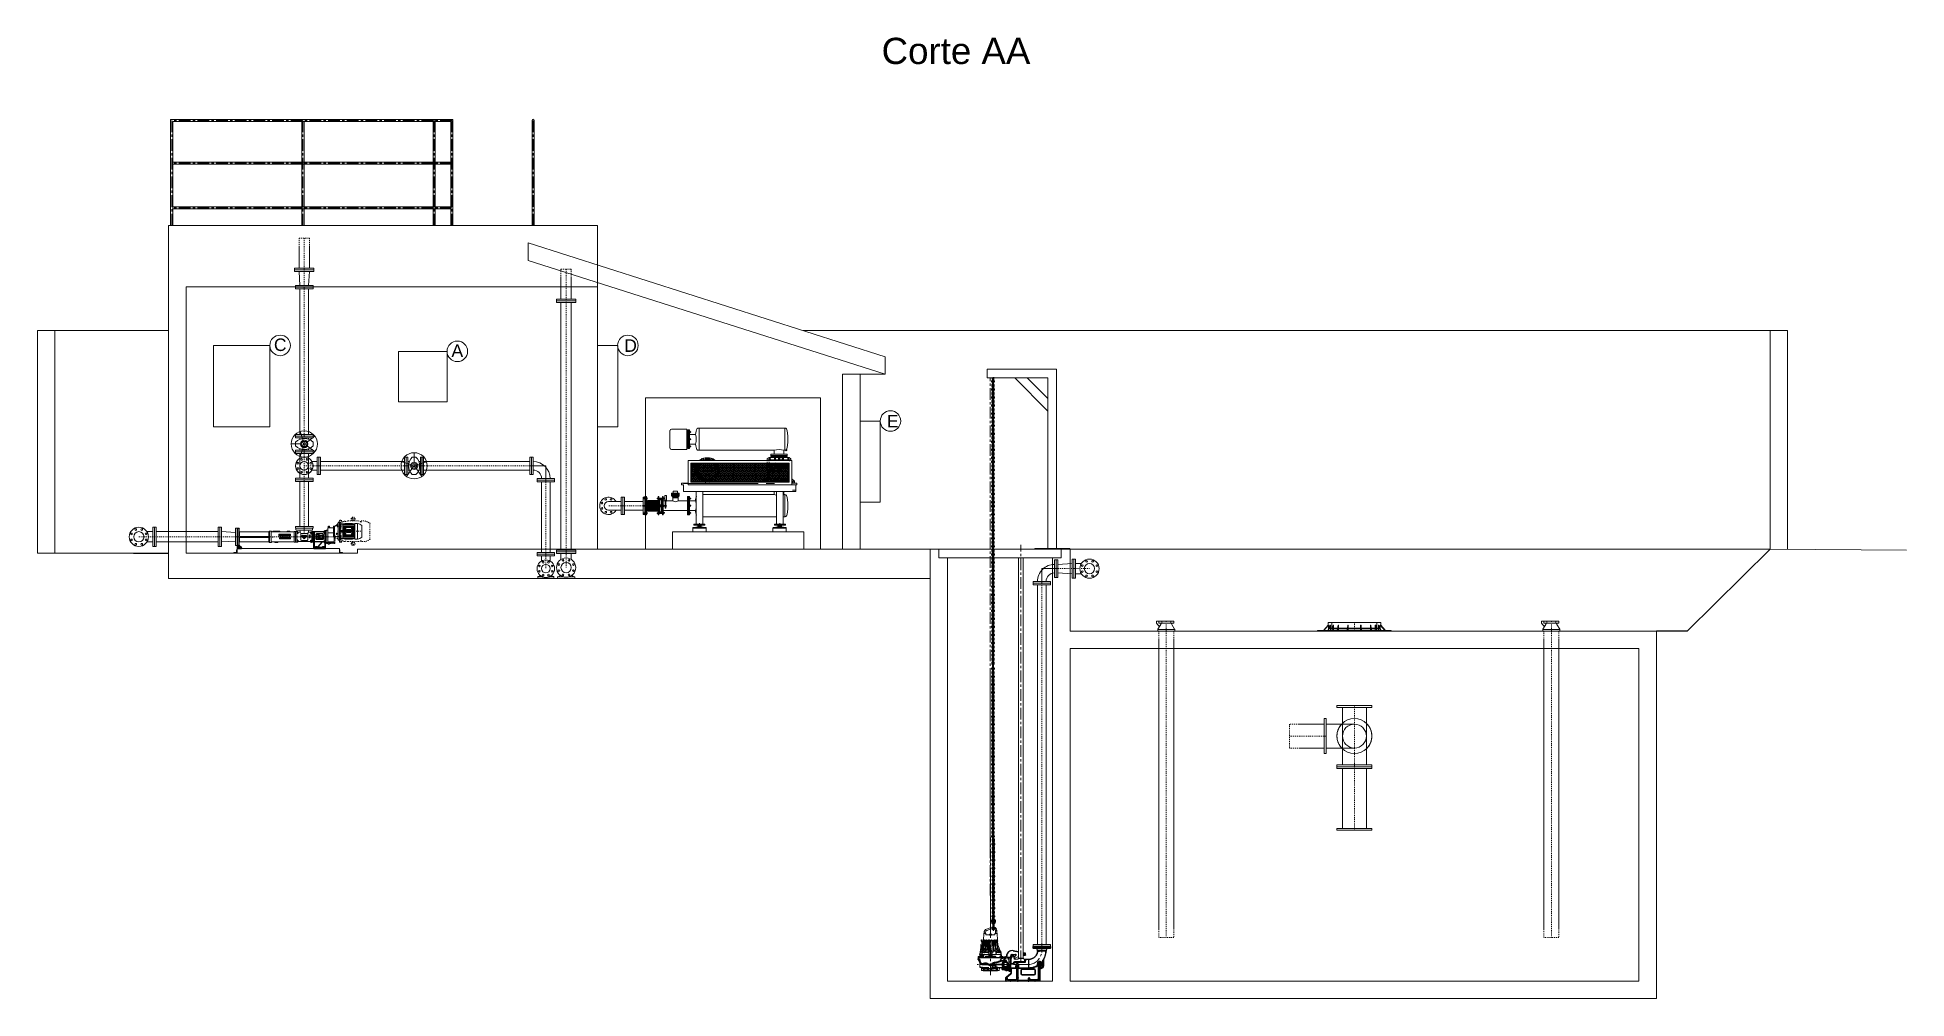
# Model space of a CAD drawing. Header units: millimetres. Extents: x 100 to 1590, y 100 to 694.
# Drawn here: x 1375.3 to 1575.6, y 498.8 to 601.8 of the extents above; entities that cross this region are included whole.
import ezdxf

# ---------------------------------------------------------------- set-up
doc = ezdxf.new("R2010")
doc.units = ezdxf.units.MM
for name, pattern in [('AM_DIN_G_W050', [13.75, 9.75, -1.5, 1, -1.5]), ('AM_DIN_G_W050x2', [6.875, 4.75, -0.875, 0.375, -0.875]), ('CENTER', [2, 1.25, -0.25, 0.25, -0.25]), ('CENTER2', [1.125, 0.75, -0.125, 0.125, -0.125]), ('HIDDEN2', [4.7625, 3.175, -1.5875]), ('SGC_DASHDOT', [1, 0.5, -0.25, 0, -0.25]), ('SGC_HIDDEN', [0.375, 0.25, -0.125])]:
    doc.linetypes.add(name, pattern=pattern)
for name, color, linetype, lineweight in [('AM_0N', 7, 'Continuous', 30), ('AM_7N', 4, 'AM_DIN_G_W050', 25), ('AM_9', 253, 'Continuous', 13), ('Aço 1020', 6, 'Continuous', 9), ('Centro', 1, 'CENTER', 5), ('CL', 1, 'CENTER', 9), ('CONTORN 1', 7, 'Continuous', 25), ('contorno', 1, 'Continuous', 9), ('COTAS', 5, 'Continuous', 5), ('DTM_AXIS', 7, 'Continuous', 9), ('DTM_CURVE', 7, 'Continuous', 9), ('HACHURA', 1, 'Continuous', 18), ('Invisível', 253, 'HIDDEN2', 9), ('M-EQUIP', 250, 'Continuous', 9), ('M-EQUIPAMENTOS', 1, 'Continuous', 9), ('OUTLINE', 6, 'Continuous', 9), ('PAREDE', 7, 'Continuous', 9), ('SGC-Conexoes (Desenho Unifilar)', 6, 'Continuous', 5), ('SGC-Conexoes (Furos)', 9, 'Continuous', 5), ('SGC-Conexoes (Linhas Externas)', 6, 'Continuous', 9), ('SGC-EIXOS', 9, 'SGC_DASHDOT', 9), ('SGC-PONTAS', 2, 'SGC_HIDDEN', 9), ('SGC-Tubos (Desenho Bifilar)', 6, 'Continuous', 9), ('SGC-Valvulas (Acionamento)', 2, 'Continuous', 9), ('SGC-Valvulas (Linhas Externas)', 3, 'Continuous', 9), ('Solo', 14, 'Continuous', 30)]:
    doc.layers.add(name, color=color, linetype=linetype, lineweight=lineweight)
doc.styles.get("Standard").update_dxf_attribs({"font": 'Arial.ttf'})

msp = doc.modelspace()

# ---------------------------------------------------------------- texts
at = {"layer": 'COTAS', "insert": (1465.78, 601.78), "char_height": 2.812, "attachment_point": 1}
msp.add_mtext_dynamic_manual_height_columns('Corte AA', width=4099.9241, gutter_width=0.75, heights=[0], dxfattribs=at)
at = {"layer": 'COTAS', "color": 2, "lineweight": 20, "char_height": 1.34, "attachment_point": 1}
for s, insert in [('C', (1400.68, 569.56)), ('A', (1419.7, 568.93)), ('D', (1438.21, 569.47)), ('E', (1466.34, 561.37))]:
    msp.add_mtext_dynamic_manual_height_columns(s, width=1385.5134, gutter_width=0.75, heights=[0], dxfattribs=dict(at, insert=insert))

# ---------------------------------------------------------------- blocks, each defined once
blk = doc.blocks.new('BB-2-LC01-N0-D0-S0', base_point=(-106625, -46704))
at = {"layer": 'SGC-Conexoes (Linhas Externas)'}
for p, q in [((-106979, -46798), (-106926, -46735)), ((-106975, -46798), (-106921, -46735)), ((-106930, -46798), (-106904, -46735)), ((-106926, -46735), (-106921, -46735)), ((-106925, -46704), (-106325, -46704)), ((-106925, -46704), (-106925, -46735)), ((-106925, -46798), (-106900, -46735)), ((-106921, -46795), (-106921, -46735)), ((-106330, -46771), (-106920, -46771)), ((-106920, -46771), (-106920, -46779)), ((-106904, -46735), (-106900, -46735)), ((-106900, -46798), (-106900, -46735)), ((-106884, -46798), (-106869, -46735)), ((-106882, -46704), (-106369, -46704)), ((-106882, -46704), (-106882, -46771)), ((-106879, -46798), (-106865, -46735)), ((-106869, -46735), (-106865, -46735)), ((-106865, -46798), (-106865, -46735)), ((-106822, -46798), (-106812, -46735)), ((-106817, -46798), (-106807, -46735)), ((-106812, -46735), (-106807, -46735)), ((-106807, -46798), (-106807, -46735)), ((-106787, -46771), (-106787, -46779)), ((-106764, -46771), (-106764, -46779)), ((-106708, -46798), (-106701, -46735)), ((-106703, -46798), (-106697, -46735)), ((-106701, -46735), (-106697, -46735)), ((-106697, -46798), (-106697, -46735)), ((-106547, -46798), (-106554, -46735)), ((-106549, -46735), (-106554, -46735)), ((-106554, -46798), (-106554, -46735)), ((-106543, -46798), (-106549, -46735)), ((-106487, -46771), (-106487, -46779)), ((-106464, -46771), (-106464, -46779)), ((-106439, -46735), (-106443, -46735)), ((-106433, -46798), (-106443, -46735)), ((-106443, -46798), (-106443, -46735)), ((-106429, -46798), (-106439, -46735)), ((-106382, -46735), (-106386, -46735)), ((-106371, -46798), (-106386, -46735)), ((-106386, -46798), (-106386, -46735)), ((-106367, -46798), (-106382, -46735)), ((-106369, -46704), (-106369, -46771)), ((-106325, -46798), (-106351, -46735)), ((-106347, -46735), (-106351, -46735)), ((-106351, -46798), (-106351, -46735)), ((-106321, -46798), (-106347, -46735)), ((-106330, -46771), (-106330, -46779)), ((-106276, -46798), (-106329, -46735)), ((-106325, -46735), (-106329, -46735)), ((-106329, -46795), (-106329, -46735)), ((-106325, -46704), (-106325, -46735)), ((-106271, -46798), (-106325, -46735)), ((-107045, -46798), (-106205, -46798)), ((-107045, -46804), (-107045, -46798)), ((-107045, -46804), (-106205, -46804)), ((-106920, -46779), (-106330, -46779)), ((-106205, -46804), (-106205, -46798)), ((-106205, -46804), (-106205, -46798))]:
    blk.add_line(p, q, dxfattribs=at)
at = {"layer": 'SGC-EIXOS'}
blk.add_line((-106625, -46704), (-106625, -46804), dxfattribs=at)
blk = doc.blocks.new('BB-5-CG01-N10-D250-S250', base_point=(-112704, -62238))
at = {"layer": 'SGC-Conexoes (Linhas Externas)'}
for p, q in [((-112376, -62101), (-113032, -62101)), ((-112376, -62375), (-113032, -62375))]:
    blk.add_line(p, q, dxfattribs=at)
for points in [[(-113054, -62438), (-113054, -62038), (-113032, -62038), (-113032, -62438)], [(-112354, -62438), (-112354, -62038), (-112376, -62038), (-112376, -62438)]]:
    blk.add_lwpolyline(points, close=True, dxfattribs=at)
for start, end in [(43.2356, 136.7644), (223.2356, 316.7644)]:
    blk.add_arc((-112704, -62238), 200, start, end, dxfattribs=at)
at = {"layer": 'SGC-EIXOS'}
blk.add_line((-112354, -62238), (-113054, -62238), dxfattribs=at)
blk = doc.blocks.new('BB-1-CA06-N10-D250-S0-L727')
at = {"layer": 'SGC-EIXOS'}
blk.add_line((363.5, 0), (-363.5, 0), dxfattribs=at)
at = {"layer": 'SGC-Tubos (Desenho Bifilar)'}
for p, q in [((341.5, 137), (-341.5, 137)), ((341.5, -137), (-341.5, -137))]:
    blk.add_line(p, q, dxfattribs=at)
for points in [[(-363.5, -200), (-363.5, 200), (-341.5, 200), (-341.5, -200)], [(363.5, -200), (363.5, 200), (341.5, 200), (341.5, -200)]]:
    blk.add_lwpolyline(points, close=True, dxfattribs=at)
blk = doc.blocks.new('BB-1-CC01-N10-D80-S0', base_point=(373179.552, 32989.429))
at = {"layer": 'SGC-Conexoes (Linhas Externas)'}
for points in [[(373179.387, 32989.529), (373179.406, 32989.529), (373179.406, 32989.329), (373179.387, 32989.329)], [(373179.652, 32989.264), (373179.652, 32989.283), (373179.452, 32989.283), (373179.452, 32989.264)]]:
    blk.add_lwpolyline(points, close=True, dxfattribs=at)
for radius in [0.195, 0.097]:
    blk.add_arc((373179.406, 32989.283), radius, 360, 90, dxfattribs=at)
at = {"layer": 'SGC-EIXOS'}
for p, q in [((373179.387, 32989.429), (373179.552, 32989.429)), ((373179.552, 32989.429), (373179.552, 32989.264))]:
    blk.add_line(p, q, dxfattribs=at)
blk = doc.blocks.new('BB-1-CA06-N10-D80-S0-L4149')
at = {"layer": 'SGC-EIXOS'}
blk.add_line((2074.67, 0), (-2074.67, 0), dxfattribs=at)
at = {"layer": 'SGC-Tubos (Desenho Bifilar)'}
for p, q in [((2055.67, 49), (-2055.67, 49)), ((2055.67, -49), (-2055.67, -49))]:
    blk.add_line(p, q, dxfattribs=at)
for points in [[(-2074.67, -100), (-2074.67, 100), (-2055.67, 100), (-2055.67, -100)], [(2074.67, -100), (2074.67, 100), (2055.67, 100), (2055.67, -100)]]:
    blk.add_lwpolyline(points, close=True, dxfattribs=at)
blk = doc.blocks.new('BB-1-CA06-N10-D80-S0-L252')
at = {"layer": 'SGC-EIXOS'}
blk.add_line((126, 0), (-126, 0), dxfattribs=at)
at = {"layer": 'SGC-Tubos (Desenho Bifilar)'}
for p, q in [((107, 49), (-107, 49)), ((107, -49), (-107, -49))]:
    blk.add_line(p, q, dxfattribs=at)
for points in [[(-126, -100), (-126, 100), (-107, 100), (-107, -100)], [(126, -100), (126, 100), (107, 100), (107, -100)]]:
    blk.add_lwpolyline(points, close=True, dxfattribs=at)
blk = doc.blocks.new('BB-4-CC01-N10-D80-S0', base_point=(-221981, 241938))
at = {"layer": 'SGC-Conexoes (Furos)'}
for centre in [(-222011, 242011), (-221950, 242011), (-222011, 241864), (-221950, 241864), (-221907, 241968), (-221907, 241907)]:
    blk.add_ellipse(centre, major_axis=(-9.5, 0), ratio=1, dxfattribs=at)
at = {"layer": 'SGC-Conexoes (Linhas Externas)'}
for p, q in [((-222127, 241987), (-221981, 241987)), ((-222127, 241889), (-221981, 241889))]:
    blk.add_line(p, q, dxfattribs=at)
blk.add_lwpolyline([(-222146, 242038), (-222127, 242038), (-222127, 241838), (-222146, 241838)], close=True, dxfattribs=at)
for radius, start, end in [(100, 209.3406, 150.6594), (49, 270, 90)]:
    blk.add_arc((-221981, 241938), radius, start, end, dxfattribs=at)
at = {"layer": 'SGC-EIXOS'}
blk.add_line((-222146, 241938), (-221981, 241938), dxfattribs=at)
blk = doc.blocks.new('BB-1-CD13-N10-D250-S0', base_point=(347580, 18630))
at = {"layer": 'SGC-Conexoes (Linhas Externas)'}
blk.add_lwpolyline([(347370, 18430), (347370, 18830), (347392, 18830), (347392, 18430)], close=True, dxfattribs=at)
for points in [[(347684, 18767), (347392, 18767)], [(347684, 18493), (347392, 18493)]]:
    blk.add_lwpolyline(points, dxfattribs=at)
at = {"layer": 'SGC-EIXOS'}
blk.add_line((347790, 18630), (347370, 18630), dxfattribs=at)
at = {"layer": 'SGC-PONTAS'}
blk.add_lwpolyline([(347684, 18493), (347790, 18493), (347790, 18767), (347684, 18767)], dxfattribs=at)
blk = doc.blocks.new('eixo motriz 01')
at = {"layer": 'Centro', "linetype": 'CENTER2', "lineweight": 20}
blk.add_line((-3342, 3344), (-3285, 3344), dxfattribs=at)
at = {"layer": 'contorno'}
for p, q in [((-3336, 3362), (-3322, 3362)), ((-3322, 3353), (-3336, 3353)), ((-3322, 3335), (-3336, 3335)), ((-3336, 3325), (-3322, 3325)), ((-3322, 3353), (-3322, 3362)), ((-3322, 3335), (-3322, 3325)), ((-3318, 3358), (-3288, 3358)), ((-3318, 3330), (-3288, 3330))]:
    blk.add_line(p, q, dxfattribs=at)
for centre, radius, start, end in [((-3318, 3362), 4, 180, 270), ((-3402, 3344), 80.7, 353.395, 6.605), ((-3318, 3326), 4, 90, 180)]:
    blk.add_arc(centre, radius, start, end, dxfattribs=at)
blk = doc.blocks.new('Pino roscado')
at = {"layer": 'Centro'}
blk.add_line((-3504, 3378), (-3464, 3378), dxfattribs=at)
at = {"layer": 'contorno'}
for p, q in [((-3501, 3383), (-3496, 3383)), ((-3501, 3383), (-3501, 3373)), ((-3496, 3382), (-3501, 3382)), ((-3496, 3374), (-3501, 3374)), ((-3496, 3373), (-3501, 3373)), ((-3478, 3383), (-3466, 3383)), ((-3466, 3382), (-3478, 3382)), ((-3466, 3374), (-3478, 3374)), ((-3466, 3373), (-3478, 3373))]:
    blk.add_line(p, q, dxfattribs=at)
blk = doc.blocks.new('caixa de gaxeta 01')
at = {"layer": 'contorno'}
for p, q in [((-3266, 3373), (-3266, 3314)), ((-3264, 3375), (-3253, 3375)), ((-3264, 3312), (-3253, 3312)), ((-3218, 3398), (-3217, 3398)), ((-3218, 3290), (-3217, 3290))]:
    blk.add_line(p, q, dxfattribs=at)
for centre, start, end in [((-3264, 3373), 90, 180), ((-3264, 3314), 180, 270)]:
    blk.add_arc(centre, 2, start, end, dxfattribs=at)
blk = doc.blocks.new('preme gaxeta 01')
at = {"layer": 'contorno'}
for p, q in [((-3288, 3313), (-3288, 3374)), ((-3279, 3375), (-3287, 3375)), ((-3279, 3312), (-3287, 3312)), ((-3278, 3374), (-3278, 3313)), ((-3266, 3367), (-3278, 3367)), ((-3266, 3320), (-3278, 3320)), ((-3266, 3320), (-3266, 3367))]:
    blk.add_line(p, q, dxfattribs=at)
for centre, start, end in [((-3287, 3374), 90, 180), ((-3287, 3313), 180, 270), ((-3279, 3374), 0, 90), ((-3279, 3313), 270, 0)]:
    blk.add_arc(centre, 1, start, end, dxfattribs=at)
blk = doc.blocks.new('parafuso m8')
at = {"layer": 'AM_0N'}
for p, q in [((888, 1080), (892, 1080)), ((888, 1080), (888, 1079)), ((888, 1079), (888, 1066)), ((888, 1076), (892, 1076)), ((888, 1069), (892, 1069)), ((892, 1065), (892, 1080)), ((892, 1080), (893, 1080)), ((892, 1080), (892, 1080)), ((893, 1080), (893, 1076)), ((893, 1076), (893, 1069)), ((893, 1069), (893, 1065)), ((888, 1065), (888, 1066)), ((888, 1065), (892, 1065)), ((892, 1065), (892, 1065)), ((892, 1065), (893, 1065))]:
    blk.add_line(p, q, dxfattribs=at)
for centre, radius, start, end in [((891, 1078), 3.32, 154.4469, 214.4469), ((900, 1072), 12.4, 162.3875, 197.6125), ((891, 1067), 3.32, 145.5531, 205.5531)]:
    blk.add_arc(centre, radius, start, end, dxfattribs=at)
at = {"layer": 'AM_7N', "linetype": 'AM_DIN_G_W050x2'}
blk.add_line((886, 1072), (899, 1072), dxfattribs=at)
blk = doc.blocks.new('Caixa redotora (GEREMIA)')
at = {"layer": 'Centro'}
for p, q in [((-3498, 3379), (-3482, 3379)), ((-3459, 3344), (-3366, 3344))]:
    blk.add_line(p, q, dxfattribs=at)
at = {"layer": 'contorno'}
for p, q in [((-3519, 3307), (-3519, 3507)), ((-3507, 3507), (-3519, 3507)), ((-3504, 3504), (-3504, 3310)), ((-3504, 3504), (-3504, 3504)), ((-3504, 3494), (-3474, 3469)), ((-3461, 3467), (-3496, 3473)), ((-3461, 3351), (-3461, 3467)), ((-3461, 3467), (-3449, 3467)), ((-3449, 3460), (-3449, 3467)), ((-3449, 3453), (-3449, 3460)), ((-3449, 3352), (-3449, 3453)), ((-3446, 3447), (-3396, 3447)), ((-3409, 3448), (-3387, 3448)), ((-3403, 3454), (-3406, 3453)), ((-3406, 3453), (-3406, 3448)), ((-3390, 3453), (-3406, 3453)), ((-3390, 3448), (-3406, 3448)), ((-3405, 3462), (-3405, 3454)), ((-3405, 3454), (-3391, 3454)), ((-3391, 3448), (-3405, 3448)), ((-3405, 3448), (-3405, 3448)), ((-3404, 3463), (-3392, 3463)), ((-3393, 3454), (-3403, 3454)), ((-3403, 3454), (-3403, 3454)), ((-3402, 3453), (-3402, 3448)), ((-3398, 3448), (-3398, 3463)), ((-3394, 3448), (-3394, 3453)), ((-3390, 3453), (-3393, 3454)), ((-3393, 3454), (-3393, 3454)), ((-3391, 3454), (-3391, 3462)), ((-3391, 3448), (-3391, 3448)), ((-3390, 3448), (-3390, 3453)), ((-3387, 3448), (-3387, 3441)), ((-3386, 3287), (-3386, 3437)), ((-3376, 3418), (-3368, 3418)), ((-3368, 3281), (-3368, 3418)), ((-3519, 3307), (-3507, 3307)), ((-3466, 3346), (-3491, 3344)), ((-3461, 3352), (-3449, 3352)), ((-3459, 3350), (-3459, 3287)), ((-3459, 3287), (-3386, 3287)), ((-3459, 3287), (-3459, 3279)), ((-3454, 3275), (-3392, 3275)), ((-3449, 3391), (-3386, 3391)), ((-3386, 3287), (-3387, 3279)), ((-3368, 3281), (-3387, 3281))]:
    blk.add_line(p, q, dxfattribs=at)
blk.add_circle((-3490, 3379), 7.9, dxfattribs=at)
for centre, radius, start, end in [((-3507, 3504), 3, 3, 90), ((-3501, 3477), 3, 180, 220.9398), ((-3446, 3450), 3, 180, 270), ((-3410, 3448), 1, 270, 0), ((-3404, 3462), 1, 90, 180), ((-3396, 3437), 10, 0, 90), ((-3392, 3462), 1, 0, 90), ((-3376, 3428), 10, 180, 270), ((-3507, 3310), 3, 270, 357), ((-3461, 3350), 2, 58.5587, 90), ((-3454, 3280), 5, 185, 270), ((-3392, 3280), 5, 270, 355)]:
    blk.add_arc(centre, radius, start, end, dxfattribs=at)
blk = doc.blocks.new('Parafuso de cabeça sextavada M10 x 30')
at = {"layer": 'AM_0N'}
for p, q in [((-3350, 3056), (-3350, 3057)), ((-3345, 3057), (-3350, 3057)), ((-3350, 3056), (-3350, 3051)), ((-3350, 3037), (-3350, 3056)), ((-3350, 3056), (-3350, 3056)), ((-3345, 3052), (-3350, 3052)), ((-3350, 3051), (-3350, 3042)), ((-3350, 3042), (-3350, 3037)), ((-3345, 3042), (-3350, 3042)), ((-3350, 3037), (-3350, 3037)), ((-3350, 3037), (-3350, 3037)), ((-3345, 3037), (-3350, 3037)), ((-3345, 3057), (-3344, 3055)), ((-3345, 3037), (-3344, 3038)), ((-3344, 3055), (-3344, 3038))]:
    blk.add_line(p, q, dxfattribs=at)
for centre, radius, start, end in [((-3348, 3054), 4.34, 325.5531, 25.5531), ((-3360, 3047), 16.2, 342.3875, 17.6125), ((-3348, 3039), 4.34, 334.4469, 34.4469)]:
    blk.add_arc(centre, radius, start, end, dxfattribs=at)
blk = doc.blocks.new('CARCAÇA DO MANCAL REDUTOR')
at = {"layer": 'Centro', "lineweight": 20}
blk.add_line((-1097, 8565), (-937, 8565), dxfattribs=at)
at = {"layer": 'Centro', "linetype": 'AM_DIN_G_W050x2'}
for p, q in [((-1056, 8445), (-1056, 8427)), ((-977, 8445), (-977, 8427))]:
    blk.add_line(p, q, dxfattribs=at)
at = {"layer": 'CONTORN 1'}
for p, q in [((-1092, 8502), (-1092, 8639)), ((-1076, 8637), (-1076, 8450)), ((-1068, 8623), (-961, 8623)), ((-1060, 8541), (-1060, 8590)), ((-1052, 8598), (-981, 8598)), ((-973, 8590), (-973, 8541)), ((-957, 8447), (-957, 8626)), ((-957, 8541), (-957, 8590)), ((-942, 8627), (-955, 8627)), ((-942, 8503), (-942, 8627)), ((-1076, 8502), (-1092, 8502)), ((-1092, 8502), (-1092, 8502)), ((-1084, 8430), (-1084, 8495)), ((-1084, 8430), (-949, 8430)), ((-1068, 8507), (-957, 8507)), ((-1068, 8442), (-962, 8442)), ((-1052, 8533), (-981, 8533)), ((-999, 8450), (-1045, 8505)), ((-955, 8503), (-942, 8503)), ((-949, 8430), (-949, 8496)), ((-942, 8503), (-942, 8503))]:
    blk.add_line(p, q, dxfattribs=at)
for centre, radius, start, end in [((-1078, 8637), 2, 0, 90), ((-1052, 8590), 8, 90, 180), ((-981, 8590), 8, 0, 90), ((-961, 8628), 5, 270, 334.6231), ((-955, 8625), 2, 90, 154.6231), ((-1091, 8495), 7, 0, 90), ((-1068, 8450), 8, 180, 270), ((-1052, 8541), 8, 180, 270), ((-1049, 8502), 5, 40, 90), ((-1003, 8447), 5, 270, 40), ((-981, 8541), 8, 270, 0), ((-962, 8447), 5, 270, 0), ((-955, 8505), 2, 180, 270), ((-942, 8496), 7, 90, 180)]:
    blk.add_arc(centre, radius, start, end, dxfattribs=at)
at = {"layer": 'contorno'}
for p, q in [((-1078, 8639), (-1092, 8639)), ((-1077, 8639), (-1050, 8623))]:
    blk.add_line(p, q, dxfattribs=at)
blk = doc.blocks.new('M12X35')
at = {"layer": 'AM_0N'}
for p, q in [((-1143, 7615), (-1144, 7613)), ((-1144, 7594), (-1144, 7613)), ((-1143, 7593), (-1144, 7594)), ((-1143, 7615), (-1137, 7615)), ((-1143, 7609), (-1137, 7609)), ((-1143, 7598), (-1137, 7598)), ((-1143, 7593), (-1137, 7593)), ((-1137, 7615), (-1137, 7614)), ((-1137, 7614), (-1136, 7614)), ((-1137, 7614), (-1137, 7593)), ((-1137, 7593), (-1136, 7593)), ((-1137, 7593), (-1137, 7593)), ((-1136, 7609), (-1136, 7614)), ((-1136, 7598), (-1136, 7609)), ((-1136, 7593), (-1136, 7598))]:
    blk.add_line(p, q, dxfattribs=at)
for centre, radius, start, end in [((-1139, 7612), 4.85, 154.4469, 214.4469), ((-1126, 7604), 18.1, 162.3875, 197.6125), ((-1139, 7596), 4.85, 145.5531, 205.5531)]:
    blk.add_arc(centre, radius, start, end, dxfattribs=at)
at = {"layer": 'Centro'}
blk.add_line((-1147, 7604), (-1133, 7604), dxfattribs=at)
blk = doc.blocks.new('FlgFFW21')
for p, q in [((0, 89), (4, 89)), ((0, 3), (0, -3)), ((0, 3), (4, 3)), ((4, 93), (4, -93)), ((4, 93), (21, 93)), ((4, 87), (40, 85)), ((21, 12), (4, 12)), ((21, 9), (4, 9)), ((21, 86), (21, 93)), ((21, 91), (25, 91)), ((21, -12), (21, 12)), ((21, 5), (25, 5)), ((25, 91), (25, 86)), ((25, 89), (25, 86)), ((25, 5), (25, -5)), ((0, -3), (4, -3)), ((0, -89), (4, -89)), ((21, -9), (4, -9)), ((21, -12), (4, -12)), ((4, -87), (40, -85)), ((4, -93), (21, -93)), ((21, -5), (25, -5)), ((21, -86), (21, -93)), ((21, -91), (25, -91)), ((25, -91), (25, -86)), ((25, -89), (25, -86))]:
    blk.add_line(p, q)
blk = doc.blocks.new('100Lsp')
at = {"linetype": 'ByBlock'}
for p, q in [((-173, 44), (0, 44)), ((-173, 44), (-173, 5)), ((-173, 41), (0, 41)), ((-173, 32), (0, 32)), ((-173, 29), (0, 29)), ((-144, 12), (-173, 17)), ((-144, 7), (-173, 12)), ((-144, 3), (-173, 8)), ((-144, 0), (-173, 5)), ((-144, 12), (-29, 12)), ((-144, 7), (-29, 7)), ((-144, 3), (-29, 3)), ((-144, 0), (-29, 0)), ((-29, 12), (0, 17)), ((-29, 7), (0, 12)), ((-29, 3), (0, 8)), ((-29, 0), (0, 5)), ((0, 44), (0, 5))]:
    blk.add_line(p, q, dxfattribs=at)
blk = doc.blocks.new('90Scx')
at = {"linetype": 'ByBlock'}
for p, q in [((-109, 0), (-131, -4)), ((-109, 0), (-22, 0)), ((-22, 0), (0, -4)), ((-109, -2), (-131, -6)), ((-131, -133), (-131, -4)), ((-109, -5), (-131, -9)), ((-109, -9), (-131, -13)), ((-131, -26), (0, -26)), ((-131, -29), (0, -29)), ((-131, -36), (0, -36)), ((-131, -39), (0, -39)), ((-131, -51), (-117, -51)), ((-131, -118), (-117, -118)), ((-131, -130), (0, -130)), ((-131, -133), (0, -133)), ((-127, -54), (-118, -54)), ((-127, -62), (-119, -62)), ((-127, -64), (-119, -64)), ((-127, -73), (-119, -73)), ((-127, -75), (-119, -75)), ((-127, -83), (-120, -83)), ((-127, -86), (-120, -86)), ((-127, -94), (-119, -94)), ((-127, -97), (-119, -97)), ((-127, -105), (-119, -105)), ((-127, -107), (-119, -107)), ((-127, -116), (-118, -116)), ((-109, -2), (-22, -2)), ((-109, -5), (-22, -5)), ((-109, -9), (-22, -9)), ((-22, -2), (0, -6)), ((-22, -5), (0, -9)), ((-22, -9), (0, -13)), ((0, -51), (-14, -51)), ((0, -118), (-14, -118)), ((-5, -54), (-13, -54)), ((-5, -116), (-13, -116)), ((-5, -62), (-12, -62)), ((-5, -64), (-12, -64)), ((-5, -73), (-12, -73)), ((-5, -75), (-12, -75)), ((-5, -94), (-12, -94)), ((-5, -97), (-12, -97)), ((-5, -105), (-12, -105)), ((-5, -107), (-12, -107)), ((-5, -83), (-11, -83)), ((-5, -86), (-11, -86)), ((0, -133), (0, -4))]:
    blk.add_line(p, q, dxfattribs=at)
for p, q in [((-116, -82), (-97, -82)), ((-116, -87), (-97, -87)), ((-115, -72), (-97, -72)), ((-115, -76), (-97, -76)), ((-115, -93), (-97, -93)), ((-115, -98), (-97, -98)), ((-104, -59), (-111, -59)), ((-104, -110), (-111, -110)), ((-99, -47), (-99, -54)), ((-99, -122), (-99, -116)), ((-96, -73), (-96, -75)), ((-96, -84), (-96, -86)), ((-96, -94), (-96, -96)), ((-92, -99), (-92, -71)), ((-87, -66), (-45, -66)), ((-87, -70), (-87, -94)), ((-44, -70), (-87, -70)), ((-87, -94), (-70, -94)), ((-48, -96), (-87, -96)), ((-87, -96), (-87, -100)), ((-87, -100), (-44, -100)), ((-45, -103), (-87, -103)), ((-83, -90), (-83, -74)), ((-83, -74), (-44, -74)), ((-81, -90), (-83, -90)), ((-81, -76), (-81, -90)), ((-77, -76), (-81, -76)), ((-77, -90), (-77, -76)), ((-74, -90), (-77, -90)), ((-74, -76), (-74, -90)), ((-70, -76), (-74, -76)), ((-70, -94), (-70, -76)), ((-68, -76), (-68, -94)), ((-57, -76), (-68, -76)), ((-68, -94), (-57, -94)), ((-64, -80), (-64, -83)), ((-61, -80), (-64, -80)), ((-64, -83), (-61, -83)), ((-64, -90), (-64, -87)), ((-64, -87), (-57, -87)), ((-57, -90), (-64, -90)), ((-61, -83), (-61, -80)), ((-57, -87), (-57, -76)), ((-57, -94), (-57, -90)), ((-55, -76), (-55, -94)), ((-44, -76), (-55, -76)), ((-55, -94), (-48, -94)), ((-51, -80), (-51, -90)), ((-48, -80), (-51, -80)), ((-51, -90), (-48, -90)), ((-48, -90), (-48, -80)), ((-48, -94), (-48, -96)), ((-44, -74), (-44, -70)), ((-44, -100), (-44, -76)), ((-41, -71), (-41, -99)), ((-35, -73), (-35, -75)), ((-35, -84), (-35, -86)), ((-35, -94), (-35, -96)), ((-16, -72), (-34, -72)), ((-16, -76), (-34, -76)), ((-16, -82), (-34, -82)), ((-16, -87), (-34, -87)), ((-16, -93), (-34, -93)), ((-16, -98), (-34, -98)), ((-32, -47), (-32, -54)), ((-32, -122), (-32, -116)), ((-27, -59), (-20, -59)), ((-27, -110), (-20, -110))]:
    blk.add_line(p, q)
for centre in [(-107, -52), (-107, -117), (-24, -52), (-24, -117)]:
    blk.add_circle(centre, 3.23)
for centre, start, end in [((-127, -56), 87.2897, 150.6431), ((-127, -59), 209.3569, 272.7103), ((-127, -67), 87.2897, 150.6431), ((-127, -70), 209.3569, 272.7103), ((-127, -78), 87.2897, 150.6431), ((-127, -81), 209.3569, 272.7103), ((-127, -89), 87.2897, 150.6431), ((-127, -91), 209.3569, 272.7103), ((-127, -99), 87.2897, 150.6431), ((-127, -102), 209.3569, 272.7103), ((-127, -110), 87.2897, 150.6431), ((-127, -113), 209.3569, 272.7103), ((-4, -56), 29.3569, 92.7103), ((-4, -59), 267.2897, 330.6431), ((-4, -67), 29.3569, 92.7103), ((-4, -70), 267.2897, 330.6431), ((-4, -78), 29.3569, 92.7103), ((-4, -81), 267.2897, 330.6431), ((-4, -89), 29.3569, 92.7103), ((-4, -91), 267.2897, 330.6431), ((-4, -99), 29.3569, 92.7103), ((-4, -102), 267.2897, 330.6431), ((-4, -110), 29.3569, 92.7103), ((-4, -113), 267.2897, 330.6431)]:
    blk.add_arc(centre, 2.53, start, end, dxfattribs=at)
for centre, radius, start, end in [((154, -85), 274, 172.9344, 187.0656), ((-107, -52), 10.8, 97.6684, 172.9344), ((-107, -117), 10.8, 187.0656, 262.3316), ((154, -85), 270, 172.9344, 187.0656), ((-111, -62), 3.24, 90, 175.1952), ((-111, -107), 3.24, 184.8048, 270), ((-107, -52), 6.76, 97.6684, 172.9344), ((-107, -117), 6.76, 187.0656, 262.3316), ((-66, -359), 320, 82.3316, 97.6684), ((-66, -359), 316, 82.3316, 97.6684), ((-66, 189), 316, 262.3316, 277.6684), ((-66, 189), 320, 262.3316, 277.6684), ((-104, -54), 5.4, 270, 0), ((-104, -116), 5.4, 0, 90), ((-95, -47), 3.24, 95.4852, 180), ((-95, -122), 3.24, 180, 264.5148), ((-97, -73), 1.08, 0, 90), ((-97, -75), 1.08, 270, 0), ((-97, -84), 1.08, 0, 90), ((-97, -86), 1.08, 270, 0), ((-97, -94), 1.08, 0, 90), ((-97, -96), 1.08, 270, 0), ((-87, -71), 4.32, 90, 180), ((-87, -99), 4.32, 180, 270), ((-45, -71), 4.32, 0, 90), ((-45, -99), 4.32, 270, 0), ((-36, -47), 3.24, 0, 84.5148), ((-34, -73), 1.08, 90, 180), ((-34, -75), 1.08, 180, 270), ((-34, -84), 1.08, 90, 180), ((-34, -86), 1.08, 180, 270), ((-34, -94), 1.08, 90, 180), ((-34, -96), 1.08, 180, 270), ((-36, -122), 3.24, 275.4852, 0), ((-27, -54), 5.4, 180, 270), ((-27, -116), 5.4, 90, 180), ((-24, -52), 10.8, 7.0656, 82.3316), ((-24, -52), 6.76, 7.0656, 82.3316), ((-24, -117), 10.8, 277.6684, 352.9344), ((-24, -117), 6.76, 277.6684, 352.9344), ((-20, -62), 3.24, 4.8048, 90), ((-20, -107), 3.24, 270, 355.1952), ((-285, -85), 270, 352.9344, 7.0656), ((-285, -85), 274, 352.9344, 7.0656)]:
    blk.add_arc(centre, radius, start, end)
for points in [[(-83, -90), (-87, -94), (-83, -74), (-87, -70)], [(-83, -74), (-87, -70), (-44, -74), (-44, -70)], [(-74, -90), (-70, -94), (-83, -90), (-87, -94)], [(-87, -100), (-87, -96), (-44, -100), (-48, -96)], [(-77, -76), (-81, -76), (-77, -90), (-81, -90)], [(-74, -76), (-70, -76), (-74, -90), (-70, -94)], [(-64, -90), (-68, -94), (-64, -80), (-68, -76)], [(-64, -80), (-68, -76), (-61, -80), (-57, -76)], [(-57, -90), (-57, -94), (-64, -90), (-68, -94)], [(-57, -87), (-61, -83), (-64, -87), (-64, -83)], [(-61, -80), (-57, -76), (-61, -83), (-57, -87)], [(-55, -76), (-51, -80), (-55, -94), (-51, -90)], [(-44, -76), (-48, -80), (-55, -76), (-51, -80)], [(-55, -94), (-51, -90), (-48, -94), (-48, -90)], [(-44, -100), (-48, -96), (-44, -76), (-48, -80)]]:
    blk.add_solid(points)
blk = doc.blocks.new('90SFFSEM-PEE2-1')
at = {"layer": 'Centro'}
blk.add_line((24, 0), (-254, 0), dxfattribs=at)
at = {"layer": 'contorno'}
for p, q in [((-254, 66), (-254, -66)), ((-175, 88), (-207, 88)), ((-207, 88), (-207, -88)), ((-175, -88), (-175, 88)), ((-175, 80), (-172, 80)), ((-10, 0), (-10, 100)), ((-10, 100), (0, 100)), ((-10, 0), (-10, -100)), ((0, 100), (0, 0)), ((0, -100), (0, 0)), ((-207, -88), (-175, -88)), ((-175, -80), (-172, -80)), ((-10, -100), (0, -100))]:
    blk.add_line(p, q, dxfattribs=at)
for centre, start, end in [((-195, 1), 97.8323, 132.2114), ((-195, -1), 227.7886, 262.1677)]:
    blk.add_arc(centre, 88.5, start, end, dxfattribs=at)
blk.add_blockref('90Scx', (-40, 88), dxfattribs=at)
for name, p, xscale, yscale, zscale in [('FlgFFW21', (-40, 0), 0.7625, 0.9337078651685391, 0.7625), ('100Lsp', (-40, -88), 0.7572254335260121, 0.9, 0.7572254335260121)]:
    blk.add_blockref(name, p, dxfattribs=dict(at, xscale=xscale, yscale=yscale, zscale=zscale))
blk = doc.blocks.new('M10X40')
at = {"layer": 'Centro'}
blk.add_line((-1642, 7902), (-1590, 7902), dxfattribs=at)
at = {"layer": 'contorno'}
for p, q in [((-1639, 7912), (-1639, 7911)), ((-1639, 7912), (-1633, 7912)), ((-1639, 7894), (-1639, 7911)), ((-1639, 7907), (-1633, 7907)), ((-1633, 7912), (-1633, 7912)), ((-1633, 7912), (-1633, 7912)), ((-1633, 7907), (-1633, 7912)), ((-1633, 7912), (-1633, 7893)), ((-1598, 7907), (-1594, 7907)), ((-1598, 7906), (-1593, 7906)), ((-1593, 7906), (-1594, 7907)), ((-1594, 7907), (-1594, 7897)), ((-1593, 7906), (-1593, 7898)), ((-1639, 7897), (-1633, 7897)), ((-1639, 7892), (-1639, 7894)), ((-1639, 7892), (-1633, 7892)), ((-1633, 7893), (-1633, 7898)), ((-1633, 7893), (-1633, 7893)), ((-1633, 7893), (-1633, 7892)), ((-1598, 7898), (-1593, 7898)), ((-1598, 7897), (-1594, 7897)), ((-1594, 7897), (-1593, 7898))]:
    blk.add_line(p, q, dxfattribs=at)
for centre, radius, start, end in [((-1635, 7910), 4.34, 154.4469, 214.4469), ((-1623, 7902), 16.2, 162.3875, 197.6125), ((-1635, 7895), 4.34, 145.5531, 205.5531)]:
    blk.add_arc(centre, radius, start, end, dxfattribs=at)
blk = doc.blocks.new('redutor')
at = {"layer": 'AM_9', "linetype": 'HIDDEN2', "ltscale": 3}
for p, q in [((-1083, 9299), (-1083, 9049)), ((-1070, 9299), (-1083, 9299)), ((-1068, 9297), (-1068, 9286)), ((-1030, 9241), (-1068, 9286)), ((-1019, 9234), (-1030, 9241)), ((-1018, 9234), (-1006, 9234)), ((-1018, 9232), (-1018, 9234)), ((-1006, 9227), (-1006, 9234)), ((-1006, 9220), (-1006, 9227)), ((-1006, 9217), (-1006, 9220)), ((-1003, 9214), (-958, 9214)), ((-957, 9215), (-954, 9215)), ((-952, 9222), (-955, 9221)), ((-955, 9221), (-955, 9215)), ((-954, 9215), (-955, 9215)), ((-954, 9231), (-954, 9222)), ((-954, 9222), (-952, 9222)), ((-954, 9215), (-954, 9215)), ((-953, 9233), (-938, 9233)), ((-952, 9222), (-952, 9222)), ((-940, 9222), (-940, 9222)), ((-937, 9222), (-940, 9222)), ((-936, 9221), (-940, 9222)), ((-937, 9222), (-937, 9231)), ((-937, 9215), (-935, 9215)), ((-937, 9215), (-937, 9215)), ((-936, 9215), (-937, 9215)), ((-936, 9215), (-936, 9221)), ((-935, 9215), (-935, 9208)), ((-934, 9193), (-934, 9204)), ((-926, 9185), (-918, 9185)), ((-1070, 9049), (-1083, 9049)), ((-1024, 9113), (-1068, 9061)), ((-1068, 9061), (-1068, 9051)), ((-1024, 9118), (-1024, 9113)), ((-1019, 9119), (-1023, 9119)), ((-1017, 9118), (-1023, 9118)), ((-1023, 9118), (-1023, 9103)), ((-1017, 9114), (-1023, 9114)), ((-1023, 9107), (-1017, 9107)), ((-1023, 9103), (-1017, 9103)), ((-1017, 9119), (-1017, 9099)), ((-1017, 9118), (-1017, 9103)), ((-1017, 9117), (-1017, 9117)), ((-1017, 9104), (-1017, 9117)), ((-1017, 9104), (-1017, 9104)), ((-1017, 9099), (-1016, 9098)), ((-1016, 9098), (-1016, 9091)), ((-1016, 9091), (-1016, 9048)), ((-1015, 9048), (-1014, 9037)), ((-1009, 9033), (-953, 9033)), ((-1009, 9033), (-1009, 9033)), ((-1009, 9033), (-1009, 9033)), ((-953, 9028), (-953, 9033)), ((-938, 9028), (-953, 9028)), ((-953, 9028), (-953, 9028)), ((-922, 9033), (-938, 9033)), ((-938, 9028), (-938, 9033)), ((-938, 9028), (-938, 9028)), ((-922, 9033), (-922, 9033)), ((-922, 9033), (-922, 9033)), ((-916, 9048), (-917, 9037)), ((-916, 9183), (-916, 9048))]:
    blk.add_line(p, q, dxfattribs=at)
for centre, radius, start, end in [((-1070, 9297), 2, 0, 90), ((-1020, 9232), 2, 0, 60), ((-1003, 9217), 3, 180, 270), ((-958, 9215), 1, 270, 0), ((-953, 9231), 1.2, 90, 180), ((-938, 9231), 1.2, 0, 90), ((-944, 9204), 10, 0, 25.842), ((-926, 9193), 8, 180, 270), ((-918, 9183), 2, 0, 90), ((-1070, 9051), 2, 270, 0), ((-1023, 9118), 1, 90, 180), ((-1019, 9114), 5.26, 65.395, 87.9225), ((-1009, 9038), 5, 186, 268.3508), ((-1009, 9038), 5, 268.3508, 270), ((-922, 9038), 5, 271.6492, 354), ((-922, 9038), 5, 270, 271.6492)]:
    blk.add_arc(centre, radius, start, end, dxfattribs=at)
at = {"layer": 'Centro', "ltscale": 3}
blk.add_line((-897, 9111), (-944, 9111), dxfattribs=at)
blk = doc.blocks.new('112MFFSEM-PEE2-1')
at = {"layer": 'AM_9', "linetype": 'HIDDEN2', "ltscale": 3}
for p, q in [((-333, 88), (-333, -88)), ((-232, 118), (-273, 118)), ((-232, 106), (-232, 118)), ((-232, 106), (-228, 106)), ((-199, 118), (-228, 112)), ((-228, 106), (-228, 112)), ((-199, 118), (-81, 118)), ((-152, 118), (-152, 121)), ((-128, 118), (-128, 121)), ((-81, 118), (-52, 112)), ((-52, 111), (-52, 112)), ((-52, 111), (-48, 111)), ((-48, 116), (-48, 111)), ((-48, 116), (-31, 116)), ((-31, 113), (-31, 116)), ((-31, 113), (-27, 113)), ((-27, 113), (-27, 107)), ((-27, 111), (-27, 107)), ((-27, 107), (-12, 106)), ((-12, 106), (-12, 125)), ((-12, 125), (0, 125)), ((-273, -118), (-232, -118)), ((-232, -106), (-228, -106)), ((-232, -118), (-232, -106)), ((-228, -106), (-228, -112)), ((-199, -118), (-228, -112)), ((-199, -118), (-81, -118)), ((-152, -118), (-152, -121)), ((-128, -118), (-128, -121)), ((-81, -118), (-52, -112)), ((-52, -111), (-52, -112)), ((-52, -111), (-48, -111)), ((-48, -116), (-48, -111)), ((-48, -116), (-31, -116)), ((-31, -113), (-27, -113)), ((-31, -113), (-31, -116)), ((-27, -107), (-12, -106)), ((-27, -113), (-27, -107)), ((-27, -111), (-27, -107)), ((-12, -106), (-12, -125)), ((-12, -125), (0, -125))]:
    blk.add_line(p, q, dxfattribs=at)
for centre in [(-140, 140), (-140, -140)]:
    blk.add_circle(centre, 12.5, dxfattribs=at)
for centre, radius, start, end in [((-254, 2), 118, 99.3888, 132.5571), ((-140, 140), 22.5, 303.749, 236.251), ((-254, -2), 118, 227.4429, 260.6112), ((-140, -140), 22.5, 123.749, 56.251)]:
    blk.add_arc(centre, radius, start, end, dxfattribs=at)
blk = doc.blocks.new('carcaça de saída WHT 40')
at = {"layer": 'Centro', "linetype": 'CENTER2', "lineweight": 20}
blk.add_line((646, 8974), (684, 8974), dxfattribs=at)
at = {"layer": 'Centro', "linetype": 'AM_DIN_G_W050x2'}
blk.add_line((642, 8836), (642, 8854), dxfattribs=at)
at = {"layer": 'CONTORN 1'}
for p, q in [((654, 8881), (654, 9067)), ((656, 9069), (676, 9069)), ((676, 9069), (676, 8879)), ((626, 8849), (626, 8839)), ((626, 8839), (672, 8839)), ((656, 8851), (628, 8851)), ((653, 8877), (644, 8861)), ((664, 8871), (664, 8859)), ((672, 8839), (672, 8875))]:
    blk.add_line(p, q, dxfattribs=at)
for centre, radius, start, end in [((656, 9067), 2, 90, 180), ((628, 8849), 2, 90, 180), ((646, 8881), 8, 330, 0), ((656, 8881), 2, 180, 270), ((656, 8871), 8, 0, 90), ((656, 8859), 8, 270, 0), ((676, 8875), 4, 90, 180)]:
    blk.add_arc(centre, radius, start, end, dxfattribs=at)
at = {"layer": 'contorno'}
blk.add_line((676, 8879), (656, 8879), dxfattribs=at)
blk = doc.blocks.new('CARCAÇA INTERMEDIÁRIA WHT 40')
at = {"layer": 'HACHURA'}
for points in [[(-351, 9104), (-352, 9088), (-354, 9104), (-358, 9104), (-360, 9088), (-362, 9104), (-366, 9104), (-363, 9081), (-358, 9081), (-356, 9097), (-354, 9081), (-349, 9081), (-346, 9104)], [(-344, 9055), (-344, 9056), (-344, 9057), (-344, 9057), (-343, 9057), (-343, 9058), (-342, 9058), (-342, 9058), (-341, 9057), (-341, 9057), (-341, 9056), (-341, 9050), (-340, 9050), (-340, 9055), (-339, 9056), (-339, 9057), (-338, 9058), (-338, 9058), (-337, 9058), (-337, 9058), (-336, 9057), (-336, 9057), (-336, 9057), (-336, 9056), (-336, 9050), (-335, 9050), (-335, 9056), (-335, 9057), (-335, 9058), (-336, 9059), (-337, 9059), (-338, 9059), (-339, 9059), (-339, 9058), (-340, 9058), (-340, 9058), (-340, 9059), (-341, 9059), (-342, 9059), (-343, 9059), (-344, 9059), (-344, 9058), (-344, 9058), (-344, 9059), (-346, 9059), (-346, 9050), (-344, 9050)], [(-316, 9095), (-316, 9098), (-318, 9098), (-318, 9101), (-322, 9101), (-322, 9098), (-324, 9098), (-324, 9095), (-322, 9095), (-322, 9085), (-322, 9084), (-322, 9083), (-322, 9083), (-321, 9082), (-321, 9082), (-320, 9081), (-318, 9081), (-316, 9081), (-316, 9085), (-318, 9085), (-318, 9085), (-318, 9085), (-318, 9086), (-318, 9095)], [(-316, 9058), (-315, 9058), (-314, 9058), (-314, 9058), (-313, 9057), (-313, 9057), (-313, 9057), (-311, 9057), (-311, 9057), (-312, 9058), (-312, 9059), (-313, 9059), (-314, 9059), (-314, 9059), (-315, 9059), (-316, 9059), (-316, 9059), (-316, 9059), (-317, 9058), (-317, 9058), (-317, 9057), (-318, 9057), (-317, 9056), (-317, 9055), (-317, 9055), (-316, 9055), (-316, 9054), (-314, 9054), (-313, 9054), (-313, 9053), (-312, 9053), (-312, 9053), (-312, 9052), (-313, 9052), (-313, 9051), (-314, 9051), (-315, 9051), (-316, 9052), (-316, 9052), (-316, 9053), (-318, 9053), (-317, 9052), (-317, 9051), (-316, 9050), (-316, 9050), (-315, 9050), (-314, 9050), (-313, 9050), (-312, 9050), (-312, 9051), (-311, 9051), (-311, 9052), (-311, 9053), (-311, 9053), (-311, 9054), (-312, 9055), (-312, 9055), (-313, 9055), (-314, 9055), (-315, 9056), (-315, 9056), (-316, 9056), (-316, 9056), (-316, 9057), (-316, 9057), (-316, 9057)], [(-305, 9095), (-305, 9096), (-306, 9097), (-306, 9097), (-306, 9098), (-308, 9098), (-309, 9098), (-310, 9098), (-311, 9097), (-311, 9102), (-315, 9102), (-315, 9081), (-311, 9081), (-311, 9093), (-311, 9093), (-311, 9094), (-310, 9095), (-310, 9095), (-309, 9094), (-309, 9094), (-309, 9093), (-309, 9081), (-305, 9081), (-305, 9095)], [(-302, 9063), (-304, 9062), (-305, 9062), (-306, 9061), (-306, 9061), (-307, 9060), (-307, 9059), (-308, 9058), (-308, 9056), (-308, 9055), (-307, 9053), (-307, 9052), (-306, 9052), (-306, 9051), (-305, 9051), (-304, 9050), (-302, 9050), (-301, 9050), (-300, 9051), (-298, 9051), (-297, 9052), (-297, 9056), (-302, 9056), (-302, 9055), (-299, 9055), (-299, 9053), (-300, 9052), (-300, 9052), (-301, 9051), (-302, 9051), (-303, 9052), (-304, 9052), (-305, 9053), (-306, 9054), (-306, 9055), (-306, 9056), (-306, 9057), (-306, 9059), (-306, 9059), (-305, 9060), (-305, 9060), (-304, 9061), (-303, 9061), (-302, 9061), (-301, 9061), (-301, 9061), (-300, 9060), (-300, 9060), (-299, 9059), (-299, 9059), (-298, 9059), (-298, 9060), (-298, 9061), (-299, 9061), (-300, 9062), (-301, 9062)], [(-288, 9081), (-288, 9091), (-288, 9092), (-287, 9093), (-287, 9093), (-286, 9094), (-285, 9094), (-283, 9094), (-283, 9098), (-284, 9098), (-285, 9098), (-286, 9098), (-287, 9098), (-287, 9097), (-288, 9097), (-288, 9096), (-288, 9095), (-288, 9098), (-292, 9098), (-292, 9081)], [(-288, 9050), (-287, 9050), (-287, 9055), (-287, 9056), (-286, 9057), (-286, 9057), (-286, 9057), (-286, 9057), (-285, 9058), (-285, 9057), (-284, 9057), (-284, 9059), (-284, 9059), (-285, 9059), (-286, 9059), (-286, 9059), (-286, 9058), (-287, 9058), (-287, 9059), (-288, 9059)], [(-276, 9095), (-276, 9098), (-278, 9098), (-278, 9099), (-277, 9099), (-276, 9099), (-276, 9102), (-279, 9102), (-280, 9102), (-280, 9102), (-281, 9101), (-282, 9100), (-282, 9100), (-282, 9098), (-283, 9098), (-283, 9095), (-282, 9095), (-282, 9081), (-278, 9081), (-278, 9095)], [(-274, 9057), (-274, 9057), (-273, 9057), (-272, 9058), (-272, 9058), (-271, 9058), (-271, 9057), (-271, 9057), (-270, 9056), (-270, 9050), (-269, 9050), (-269, 9055), (-269, 9056), (-269, 9057), (-268, 9058), (-267, 9058), (-267, 9058), (-266, 9058), (-266, 9057), (-266, 9057), (-266, 9057), (-266, 9056), (-266, 9050), (-264, 9050), (-264, 9056), (-264, 9057), (-265, 9058), (-266, 9059), (-267, 9059), (-268, 9059), (-268, 9059), (-269, 9058), (-269, 9058), (-270, 9058), (-270, 9059), (-271, 9059), (-272, 9059), (-272, 9059), (-273, 9059), (-274, 9058), (-274, 9058), (-274, 9059), (-275, 9059), (-275, 9050), (-274, 9050), (-274, 9055), (-274, 9056)], [(-259, 9093), (-258, 9093), (-258, 9094), (-256, 9094), (-255, 9094), (-255, 9098), (-256, 9098), (-257, 9098), (-257, 9098), (-258, 9098), (-259, 9097), (-259, 9097), (-259, 9096), (-260, 9095), (-260, 9098), (-263, 9098), (-263, 9081), (-259, 9081), (-259, 9092)], [(-251, 9059), (-250, 9059), (-250, 9064), (-249, 9064), (-249, 9065), (-253, 9065), (-253, 9064), (-251, 9064)], [(-247, 9064), (-246, 9059), (-245, 9059), (-243, 9064), (-243, 9059), (-243, 9059), (-243, 9065), (-244, 9065), (-245, 9061), (-245, 9060), (-245, 9059), (-245, 9060), (-246, 9060), (-247, 9065), (-248, 9065), (-248, 9059), (-247, 9059)]]:
    blk.add_hatch(color=256, dxfattribs=at).paths.add_polyline_path(points)
h = blk.add_hatch(color=256, dxfattribs=at)
h.paths.add_polyline_path([(-363, 9050), (-359, 9050), (-358, 9050), (-357, 9050), (-357, 9051), (-356, 9051), (-356, 9051), (-355, 9052), (-355, 9053), (-355, 9054), (-355, 9055), (-356, 9055), (-356, 9056), (-357, 9057), (-356, 9057), (-356, 9058), (-356, 9058), (-356, 9059), (-356, 9060), (-356, 9061), (-356, 9061), (-357, 9062), (-358, 9062), (-359, 9062), (-363, 9062)])
h.paths.add_polyline_path([(-362, 9057), (-362, 9061), (-360, 9061), (-359, 9061), (-358, 9061), (-358, 9060), (-357, 9060), (-357, 9059), (-357, 9059), (-357, 9058), (-357, 9058), (-358, 9058), (-358, 9057), (-359, 9057), (-359, 9057)], flags=16)
h.paths.add_polyline_path([(-359, 9056), (-358, 9056), (-358, 9056), (-357, 9055), (-357, 9055), (-357, 9054), (-356, 9054), (-357, 9053), (-357, 9053), (-357, 9052), (-357, 9052), (-358, 9052), (-358, 9052), (-359, 9052), (-359, 9052), (-362, 9052), (-362, 9056)], flags=16)
h = blk.add_hatch(color=256, dxfattribs=at)
h.paths.add_polyline_path([(-347, 9055), (-347, 9056), (-347, 9057), (-347, 9057), (-348, 9058), (-348, 9059), (-349, 9059), (-350, 9059), (-350, 9059), (-351, 9059), (-352, 9059), (-352, 9059), (-353, 9058), (-354, 9057), (-354, 9057), (-354, 9056), (-354, 9055), (-354, 9053), (-354, 9053), (-354, 9052), (-353, 9051), (-353, 9051), (-352, 9050), (-351, 9050), (-350, 9050), (-350, 9050), (-348, 9051), (-348, 9051), (-347, 9052), (-347, 9053)])
h.paths.add_polyline_path([(-348, 9055), (-348, 9053), (-349, 9052), (-349, 9052), (-350, 9051), (-350, 9051), (-350, 9051), (-351, 9051), (-351, 9051), (-352, 9052), (-352, 9052), (-353, 9053), (-353, 9055), (-353, 9056), (-352, 9057), (-352, 9057), (-351, 9058), (-351, 9058), (-350, 9058), (-350, 9058), (-350, 9058), (-349, 9057), (-349, 9057), (-348, 9056)], flags=16)
h = blk.add_hatch(color=256, dxfattribs=at)
h.paths.add_polyline_path([(-336, 9096), (-337, 9097), (-338, 9097), (-338, 9098), (-339, 9098), (-340, 9098), (-342, 9098), (-343, 9098), (-345, 9097), (-346, 9096), (-346, 9095), (-346, 9094), (-346, 9085), (-346, 9084), (-346, 9083), (-344, 9081), (-343, 9081), (-341, 9081), (-339, 9081), (-338, 9082), (-338, 9083), (-337, 9083), (-336, 9084), (-336, 9086), (-336, 9087), (-340, 9087), (-340, 9086), (-340, 9085), (-340, 9085), (-341, 9084), (-341, 9084), (-341, 9084), (-342, 9084), (-342, 9085), (-343, 9086), (-343, 9089), (-336, 9089), (-336, 9094)])
h.paths.add_polyline_path([(-343, 9092), (-343, 9093), (-343, 9094), (-342, 9095), (-342, 9095), (-341, 9095), (-341, 9095), (-340, 9094), (-340, 9092)], flags=16)
h = blk.add_hatch(color=256, dxfattribs=at)
h.paths.add_polyline_path([(-325, 9096), (-326, 9097), (-326, 9098), (-327, 9098), (-328, 9098), (-331, 9098), (-332, 9098), (-333, 9098), (-334, 9097), (-334, 9095), (-335, 9094), (-335, 9093), (-331, 9093), (-331, 9094), (-331, 9095), (-331, 9095), (-330, 9095), (-330, 9095), (-330, 9095), (-329, 9095), (-329, 9094), (-328, 9094), (-329, 9093), (-329, 9092), (-329, 9092), (-331, 9091), (-332, 9091), (-333, 9090), (-334, 9089), (-334, 9089), (-335, 9088), (-335, 9087), (-335, 9084), (-335, 9083), (-334, 9083), (-334, 9082), (-334, 9082), (-333, 9081), (-332, 9081), (-331, 9081), (-330, 9081), (-329, 9082), (-328, 9083), (-328, 9081), (-324, 9081), (-325, 9082), (-325, 9095)])
h.paths.add_polyline_path([(-328, 9087), (-329, 9085), (-329, 9085), (-329, 9084), (-329, 9084), (-330, 9084), (-330, 9084), (-331, 9085), (-331, 9087), (-331, 9087), (-331, 9088), (-330, 9088), (-329, 9089), (-328, 9090)], flags=16)
h = blk.add_hatch(color=256, dxfattribs=at)
h.paths.add_polyline_path([(-333, 9050), (-332, 9050), (-332, 9051), (-332, 9051), (-331, 9050), (-330, 9050), (-330, 9050), (-329, 9050), (-328, 9050), (-328, 9051), (-327, 9051), (-327, 9052), (-326, 9053), (-326, 9054), (-326, 9055), (-326, 9056), (-326, 9057), (-327, 9057), (-327, 9058), (-328, 9058), (-328, 9059), (-329, 9059), (-330, 9059), (-330, 9059), (-331, 9059), (-332, 9059), (-332, 9058), (-332, 9062), (-333, 9062)])
h.paths.add_polyline_path([(-331, 9057), (-331, 9058), (-330, 9058), (-329, 9058), (-328, 9057), (-328, 9056), (-328, 9055), (-328, 9053), (-328, 9052), (-329, 9051), (-330, 9051), (-330, 9051), (-331, 9051), (-331, 9052), (-332, 9052), (-332, 9053), (-332, 9055), (-332, 9056)], flags=16)
h = blk.add_hatch(color=256, dxfattribs=at)
h.paths.add_polyline_path([(-320, 9057), (-320, 9056), (-320, 9056), (-320, 9056), (-321, 9055), (-322, 9055), (-323, 9055), (-324, 9055), (-324, 9055), (-325, 9055), (-325, 9054), (-325, 9054), (-326, 9053), (-326, 9053), (-326, 9051), (-325, 9051), (-324, 9050), (-323, 9050), (-322, 9050), (-321, 9050), (-321, 9051), (-320, 9051), (-320, 9051), (-320, 9050), (-318, 9050), (-318, 9051), (-318, 9051), (-319, 9052), (-319, 9054), (-319, 9056), (-319, 9057), (-319, 9057), (-319, 9058), (-319, 9058), (-320, 9059), (-320, 9059), (-321, 9059), (-322, 9059), (-323, 9059), (-324, 9059), (-324, 9059), (-325, 9058), (-325, 9057), (-326, 9057), (-324, 9056), (-324, 9057), (-323, 9057), (-323, 9058), (-322, 9058), (-321, 9058), (-320, 9057)])
h.paths.add_polyline_path([(-320, 9055), (-320, 9054), (-320, 9053), (-320, 9053), (-321, 9052), (-321, 9051), (-322, 9051), (-323, 9051), (-323, 9051), (-324, 9052), (-324, 9052), (-324, 9053), (-324, 9053), (-324, 9053), (-324, 9053), (-324, 9054), (-323, 9054), (-322, 9054), (-321, 9054)], flags=16)
h = blk.add_hatch(color=256, dxfattribs=at)
h.paths.add_polyline_path([(-293, 9089), (-293, 9094), (-294, 9096), (-294, 9097), (-295, 9097), (-296, 9098), (-297, 9098), (-299, 9098), (-301, 9098), (-301, 9098), (-302, 9097), (-303, 9096), (-303, 9095), (-304, 9094), (-304, 9085), (-303, 9084), (-303, 9083), (-302, 9082), (-301, 9081), (-299, 9081), (-298, 9081), (-296, 9081), (-295, 9082), (-294, 9083), (-294, 9083), (-294, 9084), (-293, 9086), (-293, 9087), (-297, 9087), (-297, 9086), (-297, 9085), (-298, 9085), (-298, 9084), (-298, 9084), (-299, 9084), (-299, 9085), (-300, 9085), (-300, 9089)])
h.paths.add_polyline_path([(-300, 9094), (-299, 9095), (-299, 9095), (-298, 9095), (-298, 9095), (-297, 9095), (-297, 9094), (-297, 9092), (-300, 9092)], flags=16)
h = blk.add_hatch(color=256, dxfattribs=at)
h.paths.add_polyline_path([(-290, 9057), (-290, 9058), (-291, 9059), (-291, 9059), (-292, 9059), (-293, 9059), (-294, 9059), (-294, 9059), (-295, 9059), (-296, 9058), (-296, 9057), (-296, 9057), (-296, 9055), (-296, 9055), (-296, 9053), (-296, 9053), (-296, 9052), (-296, 9051), (-295, 9051), (-294, 9050), (-294, 9050), (-293, 9050), (-291, 9050), (-290, 9051), (-290, 9052), (-289, 9053), (-290, 9053), (-291, 9052), (-291, 9052), (-292, 9051), (-293, 9051), (-294, 9051), (-294, 9052), (-295, 9053), (-295, 9054), (-289, 9054), (-289, 9054), (-289, 9055), (-289, 9056), (-289, 9057)])
h.paths.add_polyline_path([(-291, 9056), (-290, 9055), (-295, 9055), (-295, 9056), (-294, 9057), (-294, 9058), (-293, 9058), (-292, 9058), (-292, 9058), (-291, 9057), (-291, 9057)], flags=16)
h = blk.add_hatch(color=256, dxfattribs=at)
h.paths.add_polyline_path([(-284, 9057), (-284, 9055), (-284, 9055), (-284, 9053), (-284, 9053), (-283, 9052), (-283, 9051), (-282, 9051), (-282, 9050), (-281, 9050), (-280, 9050), (-279, 9050), (-278, 9051), (-277, 9052), (-276, 9053), (-278, 9053), (-278, 9052), (-279, 9052), (-279, 9051), (-280, 9051), (-281, 9051), (-282, 9052), (-282, 9053), (-282, 9054), (-276, 9054), (-276, 9054), (-276, 9055), (-276, 9056), (-277, 9057), (-277, 9057), (-277, 9058), (-278, 9059), (-279, 9059), (-279, 9059), (-280, 9059), (-281, 9059), (-282, 9059), (-282, 9059), (-283, 9058), (-283, 9057)])
h.paths.add_polyline_path([(-282, 9056), (-282, 9057), (-281, 9058), (-280, 9058), (-280, 9058), (-279, 9058), (-279, 9057), (-278, 9057), (-278, 9056), (-278, 9055), (-282, 9055)], flags=16)
h = blk.add_hatch(color=256, dxfattribs=at)
h.paths.add_polyline_path([(-266, 9095), (-266, 9096), (-267, 9097), (-267, 9098), (-268, 9098), (-269, 9098), (-272, 9098), (-273, 9098), (-273, 9098), (-274, 9097), (-275, 9096), (-275, 9095), (-276, 9093), (-276, 9086), (-275, 9085), (-275, 9084), (-275, 9083), (-274, 9082), (-273, 9081), (-272, 9081), (-270, 9081), (-270, 9081), (-268, 9081), (-268, 9081), (-266, 9083), (-266, 9084), (-266, 9085), (-265, 9086), (-265, 9094)])
h.paths.add_polyline_path([(-270, 9085), (-270, 9084), (-271, 9084), (-272, 9085), (-272, 9086), (-272, 9094), (-272, 9094), (-271, 9095), (-270, 9095), (-270, 9095), (-270, 9094), (-269, 9094), (-269, 9085)], flags=16)
h = blk.add_hatch(color=256, dxfattribs=at)
h.paths.add_polyline_path([(-263, 9050), (-262, 9050), (-262, 9059), (-263, 9059)])
h.paths.add_polyline_path([(-262, 9061), (-262, 9062), (-263, 9062), (-263, 9061)])
h = blk.add_hatch(color=256, dxfattribs=at)
h.paths.add_polyline_path([(-260, 9058), (-260, 9057), (-260, 9057), (-259, 9056), (-259, 9057), (-258, 9057), (-258, 9058), (-257, 9058), (-256, 9058), (-255, 9057), (-255, 9057), (-255, 9056), (-255, 9056), (-255, 9056), (-256, 9055), (-257, 9055), (-258, 9055), (-259, 9055), (-259, 9055), (-260, 9055), (-260, 9054), (-260, 9054), (-260, 9053), (-261, 9053), (-260, 9051), (-260, 9051), (-259, 9050), (-258, 9050), (-257, 9050), (-256, 9050), (-256, 9051), (-255, 9051), (-255, 9051), (-255, 9050), (-253, 9050), (-253, 9051), (-253, 9051), (-254, 9052), (-254, 9054), (-254, 9056), (-254, 9057), (-254, 9057), (-254, 9058), (-254, 9058), (-255, 9059), (-255, 9059), (-256, 9059), (-257, 9059), (-258, 9059), (-259, 9059), (-259, 9059)])
h.paths.add_polyline_path([(-258, 9054), (-257, 9054), (-256, 9054), (-255, 9055), (-255, 9054), (-255, 9053), (-255, 9053), (-256, 9052), (-256, 9051), (-257, 9051), (-258, 9051), (-258, 9051), (-259, 9052), (-259, 9052), (-259, 9053), (-259, 9053), (-259, 9053), (-259, 9053), (-259, 9054)], flags=16)
h = blk.add_hatch(color=256, dxfattribs=at)
h.paths.add_polyline_path([(-247, 9103), (-247, 9096), (-247, 9097), (-248, 9098), (-250, 9098), (-252, 9098), (-252, 9097), (-253, 9096), (-253, 9096), (-253, 9095), (-254, 9094), (-254, 9086), (-253, 9085), (-253, 9084), (-253, 9083), (-252, 9082), (-252, 9081), (-251, 9081), (-250, 9081), (-249, 9081), (-248, 9081), (-247, 9082), (-246, 9083), (-246, 9081), (-242, 9081), (-242, 9103)])
h.paths.add_polyline_path([(-247, 9086), (-247, 9085), (-247, 9085), (-247, 9085), (-248, 9085), (-249, 9085), (-249, 9086), (-249, 9086), (-249, 9092), (-249, 9093), (-249, 9094), (-248, 9094), (-248, 9095), (-247, 9094), (-247, 9094), (-247, 9094), (-247, 9093), (-247, 9092), (-247, 9086)], flags=16)
h = blk.add_hatch(color=256, dxfattribs=at)
edge = h.paths.add_edge_path()
edge.add_arc((-238, 9101), 2.62, 191.4592, 532.0768)
edge.add_arc((-238, 9101), 2.62, 172.0768, 191.4592)
edge = h.paths.add_edge_path(flags=16)
edge.add_arc((-238, 9101), 2.19, -187.9232, 11.4592, ccw=False)
edge.add_arc((-238, 9101), 2.19, 11.4592, 172.0768, ccw=False)
h = blk.add_hatch(color=256, dxfattribs=at)
edge = h.paths.add_edge_path()
edge.add_line((-239, 9099), (-239, 9100))
edge.add_line((-239, 9100), (-238, 9100))
edge.add_line((-238, 9100), (-237, 9099))
edge.add_line((-237, 9099), (-237, 9099))
edge.add_line((-237, 9099), (-238, 9100))
edge.add_line((-238, 9100), (-238, 9100))
edge.add_arc((-238, 9101), 0.765, 270, 450)
edge.add_line((-238, 9102), (-239, 9102))
edge.add_line((-239, 9102), (-239, 9099))
edge.add_line((-239, 9099), (-239, 9099))
edge = h.paths.add_edge_path(flags=16)
edge.add_line((-239, 9102), (-238, 9102))
edge.add_arc((-238, 9101), 0.328, -90, 90, ccw=False)
edge.add_line((-238, 9101), (-239, 9101))
edge.add_line((-239, 9101), (-239, 9102))
at = {"layer": 'Centro'}
for p, q in [((-427, 9073), (-121, 9073)), ((-344, 9141), (-344, 9128)), ((-204, 9139), (-204, 9128)), ((-204, 9005), (-204, 9018))]:
    blk.add_line(p, q, dxfattribs=at)
at = {"layer": 'contorno'}
for p, q in [((-424, 9135), (-411, 9135)), ((-424, 9129), (-424, 9135)), ((-424, 9129), (-424, 9018)), ((-424, 9018), (-424, 9011)), ((-424, 9011), (-411, 9011)), ((-409, 9013), (-409, 9134)), ((-151, 9131), (-404, 9131)), ((-151, 9015), (-404, 9015)), ((-359, 9137), (-359, 9136)), ((-330, 9138), (-358, 9138)), ((-329, 9136), (-329, 9137)), ((-244, 9135), (-244, 9134)), ((-243, 9136), (-165, 9136)), ((-219, 9010), (-219, 9009)), ((-218, 9008), (-190, 9008)), ((-189, 9009), (-189, 9010)), ((-164, 9135), (-164, 9134)), ((-146, 9010), (-146, 9136)), ((-146, 9136), (-146, 9136)), ((-146, 9010), (-146, 9010)), ((-126, 9138), (-144, 9138)), ((-126, 9008), (-144, 9008)), ((-124, 9129), (-124, 9136)), ((-124, 9129), (-124, 9017)), ((-124, 9017), (-124, 9010))]:
    blk.add_line(p, q, dxfattribs=at)
for points in [[(-367, 9105), (-235, 9105), (-235, 9081), (-367, 9081)], [(-367, 9065), (-242, 9065), (-242, 9049), (-367, 9049)]]:
    blk.add_lwpolyline(points, close=True, dxfattribs=at)
for centre, radius, start, end in [((-411, 9133), 2, 25.3769, 90), ((-411, 9013), 2, 270, 334.6231), ((-404, 9136), 5, 205.3769, 270), ((-404, 9010), 5, 90, 154.6231), ((-364, 9136), 5, 270, 0), ((-358, 9137), 1, 90, 180), ((-330, 9137), 1, 0, 90), ((-324, 9136), 5, 180, 270), ((-247, 9134), 3, 270, 0), ((-243, 9135), 1, 90, 180), ((-224, 9010), 5, 0, 90), ((-218, 9009), 1, 180, 270), ((-190, 9009), 1, 270, 0), ((-184, 9010), 5, 90, 180), ((-165, 9135), 1, 0, 90), ((-161, 9134), 3, 180, 270), ((-151, 9136), 5, 270, 0), ((-151, 9010), 5, 0, 90), ((-144, 9136), 2, 90, 180), ((-144, 9010), 2, 180, 270), ((-126, 9136), 2, 0, 90), ((-126, 9010), 2, 270, 0)]:
    blk.add_arc(centre, radius, start, end, dxfattribs=at)
at = {"layer": 'HACHURA'}
for p, q in [((-239, 9102), (-239, 9099)), ((-239, 9101), (-239, 9102)), ((-239, 9102), (-238, 9102)), ((-239, 9102), (-238, 9102)), ((-239, 9101), (-238, 9101)), ((-239, 9100), (-238, 9100)), ((-239, 9099), (-239, 9100)), ((-239, 9099), (-239, 9099)), ((-238, 9100), (-237, 9099)), ((-238, 9100), (-237, 9099)), ((-238, 9100), (-238, 9100)), ((-237, 9099), (-237, 9099))]:
    blk.add_line(p, q, dxfattribs=at)
for points in [[(-354, 9104), (-352, 9088), (-351, 9104), (-346, 9104), (-349, 9081), (-354, 9081), (-356, 9097), (-358, 9081), (-363, 9081), (-366, 9104), (-362, 9104), (-360, 9088), (-358, 9104), (-354, 9104), (-354, 9104)], [(-363, 9050), (-363, 9062), (-359, 9062), (-358, 9062), (-357, 9062), (-356, 9061), (-356, 9061), (-356, 9060), (-356, 9059), (-356, 9058), (-356, 9058), (-356, 9057), (-357, 9057), (-356, 9056), (-356, 9055), (-355, 9055), (-355, 9054), (-355, 9053), (-355, 9052), (-356, 9051), (-356, 9051), (-357, 9051), (-357, 9050), (-358, 9050), (-359, 9050), (-363, 9050), (-363, 9050)], [(-362, 9057), (-359, 9057), (-359, 9057), (-358, 9057), (-358, 9058), (-357, 9058), (-357, 9058), (-357, 9059), (-357, 9059), (-357, 9060), (-358, 9060), (-358, 9061), (-359, 9061), (-360, 9061), (-362, 9061), (-362, 9057), (-362, 9057)], [(-362, 9052), (-359, 9052), (-359, 9052), (-358, 9052), (-358, 9052), (-357, 9052), (-357, 9052), (-357, 9053), (-357, 9053), (-356, 9054), (-357, 9054), (-357, 9055), (-357, 9055), (-358, 9056), (-358, 9056), (-359, 9056), (-362, 9056), (-362, 9052), (-362, 9052)], [(-354, 9055), (-354, 9056), (-354, 9057), (-354, 9057), (-353, 9058), (-352, 9059), (-352, 9059), (-351, 9059), (-350, 9059), (-350, 9059), (-349, 9059), (-348, 9059), (-348, 9058), (-347, 9057), (-347, 9057), (-347, 9056), (-347, 9055), (-347, 9053), (-347, 9052), (-348, 9051), (-348, 9051), (-350, 9050), (-350, 9050), (-351, 9050), (-352, 9050), (-353, 9051), (-353, 9051), (-354, 9052), (-354, 9053), (-354, 9053), (-354, 9055), (-354, 9055)], [(-353, 9055), (-353, 9053), (-352, 9052), (-352, 9052), (-351, 9051), (-351, 9051), (-350, 9051), (-350, 9051), (-350, 9051), (-349, 9052), (-349, 9052), (-348, 9053), (-348, 9055), (-348, 9056), (-349, 9057), (-349, 9057), (-350, 9058), (-350, 9058), (-350, 9058), (-351, 9058), (-351, 9058), (-352, 9057), (-352, 9057), (-353, 9056), (-353, 9055), (-353, 9055)], [(-336, 9089), (-343, 9089), (-343, 9086), (-343, 9085), (-342, 9085), (-342, 9084), (-341, 9084), (-341, 9084), (-341, 9084), (-340, 9085), (-340, 9085), (-340, 9086), (-340, 9087), (-336, 9087), (-336, 9086), (-336, 9084), (-337, 9083), (-338, 9083), (-338, 9082), (-339, 9081), (-340, 9081), (-341, 9081), (-342, 9081), (-343, 9081), (-344, 9081), (-345, 9082), (-346, 9083), (-346, 9084), (-346, 9085), (-346, 9086), (-346, 9093), (-346, 9094), (-346, 9095), (-346, 9096), (-345, 9097), (-344, 9098), (-343, 9098), (-342, 9098), (-341, 9098), (-340, 9098), (-339, 9098), (-338, 9098), (-338, 9097), (-337, 9097), (-336, 9096), (-336, 9095), (-336, 9094), (-336, 9089), (-336, 9089)], [(-346, 9050), (-346, 9059), (-344, 9059), (-344, 9058), (-344, 9058), (-344, 9059), (-343, 9059), (-342, 9059), (-341, 9059), (-340, 9059), (-340, 9058), (-340, 9058), (-339, 9058), (-339, 9059), (-338, 9059), (-337, 9059), (-336, 9059), (-335, 9058), (-335, 9057), (-335, 9056), (-335, 9050), (-336, 9050), (-336, 9056), (-336, 9057), (-336, 9057), (-336, 9057), (-337, 9058), (-337, 9058), (-338, 9058), (-338, 9058), (-339, 9057), (-339, 9056), (-340, 9055), (-340, 9050), (-341, 9050), (-341, 9056), (-341, 9057), (-341, 9057), (-342, 9058), (-342, 9058), (-343, 9058), (-343, 9057), (-344, 9057), (-344, 9057), (-344, 9056), (-344, 9055), (-344, 9050), (-346, 9050), (-346, 9050)], [(-343, 9092), (-340, 9092), (-340, 9094), (-340, 9094), (-340, 9095), (-341, 9095), (-341, 9095), (-342, 9095), (-342, 9095), (-343, 9094), (-343, 9093), (-343, 9092), (-343, 9092)], [(-328, 9081), (-328, 9083), (-329, 9082), (-330, 9081), (-331, 9081), (-332, 9081), (-332, 9081), (-333, 9081), (-334, 9082), (-334, 9082), (-334, 9083), (-335, 9083), (-335, 9084), (-335, 9085), (-335, 9087), (-335, 9088), (-334, 9089), (-334, 9089), (-333, 9090), (-332, 9091), (-331, 9091), (-329, 9092), (-329, 9092), (-329, 9093), (-329, 9093), (-328, 9094), (-329, 9094), (-329, 9095), (-329, 9095), (-330, 9095), (-330, 9095), (-330, 9095), (-331, 9095), (-331, 9095), (-331, 9094), (-331, 9093), (-335, 9093), (-335, 9094), (-334, 9095), (-334, 9096), (-334, 9097), (-333, 9098), (-332, 9098), (-331, 9098), (-330, 9098), (-328, 9098), (-327, 9098), (-326, 9098), (-326, 9097), (-325, 9097), (-325, 9096), (-325, 9095), (-325, 9093), (-325, 9083), (-325, 9082), (-324, 9081), (-328, 9081), (-328, 9081)], [(-332, 9050), (-333, 9050), (-333, 9062), (-332, 9062), (-332, 9058), (-332, 9059), (-331, 9059), (-330, 9059), (-330, 9059), (-329, 9059), (-328, 9059), (-328, 9058), (-327, 9058), (-327, 9057), (-326, 9057), (-326, 9056), (-326, 9055), (-326, 9054), (-326, 9053), (-327, 9052), (-327, 9051), (-328, 9051), (-328, 9050), (-329, 9050), (-330, 9050), (-330, 9050), (-331, 9050), (-332, 9051), (-332, 9051), (-332, 9050), (-332, 9050)], [(-332, 9055), (-332, 9053), (-332, 9052), (-331, 9052), (-331, 9051), (-330, 9051), (-330, 9051), (-329, 9051), (-328, 9052), (-328, 9053), (-328, 9055), (-328, 9056), (-328, 9057), (-329, 9058), (-330, 9058), (-331, 9058), (-331, 9057), (-332, 9056), (-332, 9055), (-332, 9055)], [(-328, 9087), (-328, 9090), (-329, 9089), (-330, 9088), (-331, 9088), (-331, 9087), (-331, 9087), (-331, 9086), (-331, 9085), (-331, 9085), (-330, 9084), (-330, 9084), (-329, 9084), (-329, 9084), (-329, 9085), (-329, 9085), (-329, 9086), (-328, 9087), (-328, 9087)], [(-320, 9051), (-321, 9051), (-321, 9050), (-322, 9050), (-323, 9050), (-324, 9050), (-325, 9051), (-326, 9051), (-326, 9053), (-326, 9053), (-325, 9054), (-325, 9054), (-325, 9055), (-324, 9055), (-324, 9055), (-323, 9055), (-322, 9055), (-321, 9055), (-320, 9056), (-320, 9056), (-320, 9056), (-320, 9057), (-320, 9057), (-321, 9058), (-322, 9058), (-323, 9058), (-323, 9057), (-324, 9057), (-324, 9056), (-326, 9057), (-325, 9057), (-325, 9058), (-324, 9059), (-324, 9059), (-323, 9059), (-322, 9059), (-321, 9059), (-320, 9059), (-320, 9059), (-319, 9058), (-319, 9058), (-319, 9057), (-319, 9057), (-319, 9056), (-319, 9054), (-319, 9052), (-318, 9051), (-318, 9051), (-318, 9050), (-320, 9050), (-320, 9051), (-320, 9051), (-320, 9051)], [(-322, 9095), (-324, 9095), (-324, 9098), (-322, 9098), (-322, 9101), (-318, 9101), (-318, 9098), (-316, 9098), (-316, 9095), (-318, 9095), (-318, 9086), (-318, 9085), (-318, 9085), (-318, 9085), (-317, 9085), (-317, 9085), (-316, 9085), (-316, 9081), (-318, 9081), (-319, 9081), (-320, 9081), (-320, 9081), (-321, 9082), (-321, 9082), (-322, 9083), (-322, 9083), (-322, 9084), (-322, 9085), (-322, 9095), (-322, 9095)], [(-320, 9055), (-321, 9054), (-322, 9054), (-323, 9054), (-324, 9054), (-324, 9053), (-324, 9053), (-324, 9053), (-324, 9053), (-324, 9052), (-324, 9052), (-323, 9051), (-323, 9051), (-322, 9051), (-321, 9051), (-321, 9052), (-320, 9053), (-320, 9053), (-320, 9054), (-320, 9055), (-320, 9055)], [(-318, 9053), (-316, 9053), (-316, 9052), (-316, 9052), (-315, 9051), (-314, 9051), (-313, 9051), (-313, 9052), (-312, 9052), (-312, 9053), (-312, 9053), (-313, 9053), (-313, 9054), (-314, 9054), (-316, 9054), (-316, 9055), (-317, 9055), (-317, 9055), (-317, 9056), (-318, 9057), (-317, 9057), (-317, 9058), (-317, 9058), (-316, 9059), (-316, 9059), (-316, 9059), (-315, 9059), (-314, 9059), (-314, 9059), (-313, 9059), (-312, 9059), (-312, 9058), (-311, 9057), (-311, 9057), (-313, 9057), (-313, 9057), (-313, 9057), (-314, 9058), (-314, 9058), (-315, 9058), (-316, 9058), (-316, 9057), (-316, 9057), (-316, 9057), (-316, 9056), (-316, 9056), (-315, 9056), (-315, 9056), (-314, 9055), (-313, 9055), (-312, 9055), (-312, 9055), (-311, 9054), (-311, 9053), (-311, 9053), (-311, 9052), (-311, 9051), (-312, 9051), (-312, 9050), (-313, 9050), (-314, 9050), (-315, 9050), (-316, 9050), (-316, 9050), (-317, 9051), (-317, 9052), (-318, 9053), (-318, 9053)], [(-311, 9102), (-311, 9097), (-310, 9097), (-310, 9098), (-309, 9098), (-308, 9098), (-308, 9098), (-307, 9098), (-306, 9098), (-306, 9097), (-306, 9097), (-305, 9096), (-305, 9095), (-305, 9095), (-305, 9081), (-309, 9081), (-309, 9093), (-309, 9094), (-309, 9094), (-310, 9095), (-310, 9095), (-311, 9094), (-311, 9094), (-311, 9093), (-311, 9093), (-311, 9081), (-315, 9081), (-315, 9102), (-311, 9102), (-311, 9102)], [(-302, 9055), (-302, 9056), (-297, 9056), (-297, 9052), (-298, 9051), (-300, 9051), (-301, 9050), (-302, 9050), (-304, 9050), (-305, 9051), (-306, 9051), (-306, 9052), (-307, 9052), (-307, 9053), (-308, 9055), (-308, 9056), (-308, 9058), (-307, 9059), (-307, 9060), (-306, 9061), (-306, 9061), (-305, 9062), (-304, 9062), (-302, 9063), (-301, 9062), (-300, 9062), (-299, 9061), (-298, 9061), (-298, 9060), (-298, 9059), (-299, 9059), (-299, 9059), (-300, 9060), (-300, 9060), (-301, 9061), (-301, 9061), (-302, 9061), (-303, 9061), (-304, 9061), (-305, 9060), (-305, 9060), (-306, 9059), (-306, 9059), (-306, 9057), (-306, 9056), (-306, 9055), (-306, 9054), (-305, 9053), (-304, 9052), (-303, 9052), (-302, 9051), (-301, 9051), (-300, 9052), (-300, 9052), (-299, 9053), (-299, 9055), (-302, 9055), (-302, 9055)], [(-293, 9089), (-300, 9089), (-300, 9086), (-300, 9085), (-299, 9085), (-299, 9084), (-299, 9084), (-298, 9084), (-298, 9084), (-298, 9085), (-297, 9085), (-297, 9086), (-297, 9087), (-293, 9087), (-293, 9086), (-294, 9084), (-294, 9083), (-294, 9083), (-295, 9082), (-296, 9081), (-297, 9081), (-298, 9081), (-299, 9081), (-300, 9081), (-301, 9081), (-302, 9082), (-303, 9083), (-303, 9084), (-304, 9085), (-304, 9086), (-304, 9093), (-304, 9094), (-303, 9095), (-303, 9096), (-302, 9097), (-301, 9098), (-301, 9098), (-299, 9098), (-298, 9098), (-297, 9098), (-296, 9098), (-296, 9098), (-295, 9097), (-294, 9097), (-294, 9096), (-293, 9095), (-293, 9094), (-293, 9089), (-293, 9089)], [(-300, 9092), (-297, 9092), (-297, 9094), (-297, 9094), (-297, 9095), (-298, 9095), (-298, 9095), (-299, 9095), (-299, 9095), (-300, 9094), (-300, 9093), (-300, 9092), (-300, 9092)], [(-290, 9053), (-289, 9053), (-290, 9052), (-290, 9051), (-291, 9050), (-293, 9050), (-294, 9050), (-294, 9050), (-295, 9051), (-296, 9051), (-296, 9052), (-296, 9053), (-296, 9053), (-296, 9055), (-296, 9055), (-296, 9057), (-296, 9057), (-296, 9058), (-295, 9059), (-294, 9059), (-294, 9059), (-293, 9059), (-292, 9059), (-291, 9059), (-291, 9059), (-290, 9058), (-290, 9057), (-289, 9057), (-289, 9056), (-289, 9055), (-289, 9054), (-289, 9054), (-295, 9054), (-295, 9053), (-294, 9052), (-294, 9051), (-293, 9051), (-292, 9051), (-291, 9052), (-291, 9052), (-290, 9053), (-290, 9053)], [(-295, 9055), (-290, 9055), (-291, 9056), (-291, 9057), (-291, 9057), (-292, 9058), (-292, 9058), (-293, 9058), (-294, 9058), (-294, 9057), (-295, 9056), (-295, 9055), (-295, 9055)], [(-292, 9098), (-288, 9098), (-288, 9095), (-288, 9096), (-288, 9097), (-287, 9097), (-287, 9098), (-286, 9098), (-285, 9098), (-284, 9098), (-283, 9098), (-283, 9094), (-285, 9094), (-286, 9094), (-287, 9093), (-287, 9093), (-288, 9092), (-288, 9091), (-288, 9081), (-292, 9081), (-292, 9098), (-292, 9098)], [(-288, 9050), (-288, 9059), (-287, 9059), (-287, 9058), (-286, 9058), (-286, 9059), (-286, 9059), (-285, 9059), (-284, 9059), (-284, 9059), (-284, 9057), (-285, 9057), (-285, 9058), (-286, 9057), (-286, 9057), (-286, 9057), (-286, 9057), (-287, 9056), (-287, 9055), (-287, 9050), (-288, 9050), (-288, 9050)], [(-278, 9053), (-276, 9053), (-277, 9052), (-278, 9051), (-279, 9050), (-280, 9050), (-281, 9050), (-282, 9050), (-282, 9051), (-283, 9051), (-283, 9052), (-284, 9053), (-284, 9053), (-284, 9055), (-284, 9055), (-284, 9057), (-283, 9057), (-283, 9058), (-282, 9059), (-282, 9059), (-281, 9059), (-280, 9059), (-279, 9059), (-279, 9059), (-278, 9059), (-277, 9058), (-277, 9057), (-277, 9057), (-276, 9056), (-276, 9055), (-276, 9054), (-276, 9054), (-282, 9054), (-282, 9053), (-282, 9052), (-281, 9051), (-280, 9051), (-279, 9051), (-279, 9052), (-278, 9052), (-278, 9053), (-278, 9053)], [(-282, 9081), (-282, 9095), (-283, 9095), (-283, 9098), (-282, 9098), (-282, 9099), (-282, 9100), (-282, 9100), (-281, 9101), (-281, 9102), (-280, 9102), (-280, 9102), (-279, 9102), (-278, 9102), (-276, 9102), (-276, 9099), (-277, 9099), (-277, 9099), (-278, 9099), (-278, 9099), (-278, 9098), (-278, 9098), (-276, 9098), (-276, 9095), (-278, 9095), (-278, 9081), (-282, 9081), (-282, 9081)], [(-282, 9055), (-278, 9055), (-278, 9056), (-278, 9057), (-279, 9057), (-279, 9058), (-280, 9058), (-280, 9058), (-281, 9058), (-282, 9057), (-282, 9056), (-282, 9055), (-282, 9055)], [(-276, 9086), (-276, 9093), (-275, 9094), (-275, 9095), (-275, 9096), (-274, 9097), (-273, 9098), (-273, 9098), (-272, 9098), (-270, 9098), (-269, 9098), (-268, 9098), (-267, 9098), (-267, 9097), (-266, 9096), (-266, 9095), (-265, 9094), (-265, 9093), (-265, 9086), (-266, 9085), (-266, 9084), (-266, 9083), (-267, 9082), (-268, 9081), (-268, 9081), (-270, 9081), (-270, 9081), (-272, 9081), (-272, 9081), (-273, 9081), (-274, 9082), (-275, 9083), (-275, 9084), (-275, 9085), (-276, 9086), (-276, 9086)], [(-275, 9050), (-275, 9059), (-274, 9059), (-274, 9058), (-274, 9058), (-273, 9059), (-272, 9059), (-272, 9059), (-271, 9059), (-270, 9059), (-270, 9058), (-269, 9058), (-269, 9058), (-268, 9059), (-268, 9059), (-267, 9059), (-266, 9059), (-265, 9058), (-264, 9057), (-264, 9056), (-264, 9050), (-266, 9050), (-266, 9056), (-266, 9057), (-266, 9057), (-266, 9057), (-266, 9058), (-267, 9058), (-267, 9058), (-268, 9058), (-269, 9057), (-269, 9056), (-269, 9055), (-269, 9050), (-270, 9050), (-270, 9056), (-271, 9057), (-271, 9057), (-271, 9058), (-272, 9058), (-272, 9058), (-273, 9057), (-274, 9057), (-274, 9057), (-274, 9056), (-274, 9055), (-274, 9050), (-275, 9050), (-275, 9050)], [(-272, 9093), (-272, 9086), (-272, 9085), (-271, 9085), (-271, 9084), (-270, 9084), (-270, 9084), (-270, 9085), (-269, 9085), (-269, 9086), (-269, 9093), (-269, 9094), (-270, 9094), (-270, 9095), (-270, 9095), (-271, 9095), (-272, 9094), (-272, 9094), (-272, 9093), (-272, 9093)], [(-263, 9098), (-260, 9098), (-260, 9095), (-259, 9096), (-259, 9097), (-259, 9097), (-258, 9098), (-257, 9098), (-257, 9098), (-256, 9098), (-255, 9098), (-255, 9094), (-256, 9094), (-258, 9094), (-258, 9093), (-259, 9093), (-259, 9092), (-259, 9091), (-259, 9081), (-263, 9081), (-263, 9098), (-263, 9098)], [(-263, 9061), (-263, 9062), (-262, 9062), (-262, 9061), (-263, 9061), (-263, 9061)], [(-263, 9050), (-263, 9059), (-262, 9059), (-262, 9050), (-263, 9050), (-263, 9050)], [(-255, 9051), (-256, 9051), (-256, 9050), (-257, 9050), (-258, 9050), (-259, 9050), (-260, 9051), (-260, 9051), (-261, 9053), (-260, 9053), (-260, 9054), (-260, 9054), (-260, 9055), (-259, 9055), (-259, 9055), (-258, 9055), (-257, 9055), (-256, 9055), (-255, 9056), (-255, 9056), (-255, 9056), (-255, 9057), (-255, 9057), (-256, 9058), (-257, 9058), (-258, 9058), (-258, 9057), (-259, 9057), (-259, 9056), (-260, 9057), (-260, 9057), (-260, 9058), (-259, 9059), (-259, 9059), (-258, 9059), (-257, 9059), (-256, 9059), (-255, 9059), (-255, 9059), (-254, 9058), (-254, 9058), (-254, 9057), (-254, 9057), (-254, 9056), (-254, 9054), (-254, 9052), (-253, 9051), (-253, 9051), (-253, 9050), (-255, 9050), (-255, 9051), (-255, 9051), (-255, 9051)], [(-255, 9055), (-256, 9054), (-257, 9054), (-258, 9054), (-259, 9054), (-259, 9053), (-259, 9053), (-259, 9053), (-259, 9053), (-259, 9052), (-259, 9052), (-258, 9051), (-258, 9051), (-257, 9051), (-256, 9051), (-256, 9052), (-255, 9053), (-255, 9053), (-255, 9054), (-255, 9055), (-255, 9055)], [(-242, 9081), (-242, 9103), (-247, 9103), (-247, 9096), (-247, 9097), (-248, 9098), (-249, 9098), (-250, 9098), (-251, 9098), (-252, 9098), (-252, 9097), (-253, 9096), (-253, 9096), (-253, 9095), (-254, 9094), (-254, 9093), (-254, 9087), (-254, 9086), (-253, 9085), (-253, 9084), (-253, 9083), (-252, 9082), (-252, 9081), (-251, 9081), (-250, 9081), (-249, 9081), (-248, 9081), (-247, 9082), (-246, 9083), (-246, 9081), (-242, 9081), (-242, 9081)], [(-251, 9059), (-251, 9064), (-253, 9064), (-253, 9065), (-249, 9065), (-249, 9064), (-250, 9064), (-250, 9059), (-251, 9059), (-251, 9059)], [(-249, 9091), (-249, 9092), (-249, 9093), (-249, 9094), (-249, 9094), (-248, 9094), (-248, 9095), (-247, 9094), (-247, 9094), (-247, 9094), (-247, 9093), (-247, 9092), (-247, 9091), (-247, 9088), (-247, 9086), (-247, 9086), (-247, 9085), (-247, 9085), (-247, 9085), (-248, 9085), (-248, 9085), (-249, 9085), (-249, 9085), (-249, 9086), (-249, 9086), (-249, 9087), (-249, 9091), (-249, 9091)], [(-248, 9059), (-248, 9065), (-247, 9065), (-246, 9060), (-245, 9060), (-245, 9059), (-245, 9060), (-245, 9061), (-244, 9065), (-243, 9065), (-243, 9059), (-243, 9059), (-243, 9064), (-245, 9059), (-246, 9059), (-247, 9064), (-247, 9059), (-248, 9059), (-248, 9059)]]:
    blk.add_lwpolyline(points, dxfattribs=at)
at = {"layer": 'HACHURA', "const_width": 0.444}
for points in [[(-363, 9050), (-363, 9062), (-359, 9062), (-358, 9062), (-357, 9062), (-356, 9061), (-356, 9061), (-356, 9060), (-356, 9059), (-356, 9058), (-356, 9058), (-356, 9057), (-357, 9057), (-356, 9056), (-356, 9055), (-355, 9055), (-355, 9054), (-355, 9053), (-355, 9052), (-356, 9051), (-356, 9051), (-357, 9051), (-357, 9050), (-358, 9050), (-359, 9050), (-363, 9050)], [(-362, 9057), (-359, 9057), (-359, 9057), (-358, 9057), (-358, 9058), (-357, 9058), (-357, 9058), (-357, 9059), (-357, 9059), (-357, 9060), (-358, 9060), (-358, 9061), (-359, 9061), (-360, 9061), (-362, 9061), (-362, 9057)], [(-362, 9052), (-359, 9052), (-359, 9052), (-358, 9052), (-358, 9052), (-357, 9052), (-357, 9052), (-357, 9053), (-357, 9053), (-356, 9054), (-357, 9054), (-357, 9055), (-357, 9055), (-358, 9056), (-358, 9056), (-359, 9056), (-362, 9056), (-362, 9052)], [(-354, 9055), (-354, 9056), (-354, 9057), (-354, 9057), (-353, 9058), (-352, 9059), (-352, 9059), (-351, 9059), (-350, 9059), (-350, 9059), (-349, 9059), (-348, 9059), (-348, 9058), (-347, 9057), (-347, 9057), (-347, 9056), (-347, 9055), (-347, 9053), (-347, 9052), (-348, 9051), (-348, 9051), (-350, 9050), (-350, 9050), (-351, 9050), (-352, 9050), (-353, 9051), (-353, 9051), (-354, 9052), (-354, 9053), (-354, 9053), (-354, 9055)], [(-353, 9055), (-353, 9053), (-352, 9052), (-352, 9052), (-351, 9051), (-351, 9051), (-350, 9051), (-350, 9051), (-350, 9051), (-349, 9052), (-349, 9052), (-348, 9053), (-348, 9055), (-348, 9056), (-349, 9057), (-349, 9057), (-350, 9058), (-350, 9058), (-350, 9058), (-351, 9058), (-351, 9058), (-352, 9057), (-352, 9057), (-353, 9056), (-353, 9055)], [(-346, 9050), (-346, 9059), (-344, 9059), (-344, 9058), (-344, 9058), (-344, 9059), (-343, 9059), (-342, 9059), (-341, 9059), (-340, 9059), (-340, 9058), (-340, 9058), (-339, 9058), (-339, 9059), (-338, 9059), (-337, 9059), (-336, 9059), (-335, 9058), (-335, 9057), (-335, 9056), (-335, 9050), (-336, 9050), (-336, 9056), (-336, 9057), (-336, 9057), (-336, 9057), (-337, 9058), (-337, 9058), (-338, 9058), (-338, 9058), (-339, 9057), (-339, 9056), (-340, 9055), (-340, 9050), (-341, 9050), (-341, 9056), (-341, 9057), (-341, 9057), (-342, 9058), (-342, 9058), (-343, 9058), (-343, 9057), (-344, 9057), (-344, 9057), (-344, 9056), (-344, 9055), (-344, 9050), (-346, 9050)], [(-332, 9050), (-333, 9050), (-333, 9062), (-332, 9062), (-332, 9058), (-332, 9059), (-331, 9059), (-330, 9059), (-330, 9059), (-329, 9059), (-328, 9059), (-328, 9058), (-327, 9058), (-327, 9057), (-326, 9057), (-326, 9056), (-326, 9055), (-326, 9054), (-326, 9053), (-327, 9052), (-327, 9051), (-328, 9051), (-328, 9050), (-329, 9050), (-330, 9050), (-330, 9050), (-331, 9050), (-332, 9051), (-332, 9051), (-332, 9050)], [(-332, 9055), (-332, 9053), (-332, 9052), (-331, 9052), (-331, 9051), (-330, 9051), (-330, 9051), (-329, 9051), (-328, 9052), (-328, 9053), (-328, 9055), (-328, 9056), (-328, 9057), (-329, 9058), (-330, 9058), (-331, 9058), (-331, 9057), (-332, 9056), (-332, 9055)], [(-320, 9051), (-321, 9051), (-321, 9050), (-322, 9050), (-323, 9050), (-324, 9050), (-325, 9051), (-326, 9051), (-326, 9053), (-326, 9053), (-325, 9054), (-325, 9054), (-325, 9055), (-324, 9055), (-324, 9055), (-323, 9055), (-322, 9055), (-321, 9055), (-320, 9056), (-320, 9056), (-320, 9056), (-320, 9057), (-320, 9057), (-321, 9058), (-322, 9058), (-323, 9058), (-323, 9057), (-324, 9057), (-324, 9056), (-326, 9057), (-325, 9057), (-325, 9058), (-324, 9059), (-324, 9059), (-323, 9059), (-322, 9059), (-321, 9059), (-320, 9059), (-320, 9059), (-319, 9058), (-319, 9058), (-319, 9057), (-319, 9057), (-319, 9056), (-319, 9054), (-319, 9052), (-318, 9051), (-318, 9051), (-318, 9050), (-320, 9050), (-320, 9051), (-320, 9051)], [(-320, 9055), (-321, 9054), (-322, 9054), (-323, 9054), (-324, 9054), (-324, 9053), (-324, 9053), (-324, 9053), (-324, 9053), (-324, 9052), (-324, 9052), (-323, 9051), (-323, 9051), (-322, 9051), (-321, 9051), (-321, 9052), (-320, 9053), (-320, 9053), (-320, 9054), (-320, 9055)], [(-318, 9053), (-316, 9053), (-316, 9052), (-316, 9052), (-315, 9051), (-314, 9051), (-313, 9051), (-313, 9052), (-312, 9052), (-312, 9053), (-312, 9053), (-313, 9053), (-313, 9054), (-314, 9054), (-316, 9054), (-316, 9055), (-317, 9055), (-317, 9055), (-317, 9056), (-318, 9057), (-317, 9057), (-317, 9058), (-317, 9058), (-316, 9059), (-316, 9059), (-316, 9059), (-315, 9059), (-314, 9059), (-314, 9059), (-313, 9059), (-312, 9059), (-312, 9058), (-311, 9057), (-311, 9057), (-313, 9057), (-313, 9057), (-313, 9057), (-314, 9058), (-314, 9058), (-315, 9058), (-316, 9058), (-316, 9057), (-316, 9057), (-316, 9057), (-316, 9056), (-316, 9056), (-315, 9056), (-315, 9056), (-314, 9055), (-313, 9055), (-312, 9055), (-312, 9055), (-311, 9054), (-311, 9053), (-311, 9053), (-311, 9052), (-311, 9051), (-312, 9051), (-312, 9050), (-313, 9050), (-314, 9050), (-315, 9050), (-316, 9050), (-316, 9050), (-317, 9051), (-317, 9052), (-318, 9053)], [(-302, 9055), (-302, 9056), (-297, 9056), (-297, 9052), (-298, 9051), (-300, 9051), (-301, 9050), (-302, 9050), (-304, 9050), (-305, 9051), (-306, 9051), (-306, 9052), (-307, 9052), (-307, 9053), (-308, 9055), (-308, 9056), (-308, 9058), (-307, 9059), (-307, 9060), (-306, 9061), (-306, 9061), (-305, 9062), (-304, 9062), (-302, 9063), (-301, 9062), (-300, 9062), (-299, 9061), (-298, 9061), (-298, 9060), (-298, 9059), (-299, 9059), (-299, 9059), (-300, 9060), (-300, 9060), (-301, 9061), (-301, 9061), (-302, 9061), (-303, 9061), (-304, 9061), (-305, 9060), (-305, 9060), (-306, 9059), (-306, 9059), (-306, 9057), (-306, 9056), (-306, 9055), (-306, 9054), (-305, 9053), (-304, 9052), (-303, 9052), (-302, 9051), (-301, 9051), (-300, 9052), (-300, 9052), (-299, 9053), (-299, 9055), (-302, 9055)], [(-290, 9053), (-289, 9053), (-290, 9052), (-290, 9051), (-291, 9050), (-293, 9050), (-294, 9050), (-294, 9050), (-295, 9051), (-296, 9051), (-296, 9052), (-296, 9053), (-296, 9053), (-296, 9055), (-296, 9055), (-296, 9057), (-296, 9057), (-296, 9058), (-295, 9059), (-294, 9059), (-294, 9059), (-293, 9059), (-292, 9059), (-291, 9059), (-291, 9059), (-290, 9058), (-290, 9057), (-289, 9057), (-289, 9056), (-289, 9055), (-289, 9054), (-289, 9054), (-295, 9054), (-295, 9053), (-294, 9052), (-294, 9051), (-293, 9051), (-292, 9051), (-291, 9052), (-291, 9052), (-290, 9053)], [(-295, 9055), (-290, 9055), (-291, 9056), (-291, 9057), (-291, 9057), (-292, 9058), (-292, 9058), (-293, 9058), (-294, 9058), (-294, 9057), (-295, 9056), (-295, 9055)], [(-288, 9050), (-288, 9059), (-287, 9059), (-287, 9058), (-286, 9058), (-286, 9059), (-286, 9059), (-285, 9059), (-284, 9059), (-284, 9059), (-284, 9057), (-285, 9057), (-285, 9058), (-286, 9057), (-286, 9057), (-286, 9057), (-286, 9057), (-287, 9056), (-287, 9055), (-287, 9050), (-288, 9050)], [(-278, 9053), (-276, 9053), (-277, 9052), (-278, 9051), (-279, 9050), (-280, 9050), (-281, 9050), (-282, 9050), (-282, 9051), (-283, 9051), (-283, 9052), (-284, 9053), (-284, 9053), (-284, 9055), (-284, 9055), (-284, 9057), (-283, 9057), (-283, 9058), (-282, 9059), (-282, 9059), (-281, 9059), (-280, 9059), (-279, 9059), (-279, 9059), (-278, 9059), (-277, 9058), (-277, 9057), (-277, 9057), (-276, 9056), (-276, 9055), (-276, 9054), (-276, 9054), (-282, 9054), (-282, 9053), (-282, 9052), (-281, 9051), (-280, 9051), (-279, 9051), (-279, 9052), (-278, 9052), (-278, 9053)], [(-282, 9055), (-278, 9055), (-278, 9056), (-278, 9057), (-279, 9057), (-279, 9058), (-280, 9058), (-280, 9058), (-281, 9058), (-282, 9057), (-282, 9056), (-282, 9055)], [(-275, 9050), (-275, 9059), (-274, 9059), (-274, 9058), (-274, 9058), (-273, 9059), (-272, 9059), (-272, 9059), (-271, 9059), (-270, 9059), (-270, 9058), (-269, 9058), (-269, 9058), (-268, 9059), (-268, 9059), (-267, 9059), (-266, 9059), (-265, 9058), (-264, 9057), (-264, 9056), (-264, 9050), (-266, 9050), (-266, 9056), (-266, 9057), (-266, 9057), (-266, 9057), (-266, 9058), (-267, 9058), (-267, 9058), (-268, 9058), (-269, 9057), (-269, 9056), (-269, 9055), (-269, 9050), (-270, 9050), (-270, 9056), (-271, 9057), (-271, 9057), (-271, 9058), (-272, 9058), (-272, 9058), (-273, 9057), (-274, 9057), (-274, 9057), (-274, 9056), (-274, 9055), (-274, 9050), (-275, 9050)], [(-263, 9061), (-263, 9062), (-262, 9062), (-262, 9061), (-263, 9061)], [(-263, 9050), (-263, 9059), (-262, 9059), (-262, 9050), (-263, 9050)], [(-255, 9051), (-256, 9051), (-256, 9050), (-257, 9050), (-258, 9050), (-259, 9050), (-260, 9051), (-260, 9051), (-261, 9053), (-260, 9053), (-260, 9054), (-260, 9054), (-260, 9055), (-259, 9055), (-259, 9055), (-258, 9055), (-257, 9055), (-256, 9055), (-255, 9056), (-255, 9056), (-255, 9056), (-255, 9057), (-255, 9057), (-256, 9058), (-257, 9058), (-258, 9058), (-258, 9057), (-259, 9057), (-259, 9056), (-260, 9057), (-260, 9057), (-260, 9058), (-259, 9059), (-259, 9059), (-258, 9059), (-257, 9059), (-256, 9059), (-255, 9059), (-255, 9059), (-254, 9058), (-254, 9058), (-254, 9057), (-254, 9057), (-254, 9056), (-254, 9054), (-254, 9052), (-253, 9051), (-253, 9051), (-253, 9050), (-255, 9050), (-255, 9051), (-255, 9051)], [(-255, 9055), (-256, 9054), (-257, 9054), (-258, 9054), (-259, 9054), (-259, 9053), (-259, 9053), (-259, 9053), (-259, 9053), (-259, 9052), (-259, 9052), (-258, 9051), (-258, 9051), (-257, 9051), (-256, 9051), (-256, 9052), (-255, 9053), (-255, 9053), (-255, 9054), (-255, 9055)], [(-251, 9059), (-251, 9064), (-253, 9064), (-253, 9065), (-249, 9065), (-249, 9064), (-250, 9064), (-250, 9059), (-251, 9059)], [(-248, 9059), (-248, 9065), (-247, 9065), (-246, 9060), (-245, 9060), (-245, 9059), (-245, 9060), (-245, 9061), (-244, 9065), (-243, 9065), (-243, 9059), (-243, 9059), (-243, 9064), (-245, 9059), (-246, 9059), (-247, 9064), (-247, 9059), (-248, 9059)]]:
    blk.add_lwpolyline(points, dxfattribs=at)
at = {"layer": 'HACHURA'}
for radius in [2.62, 2.19]:
    blk.add_circle((-238, 9101), radius, dxfattribs=at)
for radius in [0.765, 0.328]:
    blk.add_arc((-238, 9101), radius, 270, 90, dxfattribs=at)
blk = doc.blocks.new('tirante REV')
at = {"layer": 'contorno'}
for p, q in [((-2942, 3299), (-2942, 3287)), ((-2942, 3299), (-2938, 3299)), ((-2942, 3298), (-2938, 3298)), ((-2942, 3288), (-2938, 3288)), ((-2938, 3287), (-2942, 3287)), ((-2903, 3299), (-2569, 3299)), ((-2569, 3287), (-2903, 3287)), ((-2571, 3299), (-2571, 3287)), ((-2571, 3298), (-2569, 3298)), ((-2571, 3288), (-2569, 3288))]:
    blk.add_line(p, q, dxfattribs=at)
blk = doc.blocks.new('ESTATOR')
at = {"layer": 'Centro', "linetype": 'CENTER2', "lineweight": 20}
blk.add_line((355, 710), (717, 710), dxfattribs=at)
at = {"layer": 'contorno'}
for p, q in [((370, 766), (366, 766)), ((370, 654), (366, 654)), ((370, 767), (706, 767)), ((370, 716), (370, 767)), ((370, 704), (370, 653)), ((370, 653), (706, 653)), ((706, 767), (706, 721)), ((706, 766), (710, 766)), ((706, 653), (706, 699)), ((706, 654), (710, 654))]:
    blk.add_line(p, q, dxfattribs=at)
blk = doc.blocks.new('CARCAÇA DE ENTRADA WHT 40')
at = {"layer": 'HACHURA'}
for points in [[(-1128, 9663), (-1128, 9643), (-1118, 9643), (-1118, 9663), (-1115, 9663), (-1123, 9677), (-1131, 9663)], [(-1080, 9672), (-1090, 9662), (-1060, 9632), (-1030, 9662), (-1040, 9672), (-1050, 9662), (-1060, 9672), (-1070, 9662)]]:
    blk.add_hatch(color=256, dxfattribs=at).paths.add_polyline_path(points)
at = {"layer": 'Centro'}
for p, q in [((-1164, 9653), (-952, 9653)), ((-1060, 9693), (-1060, 9756))]:
    blk.add_line(p, q, dxfattribs=at)
at = {"layer": 'contorno'}
for p, q in [((-1160, 9715), (-1160, 9591)), ((-1147, 9715), (-1160, 9715)), ((-1155, 9734), (-1155, 9753)), ((-1155, 9753), (-965, 9753)), ((-968, 9731), (-1152, 9731)), ((-1145, 9713), (-1145, 9593)), ((-1111, 9705), (-1135, 9705)), ((-1131, 9663), (-1123, 9677)), ((-1131, 9663), (-1128, 9663)), ((-1128, 9663), (-1128, 9643)), ((-1128, 9643), (-1118, 9643)), ((-1115, 9663), (-1123, 9677)), ((-1118, 9663), (-1115, 9663)), ((-1118, 9663), (-1118, 9643)), ((-1107, 9716), (-1111, 9728)), ((-1107, 9716), (-1107, 9709)), ((-1100, 9620), (-1100, 9686)), ((-1093, 9693), (-1027, 9693)), ((-1027, 9613), (-1093, 9613)), ((-1020, 9686), (-1020, 9620)), ((-1013, 9716), (-1010, 9728)), ((-1013, 9716), (-1013, 9709)), ((-985, 9705), (-1009, 9705)), ((-975, 9709), (-975, 9713)), ((-975, 9709), (-975, 9593)), ((-973, 9715), (-960, 9715)), ((-965, 9753), (-965, 9734)), ((-960, 9715), (-960, 9591)), ((-1158, 9591), (-1160, 9591)), ((-1147, 9591), (-1158, 9591)), ((-985, 9601), (-1135, 9601)), ((-973, 9591), (-960, 9591))]:
    blk.add_line(p, q, dxfattribs=at)
blk.add_lwpolyline([(-1050, 9662), (-1060, 9672), (-1070, 9662), (-1080, 9672), (-1090, 9662), (-1060, 9632), (-1030, 9662), (-1040, 9672)], close=True, dxfattribs=at)
for centre, radius, start, end in [((-1152, 9734), 3, 180, 270), ((-1147, 9713), 2, 0, 90), ((-1115, 9727), 4, 15, 90), ((-1111, 9709), 4, 270, 0), ((-1083, 9713), 26.9, 193.9256, 233.8391), ((-1093, 9686), 7, 90, 180), ((-1093, 9620), 7, 180, 270), ((-1027, 9686), 7, 0, 90), ((-1027, 9620), 7, 270, 0), ((-1038, 9713), 26.9, 306.1609, 346.0744), ((-1009, 9709), 4, 180, 270), ((-1006, 9727), 4, 90, 165), ((-973, 9713), 2, 90, 180), ((-968, 9734), 3, 270, 0), ((-1147, 9593), 2, 270, 0), ((-973, 9593), 2, 180, 270)]:
    blk.add_arc(centre, radius, start, end, dxfattribs=at)
blk = doc.blocks.new('CHASSI FRONTAL')
at = {"layer": 'Centro'}
for p, q in [((-1643, 7507), (-1643, 7523)), ((-1434, 7557), (-1434, 7569)), ((-1355, 7557), (-1355, 7568)), ((-487, 7557), (-487, 7568)), ((-427, 7523), (-427, 7507))]:
    blk.add_line(p, q, dxfattribs=at)
at = {"layer": 'contorno'}
for p, q in [((-1658, 7513), (-1658, 7512)), ((-1658, 7512), (-1620, 7512)), ((-1653, 7518), (-1629, 7518)), ((-1626, 7545), (-1626, 7521)), ((-1621, 7550), (-1620, 7550)), ((-1620, 7563), (-450, 7563)), ((-1620, 7563), (-1620, 7512)), ((-1620, 7512), (-450, 7512)), ((-450, 7563), (-450, 7512)), ((-450, 7550), (-449, 7550)), ((-450, 7512), (-412, 7512)), ((-444, 7545), (-444, 7521)), ((-441, 7518), (-417, 7518)), ((-412, 7513), (-412, 7512))]:
    blk.add_line(p, q, dxfattribs=at)
for centre, radius, start, end in [((-1653, 7513), 5, 90, 180), ((-1629, 7521), 3, 270, 0), ((-1621, 7545), 5, 90, 180), ((-449, 7545), 5, 0, 90), ((-441, 7521), 3, 180, 270), ((-417, 7513), 5, 0, 90)]:
    blk.add_arc(centre, radius, start, end, dxfattribs=at)
blk = doc.blocks.new('BB-1-CI07-N10-D100-S80', base_point=(483985, 8090))
at = {"layer": 'SGC-Conexoes (Linhas Externas)'}
for p, q in [((484066, 8139), (483904, 8149)), ((484066, 8041), (483904, 8031))]:
    blk.add_line(p, q, dxfattribs=at)
for points in [[(483885, 7980), (483885, 8200), (483904, 8200), (483904, 7980)], [(484085, 7990), (484085, 8190), (484066, 8190), (484066, 7990)]]:
    blk.add_lwpolyline(points, close=True, dxfattribs=at)
at = {"layer": 'SGC-EIXOS'}
blk.add_line((484085, 8090), (483885, 8090), dxfattribs=at)
blk = doc.blocks.new('BB-1-CA06-N10-D100-S0-L744')
at = {"layer": 'SGC-EIXOS'}
blk.add_line((372, 0), (-372, 0), dxfattribs=at)
at = {"layer": 'SGC-Tubos (Desenho Bifilar)'}
for p, q in [((353, 59), (-353, 59)), ((353, -59), (-353, -59))]:
    blk.add_line(p, q, dxfattribs=at)
for points in [[(-372, -110), (-372, 110), (-353, 110), (-353, -110)], [(372, -110), (372, 110), (353, 110), (353, -110)]]:
    blk.add_lwpolyline(points, close=True, dxfattribs=at)
blk = doc.blocks.new('BB-4-CB01-N10-D100-S0', base_point=(197716, 27256))
at = {"layer": 'SGC-Conexoes (Furos)'}
for centre in [(197681, 27339), (197750, 27339), (197632, 27290), (197632, 27221), (197681, 27172), (197750, 27172), (197799, 27290), (197799, 27221)]:
    blk.add_circle(centre, 9.5, dxfattribs=at)
at = {"layer": 'SGC-Conexoes (Linhas Externas)'}
for p, q in [((197877, 27315), (197808, 27315)), ((197877, 27197), (197808, 27197))]:
    blk.add_line(p, q, dxfattribs=at)
blk.add_lwpolyline([(197896, 27366), (197877, 27366), (197877, 27146), (197896, 27146)], close=True, dxfattribs=at)
for radius in [110, 59]:
    blk.add_circle((197716, 27256), radius, dxfattribs=at)
at = {"layer": 'SGC-EIXOS'}
blk.add_line((197716, 27256), (197896, 27256), dxfattribs=at)
blk = doc.blocks.new('BB-5-CG01-N10-D80-S80', base_point=(-222734, 241391))
at = {"layer": 'SGC-Conexoes (Linhas Externas)'}
for p, q in [((-222593, 241440), (-222875, 241440)), ((-222593, 241342), (-222875, 241342))]:
    blk.add_line(p, q, dxfattribs=at)
for points in [[(-222894, 241291), (-222894, 241491), (-222875, 241491), (-222875, 241291)], [(-222574, 241291), (-222574, 241491), (-222593, 241491), (-222593, 241291)]]:
    blk.add_lwpolyline(points, close=True, dxfattribs=at)
for start, end in [(29.3406, 150.6594), (209.3406, 330.6594)]:
    blk.add_arc((-222734, 241391), 100, start, end, dxfattribs=at)
at = {"layer": 'SGC-EIXOS'}
blk.add_line((-222574, 241391), (-222894, 241391), dxfattribs=at)
blk = doc.blocks.new('BB-1-CA06-N10-D80-S0-L552')
at = {"layer": 'SGC-EIXOS'}
blk.add_line((276.0915, 0), (-276.0915, 0), dxfattribs=at)
at = {"layer": 'SGC-Tubos (Desenho Bifilar)'}
for p, q in [((257.0915, 49), (-257.0915, 49)), ((257.0915, -49), (-257.0915, -49))]:
    blk.add_line(p, q, dxfattribs=at)
for points in [[(-276.0915, -100), (-276.0915, 100), (-257.0915, 100), (-257.0915, -100)], [(276.0915, -100), (276.0915, 100), (257.0915, 100), (257.0915, -100)]]:
    blk.add_lwpolyline(points, close=True, dxfattribs=at)
blk = doc.blocks.new('BB-2-EH01-N10-D80-S0', base_point=(-221934, 255965))
at = {"layer": 'SGC-EIXOS'}
blk.add_line((-222024, 255965), (-221844, 255965), dxfattribs=at)
at = {"layer": 'SGC-Valvulas (Acionamento)'}
for p, q in [((-221934, 255995), (-221934, 256115)), ((-221962, 255975), (-222076, 256012)), ((-221951, 255941), (-222022, 255844)), ((-221916, 255941), (-221846, 255844)), ((-221905, 255975), (-221791, 256012))]:
    blk.add_line(p, q, dxfattribs=at)
for radius in [150, 30]:
    blk.add_circle((-221934, 255965), radius, dxfattribs=at)
at = {"layer": 'SGC-Valvulas (Linhas Externas)'}
for p, q in [((-222005, 256014), (-221988, 256014)), ((-222005, 255916), (-221988, 255916)), ((-221863, 256014), (-221880, 256014)), ((-221863, 255916), (-221880, 255916))]:
    blk.add_line(p, q, dxfattribs=at)
for points in [[(-222024, 255865), (-222024, 256065), (-222005, 256065), (-222005, 255865)], [(-221844, 255865), (-221844, 256065), (-221863, 256065), (-221863, 255865)]]:
    blk.add_lwpolyline(points, close=True, dxfattribs=at)
blk.add_lwpolyline([(-221913, 255865, 0.42), (-221913, 256065), (-221955, 256065, 0.42), (-221955, 255865), (-221913, 255865)], format="xyb", close=True, dxfattribs=at)
for radius in [42, 14]:
    blk.add_circle((-221934, 255965), radius, dxfattribs=at)
blk = doc.blocks.new('BB-1-CD13-N10-D100-S0', base_point=(18535, 26959))
at = {"layer": 'SGC-Conexoes (Linhas Externas)'}
blk.add_lwpolyline([(18355, 26849), (18355, 27069), (18374, 27069), (18374, 26849)], close=True, dxfattribs=at)
for points in [[(18620, 27018), (18374, 27018)], [(18620, 26900), (18374, 26900)]]:
    blk.add_lwpolyline(points, dxfattribs=at)
at = {"layer": 'SGC-EIXOS'}
blk.add_line((18715, 26959), (18355, 26959), dxfattribs=at)
at = {"layer": 'SGC-PONTAS'}
blk.add_lwpolyline([(18620, 26900), (18715, 26900), (18715, 27018), (18620, 27018)], dxfattribs=at)
blk = doc.blocks.new('BB-1-CA06-N10-D80-S0-L1700')
at = {"layer": 'SGC-EIXOS'}
blk.add_line((850, 0), (-850, 0), dxfattribs=at)
at = {"layer": 'SGC-Tubos (Desenho Bifilar)'}
for p, q in [((831, 49), (-831, 49)), ((831, -49), (-831, -49))]:
    blk.add_line(p, q, dxfattribs=at)
for points in [[(-850, -100), (-850, 100), (-831, 100), (-831, -100)], [(850, -100), (850, 100), (831, 100), (831, -100)]]:
    blk.add_lwpolyline(points, close=True, dxfattribs=at)
blk = doc.blocks.new('BB-4-CB01-N10-D80-S0', base_point=(-215967, 252096))
at = {"layer": 'SGC-Conexoes (Furos)'}
for centre in [(-216040, 252126), (-216040, 252065), (-215997, 252169), (-215936, 252169), (-215893, 252126), (-215893, 252065), (-215997, 252022), (-215936, 252022)]:
    blk.add_circle(centre, 9.5, dxfattribs=at)
at = {"layer": 'SGC-Conexoes (Linhas Externas)'}
for p, q in [((-215821, 252145), (-215879, 252145)), ((-215821, 252047), (-215879, 252047))]:
    blk.add_line(p, q, dxfattribs=at)
blk.add_lwpolyline([(-215802, 252196), (-215821, 252196), (-215821, 251996), (-215802, 251996)], close=True, dxfattribs=at)
for radius in [100, 49]:
    blk.add_circle((-215967, 252096), radius, dxfattribs=at)
at = {"layer": 'SGC-EIXOS'}
blk.add_line((-215967, 252096), (-215802, 252096), dxfattribs=at)
blk = doc.blocks.new('BB-1-CA06-N10-D80-S0-L1000')
at = {"layer": 'SGC-EIXOS'}
blk.add_line((500, 0), (-500, 0), dxfattribs=at)
at = {"layer": 'SGC-Tubos (Desenho Bifilar)'}
for p, q in [((481, 49), (-481, 49)), ((481, -49), (-481, -49))]:
    blk.add_line(p, q, dxfattribs=at)
for points in [[(-500, -100), (-500, 100), (-481, 100), (-481, -100)], [(500, -100), (500, 100), (481, 100), (481, -100)]]:
    blk.add_lwpolyline(points, close=True, dxfattribs=at)
blk = doc.blocks.new('BB-1-CA06-N10-D80-S0-L1250')
at = {"layer": 'SGC-EIXOS'}
blk.add_line((625, 0), (-625, 0), dxfattribs=at)
at = {"layer": 'SGC-Tubos (Desenho Bifilar)'}
for p, q in [((606, 49), (-606, 49)), ((606, -49), (-606, -49))]:
    blk.add_line(p, q, dxfattribs=at)
for points in [[(-625, -100), (-625, 100), (-606, 100), (-606, -100)], [(625, -100), (625, 100), (606, 100), (606, -100)]]:
    blk.add_lwpolyline(points, close=True, dxfattribs=at)
blk = doc.blocks.new('BB-3-CB01-N10-D80-S0', base_point=(-121435, -61354))
at = {"layer": 'SGC-Conexoes (Furos)'}
for centre in [(-121466, -61280), (-121405, -61280), (-121509, -61323), (-121509, -61384), (-121466, -61428), (-121405, -61428), (-121361, -61323), (-121361, -61384)]:
    blk.add_circle(centre, 9.5, dxfattribs=at)
at = {"layer": 'SGC-Conexoes (Linhas Externas)'}
for p, q in [((-121484, -61208), (-121484, -61267)), ((-121386, -61208), (-121386, -61267))]:
    blk.add_line(p, q, dxfattribs=at)
blk.add_lwpolyline([(-121335, -61189), (-121335, -61208), (-121535, -61208), (-121535, -61189)], close=True, dxfattribs=at)
blk.add_lwpolyline([(-121394, -61445), (-121345, -61445), (-121345, -61464), (-121525, -61464), (-121525, -61445), (-121477, -61445)], dxfattribs=at)
for radius in [100, 49]:
    blk.add_circle((-121435, -61354), radius, dxfattribs=at)
for centre, start, end in [((-121525, -61404), 270, 314.7298), ((-121345, -61404), 225.2702, 270)]:
    blk.add_arc(centre, 41, start, end, dxfattribs=at)
at = {"layer": 'SGC-EIXOS'}
blk.add_line((-121435, -61189), (-121435, -61354), dxfattribs=at)
blk = doc.blocks.new('BB-1-CA06-N10-D80-S0-L845')
at = {"layer": 'SGC-EIXOS'}
blk.add_line((422.6435, 0), (-422.6435, 0), dxfattribs=at)
at = {"layer": 'SGC-Tubos (Desenho Bifilar)'}
for p, q in [((403.6435, 49), (-403.6435, 49)), ((403.6435, -49), (-403.6435, -49))]:
    blk.add_line(p, q, dxfattribs=at)
for points in [[(-422.6435, -100), (-422.6435, 100), (-403.6435, 100), (-403.6435, -100)], [(422.6435, -100), (422.6435, 100), (403.6435, 100), (403.6435, -100)]]:
    blk.add_lwpolyline(points, close=True, dxfattribs=at)
blk = doc.blocks.new('BB-3-CB01-N10-D100-S0', base_point=(128654, 233141))
at = {"layer": 'SGC-Conexoes (Furos)'}
for centre in [(128571, 233176), (128571, 233107), (128619, 233224), (128619, 233058), (128688, 233224), (128688, 233058), (128737, 233176), (128737, 233107)]:
    blk.add_circle(centre, 9.5, dxfattribs=at)
at = {"layer": 'SGC-Conexoes (Linhas Externas)'}
for p, q in [((128595, 233302), (128595, 233234)), ((128713, 233302), (128713, 233234))]:
    blk.add_line(p, q, dxfattribs=at)
blk.add_lwpolyline([(128764, 233321), (128764, 233302), (128544, 233302), (128544, 233321)], close=True, dxfattribs=at)
blk.add_lwpolyline([(128683, 233035), (128754, 233035), (128754, 233016), (128554, 233016), (128554, 233035), (128624, 233035)], dxfattribs=at)
for radius in [110, 59]:
    blk.add_circle((128654, 233141), radius, dxfattribs=at)
for centre, start, end in [((128554, 233076), 270, 325.9261), ((128754, 233076), 214.0739, 270)]:
    blk.add_arc(centre, 41, start, end, dxfattribs=at)
at = {"layer": 'SGC-EIXOS'}
blk.add_line((128654, 233321), (128654, 233141), dxfattribs=at)
blk = doc.blocks.new('BB-1-CA06-N10-D100-S0-L2872')
at = {"layer": 'SGC-EIXOS'}
blk.add_line((1435.805, 0), (-1435.805, 0), dxfattribs=at)
at = {"layer": 'SGC-Tubos (Desenho Bifilar)'}
for p, q in [((1416.805, 59), (-1416.805, 59)), ((1416.805, -59), (-1416.805, -59))]:
    blk.add_line(p, q, dxfattribs=at)
for points in [[(-1435.805, -110), (-1435.805, 110), (-1416.805, 110), (-1416.805, -110)], [(1435.805, -110), (1435.805, 110), (1416.805, 110), (1416.805, -110)]]:
    blk.add_lwpolyline(points, close=True, dxfattribs=at)
blk = doc.blocks.new('BB-2-CG01-N10-D100-S100', base_point=(134399, 233092))
at = {"layer": 'SGC-Conexoes (Furos)'}
for centre in [(134316, 233126), (134316, 233057), (134365, 233175), (134434, 233175), (134482, 233126), (134482, 233057), (134365, 233008), (134434, 233008)]:
    blk.add_circle(centre, 9.5, dxfattribs=at)
at = {"layer": 'SGC-Conexoes (Linhas Externas)'}
for p, q in [((134340, 233253), (134340, 233184)), ((134458, 233253), (134458, 233184))]:
    blk.add_line(p, q, dxfattribs=at)
blk.add_lwpolyline([(134289, 233272), (134509, 233272), (134509, 233253), (134289, 233253)], close=True, dxfattribs=at)
for radius in [110, 59]:
    blk.add_circle((134399, 233092), radius, dxfattribs=at)
at = {"layer": 'SGC-EIXOS'}
blk.add_line((134399, 233272), (134399, 233092), dxfattribs=at)
blk = doc.blocks.new('BB-1-GA01-N0-D0-S0', base_point=(134464, 232532))
at = {"layer": 'SGC-Conexoes (Linhas Externas)'}
for p, q in [((134351, 232646), (134351, 232622)), ((134383, 232646), (134351, 232646)), ((134385, 232582), (134351, 232622)), ((134379, 232646), (134379, 232624)), ((134379, 232646), (134549, 232646)), ((134414, 232646), (134414, 232624)), ((134414, 232624), (134514, 232624)), ((134514, 232646), (134514, 232624)), ((134549, 232646), (134549, 232624)), ((134367, 232549), (134561, 232549)), ((134367, 232532), (134561, 232532))]:
    blk.add_line(p, q, dxfattribs=at)
for points in [[(134367, 232532), (134367, 232549, -0.137976), (134368, 232554), (134402, 232609, 0.58566), (134393, 232624), (134379, 232624)], [(134561, 232532), (134561, 232549, 0.137976), (134559, 232554), (134526, 232609, -0.58566), (134534, 232624), (134549, 232624)]]:
    blk.add_lwpolyline(points, format="xyb", dxfattribs=at)
at = {"layer": 'SGC-EIXOS'}
blk.add_line((134464, 232532), (134464, 232646), dxfattribs=at)
blk = doc.blocks.new('BB-1-CA12-N0-D150-S0-L3500')
at = {"layer": 'SGC-EIXOS'}
blk.add_line((1750, 0), (-1750, 0), dxfattribs=at)
at = {"layer": 'SGC-PONTAS'}
for points in [[(-1649.5, -85), (-1750, -85), (-1750, 85), (-1649.5, 85)], [(1649.5, -85), (1750, -85), (1750, 85), (1649.5, 85)]]:
    blk.add_lwpolyline(points, dxfattribs=at)
at = {"layer": 'SGC-Tubos (Desenho Bifilar)'}
for p, q in [((1649.5, 85), (-1649.5, 85)), ((1649.5, -85), (-1649.5, -85))]:
    blk.add_line(p, q, dxfattribs=at)

# ---------------------------------------------------------------- hatches: boundary and pattern name
at = {"layer": 'M-EQUIPAMENTOS', "linetype": 'Continuous'}
h = msp.add_hatch(dxfattribs=at)
h.set_pattern_fill('HONEY', color=1, scale=1.125, angle=180, style=0)
h.set_pattern_definition([(180, (1611.68507, 394.29844), (-0.2109375, 0.12178482), [-0.140625, 0.28125]), (60, (1611.68507, 394.29844), (0.2109375, 0.12178482), [-0.140625, 0.28125]), (120, (1611.68507, 394.29844), (-5e-10, 0.243569645), [0.28125, -0.140625])])
h.paths.add_polyline_path([(1445.34, 554.17), (1455.87, 554.17), (1455.87, 556.21), (1445.34, 556.21)])

# ---------------------------------------------------------------- linework, layer by layer
at = {"color": 9, "linetype": 'Continuous'}
for p, q in [((1477.6, 565.33), (1477.67, 565.33)), ((1477.6, 565.33), (1477.67, 565.33)), ((1477.67, 565.02), (1477.6, 565.02)), ((1477.67, 564.9), (1477.6, 564.9)), ((1477.68, 565.24), (1477.76, 565.24)), ((1477.68, 565.24), (1477.76, 565.24)), ((1477.68, 565.12), (1477.76, 565.12)), ((1477.76, 564.81), (1477.68, 564.81)), ((1477.84, 565.33), (1477.77, 565.33)), ((1477.84, 565.33), (1477.77, 565.33)), ((1477.77, 565.02), (1477.84, 565.02)), ((1477.77, 564.9), (1477.84, 564.9)), ((1477.6, 564.59), (1477.67, 564.59)), ((1477.6, 564.59), (1477.67, 564.59)), ((1477.6, 564.47), (1477.67, 564.47)), ((1477.6, 564.47), (1477.67, 564.47)), ((1477.67, 564.16), (1477.6, 564.16)), ((1477.67, 564.04), (1477.6, 564.04)), ((1477.6, 563.73), (1477.67, 563.73)), ((1477.6, 563.73), (1477.67, 563.73)), ((1477.6, 563.61), (1477.67, 563.61)), ((1477.6, 563.61), (1477.67, 563.61)), ((1477.67, 563.3), (1477.6, 563.3)), ((1477.67, 563.18), (1477.6, 563.18)), ((1477.6, 562.87), (1477.67, 562.87)), ((1477.6, 562.87), (1477.67, 562.87)), ((1477.6, 562.74), (1477.67, 562.74)), ((1477.6, 562.74), (1477.67, 562.74)), ((1477.76, 564.69), (1477.68, 564.69)), ((1477.68, 564.38), (1477.76, 564.38)), ((1477.68, 564.38), (1477.76, 564.38)), ((1477.68, 564.25), (1477.76, 564.25)), ((1477.76, 563.94), (1477.68, 563.94)), ((1477.76, 563.82), (1477.68, 563.82)), ((1477.68, 563.51), (1477.76, 563.51)), ((1477.68, 563.51), (1477.76, 563.51)), ((1477.68, 563.39), (1477.76, 563.39)), ((1477.76, 563.08), (1477.68, 563.08)), ((1477.76, 562.96), (1477.68, 562.96)), ((1477.84, 564.59), (1477.77, 564.59)), ((1477.84, 564.59), (1477.77, 564.59)), ((1477.84, 564.47), (1477.77, 564.47)), ((1477.84, 564.47), (1477.77, 564.47)), ((1477.77, 564.16), (1477.84, 564.16)), ((1477.77, 564.04), (1477.84, 564.04)), ((1477.84, 563.73), (1477.77, 563.73)), ((1477.84, 563.73), (1477.77, 563.73)), ((1477.84, 563.61), (1477.77, 563.61)), ((1477.84, 563.61), (1477.77, 563.61)), ((1477.77, 563.3), (1477.84, 563.3)), ((1477.77, 563.18), (1477.84, 563.18)), ((1477.84, 562.87), (1477.77, 562.87)), ((1477.84, 562.87), (1477.77, 562.87)), ((1477.84, 562.74), (1477.77, 562.74)), ((1477.84, 562.74), (1477.77, 562.74)), ((1477.67, 562.44), (1477.6, 562.44)), ((1477.67, 562.31), (1477.6, 562.31)), ((1477.6, 562), (1477.67, 562)), ((1477.6, 562), (1477.67, 562)), ((1477.6, 561.88), (1477.67, 561.88)), ((1477.6, 561.88), (1477.67, 561.88)), ((1477.6, 561.57), (1477.67, 561.57)), ((1477.67, 561.57), (1477.6, 561.57)), ((1477.6, 561.45), (1477.67, 561.45)), ((1477.6, 561.45), (1477.67, 561.45)), ((1477.67, 561.45), (1477.6, 561.45)), ((1477.67, 561.14), (1477.6, 561.14)), ((1477.67, 561.02), (1477.6, 561.02)), ((1477.6, 560.71), (1477.67, 560.71)), ((1477.6, 560.71), (1477.67, 560.71)), ((1477.68, 562.65), (1477.76, 562.65)), ((1477.68, 562.65), (1477.76, 562.65)), ((1477.68, 562.53), (1477.76, 562.53)), ((1477.76, 562.22), (1477.68, 562.22)), ((1477.76, 562.1), (1477.68, 562.1)), ((1477.68, 561.79), (1477.76, 561.79)), ((1477.68, 561.79), (1477.76, 561.79)), ((1477.68, 561.67), (1477.76, 561.67)), ((1477.68, 561.36), (1477.76, 561.36)), ((1477.68, 561.36), (1477.76, 561.36)), ((1477.76, 561.36), (1477.68, 561.36)), ((1477.68, 561.24), (1477.76, 561.24)), ((1477.76, 560.93), (1477.68, 560.93)), ((1477.76, 560.8), (1477.68, 560.8)), ((1477.77, 562.44), (1477.84, 562.44)), ((1477.77, 562.31), (1477.84, 562.31)), ((1477.84, 562), (1477.77, 562)), ((1477.84, 562), (1477.77, 562)), ((1477.84, 561.88), (1477.77, 561.88)), ((1477.84, 561.88), (1477.77, 561.88)), ((1477.84, 561.57), (1477.77, 561.57)), ((1477.77, 561.57), (1477.84, 561.57)), ((1477.84, 561.45), (1477.77, 561.45)), ((1477.84, 561.45), (1477.77, 561.45)), ((1477.77, 561.45), (1477.84, 561.45)), ((1477.77, 561.14), (1477.84, 561.14)), ((1477.77, 561.02), (1477.84, 561.02)), ((1477.84, 560.71), (1477.77, 560.71)), ((1477.84, 560.71), (1477.77, 560.71)), ((1477.6, 560.59), (1477.67, 560.59)), ((1477.6, 560.59), (1477.67, 560.59)), ((1477.67, 560.28), (1477.6, 560.28)), ((1477.67, 560.16), (1477.6, 560.16)), ((1477.6, 559.85), (1477.67, 559.85)), ((1477.6, 559.85), (1477.67, 559.85)), ((1477.6, 559.73), (1477.67, 559.73)), ((1477.6, 559.73), (1477.67, 559.73)), ((1477.67, 559.42), (1477.6, 559.42)), ((1477.67, 559.29), (1477.6, 559.29)), ((1477.6, 558.99), (1477.67, 558.99)), ((1477.6, 558.99), (1477.67, 558.99)), ((1477.6, 558.86), (1477.67, 558.86)), ((1477.6, 558.86), (1477.67, 558.86)), ((1477.68, 560.49), (1477.76, 560.49)), ((1477.68, 560.49), (1477.76, 560.49)), ((1477.68, 560.37), (1477.76, 560.37)), ((1477.76, 560.06), (1477.68, 560.06)), ((1477.76, 559.94), (1477.68, 559.94)), ((1477.68, 559.63), (1477.76, 559.63)), ((1477.68, 559.63), (1477.76, 559.63)), ((1477.68, 559.51), (1477.76, 559.51)), ((1477.76, 559.2), (1477.68, 559.2)), ((1477.76, 559.08), (1477.68, 559.08)), ((1477.68, 558.77), (1477.76, 558.77)), ((1477.68, 558.77), (1477.76, 558.77)), ((1477.84, 560.59), (1477.77, 560.59)), ((1477.84, 560.59), (1477.77, 560.59)), ((1477.77, 560.28), (1477.84, 560.28)), ((1477.77, 560.16), (1477.84, 560.16)), ((1477.84, 559.85), (1477.77, 559.85)), ((1477.84, 559.85), (1477.77, 559.85)), ((1477.84, 559.73), (1477.77, 559.73)), ((1477.84, 559.73), (1477.77, 559.73)), ((1477.77, 559.42), (1477.84, 559.42)), ((1477.77, 559.29), (1477.84, 559.29)), ((1477.84, 558.99), (1477.77, 558.99)), ((1477.84, 558.99), (1477.77, 558.99)), ((1477.84, 558.86), (1477.77, 558.86)), ((1477.84, 558.86), (1477.77, 558.86)), ((1477.67, 558.55), (1477.6, 558.55)), ((1477.67, 558.43), (1477.6, 558.43)), ((1477.6, 558.12), (1477.67, 558.12)), ((1477.6, 558.12), (1477.67, 558.12)), ((1477.6, 558), (1477.67, 558)), ((1477.6, 558), (1477.67, 558)), ((1477.67, 557.69), (1477.6, 557.69)), ((1477.67, 557.57), (1477.6, 557.57)), ((1477.6, 557.26), (1477.67, 557.26)), ((1477.6, 557.26), (1477.67, 557.26)), ((1477.6, 557.14), (1477.67, 557.14)), ((1477.6, 557.14), (1477.67, 557.14)), ((1477.6, 556.83), (1477.67, 556.83)), ((1477.67, 556.83), (1477.6, 556.83)), ((1477.6, 556.71), (1477.67, 556.71)), ((1477.6, 556.71), (1477.67, 556.71)), ((1477.67, 556.71), (1477.6, 556.71)), ((1477.68, 558.65), (1477.76, 558.65)), ((1477.76, 558.34), (1477.68, 558.34)), ((1477.76, 558.22), (1477.68, 558.22)), ((1477.68, 557.91), (1477.76, 557.91)), ((1477.68, 557.91), (1477.76, 557.91)), ((1477.68, 557.79), (1477.76, 557.79)), ((1477.76, 557.48), (1477.68, 557.48)), ((1477.76, 557.35), (1477.68, 557.35)), ((1477.68, 557.04), (1477.76, 557.04)), ((1477.68, 557.04), (1477.76, 557.04)), ((1477.68, 556.92), (1477.76, 556.92)), ((1477.77, 558.55), (1477.84, 558.55)), ((1477.77, 558.43), (1477.84, 558.43)), ((1477.84, 558.12), (1477.77, 558.12)), ((1477.84, 558.12), (1477.77, 558.12)), ((1477.84, 558), (1477.77, 558)), ((1477.84, 558), (1477.77, 558)), ((1477.77, 557.69), (1477.84, 557.69)), ((1477.77, 557.57), (1477.84, 557.57)), ((1477.84, 557.26), (1477.77, 557.26)), ((1477.84, 557.26), (1477.77, 557.26)), ((1477.84, 557.14), (1477.77, 557.14)), ((1477.84, 557.14), (1477.77, 557.14)), ((1477.84, 556.83), (1477.77, 556.83)), ((1477.77, 556.83), (1477.84, 556.83)), ((1477.84, 556.71), (1477.77, 556.71)), ((1477.84, 556.71), (1477.77, 556.71)), ((1477.77, 556.71), (1477.84, 556.71)), ((1477.67, 556.4), (1477.6, 556.4)), ((1477.67, 556.28), (1477.6, 556.28)), ((1477.6, 555.97), (1477.67, 555.97)), ((1477.6, 555.97), (1477.67, 555.97)), ((1477.6, 555.84), (1477.67, 555.84)), ((1477.6, 555.84), (1477.67, 555.84)), ((1477.67, 555.54), (1477.6, 555.54)), ((1477.67, 555.41), (1477.6, 555.41)), ((1477.6, 555.1), (1477.67, 555.1)), ((1477.6, 555.1), (1477.67, 555.1)), ((1477.6, 554.98), (1477.67, 554.98)), ((1477.6, 554.98), (1477.67, 554.98)), ((1477.68, 556.61), (1477.76, 556.61)), ((1477.68, 556.61), (1477.76, 556.61)), ((1477.76, 556.61), (1477.68, 556.61)), ((1477.68, 556.49), (1477.76, 556.49)), ((1477.76, 556.18), (1477.68, 556.18)), ((1477.76, 556.06), (1477.68, 556.06)), ((1477.68, 555.75), (1477.76, 555.75)), ((1477.68, 555.75), (1477.76, 555.75)), ((1477.68, 555.63), (1477.76, 555.63)), ((1477.76, 555.32), (1477.68, 555.32)), ((1477.76, 555.2), (1477.68, 555.2)), ((1477.68, 554.89), (1477.76, 554.89)), ((1477.68, 554.89), (1477.76, 554.89)), ((1477.68, 554.77), (1477.76, 554.77)), ((1477.77, 556.4), (1477.84, 556.4)), ((1477.77, 556.28), (1477.84, 556.28)), ((1477.84, 555.97), (1477.77, 555.97)), ((1477.84, 555.97), (1477.77, 555.97)), ((1477.84, 555.84), (1477.77, 555.84)), ((1477.84, 555.84), (1477.77, 555.84)), ((1477.77, 555.54), (1477.84, 555.54)), ((1477.77, 555.41), (1477.84, 555.41)), ((1477.84, 555.1), (1477.77, 555.1)), ((1477.84, 555.1), (1477.77, 555.1)), ((1477.84, 554.98), (1477.77, 554.98)), ((1477.84, 554.98), (1477.77, 554.98)), ((1477.67, 554.67), (1477.6, 554.67)), ((1477.67, 554.55), (1477.6, 554.55)), ((1477.6, 554.24), (1477.67, 554.24)), ((1477.6, 554.24), (1477.67, 554.24)), ((1477.6, 554.12), (1477.67, 554.12)), ((1477.6, 554.12), (1477.67, 554.12)), ((1477.67, 553.81), (1477.6, 553.81)), ((1477.67, 553.69), (1477.6, 553.69)), ((1477.6, 553.38), (1477.67, 553.38)), ((1477.6, 553.38), (1477.67, 553.38)), ((1477.6, 553.26), (1477.67, 553.26)), ((1477.6, 553.26), (1477.67, 553.26)), ((1477.67, 552.95), (1477.6, 552.95)), ((1477.67, 552.83), (1477.6, 552.83)), ((1477.76, 554.46), (1477.68, 554.46)), ((1477.76, 554.34), (1477.68, 554.34)), ((1477.68, 554.03), (1477.76, 554.03)), ((1477.68, 554.03), (1477.76, 554.03)), ((1477.68, 553.9), (1477.76, 553.9)), ((1477.76, 553.59), (1477.68, 553.59)), ((1477.76, 553.47), (1477.68, 553.47)), ((1477.68, 553.16), (1477.76, 553.16)), ((1477.68, 553.16), (1477.76, 553.16)), ((1477.68, 553.04), (1477.76, 553.04)), ((1477.76, 552.73), (1477.68, 552.73)), ((1477.77, 554.67), (1477.84, 554.67)), ((1477.77, 554.55), (1477.84, 554.55)), ((1477.84, 554.24), (1477.77, 554.24)), ((1477.84, 554.24), (1477.77, 554.24)), ((1477.84, 554.12), (1477.77, 554.12)), ((1477.84, 554.12), (1477.77, 554.12)), ((1477.77, 553.81), (1477.84, 553.81)), ((1477.77, 553.69), (1477.84, 553.69)), ((1477.84, 553.38), (1477.77, 553.38)), ((1477.84, 553.38), (1477.77, 553.38)), ((1477.84, 553.26), (1477.77, 553.26)), ((1477.84, 553.26), (1477.77, 553.26)), ((1477.77, 552.95), (1477.84, 552.95)), ((1477.77, 552.83), (1477.84, 552.83)), ((1477.6, 552.52), (1477.67, 552.52)), ((1477.6, 552.52), (1477.67, 552.52)), ((1477.6, 552.39), (1477.67, 552.39)), ((1477.6, 552.39), (1477.67, 552.39)), ((1477.6, 552.09), (1477.67, 552.09)), ((1477.67, 552.09), (1477.6, 552.09)), ((1477.6, 551.96), (1477.67, 551.96)), ((1477.6, 551.96), (1477.67, 551.96)), ((1477.67, 551.96), (1477.6, 551.96)), ((1477.67, 551.65), (1477.6, 551.65)), ((1477.67, 551.53), (1477.6, 551.53)), ((1477.6, 551.22), (1477.67, 551.22)), ((1477.6, 551.22), (1477.67, 551.22)), ((1477.6, 551.1), (1477.67, 551.1)), ((1477.6, 551.1), (1477.67, 551.1)), ((1477.67, 550.79), (1477.6, 550.79)), ((1477.76, 552.61), (1477.68, 552.61)), ((1477.68, 552.3), (1477.76, 552.3)), ((1477.68, 552.3), (1477.76, 552.3)), ((1477.68, 552.18), (1477.76, 552.18)), ((1477.68, 551.87), (1477.76, 551.87)), ((1477.68, 551.87), (1477.76, 551.87)), ((1477.76, 551.87), (1477.68, 551.87)), ((1477.68, 551.75), (1477.76, 551.75)), ((1477.76, 551.44), (1477.68, 551.44)), ((1477.76, 551.32), (1477.68, 551.32)), ((1477.68, 551.01), (1477.76, 551.01)), ((1477.68, 551.01), (1477.76, 551.01)), ((1477.68, 550.89), (1477.76, 550.89)), ((1477.84, 552.52), (1477.77, 552.52)), ((1477.84, 552.52), (1477.77, 552.52)), ((1477.84, 552.39), (1477.77, 552.39)), ((1477.84, 552.39), (1477.77, 552.39)), ((1477.84, 552.09), (1477.77, 552.09)), ((1477.77, 552.09), (1477.84, 552.09)), ((1477.84, 551.96), (1477.77, 551.96)), ((1477.84, 551.96), (1477.77, 551.96)), ((1477.77, 551.96), (1477.84, 551.96)), ((1477.77, 551.65), (1477.84, 551.65)), ((1477.77, 551.53), (1477.84, 551.53)), ((1477.84, 551.22), (1477.77, 551.22)), ((1477.84, 551.22), (1477.77, 551.22)), ((1477.84, 551.1), (1477.77, 551.1)), ((1477.84, 551.1), (1477.77, 551.1)), ((1477.77, 550.79), (1477.84, 550.79)), ((1477.67, 550.67), (1477.6, 550.67)), ((1477.6, 550.36), (1477.67, 550.36)), ((1477.6, 550.36), (1477.67, 550.36)), ((1477.6, 550.24), (1477.67, 550.24)), ((1477.6, 550.24), (1477.67, 550.24)), ((1477.67, 549.93), (1477.6, 549.93)), ((1477.67, 549.81), (1477.6, 549.81)), ((1477.6, 549.5), (1477.67, 549.5)), ((1477.6, 549.5), (1477.67, 549.5)), ((1477.6, 549.38), (1477.67, 549.38)), ((1477.6, 549.38), (1477.67, 549.38)), ((1477.67, 549.07), (1477.6, 549.07)), ((1477.67, 548.94), (1477.6, 548.94)), ((1477.76, 550.58), (1477.68, 550.58)), ((1477.76, 550.45), (1477.68, 550.45)), ((1477.68, 550.14), (1477.76, 550.14)), ((1477.68, 550.14), (1477.76, 550.14)), ((1477.68, 550.02), (1477.76, 550.02)), ((1477.76, 549.71), (1477.68, 549.71)), ((1477.76, 549.59), (1477.68, 549.59)), ((1477.68, 549.28), (1477.76, 549.28)), ((1477.68, 549.28), (1477.76, 549.28)), ((1477.68, 549.16), (1477.76, 549.16)), ((1477.76, 548.85), (1477.68, 548.85)), ((1477.76, 548.73), (1477.68, 548.73)), ((1477.77, 550.67), (1477.84, 550.67)), ((1477.84, 550.36), (1477.77, 550.36)), ((1477.84, 550.36), (1477.77, 550.36)), ((1477.84, 550.24), (1477.77, 550.24)), ((1477.84, 550.24), (1477.77, 550.24)), ((1477.77, 549.93), (1477.84, 549.93)), ((1477.77, 549.81), (1477.84, 549.81)), ((1477.84, 549.5), (1477.77, 549.5)), ((1477.84, 549.5), (1477.77, 549.5)), ((1477.84, 549.38), (1477.77, 549.38)), ((1477.84, 549.38), (1477.77, 549.38)), ((1477.77, 549.07), (1477.84, 549.07)), ((1477.77, 548.94), (1477.84, 548.94)), ((1477.6, 548.64), (1477.67, 548.64)), ((1477.6, 548.64), (1477.67, 548.64)), ((1477.6, 548.51), (1477.67, 548.51)), ((1477.6, 548.51), (1477.67, 548.51)), ((1477.67, 548.2), (1477.6, 548.2)), ((1477.67, 548.08), (1477.6, 548.08)), ((1477.6, 547.77), (1477.67, 547.77)), ((1477.6, 547.77), (1477.67, 547.77)), ((1477.6, 547.65), (1477.67, 547.65)), ((1477.6, 547.65), (1477.67, 547.65)), ((1477.67, 547.34), (1477.6, 547.34)), ((1477.67, 547.22), (1477.6, 547.22)), ((1477.6, 546.91), (1477.67, 546.91)), ((1477.6, 546.91), (1477.67, 546.91)), ((1477.6, 546.79), (1477.67, 546.79)), ((1477.6, 546.79), (1477.67, 546.79)), ((1477.68, 548.42), (1477.76, 548.42)), ((1477.68, 548.42), (1477.76, 548.42)), ((1477.68, 548.3), (1477.76, 548.3)), ((1477.76, 547.99), (1477.68, 547.99)), ((1477.76, 547.87), (1477.68, 547.87)), ((1477.68, 547.56), (1477.76, 547.56)), ((1477.68, 547.56), (1477.76, 547.56)), ((1477.68, 547.44), (1477.76, 547.44)), ((1477.76, 547.13), (1477.68, 547.13)), ((1477.76, 547), (1477.68, 547)), ((1477.68, 546.69), (1477.76, 546.69)), ((1477.68, 546.69), (1477.76, 546.69)), ((1477.84, 548.64), (1477.77, 548.64)), ((1477.84, 548.64), (1477.77, 548.64)), ((1477.84, 548.51), (1477.77, 548.51)), ((1477.84, 548.51), (1477.77, 548.51)), ((1477.77, 548.2), (1477.84, 548.2)), ((1477.77, 548.08), (1477.84, 548.08)), ((1477.84, 547.77), (1477.77, 547.77)), ((1477.84, 547.77), (1477.77, 547.77)), ((1477.84, 547.65), (1477.77, 547.65)), ((1477.84, 547.65), (1477.77, 547.65)), ((1477.77, 547.34), (1477.84, 547.34)), ((1477.77, 547.22), (1477.84, 547.22)), ((1477.84, 546.91), (1477.77, 546.91)), ((1477.84, 546.91), (1477.77, 546.91)), ((1477.84, 546.79), (1477.77, 546.79)), ((1477.84, 546.79), (1477.77, 546.79)), ((1477.67, 546.48), (1477.6, 546.48)), ((1477.67, 546.36), (1477.6, 546.36)), ((1477.6, 546.05), (1477.67, 546.05)), ((1477.6, 546.05), (1477.67, 546.05)), ((1477.6, 545.93), (1477.67, 545.93)), ((1477.67, 545.62), (1477.6, 545.62)), ((1477.67, 545.49), (1477.6, 545.49)), ((1477.6, 545.19), (1477.67, 545.19)), ((1477.6, 545.06), (1477.67, 545.06)), ((1477.67, 544.75), (1477.6, 544.75)), ((1477.68, 546.57), (1477.76, 546.57)), ((1477.76, 546.26), (1477.68, 546.26)), ((1477.76, 546.14), (1477.68, 546.14)), ((1477.68, 545.83), (1477.76, 545.83)), ((1477.68, 545.71), (1477.76, 545.71)), ((1477.76, 545.4), (1477.68, 545.4)), ((1477.76, 545.28), (1477.68, 545.28)), ((1477.68, 544.97), (1477.76, 544.97)), ((1477.68, 544.85), (1477.76, 544.85)), ((1477.77, 546.48), (1477.84, 546.48)), ((1477.77, 546.36), (1477.84, 546.36)), ((1477.84, 546.05), (1477.77, 546.05)), ((1477.84, 546.05), (1477.77, 546.05)), ((1477.84, 545.93), (1477.77, 545.93)), ((1477.77, 545.62), (1477.84, 545.62)), ((1477.77, 545.49), (1477.84, 545.49)), ((1477.84, 545.19), (1477.77, 545.19)), ((1477.84, 545.06), (1477.77, 545.06)), ((1477.77, 544.75), (1477.84, 544.75)), ((1477.67, 544.63), (1477.6, 544.63)), ((1477.6, 544.32), (1477.67, 544.32)), ((1477.6, 544.2), (1477.67, 544.2)), ((1477.67, 543.89), (1477.6, 543.89)), ((1477.67, 543.77), (1477.6, 543.77)), ((1477.6, 543.46), (1477.67, 543.46)), ((1477.6, 543.34), (1477.67, 543.34)), ((1477.6, 543.34), (1477.67, 543.34)), ((1477.67, 543.03), (1477.6, 543.03)), ((1477.67, 542.91), (1477.6, 542.91)), ((1477.76, 544.54), (1477.68, 544.54)), ((1477.76, 544.42), (1477.68, 544.42)), ((1477.68, 544.11), (1477.76, 544.11)), ((1477.68, 543.99), (1477.76, 543.99)), ((1477.76, 543.68), (1477.68, 543.68)), ((1477.76, 543.55), (1477.68, 543.55)), ((1477.68, 543.24), (1477.76, 543.24)), ((1477.68, 543.24), (1477.76, 543.24)), ((1477.68, 543.12), (1477.76, 543.12)), ((1477.76, 542.81), (1477.68, 542.81)), ((1477.76, 542.69), (1477.68, 542.69)), ((1477.77, 544.63), (1477.84, 544.63)), ((1477.84, 544.32), (1477.77, 544.32)), ((1477.84, 544.2), (1477.77, 544.2)), ((1477.77, 543.89), (1477.84, 543.89)), ((1477.77, 543.77), (1477.84, 543.77)), ((1477.84, 543.46), (1477.77, 543.46)), ((1477.84, 543.34), (1477.77, 543.34)), ((1477.84, 543.34), (1477.77, 543.34)), ((1477.77, 543.03), (1477.84, 543.03)), ((1477.77, 542.91), (1477.84, 542.91)), ((1477.6, 542.6), (1477.67, 542.6)), ((1477.6, 542.48), (1477.67, 542.48)), ((1477.67, 542.17), (1477.6, 542.17)), ((1477.67, 542.04), (1477.6, 542.04)), ((1477.6, 541.74), (1477.67, 541.74)), ((1477.6, 541.61), (1477.67, 541.61)), ((1477.67, 541.3), (1477.6, 541.3)), ((1477.67, 541.18), (1477.6, 541.18)), ((1477.6, 540.87), (1477.67, 540.87)), ((1477.6, 540.75), (1477.67, 540.75)), ((1477.6, 540.75), (1477.67, 540.75)), ((1477.68, 542.38), (1477.76, 542.38)), ((1477.68, 542.26), (1477.76, 542.26)), ((1477.76, 541.95), (1477.68, 541.95)), ((1477.76, 541.83), (1477.68, 541.83)), ((1477.68, 541.52), (1477.76, 541.52)), ((1477.68, 541.4), (1477.76, 541.4)), ((1477.76, 541.09), (1477.68, 541.09)), ((1477.76, 540.97), (1477.68, 540.97)), ((1477.84, 542.6), (1477.77, 542.6)), ((1477.84, 542.48), (1477.77, 542.48)), ((1477.77, 542.17), (1477.84, 542.17)), ((1477.77, 542.04), (1477.84, 542.04)), ((1477.84, 541.74), (1477.77, 541.74)), ((1477.84, 541.61), (1477.77, 541.61)), ((1477.77, 541.3), (1477.84, 541.3)), ((1477.77, 541.18), (1477.84, 541.18)), ((1477.84, 540.87), (1477.77, 540.87)), ((1477.84, 540.75), (1477.77, 540.75)), ((1477.84, 540.75), (1477.77, 540.75)), ((1477.67, 540.44), (1477.6, 540.44)), ((1477.67, 540.32), (1477.6, 540.32)), ((1477.6, 540.01), (1477.67, 540.01)), ((1477.6, 539.89), (1477.67, 539.89)), ((1477.67, 539.58), (1477.6, 539.58)), ((1477.67, 539.46), (1477.6, 539.46)), ((1477.6, 539.15), (1477.67, 539.15)), ((1477.6, 539.03), (1477.67, 539.03)), ((1477.67, 538.72), (1477.6, 538.72)), ((1477.68, 540.66), (1477.76, 540.66)), ((1477.68, 540.66), (1477.76, 540.66)), ((1477.68, 540.54), (1477.76, 540.54)), ((1477.76, 540.23), (1477.68, 540.23)), ((1477.76, 540.1), (1477.68, 540.1)), ((1477.68, 539.79), (1477.76, 539.79)), ((1477.68, 539.67), (1477.76, 539.67)), ((1477.76, 539.36), (1477.68, 539.36)), ((1477.76, 539.24), (1477.68, 539.24)), ((1477.68, 538.93), (1477.76, 538.93)), ((1477.68, 538.81), (1477.76, 538.81)), ((1477.77, 540.44), (1477.84, 540.44)), ((1477.77, 540.32), (1477.84, 540.32)), ((1477.84, 540.01), (1477.77, 540.01)), ((1477.84, 539.89), (1477.77, 539.89)), ((1477.77, 539.58), (1477.84, 539.58)), ((1477.77, 539.46), (1477.84, 539.46)), ((1477.84, 539.15), (1477.77, 539.15)), ((1477.84, 539.03), (1477.77, 539.03)), ((1477.77, 538.72), (1477.84, 538.72)), ((1477.67, 538.59), (1477.6, 538.59)), ((1477.6, 538.29), (1477.67, 538.29)), ((1477.6, 538.16), (1477.67, 538.16)), ((1477.6, 538.16), (1477.67, 538.16)), ((1477.67, 537.85), (1477.6, 537.85)), ((1477.67, 537.73), (1477.6, 537.73)), ((1477.6, 537.42), (1477.67, 537.42)), ((1477.6, 537.3), (1477.67, 537.3)), ((1477.67, 536.99), (1477.6, 536.99)), ((1477.67, 536.87), (1477.6, 536.87)), ((1477.76, 538.5), (1477.68, 538.5)), ((1477.76, 538.38), (1477.68, 538.38)), ((1477.68, 538.07), (1477.76, 538.07)), ((1477.68, 538.07), (1477.76, 538.07)), ((1477.68, 537.95), (1477.76, 537.95)), ((1477.76, 537.64), (1477.68, 537.64)), ((1477.76, 537.52), (1477.68, 537.52)), ((1477.68, 537.21), (1477.76, 537.21)), ((1477.68, 537.09), (1477.76, 537.09)), ((1477.76, 536.78), (1477.68, 536.78)), ((1477.77, 538.59), (1477.84, 538.59)), ((1477.84, 538.29), (1477.77, 538.29)), ((1477.84, 538.16), (1477.77, 538.16)), ((1477.84, 538.16), (1477.77, 538.16)), ((1477.77, 537.85), (1477.84, 537.85)), ((1477.77, 537.73), (1477.84, 537.73)), ((1477.84, 537.42), (1477.77, 537.42)), ((1477.84, 537.3), (1477.77, 537.3)), ((1477.77, 536.99), (1477.84, 536.99)), ((1477.77, 536.87), (1477.84, 536.87)), ((1477.6, 536.56), (1477.67, 536.56)), ((1477.6, 536.44), (1477.67, 536.44)), ((1477.67, 536.13), (1477.6, 536.13)), ((1477.67, 536.01), (1477.6, 536.01)), ((1477.6, 535.7), (1477.67, 535.7)), ((1477.6, 535.58), (1477.67, 535.58)), ((1477.67, 535.58), (1477.6, 535.58)), ((1477.6, 535.27), (1477.67, 535.27)), ((1477.6, 535.14), (1477.67, 535.14)), ((1477.67, 535.14), (1477.6, 535.14)), ((1477.6, 534.84), (1477.67, 534.84)), ((1477.6, 534.71), (1477.67, 534.71)), ((1477.76, 536.65), (1477.68, 536.65)), ((1477.68, 536.34), (1477.76, 536.34)), ((1477.68, 536.22), (1477.76, 536.22)), ((1477.76, 535.91), (1477.68, 535.91)), ((1477.76, 535.79), (1477.68, 535.79)), ((1477.68, 535.48), (1477.76, 535.48)), ((1477.76, 535.48), (1477.68, 535.48)), ((1477.76, 535.36), (1477.68, 535.36)), ((1477.68, 535.05), (1477.76, 535.05)), ((1477.76, 535.05), (1477.68, 535.05)), ((1477.76, 534.93), (1477.68, 534.93)), ((1477.84, 536.56), (1477.77, 536.56)), ((1477.84, 536.44), (1477.77, 536.44)), ((1477.77, 536.13), (1477.84, 536.13)), ((1477.77, 536.01), (1477.84, 536.01)), ((1477.84, 535.7), (1477.77, 535.7)), ((1477.84, 535.58), (1477.77, 535.58)), ((1477.77, 535.58), (1477.84, 535.58)), ((1477.84, 535.27), (1477.77, 535.27)), ((1477.84, 535.14), (1477.77, 535.14)), ((1477.77, 535.14), (1477.84, 535.14)), ((1477.84, 534.84), (1477.77, 534.84)), ((1477.84, 534.71), (1477.77, 534.71)), ((1477.67, 534.24), (1477.6, 534.24)), ((1477.67, 534.12), (1477.6, 534.12)), ((1477.6, 533.81), (1477.67, 533.81)), ((1477.6, 533.69), (1477.67, 533.69)), ((1477.67, 533.38), (1477.6, 533.38)), ((1477.67, 533.26), (1477.6, 533.26)), ((1477.6, 532.99), (1477.67, 532.99)), ((1477.6, 532.86), (1477.67, 532.86)), ((1477.68, 534.62), (1477.76, 534.62)), ((1477.68, 534.62), (1477.76, 534.62)), ((1477.76, 534.62), (1477.68, 534.62)), ((1477.68, 534.34), (1477.76, 534.34)), ((1477.76, 534.34), (1477.68, 534.34)), ((1477.76, 534.03), (1477.68, 534.03)), ((1477.76, 533.91), (1477.68, 533.91)), ((1477.68, 533.6), (1477.76, 533.6)), ((1477.68, 533.48), (1477.76, 533.48)), ((1477.76, 533.17), (1477.68, 533.17)), ((1477.76, 533.04), (1477.68, 533.04)), ((1477.68, 532.77), (1477.76, 532.77)), ((1477.77, 534.24), (1477.84, 534.24)), ((1477.77, 534.12), (1477.84, 534.12)), ((1477.84, 533.81), (1477.77, 533.81)), ((1477.84, 533.69), (1477.77, 533.69)), ((1477.77, 533.38), (1477.84, 533.38)), ((1477.77, 533.26), (1477.84, 533.26)), ((1477.84, 532.99), (1477.77, 532.99)), ((1477.84, 532.86), (1477.77, 532.86)), ((1477.67, 532.55), (1477.6, 532.55)), ((1477.67, 532.43), (1477.6, 532.43)), ((1477.6, 532.12), (1477.67, 532.12)), ((1477.6, 532), (1477.67, 532)), ((1477.67, 531.69), (1477.6, 531.69)), ((1477.67, 531.57), (1477.6, 531.57)), ((1477.6, 531.26), (1477.67, 531.26)), ((1477.6, 531.14), (1477.67, 531.14)), ((1477.67, 530.83), (1477.6, 530.83)), ((1477.67, 530.71), (1477.6, 530.71)), ((1477.68, 532.65), (1477.76, 532.65)), ((1477.76, 532.34), (1477.68, 532.34)), ((1477.76, 532.22), (1477.68, 532.22)), ((1477.68, 531.91), (1477.76, 531.91)), ((1477.68, 531.79), (1477.76, 531.79)), ((1477.76, 531.48), (1477.68, 531.48)), ((1477.76, 531.35), (1477.68, 531.35)), ((1477.68, 531.04), (1477.76, 531.04)), ((1477.68, 530.92), (1477.76, 530.92)), ((1477.77, 532.55), (1477.84, 532.55)), ((1477.77, 532.43), (1477.84, 532.43)), ((1477.84, 532.12), (1477.77, 532.12)), ((1477.84, 532), (1477.77, 532)), ((1477.77, 531.69), (1477.84, 531.69)), ((1477.77, 531.57), (1477.84, 531.57)), ((1477.84, 531.26), (1477.77, 531.26)), ((1477.84, 531.14), (1477.77, 531.14)), ((1477.77, 530.83), (1477.84, 530.83)), ((1477.77, 530.71), (1477.84, 530.71)), ((1477.6, 530.4), (1477.67, 530.4)), ((1477.6, 530.28), (1477.67, 530.28)), ((1477.67, 529.97), (1477.6, 529.97)), ((1477.67, 529.84), (1477.6, 529.84)), ((1477.6, 529.54), (1477.67, 529.54)), ((1477.6, 529.41), (1477.67, 529.41)), ((1477.67, 529.1), (1477.6, 529.1)), ((1477.67, 528.98), (1477.6, 528.98)), ((1477.6, 528.71), (1477.67, 528.71)), ((1477.76, 530.61), (1477.68, 530.61)), ((1477.76, 530.49), (1477.68, 530.49)), ((1477.68, 530.18), (1477.76, 530.18)), ((1477.68, 530.06), (1477.76, 530.06)), ((1477.76, 529.75), (1477.68, 529.75)), ((1477.76, 529.63), (1477.68, 529.63)), ((1477.68, 529.32), (1477.76, 529.32)), ((1477.68, 529.2), (1477.76, 529.2)), ((1477.76, 528.89), (1477.68, 528.89)), ((1477.76, 528.77), (1477.68, 528.77)), ((1477.84, 530.4), (1477.77, 530.4)), ((1477.84, 530.28), (1477.77, 530.28)), ((1477.77, 529.97), (1477.84, 529.97)), ((1477.77, 529.84), (1477.84, 529.84)), ((1477.84, 529.54), (1477.77, 529.54)), ((1477.84, 529.41), (1477.77, 529.41)), ((1477.77, 529.1), (1477.84, 529.1)), ((1477.77, 528.98), (1477.84, 528.98)), ((1477.84, 528.71), (1477.77, 528.71)), ((1477.6, 528.58), (1477.67, 528.58)), ((1477.67, 528.28), (1477.6, 528.28)), ((1477.67, 528.15), (1477.6, 528.15)), ((1477.6, 527.84), (1477.67, 527.84)), ((1477.6, 527.72), (1477.67, 527.72)), ((1477.67, 527.41), (1477.6, 527.41)), ((1477.67, 527.29), (1477.6, 527.29)), ((1477.6, 526.98), (1477.67, 526.98)), ((1477.6, 526.86), (1477.67, 526.86)), ((1477.68, 528.49), (1477.76, 528.49)), ((1477.68, 528.37), (1477.76, 528.37)), ((1477.76, 528.06), (1477.68, 528.06)), ((1477.76, 527.94), (1477.68, 527.94)), ((1477.68, 527.63), (1477.76, 527.63)), ((1477.68, 527.51), (1477.76, 527.51)), ((1477.76, 527.2), (1477.68, 527.2)), ((1477.76, 527.08), (1477.68, 527.08)), ((1477.68, 526.77), (1477.76, 526.77)), ((1477.84, 528.58), (1477.77, 528.58)), ((1477.77, 528.28), (1477.84, 528.28)), ((1477.77, 528.15), (1477.84, 528.15)), ((1477.84, 527.84), (1477.77, 527.84)), ((1477.84, 527.72), (1477.77, 527.72)), ((1477.77, 527.41), (1477.84, 527.41)), ((1477.77, 527.29), (1477.84, 527.29)), ((1477.84, 526.98), (1477.77, 526.98)), ((1477.84, 526.86), (1477.77, 526.86)), ((1477.67, 526.55), (1477.6, 526.55)), ((1477.67, 526.43), (1477.6, 526.43)), ((1477.6, 526.12), (1477.67, 526.12)), ((1477.6, 526), (1477.67, 526)), ((1477.67, 525.69), (1477.6, 525.69)), ((1477.67, 525.57), (1477.6, 525.57)), ((1477.6, 525.26), (1477.67, 525.26)), ((1477.6, 525.13), (1477.67, 525.13)), ((1477.67, 524.83), (1477.6, 524.83)), ((1477.67, 524.7), (1477.6, 524.7)), ((1477.68, 526.64), (1477.76, 526.64)), ((1477.76, 526.33), (1477.68, 526.33)), ((1477.76, 526.21), (1477.68, 526.21)), ((1477.68, 525.9), (1477.76, 525.9)), ((1477.68, 525.78), (1477.76, 525.78)), ((1477.76, 525.47), (1477.68, 525.47)), ((1477.76, 525.35), (1477.68, 525.35)), ((1477.68, 525.04), (1477.76, 525.04)), ((1477.68, 524.92), (1477.76, 524.92)), ((1477.77, 526.55), (1477.84, 526.55)), ((1477.77, 526.43), (1477.84, 526.43)), ((1477.84, 526.12), (1477.77, 526.12)), ((1477.84, 526), (1477.77, 526)), ((1477.77, 525.69), (1477.84, 525.69)), ((1477.77, 525.57), (1477.84, 525.57)), ((1477.84, 525.26), (1477.77, 525.26)), ((1477.84, 525.13), (1477.77, 525.13)), ((1477.77, 524.83), (1477.84, 524.83)), ((1477.77, 524.7), (1477.84, 524.7)), ((1477.6, 524.43), (1477.67, 524.43)), ((1477.6, 524.31), (1477.67, 524.31)), ((1477.67, 524), (1477.6, 524)), ((1477.67, 523.88), (1477.6, 523.88)), ((1477.6, 523.57), (1477.67, 523.57)), ((1477.6, 523.44), (1477.67, 523.44)), ((1477.67, 523.14), (1477.6, 523.14)), ((1477.67, 523.01), (1477.6, 523.01)), ((1477.6, 522.7), (1477.67, 522.7)), ((1477.76, 524.61), (1477.68, 524.61)), ((1477.76, 524.49), (1477.68, 524.49)), ((1477.68, 524.21), (1477.76, 524.21)), ((1477.68, 524.09), (1477.76, 524.09)), ((1477.76, 523.78), (1477.68, 523.78)), ((1477.76, 523.66), (1477.68, 523.66)), ((1477.68, 523.35), (1477.76, 523.35)), ((1477.68, 523.23), (1477.76, 523.23)), ((1477.76, 522.92), (1477.68, 522.92)), ((1477.76, 522.8), (1477.68, 522.8)), ((1477.84, 524.43), (1477.77, 524.43)), ((1477.84, 524.31), (1477.77, 524.31)), ((1477.77, 524), (1477.84, 524)), ((1477.77, 523.88), (1477.84, 523.88)), ((1477.84, 523.57), (1477.77, 523.57)), ((1477.84, 523.44), (1477.77, 523.44)), ((1477.77, 523.14), (1477.84, 523.14)), ((1477.77, 523.01), (1477.84, 523.01)), ((1477.84, 522.7), (1477.77, 522.7)), ((1477.6, 522.58), (1477.67, 522.58)), ((1477.67, 522.27), (1477.6, 522.27)), ((1477.67, 522.15), (1477.6, 522.15)), ((1477.6, 521.84), (1477.67, 521.84)), ((1477.6, 521.72), (1477.67, 521.72)), ((1477.67, 521.41), (1477.6, 521.41)), ((1477.67, 521.29), (1477.6, 521.29)), ((1477.6, 520.98), (1477.67, 520.98)), ((1477.6, 520.86), (1477.67, 520.86)), ((1477.68, 522.49), (1477.76, 522.49)), ((1477.68, 522.37), (1477.76, 522.37)), ((1477.76, 522.06), (1477.68, 522.06)), ((1477.76, 521.94), (1477.68, 521.94)), ((1477.68, 521.63), (1477.76, 521.63)), ((1477.68, 521.5), (1477.76, 521.5)), ((1477.76, 521.19), (1477.68, 521.19)), ((1477.76, 521.07), (1477.68, 521.07)), ((1477.68, 520.76), (1477.76, 520.76)), ((1477.68, 520.64), (1477.76, 520.64)), ((1477.84, 522.58), (1477.77, 522.58)), ((1477.77, 522.27), (1477.84, 522.27)), ((1477.77, 522.15), (1477.84, 522.15)), ((1477.84, 521.84), (1477.77, 521.84)), ((1477.84, 521.72), (1477.77, 521.72)), ((1477.77, 521.41), (1477.84, 521.41)), ((1477.77, 521.29), (1477.84, 521.29)), ((1477.84, 520.98), (1477.77, 520.98)), ((1477.84, 520.86), (1477.77, 520.86)), ((1477.67, 520.55), (1477.6, 520.55)), ((1477.67, 520.43), (1477.6, 520.43)), ((1477.6, 520.15), (1477.67, 520.15)), ((1477.6, 520.03), (1477.67, 520.03)), ((1477.67, 519.72), (1477.6, 519.72)), ((1477.67, 519.6), (1477.6, 519.6)), ((1477.6, 519.29), (1477.67, 519.29)), ((1477.6, 519.17), (1477.67, 519.17)), ((1477.67, 518.86), (1477.6, 518.86)), ((1477.67, 518.74), (1477.6, 518.74)), ((1477.76, 520.33), (1477.68, 520.33)), ((1477.76, 520.21), (1477.68, 520.21)), ((1477.68, 519.94), (1477.76, 519.94)), ((1477.68, 519.81), (1477.76, 519.81)), ((1477.76, 519.5), (1477.68, 519.5)), ((1477.76, 519.38), (1477.68, 519.38)), ((1477.68, 519.07), (1477.76, 519.07)), ((1477.68, 518.95), (1477.76, 518.95)), ((1477.76, 518.64), (1477.68, 518.64)), ((1477.77, 520.55), (1477.84, 520.55)), ((1477.77, 520.43), (1477.84, 520.43)), ((1477.84, 520.15), (1477.77, 520.15)), ((1477.84, 520.03), (1477.77, 520.03)), ((1477.77, 519.72), (1477.84, 519.72)), ((1477.77, 519.6), (1477.84, 519.6)), ((1477.84, 519.29), (1477.77, 519.29)), ((1477.84, 519.17), (1477.77, 519.17)), ((1477.77, 518.86), (1477.84, 518.86)), ((1477.77, 518.74), (1477.84, 518.74)), ((1477.6, 518.43), (1477.67, 518.43)), ((1477.6, 518.3), (1477.67, 518.3)), ((1477.67, 517.99), (1477.6, 517.99)), ((1477.67, 517.87), (1477.6, 517.87)), ((1477.6, 517.56), (1477.67, 517.56)), ((1477.6, 517.44), (1477.67, 517.44)), ((1477.67, 517.13), (1477.6, 517.13)), ((1477.67, 517.01), (1477.6, 517.01)), ((1477.6, 516.7), (1477.67, 516.7)), ((1477.76, 518.52), (1477.68, 518.52)), ((1477.68, 518.21), (1477.76, 518.21)), ((1477.68, 518.09), (1477.76, 518.09)), ((1477.76, 517.78), (1477.68, 517.78)), ((1477.76, 517.66), (1477.68, 517.66)), ((1477.68, 517.35), (1477.76, 517.35)), ((1477.68, 517.23), (1477.76, 517.23)), ((1477.76, 516.92), (1477.68, 516.92)), ((1477.76, 516.79), (1477.68, 516.79)), ((1477.84, 518.43), (1477.77, 518.43)), ((1477.84, 518.3), (1477.77, 518.3)), ((1477.77, 517.99), (1477.84, 517.99)), ((1477.77, 517.87), (1477.84, 517.87)), ((1477.84, 517.56), (1477.77, 517.56)), ((1477.84, 517.44), (1477.77, 517.44)), ((1477.77, 517.13), (1477.84, 517.13)), ((1477.77, 517.01), (1477.84, 517.01)), ((1477.84, 516.7), (1477.77, 516.7)), ((1477.6, 516.58), (1477.67, 516.58)), ((1477.67, 516.27), (1477.6, 516.27)), ((1477.67, 516.15), (1477.6, 516.15)), ((1477.64, 515.87), (1477.71, 515.87)), ((1477.64, 515.75), (1477.71, 515.75)), ((1477.71, 515.44), (1477.64, 515.44)), ((1477.71, 515.32), (1477.64, 515.32)), ((1477.64, 515.01), (1477.71, 515.01)), ((1477.64, 514.89), (1477.71, 514.89)), ((1477.68, 516.49), (1477.76, 516.49)), ((1477.68, 516.36), (1477.76, 516.36)), ((1477.76, 516.05), (1477.68, 516.05)), ((1477.76, 515.93), (1477.68, 515.93)), ((1477.72, 515.66), (1477.8, 515.66)), ((1477.72, 515.54), (1477.8, 515.54)), ((1477.8, 515.23), (1477.72, 515.23)), ((1477.8, 515.1), (1477.72, 515.1)), ((1477.72, 514.79), (1477.8, 514.79)), ((1477.72, 514.67), (1477.8, 514.67)), ((1477.84, 516.58), (1477.77, 516.58)), ((1477.77, 516.27), (1477.84, 516.27)), ((1477.77, 516.15), (1477.84, 516.15)), ((1477.88, 515.87), (1477.81, 515.87)), ((1477.88, 515.75), (1477.81, 515.75)), ((1477.81, 515.44), (1477.88, 515.44)), ((1477.81, 515.32), (1477.88, 515.32)), ((1477.88, 515.01), (1477.81, 515.01)), ((1477.88, 514.89), (1477.81, 514.89)), ((1477.71, 514.58), (1477.64, 514.58)), ((1477.71, 514.46), (1477.64, 514.46)), ((1477.64, 514.15), (1477.71, 514.15)), ((1477.64, 514.03), (1477.71, 514.03)), ((1477.71, 513.72), (1477.64, 513.72)), ((1477.71, 513.59), (1477.64, 513.59)), ((1477.64, 513.29), (1477.71, 513.29)), ((1477.64, 513.16), (1477.71, 513.16)), ((1477.71, 512.85), (1477.64, 512.85)), ((1477.71, 512.73), (1477.64, 512.73)), ((1477.8, 514.36), (1477.72, 514.36)), ((1477.8, 514.24), (1477.72, 514.24)), ((1477.72, 513.93), (1477.8, 513.93)), ((1477.72, 513.81), (1477.8, 513.81)), ((1477.8, 513.5), (1477.72, 513.5)), ((1477.8, 513.38), (1477.72, 513.38)), ((1477.72, 513.07), (1477.8, 513.07)), ((1477.72, 512.95), (1477.8, 512.95)), ((1477.8, 512.64), (1477.72, 512.64)), ((1477.81, 514.58), (1477.88, 514.58)), ((1477.81, 514.46), (1477.88, 514.46)), ((1477.88, 514.15), (1477.81, 514.15)), ((1477.88, 514.03), (1477.81, 514.03)), ((1477.81, 513.72), (1477.88, 513.72)), ((1477.81, 513.59), (1477.88, 513.59)), ((1477.88, 513.29), (1477.81, 513.29)), ((1477.88, 513.16), (1477.81, 513.16)), ((1477.81, 512.85), (1477.88, 512.85)), ((1477.81, 512.73), (1477.88, 512.73)), ((1477.63, 511.59), (1477.7, 511.59)), ((1477.63, 511.47), (1477.7, 511.47)), ((1477.7, 511.16), (1477.63, 511.16)), ((1477.7, 511.04), (1477.63, 511.04)), ((1477.63, 510.73), (1477.7, 510.73)), ((1477.64, 512.42), (1477.71, 512.42)), ((1477.64, 512.3), (1477.71, 512.3)), ((1477.71, 511.99), (1477.64, 511.99)), ((1477.71, 511.87), (1477.64, 511.87)), ((1477.71, 511.38), (1477.79, 511.38)), ((1477.71, 511.26), (1477.79, 511.26)), ((1477.79, 510.95), (1477.71, 510.95)), ((1477.79, 510.83), (1477.71, 510.83)), ((1477.8, 512.52), (1477.72, 512.52)), ((1477.72, 512.21), (1477.8, 512.21)), ((1477.72, 512.09), (1477.8, 512.09)), ((1477.8, 511.78), (1477.72, 511.78)), ((1477.8, 511.65), (1477.72, 511.65)), ((1477.87, 511.59), (1477.8, 511.59)), ((1477.87, 511.47), (1477.8, 511.47)), ((1477.8, 511.16), (1477.87, 511.16)), ((1477.8, 511.04), (1477.87, 511.04)), ((1477.87, 510.73), (1477.8, 510.73)), ((1477.88, 512.42), (1477.81, 512.42)), ((1477.88, 512.3), (1477.81, 512.3)), ((1477.81, 511.99), (1477.88, 511.99)), ((1477.81, 511.87), (1477.88, 511.87)), ((1477.63, 510.61), (1477.7, 510.61)), ((1477.7, 510.3), (1477.63, 510.3)), ((1477.7, 510.18), (1477.63, 510.18)), ((1477.63, 509.87), (1477.7, 509.87)), ((1477.63, 509.75), (1477.7, 509.75)), ((1477.7, 509.44), (1477.63, 509.44)), ((1477.7, 509.32), (1477.63, 509.32)), ((1477.63, 509.01), (1477.7, 509.01)), ((1477.63, 508.89), (1477.7, 508.89)), ((1477.71, 510.52), (1477.79, 510.52)), ((1477.71, 510.39), (1477.79, 510.39)), ((1477.79, 510.09), (1477.71, 510.09)), ((1477.79, 509.96), (1477.71, 509.96)), ((1477.71, 509.65), (1477.79, 509.65)), ((1477.71, 509.53), (1477.79, 509.53)), ((1477.79, 509.22), (1477.71, 509.22)), ((1477.79, 509.1), (1477.71, 509.1)), ((1477.71, 508.79), (1477.79, 508.79)), ((1477.71, 508.67), (1477.79, 508.67)), ((1477.87, 510.61), (1477.8, 510.61)), ((1477.8, 510.3), (1477.87, 510.3)), ((1477.8, 510.18), (1477.87, 510.18)), ((1477.87, 509.87), (1477.8, 509.87)), ((1477.87, 509.75), (1477.8, 509.75)), ((1477.8, 509.44), (1477.87, 509.44)), ((1477.8, 509.32), (1477.87, 509.32)), ((1477.87, 509.01), (1477.8, 509.01)), ((1477.87, 508.89), (1477.8, 508.89)), ((1477.65, 507.23), (1477.57, 507.23)), ((1477.65, 507.01), (1477.57, 507.01)), ((1477.7, 508.58), (1477.63, 508.58)), ((1477.7, 508.45), (1477.63, 508.45)), ((1477.63, 508.14), (1477.7, 508.14)), ((1477.63, 508.02), (1477.7, 508.02)), ((1477.7, 507.71), (1477.63, 507.71)), ((1477.7, 507.59), (1477.63, 507.59)), ((1477.69, 506.82), (1477.8, 506.82)), ((1477.79, 508.36), (1477.71, 508.36)), ((1477.79, 508.24), (1477.71, 508.24)), ((1477.71, 507.93), (1477.79, 507.93)), ((1477.71, 507.81), (1477.79, 507.81)), ((1477.79, 507.5), (1477.71, 507.5)), ((1477.79, 507.38), (1477.71, 507.38)), ((1477.8, 508.58), (1477.87, 508.58)), ((1477.8, 508.45), (1477.87, 508.45)), ((1477.87, 508.14), (1477.8, 508.14)), ((1477.87, 508.02), (1477.8, 508.02)), ((1477.8, 507.71), (1477.87, 507.71)), ((1477.8, 507.59), (1477.87, 507.59)), ((1477.84, 507.23), (1477.93, 507.23)), ((1477.84, 507.01), (1477.93, 507.01)), ((1476.7, 505.12), (1476.7, 505.12)), ((1476.7, 505.11), (1476.7, 505.11)), ((1476.7, 505.11), (1476.7, 505.11)), ((1476.7, 505.11), (1476.7, 505.11)), ((1476.74, 505), (1476.74, 504.92)), ((1476.74, 505), (1476.74, 505)), ((1476.74, 505), (1476.74, 505)), ((1476.8, 505.09), (1476.8, 505.09)), ((1476.99, 505), (1476.97, 504.61)), ((1477.02, 505.11), (1477, 505)), ((1477.08, 504.87), (1477.09, 504.79)), ((1477.09, 504.79), (1477.09, 504.7)), ((1477.09, 504.7), (1477.09, 504.62)), ((1477.23, 505), (1477.18, 504.23)), ((1477.22, 505), (1477.23, 505)), ((1477.24, 505.11), (1477.23, 505)), ((1477.3, 505.67), (1477.3, 505.68)), ((1477.33, 505.71), (1477.33, 505.7)), ((1477.55, 505.7), (1477.33, 505.7)), ((1477.33, 505.7), (1477.33, 505.69)), ((1477.33, 505.68), (1477.55, 505.68)), ((1477.35, 505.12), (1477.35, 505.12)), ((1477.35, 505.12), (1477.35, 505.12)), ((1477.35, 505), (1477.35, 505.11)), ((1477.38, 504.23), (1477.35, 505)), ((1477.52, 504.91), (1477.52, 505)), ((1477.55, 505.7), (1477.55, 505.71)), ((1477.55, 505.69), (1477.55, 505.7)), ((1477.79, 504.91), (1477.8, 505)), ((1477.79, 504.83), (1477.79, 504.91)), ((1477.79, 504.74), (1477.79, 504.83)), ((1477.79, 504.66), (1477.79, 504.74)), ((1477.79, 504.61), (1477.79, 504.66)), ((1477.91, 504.95), (1477.91, 504.87)), ((1478.11, 506.09), (1477.98, 506.09)), ((1478.15, 505.08), (1478.16, 505.08)), ((1478.15, 505.08), (1478.15, 505.08)), ((1478.15, 505.07), (1478.15, 505.08)), ((1478.15, 505.07), (1478.15, 505.07)), ((1478.15, 505.07), (1478.15, 505.07)), ((1478.15, 505.06), (1478.15, 505.07)), ((1478.15, 505.06), (1478.15, 505.06)), ((1478.15, 505.05), (1478.15, 505.06)), ((1478.15, 505), (1478.15, 505)), ((1478.15, 504.91), (1478.15, 505)), ((1478.16, 505.11), (1478.2, 505)), ((1478.16, 505.09), (1478.16, 505.09)), ((1478.16, 505.09), (1478.16, 505.09)), ((1478.16, 505.09), (1478.16, 505.09)), ((1478.16, 505.08), (1478.16, 505.09)), ((1478.16, 504.62), (1478.16, 504.66)), ((1478.17, 505.11), (1478.17, 505.11)), ((1476.1, 503.07), (1476.1, 503.07)), ((1476.1, 503.07), (1476.1, 503.07)), ((1476.1, 503.07), (1476.11, 503.07)), ((1476.1, 503.07), (1476.11, 503.07)), ((1476.1, 503.07), (1476.1, 503.07)), ((1476.11, 503.07), (1476.12, 503.07)), ((1476.11, 503.07), (1476.11, 503.07)), ((1476.11, 503.07), (1476.11, 503.07)), ((1476.11, 503.07), (1476.11, 503.07)), ((1476.11, 503.07), (1476.11, 503.07)), ((1476.11, 503.07), (1476.11, 503.07)), ((1476.11, 503.07), (1476.11, 503.07)), ((1476.11, 503.07), (1476.11, 503.07)), ((1476.11, 503.07), (1476.11, 503.07)), ((1476.11, 503.02), (1476.11, 503.02)), ((1476.11, 503.02), (1476.11, 503.02)), ((1476.12, 503.22), (1476.3, 503.22)), ((1476.12, 503.21), (1476.12, 503.21)), ((1476.12, 503.07), (1476.12, 503.07)), ((1476.12, 503.07), (1476.13, 503.07)), ((1476.12, 503.07), (1476.13, 503.07)), ((1476.12, 503.07), (1476.12, 503.07)), ((1476.12, 503.07), (1476.12, 503.07)), ((1476.12, 503.07), (1476.12, 503.07)), ((1476.12, 503.07), (1476.12, 503.07)), ((1476.12, 503.07), (1476.12, 503.07)), ((1476.12, 503.07), (1476.12, 503.07)), ((1476.12, 503.01), (1476.12, 503.01)), ((1476.13, 503.07), (1476.14, 503.07)), ((1476.13, 503.07), (1476.14, 503.07)), ((1476.14, 503.07), (1476.15, 503.07)), ((1476.15, 503.07), (1476.16, 503.07)), ((1476.15, 503.07), (1476.16, 503.07)), ((1476.16, 503.07), (1476.16, 503.07)), ((1476.16, 503.07), (1476.16, 503.07)), ((1476.16, 503.07), (1476.16, 503.07)), ((1476.17, 503.07), (1476.18, 503.07)), ((1476.17, 503.07), (1476.18, 503.07)), ((1476.18, 503.07), (1476.19, 503.07)), ((1476.18, 503.07), (1476.19, 503.07)), ((1476.23, 503.07), (1476.24, 503.07)), ((1476.25, 503.07), (1476.24, 503.05)), ((1476.31, 503.53), (1476.3, 503.22)), ((1476.3, 503.22), (1476.51, 503.22)), ((1476.3, 503.22), (1476.3, 503.22)), ((1476.31, 503.53), (1476.31, 503.53)), ((1476.31, 503.53), (1476.51, 503.53)), ((1476.33, 503.88), (1476.32, 503.57)), ((1476.32, 503.55), (1476.32, 503.57)), ((1476.32, 503.55), (1476.32, 503.55)), ((1476.32, 503.55), (1476.32, 503.55)), ((1476.35, 502.7), (1476.34, 502.71)), ((1476.38, 503.55), (1476.38, 503.55)), ((1476.38, 503.55), (1476.39, 503.55)), ((1476.38, 503.55), (1476.38, 503.55)), ((1476.64, 503.56), (1476.39, 503.56)), ((1476.4, 503.91), (1476.4, 503.91)), ((1476.4, 503.91), (1476.4, 503.91)), ((1476.44, 504.05), (1476.46, 504.51)), ((1476.5, 503.75), (1476.5, 503.71)), ((1476.5, 503.71), (1476.5, 503.67)), ((1476.51, 503.85), (1476.51, 503.87)), ((1476.51, 503.84), (1476.51, 503.85)), ((1476.51, 503.83), (1476.51, 503.84)), ((1476.51, 503.83), (1476.51, 503.83)), ((1476.51, 503.83), (1476.51, 503.83)), ((1476.51, 503.82), (1476.51, 503.82)), ((1476.51, 503.53), (1476.51, 503.22)), ((1476.51, 503.22), (1476.52, 503.22)), ((1476.52, 503.53), (1476.53, 503.53)), ((1476.52, 503.53), (1476.52, 503.53)), ((1476.52, 503.22), (1476.52, 503.22)), ((1476.52, 503.22), (1476.53, 503.22)), ((1476.78, 503.77), (1476.53, 503.77)), ((1476.53, 503.53), (1476.54, 503.53)), ((1476.53, 503.53), (1476.53, 503.53)), ((1476.53, 503.22), (1476.53, 503.22)), ((1476.53, 503.22), (1476.54, 503.22)), ((1476.54, 503.53), (1476.55, 503.53)), ((1476.54, 503.53), (1476.54, 503.53)), ((1476.54, 503.22), (1476.55, 503.22)), ((1476.55, 503.53), (1476.59, 503.53)), ((1476.55, 503.53), (1476.55, 503.22)), ((1476.55, 503.22), (1476.57, 503.22)), ((1476.56, 503.8), (1476.56, 503.8)), ((1476.56, 503.8), (1476.56, 503.8)), ((1476.56, 503.8), (1476.56, 503.8)), ((1476.59, 503.53), (1476.57, 503.22)), ((1476.61, 503.53), (1476.62, 503.53)), ((1476.62, 503.53), (1476.64, 503.53)), ((1476.64, 503.53), (1476.65, 503.53)), ((1476.64, 503.22), (1476.66, 503.22)), ((1476.65, 504.6), (1476.65, 504.6)), ((1476.65, 504.6), (1476.65, 504.6)), ((1476.65, 504.6), (1476.65, 504.6)), ((1476.65, 503.53), (1476.67, 503.53)), ((1476.66, 504.61), (1476.66, 504.61)), ((1476.66, 504.61), (1476.66, 504.61)), ((1476.66, 504.61), (1476.66, 504.61)), ((1476.66, 503.22), (1476.67, 503.22)), ((1476.67, 503.53), (1476.68, 503.53)), ((1476.68, 503.53), (1476.67, 503.22)), ((1476.67, 503.22), (1478.76, 503.22)), ((1476.68, 503.53), (1476.68, 503.53)), ((1476.97, 504.6), (1476.79, 503.78)), ((1476.84, 504.24), (1476.82, 504.21)), ((1476.84, 504.24), (1476.88, 504.24)), ((1477.18, 503.77), (1476.85, 503.77)), ((1476.86, 504.61), (1476.86, 504.59)), ((1476.86, 504.59), (1476.86, 504.58)), ((1476.86, 504.59), (1476.86, 504.59)), ((1476.86, 504.58), (1476.86, 504.5)), ((1476.86, 504.5), (1476.86, 504.41)), ((1476.86, 504.41), (1476.86, 504.33)), ((1478.02, 503.32), (1476.86, 503.32)), ((1476.87, 503.32), (1476.86, 503.32)), ((1476.86, 503.22), (1476.86, 503.32)), ((1476.88, 503.32), (1476.87, 503.32)), ((1476.87, 503.32), (1476.87, 503.32)), ((1476.89, 503.32), (1476.88, 503.32)), ((1476.9, 503.32), (1476.89, 503.32)), ((1476.95, 504.6), (1476.95, 504.6)), ((1476.95, 504.59), (1476.95, 504.6)), ((1476.95, 504.59), (1476.95, 504.59)), ((1476.95, 504.56), (1476.95, 504.59)), ((1477.08, 504.24), (1477.15, 504.24)), ((1477.27, 503.34), (1477.08, 503.34)), ((1477.09, 504.59), (1477.09, 504.5)), ((1477.09, 504.5), (1477.1, 504.42)), ((1477.1, 504.42), (1477.1, 504.33)), ((1477.2, 504.47), (1477.18, 504.23)), ((1477.18, 504.23), (1477.18, 504.23)), ((1477.19, 504.21), (1477.18, 504.21)), ((1477.19, 503.77), (1477.19, 503.77)), ((1477.27, 503.77), (1477.26, 503.77)), ((1477.27, 503.71), (1477.27, 503.67)), ((1477.28, 503.61), (1477.28, 503.57)), ((1477.29, 503.82), (1477.3, 503.83)), ((1477.3, 503.83), (1477.3, 503.84)), ((1477.58, 503.34), (1477.3, 503.34)), ((1477.38, 504.23), (1477.37, 504.47)), ((1477.38, 504.23), (1477.38, 504.23)), ((1477.38, 504.21), (1477.38, 504.21)), ((1477.43, 504.24), (1477.5, 504.24)), ((1477.5, 504.59), (1477.5, 504.6)), ((1477.5, 504.59), (1477.5, 504.59)), ((1477.5, 504.59), (1477.5, 504.59)), ((1477.6, 503.57), (1477.6, 503.59)), ((1477.6, 503.34), (1477.6, 503.34)), ((1477.8, 503.34), (1477.6, 503.34)), ((1477.61, 503.71), (1477.61, 503.75)), ((1477.67, 504.59), (1477.68, 504.3)), ((1477.68, 504.3), (1477.68, 504.3)), ((1477.68, 504.3), (1477.68, 504.29)), ((1477.68, 504.29), (1477.68, 504.29)), ((1477.68, 504.29), (1477.68, 504.29)), ((1477.68, 504.29), (1477.68, 504.28)), ((1477.68, 504.28), (1477.68, 504.28)), ((1477.68, 504.28), (1477.68, 504.28)), ((1477.68, 504.28), (1477.68, 504.27)), ((1477.68, 504.27), (1477.68, 504.27)), ((1477.68, 503.87), (1477.68, 503.86)), ((1477.68, 503.86), (1477.68, 503.85)), ((1477.68, 503.86), (1477.68, 503.86)), ((1477.68, 503.85), (1477.68, 503.84)), ((1477.68, 503.85), (1477.68, 503.85)), ((1477.78, 504.26), (1477.69, 504.26)), ((1477.78, 504.35), (1477.78, 504.44)), ((1477.78, 504.3), (1477.78, 504.35)), ((1477.79, 504.59), (1477.79, 504.59)), ((1477.79, 504.59), (1477.79, 504.59)), ((1477.79, 504.58), (1477.79, 504.59)), ((1477.87, 503.93), (1477.86, 503.97)), ((1477.93, 504.59), (1477.93, 504.56)), ((1477.93, 504.59), (1477.93, 504.59)), ((1477.94, 502.73), (1477.95, 502.73)), ((1477.94, 502.69), (1477.95, 502.69)), ((1477.95, 502.73), (1477.97, 502.73)), ((1477.95, 502.69), (1477.98, 502.69)), ((1477.97, 502.73), (1477.98, 502.74)), ((1477.98, 504.33), (1477.98, 504.33)), ((1477.98, 502.74), (1478.01, 502.74)), ((1477.99, 502.69), (1478.01, 502.7)), ((1478, 504.24), (1478.01, 504.24)), ((1478.01, 502.74), (1478.02, 502.74)), ((1478.01, 502.7), (1478.02, 502.7)), ((1478.02, 503.32), (1478.02, 503.22)), ((1478.02, 502.7), (1478.03, 502.7)), ((1478.03, 503.75), (1478.04, 503.57)), ((1478.03, 502.7), (1478.03, 502.7)), ((1478.03, 502.7), (1478.04, 502.7)), ((1478.06, 504.21), (1478.06, 504.21)), ((1478.08, 503.86), (1478.08, 503.85)), ((1478.09, 503.82), (1478.09, 503.81)), ((1478.09, 503.82), (1478.09, 503.82)), ((1478.09, 503.81), (1478.09, 503.81)), ((1478.09, 503.81), (1478.09, 503.81)), ((1478.35, 503.77), (1478.1, 503.77)), ((1478.39, 503.78), (1478.12, 504.6)), ((1478.16, 504.61), (1478.16, 504.62)), ((1478.16, 504.59), (1478.16, 504.61)), ((1478.16, 504.58), (1478.16, 504.59)), ((1478.16, 504.48), (1478.16, 504.58)), ((1478.31, 504.07), (1478.28, 504.11)), ((1478.33, 502.83), (1478.34, 502.84)), ((1478.37, 502.79), (1478.38, 502.79)), ((1478.38, 502.79), (1478.39, 502.8)), ((1478.53, 503.77), (1478.39, 503.77)), ((1478.75, 503.32), (1478.43, 503.32)), ((1478.45, 503.32), (1478.43, 503.32)), ((1478.43, 503.32), (1478.43, 503.22)), ((1478.47, 502.82), (1478.49, 502.83)), ((1478.48, 503.83), (1478.48, 503.84)), ((1478.49, 503.83), (1478.48, 503.83)), ((1478.49, 503.82), (1478.49, 503.83)), ((1478.49, 503.82), (1478.49, 503.82)), ((1478.5, 503.81), (1478.49, 503.82)), ((1478.49, 502.88), (1478.5, 502.91)), ((1478.5, 503.81), (1478.5, 503.81)), ((1478.5, 503.8), (1478.5, 503.81)), ((1478.51, 503.8), (1478.5, 503.8)), ((1478.5, 502.91), (1478.51, 502.93)), ((1478.5, 502.91), (1478.5, 502.91)), ((1478.51, 502.93), (1478.52, 502.95)), ((1478.51, 502.93), (1478.51, 502.93)), ((1478.57, 503.34), (1478.53, 503.34)), ((1478.54, 503.78), (1478.55, 503.77)), ((1478.55, 503.77), (1478.55, 503.77)), ((1478.55, 503.77), (1478.55, 503.77)), ((1478.55, 503.75), (1478.55, 503.71)), ((1478.56, 503.55), (1478.56, 503.55)), ((1478.56, 503.53), (1478.57, 503.53)), ((1478.56, 503.45), (1478.57, 503.4)), ((1478.57, 503.53), (1478.57, 503.53)), ((1478.57, 503.53), (1478.57, 503.34)), ((1478.57, 503.53), (1478.57, 503.53)), ((1478.57, 503.4), (1478.57, 503.34)), ((1478.57, 503.34), (1478.57, 503.34)), ((1478.7, 502.89), (1478.72, 502.9)), ((1478.72, 502.9), (1478.73, 502.9)), ((1478.74, 503.22), (1478.73, 503.32)), ((1478.73, 502.9), (1478.73, 502.9)), ((1478.81, 502.85), (1478.79, 502.82)), ((1478.81, 502.63), (1478.96, 502.92)), ((1478.85, 502.94), (1478.85, 502.94)), ((1478.89, 503.27), (1478.88, 503.21)), ((1479.06, 503.27), (1478.89, 503.27)), ((1478.93, 503.01), (1478.93, 503.01)), ((1478.96, 502.7), (1478.97, 502.71)), ((1479.02, 502.99), (1479.01, 502.99)), ((1479.03, 502.9), (1479.07, 502.93)), ((1479.03, 502.86), (1479.03, 502.9)), ((1479.07, 502.83), (1479.03, 502.86)), ((1479.38, 503.21), (1479.06, 503.27)), ((1479.07, 502.93), (1479.11, 502.9)), ((1479.07, 502.92), (1479.1, 502.9)), ((1479.11, 502.86), (1479.07, 502.83)), ((1479.1, 502.86), (1479.07, 502.84)), ((1479.1, 503.31), (1479.16, 503.31)), ((1479.1, 502.9), (1479.1, 502.86)), ((1479.11, 502.9), (1479.11, 502.86)), ((1479.13, 502.85), (1479.25, 502.63)), ((1479.14, 503.33), (1479.15, 503.32)), ((1479.15, 503.32), (1479.15, 503.32)), ((1479.15, 503.31), (1479.16, 503.31)), ((1479.16, 503.35), (1479.17, 503.34)), ((1479.16, 503.31), (1479.48, 503.26)), ((1479.16, 503.31), (1479.16, 503.31)), ((1479.17, 503.34), (1479.17, 503.38)), ((1479.17, 503.38), (1479.17, 503.34)), ((1479.17, 503.34), (1479.17, 503.38)), ((1479.17, 503.34), (1479.17, 503.34)), ((1479.17, 503.34), (1479.17, 503.34)), ((1479.42, 503.26), (1479.48, 503.26)), ((1479.45, 502.51), (1479.44, 503.12)), ((1479.58, 503.38), (1479.58, 503.14)), ((1479.58, 503.38), (1479.58, 503.15)), ((1479.61, 503.11), (1479.61, 503.11)), ((1479.62, 503.05), (1479.62, 503.06)), ((1479.62, 503.05), (1479.64, 503.05)), ((1479.62, 503.05), (1479.62, 503.05)), ((1479.62, 503.03), (1479.64, 503.02)), ((1479.64, 502.83), (1479.63, 502.66)), ((1479.76, 503.36), (1479.64, 503.05)), ((1479.64, 503.02), (1479.64, 502.85)), ((1479.74, 503.39), (1479.73, 503.4)), ((1479.76, 503.36), (1479.74, 503.39)), ((1479.77, 503.57), (1480.13, 503.57)), ((1479.77, 503.57), (1480.13, 503.57)), ((1479.77, 503.55), (1479.77, 503.57)), ((1479.77, 503.55), (1480.13, 503.55)), ((1479.79, 503.42), (1479.79, 503.44)), ((1479.8, 503.39), (1479.79, 503.42)), ((1479.94, 503.39), (1479.8, 503.39)), ((1480.44, 503.84), (1479.89, 503.96)), ((1479.89, 503.96), (1480.44, 503.84)), ((1480.44, 503.84), (1479.89, 503.96)), ((1479.93, 502.67), (1479.94, 502.68)), ((1479.94, 503.39), (1479.94, 503.39)), ((1479.94, 503.39), (1479.94, 503.34)), ((1479.96, 503.34), (1479.94, 503.34)), ((1480.02, 503.05), (1479.94, 503.34)), ((1479.94, 502.68), (1479.95, 502.7)), ((1479.95, 502.7), (1479.96, 502.72)), ((1479.96, 503.33), (1480.04, 503.33)), ((1479.96, 503.33), (1480.04, 503.33)), ((1479.96, 502.72), (1479.97, 502.73)), ((1479.97, 502.73), (1479.98, 502.75)), ((1480.01, 502.65), (1480.02, 502.66)), ((1480.06, 503.06), (1480.02, 503.05)), ((1480.02, 502.67), (1480.03, 502.68)), ((1480.02, 502.66), (1480.02, 502.67)), ((1480.03, 503.34), (1480.04, 503.33)), ((1480.03, 502.68), (1480.04, 502.69)), ((1480.04, 503.33), (1480.04, 503.33)), ((1480.06, 503.06), (1480.07, 503.06)), ((1480.06, 503.06), (1480.06, 503.06)), ((1480.16, 503.48), (1480.07, 503.36)), ((1480.07, 503.36), (1480.08, 503.35)), ((1480.17, 503.48), (1480.08, 503.35)), ((1480.17, 503.47), (1480.08, 503.35)), ((1480.08, 503.35), (1480.08, 503.35)), ((1480.1, 502.82), (1480.1, 502.72)), ((1480.1, 502.72), (1481.09, 502.72)), ((1480.13, 503.57), (1480.13, 503.57)), ((1480.13, 503.57), (1480.13, 503.57)), ((1480.13, 503.55), (1480.13, 503.57)), ((1480.17, 503.47), (1480.16, 503.48)), ((1480.17, 503.48), (1480.17, 503.47)), ((1480.17, 503.48), (1480.17, 503.48)), ((1480.94, 503.74), (1481.13, 503.7)), ((1481.13, 503.69), (1480.94, 503.73)), ((1480.94, 503.49), (1481.19, 503.49)), ((1481.06, 503.49), (1480.94, 503.49)), ((1481.06, 503.47), (1480.94, 503.44)), ((1481, 503.6), (1481, 503.59)), ((1481.01, 503.59), (1481, 503.6)), ((1481, 503.58), (1481.01, 503.59)), ((1481, 503.59), (1481, 503.58)), ((1481.01, 503.59), (1481.02, 503.59)), ((1481.08, 503.69), (1481.06, 503.69)), ((1481.09, 503.67), (1481.06, 503.69)), ((1481.06, 503.49), (1481.09, 503.52)), ((1481.09, 503.47), (1481.06, 503.47)), ((1481.1, 503.69), (1481.08, 503.69)), ((1481.16, 503.67), (1481.09, 503.67)), ((1481.16, 503.52), (1481.09, 503.52)), ((1481.12, 503.48), (1481.09, 503.47)), ((1481.09, 502.82), (1481.09, 502.72)), ((1481.09, 502.82), (1481.09, 502.82)), ((1481.11, 503.69), (1481.1, 503.69)), ((1481.12, 503.69), (1481.11, 503.69)), ((1481.13, 503.69), (1481.12, 503.69)), ((1481.15, 503.48), (1481.12, 503.48)), ((1481.14, 503.69), (1481.13, 503.69)), ((1481.13, 503.69), (1481.13, 503.7)), ((1481.13, 503.7), (1481.13, 503.7)), ((1481.13, 503.7), (1481.13, 503.7)), ((1481.13, 503.69), (1481.13, 503.69)), ((1481.14, 503.69), (1481.13, 503.69)), ((1481.14, 503.69), (1481.13, 503.69)), ((1481.13, 503.04), (1481.13, 502.87)), ((1481.14, 502.86), (1481.13, 502.87)), ((1481.14, 503.69), (1481.14, 503.69)), ((1481.14, 503.69), (1481.14, 503.69)), ((1481.14, 503.69), (1481.14, 503.69)), ((1481.14, 503.69), (1481.14, 503.69)), ((1481.19, 503.69), (1481.15, 503.69)), ((1481.15, 503.69), (1481.15, 503.69)), ((1481.17, 503.48), (1481.15, 503.48)), ((1481.19, 503.69), (1481.16, 503.67)), ((1481.19, 503.49), (1481.16, 503.52)), ((1481.18, 503.49), (1481.17, 503.48)), ((1481.18, 503.65), (1481.21, 503.68)), ((1481.18, 503.54), (1481.18, 503.65)), ((1481.21, 503.51), (1481.18, 503.54)), ((1481.19, 503.49), (1481.18, 503.49)), ((1481.19, 503.49), (1481.19, 503.49)), ((1481.19, 503.49), (1481.19, 503.49)), ((1481.19, 503.49), (1481.19, 503.49)), ((1481.19, 503.49), (1481.19, 503.49)), ((1481.21, 503.68), (1481.21, 503.68)), ((1481.21, 503.51), (1481.21, 503.51)), ((1481.54, 503.03), (1481.54, 503.05)), ((1481.54, 502.09), (1481.54, 503.03)), ((1483.9, 504.28), (1481.99, 504.28)), ((1482.03, 504.25), (1483.85, 504.25)), ((1482.29, 504.44), (1483.6, 504.44)), ((1482.33, 504.24), (1482.33, 504.22)), ((1483.56, 504.24), (1482.33, 504.24)), ((1482.43, 504.15), (1482.41, 504.15)), ((1483.46, 504.15), (1482.43, 504.15)), ((1482.48, 503.96), (1482.47, 503.95)), ((1482.49, 503.89), (1482.47, 503.89)), ((1482.72, 503.9), (1482.67, 503.89)), ((1482.72, 501.14), (1482.73, 502.76)), ((1482.78, 503.95), (1482.76, 503.95)), ((1482.78, 502.62), (1482.82, 502.58)), ((1483.01, 503.9), (1482.98, 503.9)), ((1483.1, 503.94), (1483.04, 503.94)), ((1483.04, 502.91), (1483.08, 502.88)), ((1483.08, 502.88), (1483.08, 502.33)), ((1483.12, 503), (1483.14, 503)), ((1483.13, 503.03), (1483.14, 503.02)), ((1483.19, 503.94), (1483.16, 503.94)), ((1483.39, 503.9), (1483.41, 503.9)), ((1483.4, 503.94), (1483.42, 503.93)), ((1483.46, 504.15), (1483.47, 504.15)), ((1483.56, 504.24), (1483.56, 504.22)), ((1483.85, 504.25), (1483.85, 504.23)), ((1476.32, 502.27), (1476.32, 502.26)), ((1476.32, 502.26), (1476.32, 502.26)), ((1476.32, 502.26), (1476.32, 502.26)), ((1476.32, 502.26), (1476.32, 502.25)), ((1476.32, 502.25), (1476.32, 502.25)), ((1476.32, 502.25), (1476.32, 502.25)), ((1476.32, 502.25), (1476.32, 502.24)), ((1476.32, 502.24), (1476.32, 502.24)), ((1476.32, 502.24), (1476.32, 502.23)), ((1476.32, 502.23), (1476.32, 502.23)), ((1476.32, 502.23), (1476.32, 502.23)), ((1476.32, 502.23), (1476.32, 502.22)), ((1476.32, 502.21), (1476.32, 502.21)), ((1476.32, 502.21), (1476.32, 502.21)), ((1476.33, 502.23), (1476.33, 502.23)), ((1476.33, 502.2), (1476.33, 502.2)), ((1476.33, 502.2), (1476.33, 502.2)), ((1476.33, 502.2), (1476.34, 502.2)), ((1476.34, 502.2), (1476.35, 502.19)), ((1476.35, 502.19), (1476.35, 502.19)), ((1476.45, 502.6), (1476.44, 502.58)), ((1476.44, 502.58), (1476.45, 502.56)), ((1476.52, 502.55), (1476.53, 502.55)), ((1476.53, 502.55), (1476.53, 502.54)), ((1476.53, 502.54), (1476.53, 502.54)), ((1476.53, 502.08), (1476.53, 502.08)), ((1476.53, 502.08), (1476.53, 502.08)), ((1476.53, 502.08), (1476.53, 502.08)), ((1476.53, 502.08), (1476.53, 502.08)), ((1476.53, 502.08), (1476.53, 502.08)), ((1476.53, 502.08), (1476.53, 502.08)), ((1476.54, 502.08), (1476.55, 502.08)), ((1476.54, 502.08), (1476.54, 502.08)), ((1476.54, 502.08), (1476.54, 502.08)), ((1476.54, 502.08), (1476.54, 502.08)), ((1476.55, 502.08), (1476.55, 502.08)), ((1476.55, 502.08), (1476.56, 502.08)), ((1476.58, 502.08), (1476.58, 502.08)), ((1476.58, 502.08), (1476.59, 502.08)), ((1476.59, 502.08), (1476.65, 502.08)), ((1476.63, 502.5), (1476.62, 502.49)), ((1476.62, 502.49), (1476.63, 502.47)), ((1476.63, 502.5), (1477.15, 502.5)), ((1477.18, 502.47), (1476.63, 502.47)), ((1476.65, 502.08), (1476.66, 501.86)), ((1476.71, 502.5), (1476.76, 502.5)), ((1476.73, 502.08), (1476.74, 501.86)), ((1476.79, 502.47), (1476.74, 502.47)), ((1477.16, 501.83), (1476.74, 501.83)), ((1476.81, 502.47), (1476.79, 502.47)), ((1476.82, 502.07), (1476.84, 502.07)), ((1476.84, 502.07), (1476.86, 502.07)), ((1476.86, 502.51), (1476.92, 502.5)), ((1476.86, 502.07), (1476.87, 502.07)), ((1476.87, 502.07), (1476.89, 502.07)), ((1476.89, 502.07), (1476.91, 502.07)), ((1476.91, 502.07), (1476.94, 502.07)), ((1476.94, 502.07), (1476.96, 502.07)), ((1476.96, 502.07), (1476.99, 502.07)), ((1476.99, 502.07), (1477.02, 502.07)), ((1477.13, 502.14), (1477.13, 502.14)), ((1477.16, 501.86), (1477.15, 502.07)), ((1477.18, 502.49), (1477.18, 502.47)), ((1477.2, 502.52), (1477.19, 502.49)), ((1477.19, 502.49), (1477.2, 502.47)), ((1477.2, 502.52), (1477.2, 502.52)), ((1477.2, 502.52), (1477.2, 502.52)), ((1477.2, 502.52), (1477.2, 502.52)), ((1477.2, 502.52), (1477.2, 502.52)), ((1477.6, 502.47), (1477.2, 502.47)), ((1477.2, 502.47), (1477.2, 502.47)), ((1477.2, 502.46), (1477.2, 502.46)), ((1477.2, 502.07), (1477.2, 502.07)), ((1477.2, 502.07), (1477.21, 502.07)), ((1477.2, 501.86), (1477.44, 501.86)), ((1477.21, 502.07), (1477.23, 502.07)), ((1477.23, 502.52), (1477.24, 502.52)), ((1477.23, 502.52), (1477.24, 502.52)), ((1477.23, 502.07), (1477.24, 502.07)), ((1477.24, 502.52), (1477.25, 502.52)), ((1477.24, 502.52), (1477.25, 502.52)), ((1477.24, 502.07), (1477.25, 502.07)), ((1477.25, 502.43), (1477.27, 502.43)), ((1477.26, 502.52), (1477.27, 502.52)), ((1477.26, 502.52), (1477.27, 502.52)), ((1477.56, 502.46), (1477.26, 502.46)), ((1477.27, 502.52), (1477.27, 502.52)), ((1477.27, 502.52), (1477.27, 502.52)), ((1477.27, 502.52), (1477.28, 502.52)), ((1477.27, 502.52), (1477.28, 502.52)), ((1477.55, 502.45), (1477.27, 502.45)), ((1477.27, 502.45), (1477.28, 502.45)), ((1477.27, 502.43), (1477.28, 502.42)), ((1477.27, 502.07), (1477.29, 502.07)), ((1477.28, 502.45), (1477.29, 502.44)), ((1477.28, 502.42), (1477.29, 502.42)), ((1477.29, 502.44), (1477.3, 502.44)), ((1477.29, 502.42), (1477.29, 502.41)), ((1477.29, 502.41), (1477.3, 502.41)), ((1477.3, 502.52), (1477.32, 502.52)), ((1477.3, 502.52), (1477.32, 502.52)), ((1477.3, 502.52), (1477.3, 502.52)), ((1477.3, 502.52), (1477.3, 502.52)), ((1477.3, 502.44), (1477.31, 502.44)), ((1477.3, 502.41), (1477.31, 502.41)), ((1477.3, 502.07), (1477.33, 502.07)), ((1477.31, 502.44), (1477.32, 502.43)), ((1477.31, 502.41), (1477.31, 502.41)), ((1477.31, 502.41), (1477.32, 502.4)), ((1477.32, 502.43), (1477.33, 502.43)), ((1477.32, 502.4), (1477.32, 502.4)), ((1477.32, 502.4), (1477.33, 502.4)), ((1477.33, 502.43), (1477.34, 502.42)), ((1477.33, 502.4), (1477.34, 502.4)), ((1477.33, 502.07), (1477.34, 502.07)), ((1477.34, 502.52), (1477.34, 502.52)), ((1477.34, 502.52), (1477.34, 502.52)), ((1477.34, 502.42), (1477.34, 502.42)), ((1477.34, 502.42), (1477.35, 502.42)), ((1477.34, 502.4), (1477.36, 502.39)), ((1477.34, 502.07), (1477.35, 502.07)), ((1477.35, 502.52), (1477.36, 502.52)), ((1477.35, 502.52), (1477.36, 502.52)), ((1477.35, 502.42), (1477.35, 502.42)), ((1477.35, 502.07), (1477.37, 502.07)), ((1477.36, 502.41), (1477.37, 502.41)), ((1477.36, 502.39), (1477.36, 502.38)), ((1477.36, 502.38), (1477.36, 502.38)), ((1477.36, 502.38), (1477.37, 502.38)), ((1477.37, 502.41), (1477.38, 502.41)), ((1477.37, 502.38), (1477.37, 502.38)), ((1477.37, 502.38), (1477.37, 502.38)), ((1477.37, 502.38), (1477.37, 502.38)), ((1477.37, 502.07), (1477.39, 502.07)), ((1477.38, 502.52), (1477.38, 502.52)), ((1477.38, 502.52), (1477.38, 502.52)), ((1477.38, 502.52), (1477.38, 502.52)), ((1477.38, 502.52), (1477.38, 502.52)), ((1477.38, 502.52), (1477.39, 502.52)), ((1477.38, 502.41), (1477.39, 502.4)), ((1477.38, 502.41), (1477.38, 502.41)), ((1477.39, 502.52), (1477.4, 502.52)), ((1477.39, 502.52), (1477.41, 502.52)), ((1477.39, 502.52), (1477.39, 502.52)), ((1477.39, 502.4), (1477.39, 502.4)), ((1477.39, 502.4), (1477.39, 502.4)), ((1477.4, 502.52), (1477.41, 502.52)), ((1477.41, 502.52), (1477.42, 502.52)), ((1477.41, 502.52), (1477.42, 502.52)), ((1477.41, 501.83), (1477.41, 501.83)), ((1477.42, 502.52), (1477.43, 502.52)), ((1477.42, 502.52), (1477.43, 502.52)), ((1477.44, 502.07), (1477.45, 502.07)), ((1477.44, 501.86), (1477.45, 502.07)), ((1477.44, 501.86), (1477.45, 501.86)), ((1477.45, 502.52), (1477.46, 502.52)), ((1477.45, 502.52), (1477.46, 502.52)), ((1477.45, 502.07), (1477.46, 502.07)), ((1477.46, 502.07), (1477.45, 501.86)), ((1477.46, 502.52), (1477.47, 502.52)), ((1477.46, 502.52), (1477.47, 502.52)), ((1477.47, 502.52), (1477.51, 502.52)), ((1477.47, 502.52), (1477.51, 502.52)), ((1477.51, 502.52), (1477.51, 502.52)), ((1477.51, 502.52), (1477.51, 502.52)), ((1477.51, 502.52), (1477.51, 502.52)), ((1477.51, 502.52), (1477.51, 502.52)), ((1477.52, 502.52), (1477.52, 502.52)), ((1477.52, 502.52), (1477.52, 502.52)), ((1477.52, 502.52), (1477.52, 502.52)), ((1477.52, 502.52), (1477.53, 502.52)), ((1477.52, 502.52), (1477.53, 502.52)), ((1477.53, 502.52), (1477.54, 502.52)), ((1477.53, 502.52), (1477.54, 502.52)), ((1477.54, 502.07), (1477.53, 501.86)), ((1478.09, 501.83), (1477.53, 501.83)), ((1477.54, 502.52), (1477.55, 502.52)), ((1477.54, 502.52), (1477.55, 502.52)), ((1477.54, 502.07), (1477.65, 502.07)), ((1477.55, 502.52), (1477.56, 502.52)), ((1477.55, 502.52), (1477.56, 502.52)), ((1477.56, 502.52), (1477.56, 502.52)), ((1477.56, 502.52), (1477.56, 502.52)), ((1477.56, 502.52), (1477.56, 502.52)), ((1477.56, 502.52), (1477.57, 502.52)), ((1477.56, 502.52), (1477.57, 502.52)), ((1477.57, 502.52), (1477.58, 502.52)), ((1477.57, 502.52), (1477.58, 502.52)), ((1477.57, 502.45), (1477.57, 502.44)), ((1477.57, 502.44), (1477.58, 502.43)), ((1477.57, 502.44), (1477.57, 502.44)), ((1477.6, 502.47), (1477.59, 502.47)), ((1477.6, 502.46), (1477.59, 502.47)), ((1477.6, 502.52), (1477.6, 502.52)), ((1477.6, 502.52), (1477.6, 502.52)), ((1477.6, 502.49), (1477.59, 502.47)), ((1477.6, 502.47), (1477.6, 502.47)), ((1477.6, 502.47), (1477.6, 502.47)), ((1477.6, 502.46), (1477.6, 502.47)), ((1477.6, 502.46), (1477.6, 502.46)), ((1477.61, 502.46), (1477.6, 502.46)), ((1477.6, 502.46), (1477.6, 502.46)), ((1477.6, 502.46), (1477.6, 502.46)), ((1477.61, 502.46), (1477.6, 502.46)), ((1477.62, 502.24), (1477.61, 502.22)), ((1477.61, 502.22), (1477.61, 502.22)), ((1477.61, 502.21), (1477.61, 502.21)), ((1477.62, 502.47), (1477.62, 502.49)), ((1477.82, 502.47), (1477.62, 502.47)), ((1477.82, 502.47), (1477.62, 502.47)), ((1477.62, 502.47), (1477.62, 502.47)), ((1477.62, 502.47), (1477.62, 502.47)), ((1477.62, 502.47), (1477.62, 502.47)), ((1477.62, 502.47), (1477.62, 502.47)), ((1477.63, 502.27), (1477.62, 502.27)), ((1477.62, 502.27), (1477.62, 502.27)), ((1477.62, 502.27), (1477.62, 502.27)), ((1477.62, 502.27), (1477.62, 502.26)), ((1477.63, 502.3), (1477.63, 502.3)), ((1477.63, 502.3), (1477.63, 502.3)), ((1477.63, 502.3), (1477.63, 502.29)), ((1477.63, 502.29), (1477.63, 502.29)), ((1477.63, 502.29), (1477.63, 502.29)), ((1477.63, 502.29), (1477.63, 502.28)), ((1477.63, 502.28), (1477.63, 502.28)), ((1477.63, 502.28), (1477.63, 502.28)), ((1477.63, 502.28), (1477.63, 502.28)), ((1477.63, 502.28), (1477.63, 502.27)), ((1477.64, 502.52), (1477.65, 502.51)), ((1477.65, 502.5), (1477.82, 502.5)), ((1477.65, 502.5), (1477.65, 502.5)), ((1477.65, 502.51), (1477.65, 502.5)), ((1477.65, 502.51), (1477.65, 502.51)), ((1477.65, 502.5), (1477.82, 502.5)), ((1477.65, 502.5), (1477.65, 502.5)), ((1477.65, 502.5), (1477.65, 502.5)), ((1477.65, 502.33), (1477.65, 502.34)), ((1477.65, 502.07), (1477.66, 502.07)), ((1477.66, 502.07), (1477.66, 502.07)), ((1477.66, 502.07), (1477.67, 502.07)), ((1477.67, 502.07), (1477.67, 502.07)), ((1477.67, 502.07), (1477.67, 502.07)), ((1477.67, 502.07), (1477.68, 502.07)), ((1477.79, 502.08), (1477.8, 502.08)), ((1477.8, 502.08), (1477.82, 502.08)), ((1477.82, 502.53), (1477.82, 502.52)), ((1477.82, 502.53), (1477.82, 502.53)), ((1477.82, 502.52), (1477.82, 502.51)), ((1477.82, 502.52), (1477.82, 502.52)), ((1477.82, 502.51), (1477.82, 502.5)), ((1477.82, 502.5), (1478.44, 502.5)), ((1477.82, 502.5), (1477.82, 502.49)), ((1478.44, 502.47), (1477.82, 502.47)), ((1477.82, 502.08), (1477.82, 502.08)), ((1477.91, 502.47), (1477.87, 502.47)), ((1477.9, 502.33), (1477.87, 502.33)), ((1477.99, 502.47), (1477.91, 502.47)), ((1477.94, 502.1), (1477.95, 502.1)), ((1477.95, 502.1), (1477.95, 502.1)), ((1477.95, 502.1), (1477.95, 502.1)), ((1478.03, 502.21), (1478.03, 502.33)), ((1478.04, 502.28), (1478.04, 502.29)), ((1478.05, 502.28), (1478.04, 502.28)), ((1478.05, 502.27), (1478.05, 502.28)), ((1478.05, 502.28), (1478.05, 502.28)), ((1478.05, 502.26), (1478.05, 502.27)), ((1478.05, 502.27), (1478.05, 502.27)), ((1478.05, 502.27), (1478.05, 502.27)), ((1478.05, 502.27), (1478.05, 502.27)), ((1478.05, 502.25), (1478.05, 502.26)), ((1478.05, 502.26), (1478.05, 502.26)), ((1478.05, 502.26), (1478.05, 502.26)), ((1478.05, 502.24), (1478.05, 502.25)), ((1478.05, 502.25), (1478.05, 502.25)), ((1478.05, 502.23), (1478.05, 502.24)), ((1478.05, 502.24), (1478.05, 502.24)), ((1478.05, 502.22), (1478.05, 502.23)), ((1478.05, 502.23), (1478.05, 502.23)), ((1478.05, 502.23), (1478.05, 502.23)), ((1478.05, 502.21), (1478.05, 502.22)), ((1478.05, 502.22), (1478.05, 502.22)), ((1478.05, 502.22), (1478.05, 502.22)), ((1478.05, 502.21), (1478.05, 502.21)), ((1478.05, 502.21), (1478.05, 502.21)), ((1478.06, 502.12), (1478.07, 502.12)), ((1478.07, 502.5), (1478.11, 502.5)), ((1478.07, 502.14), (1478.07, 502.14)), ((1478.07, 502.12), (1478.07, 502.12)), ((1478.09, 501.86), (1478.1, 502.12)), ((1478.1, 502.12), (1478.11, 502.12)), ((1478.11, 502.5), (1478.18, 502.51)), ((1478.11, 502.12), (1478.12, 502.12)), ((1478.12, 502.12), (1478.13, 502.12)), ((1478.16, 502.14), (1478.13, 502.14)), ((1478.13, 502.12), (1478.14, 502.12)), ((1478.18, 502.47), (1478.15, 502.47)), ((1478.24, 502.14), (1478.16, 502.14)), ((1478.18, 502.51), (1478.21, 502.51)), ((1478.21, 502.47), (1478.18, 502.47)), ((1478.19, 501.86), (1478.2, 502.12)), ((1478.21, 502.51), (1478.24, 502.51)), ((1478.24, 502.47), (1478.21, 502.47)), ((1478.24, 502.51), (1478.28, 502.51)), ((1478.26, 502.47), (1478.24, 502.47)), ((1478.31, 502.14), (1478.24, 502.14)), ((1478.29, 502.47), (1478.26, 502.47)), ((1478.28, 502.51), (1478.31, 502.51)), ((1478.31, 502.51), (1478.33, 502.5)), ((1478.36, 502.14), (1478.31, 502.14)), ((1478.33, 502.5), (1478.38, 502.5)), ((1478.38, 502.47), (1478.33, 502.47)), ((1478.4, 502.14), (1478.37, 502.14)), ((1478.38, 502.5), (1478.41, 502.5)), ((1478.41, 502.47), (1478.38, 502.47)), ((1478.38, 502.13), (1478.39, 502.14)), ((1478.44, 502.14), (1478.39, 502.14)), ((1478.41, 502.5), (1478.6, 502.51)), ((1478.44, 502.47), (1478.41, 502.47)), ((1478.44, 502.5), (1478.6, 502.5)), ((1478.44, 502.5), (1478.44, 502.49)), ((1478.44, 502.49), (1478.44, 502.47)), ((1478.6, 502.47), (1478.44, 502.47)), ((1478.6, 502.47), (1478.44, 502.47)), ((1478.6, 502.51), (1478.61, 502.51)), ((1478.6, 502.5), (1478.6, 502.5)), ((1478.6, 502.5), (1478.61, 502.5)), ((1478.6, 502.5), (1478.61, 502.49)), ((1478.61, 502.49), (1478.6, 502.47)), ((1478.6, 502.47), (1478.6, 502.47)), ((1478.61, 502.47), (1478.6, 502.47)), ((1478.61, 502.5), (1478.62, 502.5)), ((1478.61, 502.47), (1478.61, 502.47)), ((1478.61, 502.47), (1478.61, 502.47)), ((1478.62, 502.47), (1478.61, 502.47)), ((1478.62, 502.47), (1478.61, 502.47)), ((1478.62, 502.51), (1478.63, 502.51)), ((1478.62, 502.5), (1478.63, 502.5)), ((1478.62, 502.47), (1478.62, 502.47)), ((1478.63, 502.47), (1478.62, 502.47)), ((1478.64, 502.47), (1478.62, 502.47)), ((1478.63, 502.51), (1478.64, 502.51)), ((1478.63, 502.5), (1478.64, 502.5)), ((1478.63, 502.47), (1478.63, 502.47)), ((1478.64, 502.47), (1478.63, 502.47)), ((1478.64, 502.51), (1478.65, 502.51)), ((1478.64, 502.5), (1478.65, 502.5)), ((1478.64, 502.5), (1478.64, 502.5)), ((1478.64, 502.5), (1478.64, 502.5)), ((1478.64, 502.47), (1478.64, 502.47)), ((1478.65, 502.47), (1478.64, 502.47)), ((1478.65, 502.47), (1478.64, 502.47)), ((1478.65, 502.51), (1478.66, 502.51)), ((1478.65, 502.5), (1478.66, 502.5)), ((1478.65, 502.5), (1478.65, 502.5)), ((1478.65, 502.5), (1478.65, 502.5)), ((1478.66, 502.47), (1478.65, 502.47)), ((1478.66, 502.51), (1478.67, 502.51)), ((1478.66, 502.51), (1478.66, 502.51)), ((1478.66, 502.51), (1478.66, 502.51)), ((1478.66, 502.51), (1478.66, 502.51)), ((1478.66, 502.51), (1478.66, 502.51)), ((1478.66, 502.5), (1478.67, 502.5)), ((1478.66, 502.5), (1478.66, 502.5)), ((1478.66, 502.5), (1478.66, 502.5)), ((1478.66, 502.5), (1478.66, 502.5)), ((1478.66, 502.5), (1478.66, 502.5)), ((1478.67, 502.5), (1478.66, 502.49)), ((1478.66, 502.49), (1478.67, 502.47)), ((1478.66, 502.47), (1478.66, 502.47)), ((1478.67, 502.47), (1478.66, 502.47)), ((1478.66, 502.13), (1478.66, 502.13)), ((1478.66, 502.13), (1478.67, 502.13)), ((1478.67, 502.51), (1478.67, 502.51)), ((1478.67, 502.51), (1478.67, 502.51)), ((1478.67, 502.5), (1478.67, 502.5)), ((1478.67, 502.5), (1478.67, 502.5)), ((1478.67, 502.5), (1478.67, 502.5)), ((1478.67, 502.5), (1478.67, 502.49)), ((1478.67, 502.49), (1478.67, 502.47)), ((1478.67, 502.47), (1478.67, 502.47)), ((1478.68, 502.47), (1478.67, 502.47)), ((1478.67, 502.47), (1478.67, 502.47)), ((1478.67, 502.47), (1478.67, 502.47)), ((1478.67, 502.13), (1478.67, 502.12)), ((1478.67, 502.13), (1478.67, 502.13)), ((1478.67, 502.13), (1478.67, 502.04)), ((1478.68, 502.51), (1478.69, 502.51)), ((1478.68, 502.51), (1478.68, 502.51)), ((1478.68, 502.51), (1478.68, 502.51)), ((1478.68, 502.51), (1478.68, 502.51)), ((1478.68, 502.51), (1478.68, 502.51)), ((1478.68, 502.5), (1478.69, 502.5)), ((1478.68, 502.5), (1478.68, 502.5)), ((1478.68, 502.5), (1478.68, 502.5)), ((1478.68, 502.5), (1478.68, 502.5)), ((1478.68, 502.5), (1478.68, 502.5)), ((1478.68, 502.47), (1478.68, 502.47)), ((1478.68, 502.47), (1478.68, 502.47)), ((1478.69, 502.47), (1478.68, 502.47)), ((1478.69, 502.51), (1478.7, 502.51)), ((1478.69, 502.51), (1478.69, 502.51)), ((1478.69, 502.5), (1478.7, 502.5)), ((1478.69, 502.5), (1478.69, 502.5)), ((1478.69, 502.5), (1478.69, 502.5)), ((1478.69, 502.47), (1478.69, 502.47)), ((1478.7, 502.47), (1478.69, 502.47)), ((1478.7, 502.34), (1478.71, 502.32)), ((1478.7, 502.11), (1478.71, 502.1)), ((1478.71, 502.32), (1478.73, 502.28)), ((1478.71, 502.11), (1478.72, 502.11)), ((1478.73, 502.28), (1478.74, 502.26)), ((1478.73, 501.95), (1479.05, 501.9)), ((1478.74, 502.26), (1478.75, 502.24)), ((1478.8, 502.14), (1478.81, 502.12)), ((1478.96, 502.05), (1478.81, 502.35)), ((1478.81, 502.12), (1478.83, 502.08)), ((1478.85, 502.03), (1478.85, 502.03)), ((1479.03, 502.12), (1479.07, 502.14)), ((1479.03, 502.07), (1479.03, 502.12)), ((1479.07, 502.05), (1479.03, 502.07)), ((1479.07, 502.14), (1479.11, 502.12)), ((1479.07, 502.14), (1479.1, 502.12)), ((1479.11, 502.07), (1479.07, 502.05)), ((1479.1, 502.07), (1479.07, 502.05)), ((1479.08, 501.91), (1479.24, 502.06)), ((1479.09, 501.06), (1479.09, 501.06)), ((1479.13, 500.95), (1479.09, 501.01)), ((1479.1, 502.12), (1479.1, 502.07)), ((1479.11, 502.12), (1479.11, 502.07)), ((1479.11, 501.09), (1479.11, 501.1)), ((1479.11, 501.09), (1479.11, 501.09)), ((1479.25, 502.35), (1479.13, 502.12)), ((1479.14, 502.1), (1479.13, 502.1)), ((1479.24, 501.05), (1479.13, 501.05)), ((1479.17, 500.99), (1479.13, 501.05)), ((1479.13, 500.72), (1479.13, 500.88)), ((1479.16, 501.85), (1479.16, 501.85)), ((1479.16, 501.85), (1479.16, 501.85)), ((1479.17, 500.99), (1479.2, 500.99)), ((1479.2, 501.12), (1479.18, 501.15)), ((1479.19, 501.85), (1479.24, 501.85)), ((1479.2, 501.12), (1479.64, 501.49)), ((1479.2, 500.99), (1479.24, 501.05)), ((1479.37, 501.87), (1479.22, 501.87)), ((1479.24, 500.95), (1479.27, 501.01)), ((1479.24, 500.92), (1479.27, 500.94)), ((1479.27, 500.94), (1479.27, 501.01)), ((1479.29, 502.51), (1479.3, 502.51)), ((1479.3, 502.51), (1479.31, 502.51)), ((1479.3, 502.51), (1479.3, 502.51)), ((1479.31, 502.51), (1479.32, 502.51)), ((1479.33, 502.5), (1479.32, 502.49)), ((1479.32, 502.49), (1479.33, 502.47)), ((1479.33, 502.51), (1479.45, 502.51)), ((1479.33, 502.5), (1479.45, 502.5)), ((1479.45, 502.47), (1479.33, 502.47)), ((1479.44, 502.47), (1479.33, 502.47)), ((1479.33, 502.47), (1479.33, 502.47)), ((1479.33, 502.47), (1479.33, 502.47)), ((1479.33, 502.2), (1479.43, 502.42)), ((1479.33, 500.82), (1479.37, 500.84)), ((1479.35, 501.86), (1479.36, 501.86)), ((1479.35, 501.86), (1479.35, 501.86)), ((1479.36, 501.85), (1479.36, 501.85)), ((1479.37, 501.87), (1479.53, 501.92)), ((1479.37, 501.87), (1479.37, 501.86)), ((1480.13, 500.84), (1479.37, 500.84)), ((1479.38, 502.02), (1479.52, 502.02)), ((1479.38, 501.84), (1479.39, 501.86)), ((1479.38, 501.85), (1479.38, 501.84)), ((1479.38, 501.84), (1479.44, 501.78)), ((1479.39, 501.86), (1479.53, 501.91)), ((1479.39, 501.86), (1479.46, 501.8)), ((1479.39, 501.86), (1479.39, 501.86)), ((1479.45, 502.5), (1479.44, 502.49)), ((1479.44, 502.49), (1479.45, 502.47)), ((1479.44, 501.78), (1479.46, 501.8)), ((1479.45, 502.51), (1479.45, 502.51)), ((1479.45, 502.5), (1479.45, 502.5)), ((1479.46, 501.8), (1479.55, 501.8)), ((1479.46, 501.78), (1479.46, 501.8)), ((1479.46, 501.78), (1479.55, 501.78)), ((1479.46, 501.78), (1479.46, 501.77)), ((1479.58, 502.4), (1479.48, 502.18)), ((1479.48, 502.18), (1479.48, 502.18)), ((1479.51, 502.51), (1479.59, 502.51)), ((1479.51, 502.5), (1479.59, 502.5)), ((1479.51, 502.5), (1479.52, 502.49)), ((1479.52, 502.49), (1479.51, 502.47)), ((1479.59, 502.47), (1479.51, 502.47)), ((1479.59, 502.47), (1479.51, 502.47)), ((1479.53, 501.92), (1479.53, 501.91)), ((1479.53, 501.91), (1479.53, 501.9)), ((1479.53, 501.9), (1479.54, 501.88)), ((1479.56, 501.88), (1479.54, 501.88)), ((1479.56, 502.21), (1479.55, 502.19)), ((1479.56, 502.04), (1479.55, 502.09)), ((1479.55, 501.91), (1479.56, 501.88)), ((1479.55, 501.91), (1479.55, 501.91)), ((1479.55, 501.8), (1479.58, 501.85)), ((1479.55, 501.78), (1479.55, 501.8)), ((1479.57, 501.79), (1479.55, 501.8)), ((1479.56, 502.22), (1479.56, 502.21)), ((1479.56, 501.96), (1479.56, 501.95)), ((1479.56, 501.95), (1479.56, 501.93)), ((1479.56, 501.93), (1479.56, 501.91)), ((1479.56, 501.91), (1479.56, 501.89)), ((1479.56, 501.89), (1479.56, 501.88)), ((1479.57, 502.36), (1479.57, 502.25)), ((1479.57, 502.25), (1479.57, 502.04)), ((1479.57, 502.01), (1479.57, 502)), ((1479.57, 502), (1479.57, 501.98)), ((1479.57, 501.95), (1479.57, 501.91)), ((1479.57, 501.91), (1479.57, 501.89)), ((1479.57, 501.89), (1479.57, 501.88)), ((1479.57, 501.88), (1479.57, 501.87)), ((1479.57, 501.87), (1479.62, 501.87)), ((1479.57, 501.87), (1479.57, 501.85)), ((1479.57, 501.85), (1479.58, 501.85)), ((1479.57, 501.79), (1479.57, 501.78)), ((1479.58, 502.4), (1479.59, 502.4)), ((1479.59, 502.4), (1479.58, 502.4)), ((1479.6, 501.84), (1479.58, 501.85)), ((1479.59, 502.5), (1479.6, 502.49)), ((1479.6, 502.49), (1479.59, 502.47)), ((1479.6, 502.47), (1479.59, 502.47)), ((1479.59, 502.41), (1479.59, 502.4)), ((1479.59, 501.86), (1479.59, 501.86)), ((1479.6, 500.83), (1479.59, 500.83)), ((1479.6, 502.51), (1479.6, 502.51)), ((1479.6, 502.51), (1479.6, 502.51)), ((1479.6, 502.51), (1479.6, 502.51)), ((1479.6, 502.51), (1479.6, 502.51)), ((1479.6, 502.51), (1479.6, 502.51)), ((1479.6, 502.51), (1479.6, 502.51)), ((1479.6, 502.51), (1479.6, 502.51)), ((1479.6, 502.5), (1479.6, 502.5)), ((1479.6, 502.5), (1479.6, 502.5)), ((1479.6, 502.5), (1479.6, 502.5)), ((1479.6, 502.5), (1479.6, 502.5)), ((1479.6, 502.5), (1479.6, 502.5)), ((1479.6, 502.5), (1479.6, 502.5)), ((1479.6, 502.5), (1479.6, 502.5)), ((1479.6, 502.5), (1479.61, 502.5)), ((1479.6, 502.47), (1479.6, 502.47)), ((1479.6, 502.47), (1479.6, 502.47)), ((1479.6, 502.47), (1479.6, 502.47)), ((1479.6, 502.47), (1479.6, 502.47)), ((1479.6, 502.47), (1479.6, 502.47)), ((1479.6, 502.47), (1479.6, 502.47)), ((1479.61, 501.87), (1479.62, 501.87)), ((1479.64, 501.49), (1479.61, 501.51)), ((1479.64, 500.8), (1479.62, 500.79)), ((1479.62, 500.79), (1479.62, 500.72)), ((1479.66, 502.08), (1479.64, 502.08)), ((1479.64, 500.8), (1479.64, 500.72)), ((1479.69, 502.14), (1480.14, 502.14)), ((1479.69, 501.6), (1479.69, 502.14)), ((1479.69, 502.09), (1480.14, 502.09)), ((1479.85, 500.8), (1479.85, 500.72)), ((1479.87, 500.79), (1479.85, 500.8)), ((1479.87, 500.79), (1479.87, 500.72)), ((1479.91, 500.83), (1479.89, 500.83)), ((1479.89, 500.71), (1479.89, 500.71)), ((1480.16, 500.82), (1479.98, 500.82)), ((1480.16, 500.82), (1480.13, 500.84)), ((1480.22, 502.09), (1480.22, 500.94)), ((1480.26, 500.92), (1480.22, 500.94)), ((1480.23, 502.39), (1480.24, 501.14)), ((1480.24, 501.14), (1480.24, 501.13)), ((1480.24, 501.13), (1480.24, 501.12)), ((1480.24, 501.12), (1480.24, 501.12)), ((1480.24, 501.12), (1480.24, 501.11)), ((1480.25, 501.04), (1480.26, 500.97)), ((1480.27, 502.59), (1480.35, 502.59)), ((1480.27, 502.59), (1480.27, 502.57)), ((1480.27, 502.57), (1480.35, 502.57)), ((1480.35, 502.59), (1480.35, 502.57)), ((1480.36, 500.72), (1480.36, 500.9)), ((1480.37, 501.14), (1480.39, 502.39)), ((1480.37, 501.13), (1480.37, 501.14)), ((1480.37, 501.14), (1480.37, 501.14)), ((1480.37, 501.12), (1480.37, 501.13)), ((1480.37, 501.11), (1480.37, 501.12)), ((1480.38, 500.71), (1480.39, 500.71)), ((1480.4, 501.11), (1480.4, 502.09)), ((1480.4, 501.11), (1480.4, 501.1)), ((1480.4, 501.11), (1480.4, 501.11)), ((1480.4, 501.11), (1480.4, 501.11)), ((1480.4, 501.11), (1480.4, 501.11)), ((1480.4, 501.11), (1480.4, 501.11)), ((1480.4, 501.11), (1480.4, 501.11)), ((1480.4, 501.1), (1480.4, 501.08)), ((1480.4, 501.1), (1480.4, 501.1)), ((1480.4, 501.1), (1480.4, 501.1)), ((1480.4, 501.08), (1480.4, 501.08)), ((1480.4, 501.08), (1480.4, 501.08)), ((1480.4, 501.08), (1480.4, 501.07)), ((1480.4, 501.07), (1480.4, 501.07)), ((1480.4, 501.07), (1480.4, 501.06)), ((1480.4, 501.06), (1480.4, 501.06)), ((1480.4, 501.06), (1480.4, 501.05)), ((1480.4, 501.05), (1480.4, 501.05)), ((1480.4, 501.05), (1480.4, 501.05)), ((1480.4, 501.05), (1480.4, 501.04)), ((1480.4, 501.04), (1480.4, 501.04)), ((1480.4, 501.04), (1480.4, 501.03)), ((1480.4, 501.03), (1480.4, 501.03)), ((1480.4, 501.03), (1480.4, 501.03)), ((1480.4, 501.03), (1480.4, 501.02)), ((1480.4, 501.02), (1480.4, 501.02)), ((1480.4, 501.02), (1480.4, 501.02)), ((1480.4, 501.02), (1480.4, 501.01)), ((1480.4, 500.8), (1480.4, 501.01)), ((1480.4, 500.79), (1480.4, 500.8)), ((1480.4, 500.79), (1480.4, 500.79)), ((1480.4, 500.78), (1480.4, 500.79)), ((1480.4, 500.78), (1480.4, 500.78)), ((1480.4, 500.77), (1480.4, 500.78)), ((1480.4, 500.77), (1480.4, 500.77)), ((1480.4, 500.76), (1480.4, 500.77)), ((1480.4, 500.76), (1480.4, 500.76)), ((1480.4, 500.76), (1480.4, 500.76)), ((1480.46, 500.77), (1481.18, 500.77)), ((1480.46, 500.76), (1480.46, 500.77)), ((1480.46, 500.76), (1480.46, 500.74)), ((1480.48, 502.14), (1481.54, 502.14)), ((1480.48, 502.09), (1481.54, 502.09)), ((1480.69, 501.86), (1480.74, 501.86)), ((1480.69, 501.86), (1480.69, 501.52)), ((1480.69, 501.52), (1480.74, 501.52)), ((1482.12, 502.01), (1480.84, 502.01)), ((1480.84, 502.01), (1480.84, 501.96)), ((1480.84, 501.37), (1480.84, 501.42)), ((1480.84, 501.37), (1482.12, 501.37)), ((1481.22, 500.77), (1481.41, 500.78)), ((1481.4, 500.79), (1481.4, 500.79)), ((1481.4, 500.79), (1481.4, 500.79)), ((1481.42, 500.76), (1481.41, 500.78)), ((1481.42, 500.76), (1481.42, 500.74)), ((1481.49, 501), (1481.49, 500.81)), ((1481.52, 500.95), (1481.49, 501)), ((1481.49, 500.8), (1481.49, 500.81)), ((1481.49, 500.81), (1481.49, 500.81)), ((1481.49, 500.79), (1481.49, 500.8)), ((1481.49, 500.8), (1481.49, 500.8)), ((1481.49, 500.78), (1481.49, 500.79)), ((1481.49, 500.79), (1481.49, 500.79)), ((1481.49, 500.77), (1481.49, 500.78)), ((1481.49, 500.78), (1481.49, 500.78)), ((1481.49, 500.76), (1481.49, 500.77)), ((1481.49, 500.75), (1481.49, 500.76)), ((1481.49, 500.76), (1481.49, 500.76)), ((1481.49, 500.74), (1481.49, 500.75)), ((1481.49, 500.75), (1481.49, 500.75)), ((1481.49, 500.73), (1481.49, 500.74)), ((1481.49, 500.74), (1481.49, 500.74)), ((1482.77, 500.72), (1481.49, 500.72)), ((1481.5, 500.71), (1481.51, 500.71)), ((1481.52, 500.72), (1481.52, 500.88)), ((1481.63, 501.05), (1481.53, 501.04)), ((1481.56, 500.99), (1481.53, 501.04)), ((1481.56, 500.99), (1481.59, 500.99)), ((1481.59, 500.99), (1481.63, 501.05)), ((1481.63, 500.95), (1481.66, 501.01)), ((1481.63, 500.92), (1481.66, 500.94)), ((1481.66, 500.94), (1481.66, 501.01)), ((1481.72, 500.82), (1481.76, 500.84)), ((1482.47, 500.84), (1481.76, 500.84)), ((1481.95, 500.83), (1481.93, 500.83)), ((1481.98, 500.8), (1481.97, 500.79)), ((1481.97, 500.79), (1481.97, 500.72)), ((1481.98, 500.8), (1481.98, 500.72)), ((1482.12, 502.01), (1482.12, 501.96)), ((1482.12, 501.37), (1482.12, 501.42)), ((1482.2, 500.8), (1482.2, 500.72)), ((1482.21, 500.79), (1482.2, 500.8)), ((1482.21, 500.79), (1482.21, 500.72)), ((1482.27, 501.86), (1482.22, 501.86)), ((1482.27, 501.52), (1482.22, 501.52)), ((1482.25, 500.83), (1482.24, 500.83)), ((1482.27, 501.52), (1482.27, 501.86)), ((1482.51, 500.82), (1482.32, 500.82)), ((1482.44, 502.38), (1482.47, 502.33)), ((1482.51, 500.82), (1482.47, 500.84)), ((1482.56, 502.36), (1482.56, 500.94)), ((1482.6, 500.92), (1482.56, 500.94)), ((1482.57, 502.59), (1482.59, 501.14)), ((1482.59, 501.14), (1482.59, 501.13)), ((1482.59, 501.13), (1482.59, 501.12)), ((1482.59, 501.12), (1482.59, 501.12)), ((1482.59, 501.12), (1482.59, 501.11)), ((1482.59, 501.04), (1482.6, 500.97)), ((1482.64, 501.01), (1482.67, 501.01)), ((1482.7, 500.72), (1482.7, 500.9)), ((1482.72, 501.13), (1482.72, 501.14)), ((1482.72, 501.14), (1482.72, 501.14)), ((1482.72, 501.12), (1482.72, 501.13)), ((1482.72, 501.11), (1482.72, 501.12)), ((1482.74, 502.57), (1482.74, 502.55)), ((1482.82, 502.55), (1482.74, 502.55)), ((1482.74, 502.55), (1482.74, 502.49)), ((1482.81, 502.49), (1482.74, 502.49)), ((1482.74, 502.49), (1482.74, 502.42)), ((1482.82, 502.42), (1482.74, 502.42)), ((1482.74, 502.42), (1482.74, 502.07)), ((1482.82, 502.07), (1482.74, 502.07)), ((1482.75, 501.94), (1482.77, 501.94)), ((1482.79, 502.01), (1482.8, 501.99)), ((1482.81, 502.05), (1482.8, 502.04)), ((1482.82, 502.58), (1482.82, 502.55)), ((1482.82, 502.42), (1482.82, 502.07)), ((1482.99, 502.16), (1482.82, 502.07)), ((1482.99, 502.16), (1483.01, 502.11)), ((1483.08, 502.33), (1483.14, 502.33))]:
    msp.add_line(p, q, dxfattribs=at)
at = {"color": 7, "linetype": 'Continuous'}
for p, q in [((1477.6, 564.9), (1477.6, 565.02)), ((1477.67, 564.9), (1477.67, 565.02)), ((1477.68, 565.32), (1477.68, 565.03)), ((1477.68, 564.6), (1477.68, 564.89)), ((1477.68, 564.6), (1477.68, 564.89)), ((1477.76, 565.32), (1477.76, 565.03)), ((1477.76, 564.6), (1477.76, 564.89)), ((1477.76, 564.6), (1477.76, 564.89)), ((1477.77, 565.02), (1477.77, 564.9)), ((1477.84, 565.02), (1477.84, 564.9)), ((1477.6, 564.59), (1477.6, 564.47)), ((1477.6, 564.04), (1477.6, 564.16)), ((1477.6, 563.73), (1477.6, 563.61)), ((1477.6, 563.18), (1477.6, 563.3)), ((1477.6, 562.87), (1477.6, 562.74)), ((1477.67, 564.59), (1477.67, 564.47)), ((1477.67, 564.04), (1477.67, 564.16)), ((1477.67, 563.73), (1477.67, 563.61)), ((1477.67, 563.18), (1477.67, 563.3)), ((1477.67, 562.87), (1477.67, 562.74)), ((1477.68, 564.46), (1477.68, 564.17)), ((1477.68, 563.74), (1477.68, 564.03)), ((1477.68, 563.74), (1477.68, 564.03)), ((1477.68, 563.6), (1477.68, 563.31)), ((1477.68, 562.88), (1477.68, 563.17)), ((1477.68, 562.88), (1477.68, 563.17)), ((1477.68, 562.73), (1477.68, 562.45)), ((1477.76, 564.46), (1477.76, 564.17)), ((1477.76, 563.74), (1477.76, 564.03)), ((1477.76, 563.74), (1477.76, 564.03)), ((1477.76, 563.6), (1477.76, 563.31)), ((1477.76, 562.88), (1477.76, 563.17)), ((1477.76, 562.88), (1477.76, 563.17)), ((1477.76, 562.73), (1477.76, 562.45)), ((1477.77, 564.47), (1477.77, 564.59)), ((1477.77, 564.16), (1477.77, 564.04)), ((1477.77, 563.61), (1477.77, 563.73)), ((1477.77, 563.3), (1477.77, 563.18)), ((1477.77, 562.74), (1477.77, 562.87)), ((1477.84, 564.47), (1477.84, 564.59)), ((1477.84, 564.16), (1477.84, 564.04)), ((1477.84, 563.61), (1477.84, 563.73)), ((1477.84, 563.3), (1477.84, 563.18)), ((1477.84, 562.74), (1477.84, 562.87)), ((1477.6, 562.31), (1477.6, 562.44)), ((1477.6, 562), (1477.6, 561.88)), ((1477.6, 561.57), (1477.6, 561.45)), ((1477.6, 561.45), (1477.6, 561.57)), ((1477.6, 561.02), (1477.6, 561.14)), ((1477.6, 560.71), (1477.6, 560.59)), ((1477.67, 562.31), (1477.67, 562.44)), ((1477.67, 562), (1477.67, 561.88)), ((1477.67, 561.57), (1477.67, 561.45)), ((1477.67, 561.45), (1477.67, 561.57)), ((1477.67, 561.02), (1477.67, 561.14)), ((1477.67, 560.71), (1477.67, 560.59)), ((1477.68, 562.01), (1477.68, 562.3)), ((1477.68, 562.01), (1477.68, 562.3)), ((1477.68, 561.58), (1477.68, 561.87)), ((1477.68, 561.87), (1477.68, 561.58)), ((1477.68, 561.44), (1477.68, 561.15)), ((1477.68, 560.72), (1477.68, 561.01)), ((1477.68, 560.72), (1477.68, 561.01)), ((1477.76, 562.01), (1477.76, 562.3)), ((1477.76, 562.01), (1477.76, 562.3)), ((1477.76, 561.58), (1477.76, 561.87)), ((1477.76, 561.87), (1477.76, 561.58)), ((1477.76, 561.44), (1477.76, 561.15)), ((1477.76, 560.72), (1477.76, 561.01)), ((1477.76, 560.72), (1477.76, 561.01)), ((1477.77, 562.44), (1477.77, 562.31)), ((1477.77, 561.88), (1477.77, 562)), ((1477.77, 561.45), (1477.77, 561.57)), ((1477.77, 561.57), (1477.77, 561.45)), ((1477.77, 561.14), (1477.77, 561.02)), ((1477.77, 560.59), (1477.77, 560.71)), ((1477.84, 562.44), (1477.84, 562.31)), ((1477.84, 561.88), (1477.84, 562)), ((1477.84, 561.45), (1477.84, 561.57)), ((1477.84, 561.57), (1477.84, 561.45)), ((1477.84, 561.14), (1477.84, 561.02)), ((1477.84, 560.59), (1477.84, 560.71)), ((1477.6, 560.16), (1477.6, 560.28)), ((1477.6, 559.85), (1477.6, 559.73)), ((1477.6, 559.29), (1477.6, 559.42)), ((1477.6, 558.99), (1477.6, 558.86)), ((1477.67, 560.16), (1477.67, 560.28)), ((1477.67, 559.85), (1477.67, 559.73)), ((1477.67, 559.29), (1477.67, 559.42)), ((1477.67, 558.99), (1477.67, 558.86)), ((1477.68, 560.58), (1477.68, 560.29)), ((1477.68, 559.86), (1477.68, 560.15)), ((1477.68, 559.86), (1477.68, 560.15)), ((1477.68, 559.72), (1477.68, 559.43)), ((1477.68, 559), (1477.68, 559.28)), ((1477.68, 559), (1477.68, 559.28)), ((1477.68, 558.85), (1477.68, 558.56)), ((1477.76, 560.58), (1477.76, 560.29)), ((1477.76, 559.86), (1477.76, 560.15)), ((1477.76, 559.86), (1477.76, 560.15)), ((1477.76, 559.72), (1477.76, 559.43)), ((1477.76, 559), (1477.76, 559.28)), ((1477.76, 559), (1477.76, 559.28)), ((1477.76, 558.85), (1477.76, 558.56)), ((1477.77, 560.28), (1477.77, 560.16)), ((1477.77, 559.73), (1477.77, 559.85)), ((1477.77, 559.42), (1477.77, 559.29)), ((1477.77, 558.86), (1477.77, 558.99)), ((1477.84, 560.28), (1477.84, 560.16)), ((1477.84, 559.73), (1477.84, 559.85)), ((1477.84, 559.42), (1477.84, 559.29)), ((1477.84, 558.86), (1477.84, 558.99)), ((1477.6, 558.43), (1477.6, 558.55)), ((1477.6, 558.12), (1477.6, 558)), ((1477.6, 557.57), (1477.6, 557.69)), ((1477.6, 557.26), (1477.6, 557.14)), ((1477.6, 556.83), (1477.6, 556.71)), ((1477.6, 556.71), (1477.6, 556.83)), ((1477.67, 558.43), (1477.67, 558.55)), ((1477.67, 558.12), (1477.67, 558)), ((1477.67, 557.57), (1477.67, 557.69)), ((1477.67, 557.26), (1477.67, 557.14)), ((1477.67, 556.83), (1477.67, 556.71)), ((1477.67, 556.71), (1477.67, 556.83)), ((1477.68, 558.13), (1477.68, 558.42)), ((1477.68, 558.13), (1477.68, 558.42)), ((1477.68, 557.99), (1477.68, 557.7)), ((1477.68, 557.27), (1477.68, 557.56)), ((1477.68, 557.27), (1477.68, 557.56)), ((1477.68, 556.84), (1477.68, 557.13)), ((1477.68, 557.13), (1477.68, 556.84)), ((1477.68, 556.7), (1477.68, 556.41)), ((1477.76, 558.13), (1477.76, 558.42)), ((1477.76, 558.13), (1477.76, 558.42)), ((1477.76, 557.99), (1477.76, 557.7)), ((1477.76, 557.27), (1477.76, 557.56)), ((1477.76, 557.27), (1477.76, 557.56)), ((1477.76, 556.84), (1477.76, 557.13)), ((1477.76, 557.13), (1477.76, 556.84)), ((1477.76, 556.7), (1477.76, 556.41)), ((1477.77, 558.55), (1477.77, 558.43)), ((1477.77, 558), (1477.77, 558.12)), ((1477.77, 557.69), (1477.77, 557.57)), ((1477.77, 557.14), (1477.77, 557.26)), ((1477.77, 556.71), (1477.77, 556.83)), ((1477.77, 556.83), (1477.77, 556.71)), ((1477.84, 558.55), (1477.84, 558.43)), ((1477.84, 558), (1477.84, 558.12)), ((1477.84, 557.69), (1477.84, 557.57)), ((1477.84, 557.14), (1477.84, 557.26)), ((1477.84, 556.71), (1477.84, 556.83)), ((1477.84, 556.83), (1477.84, 556.71)), ((1477.6, 556.28), (1477.6, 556.4)), ((1477.6, 555.97), (1477.6, 555.84)), ((1477.6, 555.41), (1477.6, 555.54)), ((1477.6, 555.1), (1477.6, 554.98)), ((1477.67, 556.28), (1477.67, 556.4)), ((1477.67, 555.97), (1477.67, 555.84)), ((1477.67, 555.41), (1477.67, 555.54)), ((1477.67, 555.1), (1477.67, 554.98)), ((1477.68, 555.98), (1477.68, 556.27)), ((1477.68, 555.98), (1477.68, 556.27)), ((1477.68, 555.83), (1477.68, 555.55)), ((1477.68, 555.11), (1477.68, 555.4)), ((1477.68, 555.11), (1477.68, 555.4)), ((1477.68, 554.97), (1477.68, 554.68)), ((1477.76, 555.98), (1477.76, 556.27)), ((1477.76, 555.98), (1477.76, 556.27)), ((1477.76, 555.83), (1477.76, 555.55)), ((1477.76, 555.11), (1477.76, 555.4)), ((1477.76, 555.11), (1477.76, 555.4)), ((1477.76, 554.97), (1477.76, 554.68)), ((1477.77, 556.4), (1477.77, 556.28)), ((1477.77, 555.84), (1477.77, 555.97)), ((1477.77, 555.54), (1477.77, 555.41)), ((1477.77, 554.98), (1477.77, 555.1)), ((1477.84, 556.4), (1477.84, 556.28)), ((1477.84, 555.84), (1477.84, 555.97)), ((1477.84, 555.54), (1477.84, 555.41)), ((1477.84, 554.98), (1477.84, 555.1)), ((1477.6, 554.55), (1477.6, 554.67)), ((1477.6, 554.24), (1477.6, 554.12)), ((1477.6, 553.69), (1477.6, 553.81)), ((1477.6, 553.38), (1477.6, 553.26)), ((1477.6, 552.83), (1477.6, 552.95)), ((1477.67, 554.55), (1477.67, 554.67)), ((1477.67, 554.24), (1477.67, 554.12)), ((1477.67, 553.69), (1477.67, 553.81)), ((1477.67, 553.38), (1477.67, 553.26)), ((1477.67, 552.83), (1477.67, 552.95)), ((1477.68, 554.25), (1477.68, 554.54)), ((1477.68, 554.25), (1477.68, 554.54)), ((1477.68, 554.11), (1477.68, 553.82)), ((1477.68, 553.39), (1477.68, 553.68)), ((1477.68, 553.39), (1477.68, 553.68)), ((1477.68, 553.25), (1477.68, 552.96)), ((1477.68, 552.53), (1477.68, 552.82)), ((1477.68, 552.53), (1477.68, 552.82)), ((1477.76, 554.25), (1477.76, 554.54)), ((1477.76, 554.25), (1477.76, 554.54)), ((1477.76, 554.11), (1477.76, 553.82)), ((1477.76, 553.39), (1477.76, 553.68)), ((1477.76, 553.39), (1477.76, 553.68)), ((1477.76, 553.25), (1477.76, 552.96)), ((1477.76, 552.53), (1477.76, 552.82)), ((1477.76, 552.53), (1477.76, 552.82)), ((1477.77, 554.67), (1477.77, 554.55)), ((1477.77, 554.12), (1477.77, 554.24)), ((1477.77, 553.81), (1477.77, 553.69)), ((1477.77, 553.26), (1477.77, 553.38)), ((1477.77, 552.95), (1477.77, 552.83)), ((1477.84, 554.67), (1477.84, 554.55)), ((1477.84, 554.12), (1477.84, 554.24)), ((1477.84, 553.81), (1477.84, 553.69)), ((1477.84, 553.26), (1477.84, 553.38)), ((1477.84, 552.95), (1477.84, 552.83)), ((1477.6, 552.52), (1477.6, 552.39)), ((1477.6, 552.09), (1477.6, 551.96)), ((1477.6, 551.96), (1477.6, 552.09)), ((1477.6, 551.53), (1477.6, 551.65)), ((1477.6, 551.22), (1477.6, 551.1)), ((1477.6, 550.67), (1477.6, 550.79)), ((1477.67, 552.52), (1477.67, 552.39)), ((1477.67, 552.09), (1477.67, 551.96)), ((1477.67, 551.96), (1477.67, 552.09)), ((1477.67, 551.53), (1477.67, 551.65)), ((1477.67, 551.22), (1477.67, 551.1)), ((1477.67, 550.67), (1477.67, 550.79)), ((1477.68, 552.1), (1477.68, 552.38)), ((1477.68, 552.38), (1477.68, 552.1)), ((1477.68, 551.95), (1477.68, 551.66)), ((1477.68, 551.23), (1477.68, 551.52)), ((1477.68, 551.23), (1477.68, 551.52)), ((1477.68, 551.09), (1477.68, 550.8)), ((1477.76, 552.1), (1477.76, 552.38)), ((1477.76, 552.38), (1477.76, 552.1)), ((1477.76, 551.95), (1477.76, 551.66)), ((1477.76, 551.23), (1477.76, 551.52)), ((1477.76, 551.23), (1477.76, 551.52)), ((1477.76, 551.09), (1477.76, 550.8)), ((1477.77, 552.39), (1477.77, 552.52)), ((1477.77, 551.96), (1477.77, 552.09)), ((1477.77, 552.09), (1477.77, 551.96)), ((1477.77, 551.65), (1477.77, 551.53)), ((1477.77, 551.1), (1477.77, 551.22)), ((1477.77, 550.79), (1477.77, 550.67)), ((1477.84, 552.39), (1477.84, 552.52)), ((1477.84, 551.96), (1477.84, 552.09)), ((1477.84, 552.09), (1477.84, 551.96)), ((1477.84, 551.65), (1477.84, 551.53)), ((1477.84, 551.1), (1477.84, 551.22)), ((1477.84, 550.79), (1477.84, 550.67)), ((1477.6, 550.36), (1477.6, 550.24)), ((1477.6, 549.81), (1477.6, 549.93)), ((1477.6, 549.5), (1477.6, 549.38)), ((1477.6, 548.94), (1477.6, 549.07)), ((1477.67, 550.36), (1477.67, 550.24)), ((1477.67, 549.81), (1477.67, 549.93)), ((1477.67, 549.5), (1477.67, 549.38)), ((1477.67, 548.94), (1477.67, 549.07)), ((1477.68, 550.37), (1477.68, 550.66)), ((1477.68, 550.37), (1477.68, 550.66)), ((1477.68, 550.23), (1477.68, 549.94)), ((1477.68, 549.51), (1477.68, 549.8)), ((1477.68, 549.51), (1477.68, 549.8)), ((1477.68, 549.37), (1477.68, 549.08)), ((1477.68, 548.65), (1477.68, 548.93)), ((1477.68, 548.65), (1477.68, 548.93)), ((1477.76, 550.37), (1477.76, 550.66)), ((1477.76, 550.37), (1477.76, 550.66)), ((1477.76, 550.23), (1477.76, 549.94)), ((1477.76, 549.51), (1477.76, 549.8)), ((1477.76, 549.51), (1477.76, 549.8)), ((1477.76, 549.37), (1477.76, 549.08)), ((1477.76, 548.65), (1477.76, 548.93)), ((1477.76, 548.65), (1477.76, 548.93)), ((1477.77, 550.24), (1477.77, 550.36)), ((1477.77, 549.93), (1477.77, 549.81)), ((1477.77, 549.38), (1477.77, 549.5)), ((1477.77, 549.07), (1477.77, 548.94)), ((1477.84, 550.24), (1477.84, 550.36)), ((1477.84, 549.93), (1477.84, 549.81)), ((1477.84, 549.38), (1477.84, 549.5)), ((1477.84, 549.07), (1477.84, 548.94)), ((1477.6, 548.64), (1477.6, 548.51)), ((1477.6, 548.08), (1477.6, 548.2)), ((1477.6, 547.77), (1477.6, 547.65)), ((1477.6, 547.22), (1477.6, 547.34)), ((1477.6, 546.91), (1477.6, 546.79)), ((1477.67, 548.64), (1477.67, 548.51)), ((1477.67, 548.08), (1477.67, 548.2)), ((1477.67, 547.77), (1477.67, 547.65)), ((1477.67, 547.22), (1477.67, 547.34)), ((1477.67, 546.91), (1477.67, 546.79)), ((1477.68, 548.5), (1477.68, 548.21)), ((1477.68, 547.78), (1477.68, 548.07)), ((1477.68, 547.78), (1477.68, 548.07)), ((1477.68, 547.64), (1477.68, 547.35)), ((1477.68, 546.92), (1477.68, 547.21)), ((1477.68, 546.92), (1477.68, 547.21)), ((1477.68, 546.78), (1477.68, 546.49)), ((1477.76, 548.5), (1477.76, 548.21)), ((1477.76, 547.78), (1477.76, 548.07)), ((1477.76, 547.78), (1477.76, 548.07)), ((1477.76, 547.64), (1477.76, 547.35)), ((1477.76, 546.92), (1477.76, 547.21)), ((1477.76, 546.92), (1477.76, 547.21)), ((1477.76, 546.78), (1477.76, 546.49)), ((1477.77, 548.51), (1477.77, 548.64)), ((1477.77, 548.2), (1477.77, 548.08)), ((1477.77, 547.65), (1477.77, 547.77)), ((1477.77, 547.34), (1477.77, 547.22)), ((1477.77, 546.79), (1477.77, 546.91)), ((1477.84, 548.51), (1477.84, 548.64)), ((1477.84, 548.2), (1477.84, 548.08)), ((1477.84, 547.65), (1477.84, 547.77)), ((1477.84, 547.34), (1477.84, 547.22)), ((1477.84, 546.79), (1477.84, 546.91)), ((1477.6, 546.36), (1477.6, 546.48)), ((1477.6, 546.05), (1477.6, 545.93)), ((1477.6, 545.49), (1477.6, 545.62)), ((1477.6, 545.19), (1477.6, 545.06)), ((1477.6, 544.63), (1477.6, 544.75)), ((1477.67, 546.36), (1477.67, 546.48)), ((1477.67, 546.05), (1477.67, 545.93)), ((1477.67, 545.49), (1477.67, 545.62)), ((1477.67, 545.19), (1477.67, 545.06)), ((1477.67, 544.63), (1477.67, 544.75)), ((1477.68, 546.06), (1477.68, 546.35)), ((1477.68, 545.92), (1477.68, 545.63)), ((1477.68, 545.2), (1477.68, 545.48)), ((1477.68, 545.05), (1477.68, 544.76)), ((1477.76, 546.06), (1477.76, 546.35)), ((1477.76, 545.92), (1477.76, 545.63)), ((1477.76, 545.2), (1477.76, 545.48)), ((1477.76, 545.05), (1477.76, 544.76)), ((1477.77, 546.48), (1477.77, 546.36)), ((1477.77, 545.93), (1477.77, 546.05)), ((1477.77, 545.62), (1477.77, 545.49)), ((1477.77, 545.06), (1477.77, 545.19)), ((1477.77, 544.75), (1477.77, 544.63)), ((1477.84, 546.48), (1477.84, 546.36)), ((1477.84, 545.93), (1477.84, 546.05)), ((1477.84, 545.62), (1477.84, 545.49)), ((1477.84, 545.06), (1477.84, 545.19)), ((1477.84, 544.75), (1477.84, 544.63)), ((1477.6, 544.32), (1477.6, 544.2)), ((1477.6, 543.77), (1477.6, 543.89)), ((1477.6, 543.46), (1477.6, 543.34)), ((1477.6, 542.91), (1477.6, 543.03)), ((1477.67, 544.32), (1477.67, 544.2)), ((1477.67, 543.77), (1477.67, 543.89)), ((1477.67, 543.46), (1477.67, 543.34)), ((1477.67, 542.91), (1477.67, 543.03)), ((1477.68, 544.33), (1477.68, 544.62)), ((1477.68, 544.19), (1477.68, 543.9)), ((1477.68, 543.47), (1477.68, 543.76)), ((1477.68, 543.33), (1477.68, 543.04)), ((1477.68, 542.61), (1477.68, 542.9)), ((1477.76, 544.33), (1477.76, 544.62)), ((1477.76, 544.19), (1477.76, 543.9)), ((1477.76, 543.47), (1477.76, 543.76)), ((1477.76, 543.33), (1477.76, 543.04)), ((1477.76, 542.61), (1477.76, 542.9)), ((1477.77, 544.2), (1477.77, 544.32)), ((1477.77, 543.89), (1477.77, 543.77)), ((1477.77, 543.34), (1477.77, 543.46)), ((1477.77, 543.03), (1477.77, 542.91)), ((1477.84, 544.2), (1477.84, 544.32)), ((1477.84, 543.89), (1477.84, 543.77)), ((1477.84, 543.34), (1477.84, 543.46)), ((1477.84, 543.03), (1477.84, 542.91)), ((1477.6, 542.6), (1477.6, 542.48)), ((1477.6, 542.04), (1477.6, 542.17)), ((1477.6, 541.74), (1477.6, 541.61)), ((1477.6, 541.18), (1477.6, 541.3)), ((1477.6, 540.87), (1477.6, 540.75)), ((1477.67, 542.6), (1477.67, 542.48)), ((1477.67, 542.04), (1477.67, 542.17)), ((1477.67, 541.74), (1477.67, 541.61)), ((1477.67, 541.18), (1477.67, 541.3)), ((1477.67, 540.87), (1477.67, 540.75)), ((1477.68, 542.47), (1477.68, 542.18)), ((1477.68, 541.75), (1477.68, 542.03)), ((1477.68, 541.6), (1477.68, 541.31)), ((1477.68, 540.88), (1477.68, 541.17)), ((1477.68, 540.74), (1477.68, 540.45)), ((1477.76, 542.47), (1477.76, 542.18)), ((1477.76, 541.75), (1477.76, 542.03)), ((1477.76, 541.6), (1477.76, 541.31)), ((1477.76, 540.88), (1477.76, 541.17)), ((1477.76, 540.74), (1477.76, 540.45)), ((1477.77, 542.48), (1477.77, 542.6)), ((1477.77, 542.17), (1477.77, 542.04)), ((1477.77, 541.61), (1477.77, 541.74)), ((1477.77, 541.3), (1477.77, 541.18)), ((1477.77, 540.75), (1477.77, 540.87)), ((1477.84, 542.48), (1477.84, 542.6)), ((1477.84, 542.17), (1477.84, 542.04)), ((1477.84, 541.61), (1477.84, 541.74)), ((1477.84, 541.3), (1477.84, 541.18)), ((1477.84, 540.75), (1477.84, 540.87)), ((1477.6, 540.32), (1477.6, 540.44)), ((1477.6, 540.01), (1477.6, 539.89)), ((1477.6, 539.46), (1477.6, 539.58)), ((1477.6, 539.15), (1477.6, 539.03)), ((1477.6, 538.59), (1477.6, 538.72)), ((1477.67, 540.32), (1477.67, 540.44)), ((1477.67, 540.01), (1477.67, 539.89)), ((1477.67, 539.46), (1477.67, 539.58)), ((1477.67, 539.15), (1477.67, 539.03)), ((1477.67, 538.59), (1477.67, 538.72)), ((1477.68, 540.02), (1477.68, 540.31)), ((1477.68, 539.88), (1477.68, 539.59)), ((1477.68, 539.16), (1477.68, 539.45)), ((1477.68, 539.02), (1477.68, 538.73)), ((1477.76, 540.02), (1477.76, 540.31)), ((1477.76, 539.88), (1477.76, 539.59)), ((1477.76, 539.16), (1477.76, 539.45)), ((1477.76, 539.02), (1477.76, 538.73)), ((1477.77, 540.44), (1477.77, 540.32)), ((1477.77, 539.89), (1477.77, 540.01)), ((1477.77, 539.58), (1477.77, 539.46)), ((1477.77, 539.03), (1477.77, 539.15)), ((1477.77, 538.72), (1477.77, 538.59)), ((1477.84, 540.44), (1477.84, 540.32)), ((1477.84, 539.89), (1477.84, 540.01)), ((1477.84, 539.58), (1477.84, 539.46)), ((1477.84, 539.03), (1477.84, 539.15)), ((1477.84, 538.72), (1477.84, 538.59)), ((1477.6, 538.29), (1477.6, 538.16)), ((1477.6, 537.73), (1477.6, 537.85)), ((1477.6, 537.42), (1477.6, 537.3)), ((1477.6, 536.87), (1477.6, 536.99)), ((1477.67, 538.29), (1477.67, 538.16)), ((1477.67, 537.73), (1477.67, 537.85)), ((1477.67, 537.42), (1477.67, 537.3)), ((1477.67, 536.87), (1477.67, 536.99)), ((1477.68, 538.3), (1477.68, 538.58)), ((1477.68, 538.15), (1477.68, 537.86)), ((1477.68, 537.43), (1477.68, 537.72)), ((1477.68, 537.29), (1477.68, 537)), ((1477.68, 536.57), (1477.68, 536.86)), ((1477.76, 538.3), (1477.76, 538.58)), ((1477.76, 538.15), (1477.76, 537.86)), ((1477.76, 537.43), (1477.76, 537.72)), ((1477.76, 537.29), (1477.76, 537)), ((1477.76, 536.57), (1477.76, 536.86)), ((1477.77, 538.16), (1477.77, 538.29)), ((1477.77, 537.85), (1477.77, 537.73)), ((1477.77, 537.3), (1477.77, 537.42)), ((1477.77, 536.99), (1477.77, 536.87)), ((1477.84, 538.16), (1477.84, 538.29)), ((1477.84, 537.85), (1477.84, 537.73)), ((1477.84, 537.3), (1477.84, 537.42)), ((1477.84, 536.99), (1477.84, 536.87)), ((1477.6, 536.56), (1477.6, 536.44)), ((1477.6, 536.01), (1477.6, 536.13)), ((1477.6, 535.7), (1477.6, 535.58)), ((1477.6, 535.27), (1477.6, 535.14)), ((1477.6, 534.84), (1477.6, 534.71)), ((1477.67, 536.56), (1477.67, 536.44)), ((1477.67, 536.01), (1477.67, 536.13)), ((1477.67, 535.7), (1477.67, 535.58)), ((1477.67, 535.27), (1477.67, 535.14)), ((1477.67, 534.84), (1477.67, 534.71)), ((1477.68, 536.43), (1477.68, 536.14)), ((1477.68, 535.71), (1477.68, 536)), ((1477.68, 535.28), (1477.68, 535.57)), ((1477.68, 534.85), (1477.68, 535.13)), ((1477.68, 534.25), (1477.68, 534.7)), ((1477.76, 536.43), (1477.76, 536.14)), ((1477.76, 535.71), (1477.76, 536)), ((1477.76, 535.28), (1477.76, 535.57)), ((1477.76, 534.85), (1477.76, 535.13)), ((1477.76, 534.25), (1477.76, 534.7)), ((1477.77, 536.44), (1477.77, 536.56)), ((1477.77, 536.13), (1477.77, 536.01)), ((1477.77, 535.58), (1477.77, 535.7)), ((1477.77, 535.14), (1477.77, 535.27)), ((1477.77, 534.71), (1477.77, 534.84)), ((1477.84, 536.44), (1477.84, 536.56)), ((1477.84, 536.13), (1477.84, 536.01)), ((1477.84, 535.58), (1477.84, 535.7)), ((1477.84, 535.14), (1477.84, 535.27)), ((1477.84, 534.71), (1477.84, 534.84)), ((1477.6, 534.12), (1477.6, 534.24)), ((1477.6, 533.81), (1477.6, 533.69)), ((1477.6, 533.26), (1477.6, 533.38)), ((1477.6, 532.99), (1477.6, 532.86)), ((1477.67, 534.12), (1477.67, 534.24)), ((1477.67, 533.81), (1477.67, 533.69)), ((1477.67, 533.26), (1477.67, 533.38)), ((1477.67, 532.99), (1477.67, 532.86)), ((1477.68, 533.82), (1477.68, 534.11)), ((1477.68, 533.68), (1477.68, 533.39)), ((1477.68, 532.96), (1477.68, 533.25)), ((1477.68, 532.85), (1477.68, 532.56)), ((1477.76, 533.82), (1477.76, 534.11)), ((1477.76, 533.68), (1477.76, 533.39)), ((1477.76, 532.96), (1477.76, 533.25)), ((1477.76, 532.85), (1477.76, 532.56)), ((1477.77, 534.24), (1477.77, 534.12)), ((1477.77, 533.69), (1477.77, 533.81)), ((1477.77, 533.38), (1477.77, 533.26)), ((1477.77, 532.86), (1477.77, 532.99)), ((1477.84, 534.24), (1477.84, 534.12)), ((1477.84, 533.69), (1477.84, 533.81)), ((1477.84, 533.38), (1477.84, 533.26)), ((1477.84, 532.86), (1477.84, 532.99)), ((1477.6, 532.43), (1477.6, 532.55)), ((1477.6, 532.12), (1477.6, 532)), ((1477.6, 531.57), (1477.6, 531.69)), ((1477.6, 531.26), (1477.6, 531.14)), ((1477.6, 530.71), (1477.6, 530.83)), ((1477.67, 532.43), (1477.67, 532.55)), ((1477.67, 532.12), (1477.67, 532)), ((1477.67, 531.57), (1477.67, 531.69)), ((1477.67, 531.26), (1477.67, 531.14)), ((1477.67, 530.71), (1477.67, 530.83)), ((1477.68, 532.13), (1477.68, 532.42)), ((1477.68, 531.99), (1477.68, 531.7)), ((1477.68, 531.27), (1477.68, 531.56)), ((1477.68, 531.13), (1477.68, 530.84)), ((1477.68, 530.41), (1477.68, 530.7)), ((1477.76, 532.13), (1477.76, 532.42)), ((1477.76, 531.99), (1477.76, 531.7)), ((1477.76, 531.27), (1477.76, 531.56)), ((1477.76, 531.13), (1477.76, 530.84)), ((1477.76, 530.41), (1477.76, 530.7)), ((1477.77, 532.55), (1477.77, 532.43)), ((1477.77, 532), (1477.77, 532.12)), ((1477.77, 531.69), (1477.77, 531.57)), ((1477.77, 531.14), (1477.77, 531.26)), ((1477.77, 530.83), (1477.77, 530.71)), ((1477.84, 532.55), (1477.84, 532.43)), ((1477.84, 532), (1477.84, 532.12)), ((1477.84, 531.69), (1477.84, 531.57)), ((1477.84, 531.14), (1477.84, 531.26)), ((1477.84, 530.83), (1477.84, 530.71)), ((1477.6, 530.4), (1477.6, 530.28)), ((1477.6, 529.84), (1477.6, 529.97)), ((1477.6, 529.54), (1477.6, 529.41)), ((1477.6, 528.98), (1477.6, 529.1)), ((1477.6, 528.71), (1477.6, 528.58)), ((1477.67, 530.4), (1477.67, 530.28)), ((1477.67, 529.84), (1477.67, 529.97)), ((1477.67, 529.54), (1477.67, 529.41)), ((1477.67, 528.98), (1477.67, 529.1)), ((1477.67, 528.71), (1477.67, 528.58)), ((1477.68, 530.27), (1477.68, 529.98)), ((1477.68, 529.55), (1477.68, 529.84)), ((1477.68, 529.4), (1477.68, 529.11)), ((1477.68, 528.68), (1477.68, 528.97)), ((1477.76, 530.27), (1477.76, 529.98)), ((1477.76, 529.55), (1477.76, 529.84)), ((1477.76, 529.4), (1477.76, 529.11)), ((1477.76, 528.68), (1477.76, 528.97)), ((1477.77, 530.28), (1477.77, 530.4)), ((1477.77, 529.97), (1477.77, 529.84)), ((1477.77, 529.41), (1477.77, 529.54)), ((1477.77, 529.1), (1477.77, 528.98)), ((1477.77, 528.58), (1477.77, 528.71)), ((1477.84, 530.28), (1477.84, 530.4)), ((1477.84, 529.97), (1477.84, 529.84)), ((1477.84, 529.41), (1477.84, 529.54)), ((1477.84, 529.1), (1477.84, 528.98)), ((1477.84, 528.58), (1477.84, 528.71)), ((1477.6, 528.15), (1477.6, 528.28)), ((1477.6, 527.84), (1477.6, 527.72)), ((1477.6, 527.29), (1477.6, 527.41)), ((1477.6, 526.98), (1477.6, 526.86)), ((1477.67, 528.15), (1477.67, 528.28)), ((1477.67, 527.84), (1477.67, 527.72)), ((1477.67, 527.29), (1477.67, 527.41)), ((1477.67, 526.98), (1477.67, 526.86)), ((1477.68, 528.58), (1477.68, 528.29)), ((1477.68, 527.85), (1477.68, 528.14)), ((1477.68, 527.71), (1477.68, 527.42)), ((1477.68, 526.99), (1477.68, 527.28)), ((1477.68, 526.85), (1477.68, 526.56)), ((1477.76, 528.58), (1477.76, 528.29)), ((1477.76, 527.85), (1477.76, 528.14)), ((1477.76, 527.71), (1477.76, 527.42)), ((1477.76, 526.99), (1477.76, 527.28)), ((1477.76, 526.85), (1477.76, 526.56)), ((1477.77, 528.28), (1477.77, 528.15)), ((1477.77, 527.72), (1477.77, 527.84)), ((1477.77, 527.41), (1477.77, 527.29)), ((1477.77, 526.86), (1477.77, 526.98)), ((1477.84, 528.28), (1477.84, 528.15)), ((1477.84, 527.72), (1477.84, 527.84)), ((1477.84, 527.41), (1477.84, 527.29)), ((1477.84, 526.86), (1477.84, 526.98)), ((1477.6, 526.43), (1477.6, 526.55)), ((1477.6, 526.12), (1477.6, 526)), ((1477.6, 525.57), (1477.6, 525.69)), ((1477.6, 525.26), (1477.6, 525.13)), ((1477.6, 524.7), (1477.6, 524.83)), ((1477.67, 526.43), (1477.67, 526.55)), ((1477.67, 526.12), (1477.67, 526)), ((1477.67, 525.57), (1477.67, 525.69)), ((1477.67, 525.26), (1477.67, 525.13)), ((1477.67, 524.7), (1477.67, 524.83)), ((1477.68, 526.13), (1477.68, 526.42)), ((1477.68, 525.99), (1477.68, 525.7)), ((1477.68, 525.27), (1477.68, 525.56)), ((1477.68, 525.13), (1477.68, 524.84)), ((1477.68, 524.4), (1477.68, 524.69)), ((1477.76, 526.13), (1477.76, 526.42)), ((1477.76, 525.99), (1477.76, 525.7)), ((1477.76, 525.27), (1477.76, 525.56)), ((1477.76, 525.13), (1477.76, 524.84)), ((1477.76, 524.4), (1477.76, 524.69)), ((1477.77, 526.55), (1477.77, 526.43)), ((1477.77, 526), (1477.77, 526.12)), ((1477.77, 525.69), (1477.77, 525.57)), ((1477.77, 525.13), (1477.77, 525.26)), ((1477.77, 524.83), (1477.77, 524.7)), ((1477.84, 526.55), (1477.84, 526.43)), ((1477.84, 526), (1477.84, 526.12)), ((1477.84, 525.69), (1477.84, 525.57)), ((1477.84, 525.13), (1477.84, 525.26)), ((1477.84, 524.83), (1477.84, 524.7)), ((1477.6, 524.43), (1477.6, 524.31)), ((1477.6, 523.88), (1477.6, 524)), ((1477.6, 523.57), (1477.6, 523.44)), ((1477.6, 523.01), (1477.6, 523.14)), ((1477.6, 522.7), (1477.6, 522.58)), ((1477.67, 524.43), (1477.67, 524.31)), ((1477.67, 523.88), (1477.67, 524)), ((1477.67, 523.57), (1477.67, 523.44)), ((1477.67, 523.01), (1477.67, 523.14)), ((1477.67, 522.7), (1477.67, 522.58)), ((1477.68, 524.3), (1477.68, 524.01)), ((1477.68, 523.58), (1477.68, 523.87)), ((1477.68, 523.43), (1477.68, 523.14)), ((1477.68, 522.71), (1477.68, 523)), ((1477.76, 524.3), (1477.76, 524.01)), ((1477.76, 523.58), (1477.76, 523.87)), ((1477.76, 523.43), (1477.76, 523.14)), ((1477.76, 522.71), (1477.76, 523)), ((1477.77, 524.31), (1477.77, 524.43)), ((1477.77, 524), (1477.77, 523.88)), ((1477.77, 523.44), (1477.77, 523.57)), ((1477.77, 523.14), (1477.77, 523.01)), ((1477.77, 522.58), (1477.77, 522.7)), ((1477.84, 524.31), (1477.84, 524.43)), ((1477.84, 524), (1477.84, 523.88)), ((1477.84, 523.44), (1477.84, 523.57)), ((1477.84, 523.14), (1477.84, 523.01)), ((1477.84, 522.58), (1477.84, 522.7)), ((1477.6, 522.15), (1477.6, 522.27)), ((1477.6, 521.84), (1477.6, 521.72)), ((1477.6, 521.29), (1477.6, 521.41)), ((1477.6, 520.98), (1477.6, 520.86)), ((1477.67, 522.15), (1477.67, 522.27)), ((1477.67, 521.84), (1477.67, 521.72)), ((1477.67, 521.29), (1477.67, 521.41)), ((1477.67, 520.98), (1477.67, 520.86)), ((1477.68, 522.57), (1477.68, 522.28)), ((1477.68, 521.85), (1477.68, 522.14)), ((1477.68, 521.71), (1477.68, 521.42)), ((1477.68, 520.99), (1477.68, 521.28)), ((1477.68, 520.85), (1477.68, 520.56)), ((1477.76, 522.57), (1477.76, 522.28)), ((1477.76, 521.85), (1477.76, 522.14)), ((1477.76, 521.71), (1477.76, 521.42)), ((1477.76, 520.99), (1477.76, 521.28)), ((1477.76, 520.85), (1477.76, 520.56)), ((1477.77, 522.27), (1477.77, 522.15)), ((1477.77, 521.72), (1477.77, 521.84)), ((1477.77, 521.41), (1477.77, 521.29)), ((1477.77, 520.86), (1477.77, 520.98)), ((1477.84, 522.27), (1477.84, 522.15)), ((1477.84, 521.72), (1477.84, 521.84)), ((1477.84, 521.41), (1477.84, 521.29)), ((1477.84, 520.86), (1477.84, 520.98)), ((1477.6, 520.43), (1477.6, 520.55)), ((1477.6, 520.15), (1477.6, 520.03)), ((1477.6, 519.6), (1477.6, 519.72)), ((1477.6, 519.29), (1477.6, 519.17)), ((1477.6, 518.74), (1477.6, 518.86)), ((1477.67, 520.43), (1477.67, 520.55)), ((1477.67, 520.15), (1477.67, 520.03)), ((1477.67, 519.6), (1477.67, 519.72)), ((1477.67, 519.29), (1477.67, 519.17)), ((1477.67, 518.74), (1477.67, 518.86)), ((1477.68, 520.13), (1477.68, 520.42)), ((1477.68, 520.02), (1477.68, 519.73)), ((1477.68, 519.3), (1477.68, 519.59)), ((1477.68, 519.16), (1477.68, 518.87)), ((1477.68, 518.44), (1477.68, 518.73)), ((1477.76, 520.13), (1477.76, 520.42)), ((1477.76, 520.02), (1477.76, 519.73)), ((1477.76, 519.3), (1477.76, 519.59)), ((1477.76, 519.16), (1477.76, 518.87)), ((1477.76, 518.44), (1477.76, 518.73)), ((1477.77, 520.55), (1477.77, 520.43)), ((1477.77, 520.03), (1477.77, 520.15)), ((1477.77, 519.72), (1477.77, 519.6)), ((1477.77, 519.17), (1477.77, 519.29)), ((1477.77, 518.86), (1477.77, 518.74)), ((1477.84, 520.55), (1477.84, 520.43)), ((1477.84, 520.03), (1477.84, 520.15)), ((1477.84, 519.72), (1477.84, 519.6)), ((1477.84, 519.17), (1477.84, 519.29)), ((1477.84, 518.86), (1477.84, 518.74)), ((1477.6, 518.43), (1477.6, 518.3)), ((1477.6, 517.87), (1477.6, 517.99)), ((1477.6, 517.56), (1477.6, 517.44)), ((1477.6, 517.01), (1477.6, 517.13)), ((1477.6, 516.7), (1477.6, 516.58)), ((1477.67, 518.43), (1477.67, 518.3)), ((1477.67, 517.87), (1477.67, 517.99)), ((1477.67, 517.56), (1477.67, 517.44)), ((1477.67, 517.01), (1477.67, 517.13)), ((1477.67, 516.7), (1477.67, 516.58)), ((1477.68, 518.29), (1477.68, 518)), ((1477.68, 517.57), (1477.68, 517.86)), ((1477.68, 517.43), (1477.68, 517.14)), ((1477.68, 516.71), (1477.68, 517)), ((1477.76, 518.29), (1477.76, 518)), ((1477.76, 517.57), (1477.76, 517.86)), ((1477.76, 517.43), (1477.76, 517.14)), ((1477.76, 516.71), (1477.76, 517)), ((1477.77, 518.3), (1477.77, 518.43)), ((1477.77, 517.99), (1477.77, 517.87)), ((1477.77, 517.44), (1477.77, 517.56)), ((1477.77, 517.13), (1477.77, 517.01)), ((1477.77, 516.58), (1477.77, 516.7)), ((1477.84, 518.3), (1477.84, 518.43)), ((1477.84, 517.99), (1477.84, 517.87)), ((1477.84, 517.44), (1477.84, 517.56)), ((1477.84, 517.13), (1477.84, 517.01)), ((1477.84, 516.58), (1477.84, 516.7)), ((1477.6, 516.15), (1477.6, 516.27)), ((1477.64, 515.87), (1477.64, 515.75)), ((1477.64, 515.32), (1477.64, 515.44)), ((1477.64, 515.01), (1477.64, 514.89)), ((1477.67, 516.15), (1477.67, 516.27)), ((1477.68, 516.57), (1477.68, 516.28)), ((1477.68, 515.85), (1477.68, 516.14)), ((1477.71, 515.87), (1477.71, 515.75)), ((1477.71, 515.32), (1477.71, 515.44)), ((1477.71, 515.01), (1477.71, 514.89)), ((1477.72, 515.74), (1477.72, 515.45)), ((1477.72, 515.02), (1477.72, 515.31)), ((1477.72, 514.88), (1477.72, 514.59)), ((1477.76, 516.57), (1477.76, 516.28)), ((1477.76, 515.85), (1477.76, 516.14)), ((1477.77, 516.27), (1477.77, 516.15)), ((1477.8, 515.74), (1477.8, 515.45)), ((1477.8, 515.02), (1477.8, 515.31)), ((1477.8, 514.88), (1477.8, 514.59)), ((1477.81, 515.75), (1477.81, 515.87)), ((1477.81, 515.44), (1477.81, 515.32)), ((1477.81, 514.89), (1477.81, 515.01)), ((1477.84, 516.27), (1477.84, 516.15)), ((1477.88, 515.75), (1477.88, 515.87)), ((1477.88, 515.44), (1477.88, 515.32)), ((1477.88, 514.89), (1477.88, 515.01)), ((1477.64, 514.46), (1477.64, 514.58)), ((1477.64, 514.15), (1477.64, 514.03)), ((1477.64, 513.59), (1477.64, 513.72)), ((1477.64, 513.29), (1477.64, 513.16)), ((1477.64, 512.73), (1477.64, 512.85)), ((1477.71, 514.46), (1477.71, 514.58)), ((1477.71, 514.15), (1477.71, 514.03)), ((1477.71, 513.59), (1477.71, 513.72)), ((1477.71, 513.29), (1477.71, 513.16)), ((1477.71, 512.73), (1477.71, 512.85)), ((1477.72, 514.16), (1477.72, 514.45)), ((1477.72, 514.02), (1477.72, 513.73)), ((1477.72, 513.3), (1477.72, 513.58)), ((1477.72, 513.15), (1477.72, 512.86)), ((1477.72, 512.43), (1477.72, 512.72)), ((1477.8, 514.16), (1477.8, 514.45)), ((1477.8, 514.02), (1477.8, 513.73)), ((1477.8, 513.3), (1477.8, 513.58)), ((1477.8, 513.15), (1477.8, 512.86)), ((1477.8, 512.43), (1477.8, 512.72)), ((1477.81, 514.58), (1477.81, 514.46)), ((1477.81, 514.03), (1477.81, 514.15)), ((1477.81, 513.72), (1477.81, 513.59)), ((1477.81, 513.16), (1477.81, 513.29)), ((1477.81, 512.85), (1477.81, 512.73)), ((1477.88, 514.58), (1477.88, 514.46)), ((1477.88, 514.03), (1477.88, 514.15)), ((1477.88, 513.72), (1477.88, 513.59)), ((1477.88, 513.16), (1477.88, 513.29)), ((1477.88, 512.85), (1477.88, 512.73)), ((1477.63, 511.59), (1477.63, 511.47)), ((1477.63, 511.04), (1477.63, 511.16)), ((1477.63, 510.73), (1477.63, 510.61)), ((1477.64, 512.42), (1477.64, 512.3)), ((1477.64, 511.87), (1477.64, 511.99)), ((1477.7, 511.59), (1477.7, 511.47)), ((1477.7, 511.04), (1477.7, 511.16)), ((1477.7, 510.73), (1477.7, 510.61)), ((1477.71, 512.42), (1477.71, 512.3)), ((1477.71, 511.87), (1477.71, 511.99)), ((1477.71, 511.46), (1477.71, 511.17)), ((1477.71, 510.74), (1477.71, 511.03)), ((1477.72, 512.29), (1477.72, 512)), ((1477.72, 511.57), (1477.72, 511.86)), ((1477.79, 511.46), (1477.79, 511.17)), ((1477.79, 510.74), (1477.79, 511.03)), ((1477.8, 512.29), (1477.8, 512)), ((1477.8, 511.57), (1477.8, 511.86)), ((1477.8, 511.47), (1477.8, 511.59)), ((1477.8, 511.16), (1477.8, 511.04)), ((1477.8, 510.61), (1477.8, 510.73)), ((1477.81, 512.3), (1477.81, 512.42)), ((1477.81, 511.99), (1477.81, 511.87)), ((1477.87, 511.47), (1477.87, 511.59)), ((1477.87, 511.16), (1477.87, 511.04)), ((1477.87, 510.61), (1477.87, 510.73)), ((1477.88, 512.3), (1477.88, 512.42)), ((1477.88, 511.99), (1477.88, 511.87)), ((1477.63, 510.18), (1477.63, 510.3)), ((1477.63, 509.87), (1477.63, 509.75)), ((1477.63, 509.32), (1477.63, 509.44)), ((1477.63, 509.01), (1477.63, 508.89)), ((1477.7, 510.18), (1477.7, 510.3)), ((1477.7, 509.87), (1477.7, 509.75)), ((1477.7, 509.32), (1477.7, 509.44)), ((1477.7, 509.01), (1477.7, 508.89)), ((1477.71, 510.6), (1477.71, 510.31)), ((1477.71, 509.88), (1477.71, 510.17)), ((1477.71, 509.74), (1477.71, 509.45)), ((1477.71, 509.02), (1477.71, 509.31)), ((1477.71, 508.88), (1477.71, 508.59)), ((1477.79, 510.6), (1477.79, 510.31)), ((1477.79, 509.88), (1477.79, 510.17)), ((1477.79, 509.74), (1477.79, 509.45)), ((1477.79, 509.02), (1477.79, 509.31)), ((1477.79, 508.88), (1477.79, 508.59)), ((1477.8, 510.3), (1477.8, 510.18)), ((1477.8, 509.75), (1477.8, 509.87)), ((1477.8, 509.44), (1477.8, 509.32)), ((1477.8, 508.89), (1477.8, 509.01)), ((1477.87, 510.3), (1477.87, 510.18)), ((1477.87, 509.75), (1477.87, 509.87)), ((1477.87, 509.44), (1477.87, 509.32)), ((1477.87, 508.89), (1477.87, 509.01)), ((1477.57, 507.01), (1477.57, 507.23)), ((1477.63, 508.45), (1477.63, 508.58)), ((1477.63, 508.14), (1477.63, 508.02)), ((1477.63, 507.59), (1477.63, 507.71)), ((1477.65, 507.01), (1477.65, 507.23)), ((1477.69, 506.97), (1477.69, 506.46)), ((1477.7, 508.45), (1477.7, 508.58)), ((1477.7, 508.14), (1477.7, 508.02)), ((1477.7, 507.59), (1477.7, 507.71)), ((1477.71, 508.15), (1477.71, 508.44)), ((1477.71, 508.01), (1477.71, 507.72)), ((1477.71, 507.29), (1477.71, 507.58)), ((1477.79, 508.15), (1477.79, 508.44)), ((1477.79, 508.01), (1477.79, 507.72)), ((1477.79, 507.29), (1477.79, 507.58)), ((1477.8, 508.58), (1477.8, 508.45)), ((1477.8, 508.02), (1477.8, 508.14)), ((1477.8, 507.71), (1477.8, 507.59)), ((1477.8, 506.97), (1477.8, 506.46)), ((1477.84, 507.23), (1477.84, 507.01)), ((1477.87, 508.58), (1477.87, 508.45)), ((1477.87, 508.02), (1477.87, 508.14)), ((1477.87, 507.71), (1477.87, 507.59)), ((1477.93, 507.23), (1477.93, 507.01)), ((1476.7, 505.11), (1476.7, 505.11)), ((1476.78, 505), (1476.76, 504.61)), ((1476.8, 505.09), (1476.78, 505)), ((1476.8, 505.09), (1476.8, 505.09)), ((1478.12, 505), (1478.09, 505.1)), ((1478.15, 504.51), (1478.13, 505)), ((1478.17, 505.11), (1478.17, 505.11)), ((1476.1, 503.05), (1476.1, 503.05)), ((1476.11, 503.05), (1476.1, 503.05)), ((1476.12, 503.01), (1476.12, 503.01)), ((1476.14, 503.05), (1476.13, 503.05)), ((1476.15, 503.05), (1476.14, 503.05)), ((1476.16, 503.05), (1476.15, 503.05)), ((1476.27, 503.05), (1476.26, 503.03)), ((1476.27, 503.01), (1476.26, 503.03)), ((1476.38, 503.55), (1476.38, 503.55)), ((1476.38, 503.55), (1476.38, 503.55)), ((1476.38, 503.55), (1476.38, 503.55)), ((1476.65, 504.6), (1476.39, 503.91)), ((1476.4, 503.91), (1476.4, 503.91)), ((1476.46, 504.51), (1476.47, 504.51)), ((1476.47, 504.52), (1476.47, 504.52)), ((1476.47, 504.51), (1476.47, 504.52)), ((1476.47, 504.51), (1476.47, 504.51)), ((1476.47, 504.51), (1476.47, 504.51)), ((1476.76, 504.6), (1476.54, 503.93)), ((1476.65, 504.6), (1476.65, 504.6)), ((1476.65, 504.6), (1476.65, 504.6)), ((1476.96, 504.59), (1476.8, 503.86)), ((1478, 503.91), (1477.71, 503.91)), ((1477.72, 503.91), (1477.72, 503.91)), ((1477.72, 503.91), (1477.73, 503.91)), ((1478.08, 503.86), (1477.92, 504.59)), ((1478.03, 503.88), (1478.03, 503.82)), ((1478.08, 503.86), (1478.08, 503.86)), ((1478.49, 502.83), (1478.53, 502.84)), ((1478.54, 503.78), (1478.54, 503.78)), ((1478.54, 503.78), (1478.55, 503.77)), ((1478.55, 503.77), (1478.55, 503.76)), ((1478.55, 503.76), (1478.55, 503.75)), ((1478.55, 503.76), (1478.55, 503.76)), ((1478.55, 503.75), (1478.55, 503.75)), ((1478.56, 503.5), (1478.56, 503.45)), ((1478.56, 503.45), (1478.57, 503.39)), ((1478.57, 503.39), (1478.57, 503.34)), ((1478.67, 502.88), (1478.65, 502.88)), ((1478.7, 502.89), (1478.7, 502.89)), ((1478.73, 502.9), (1478.73, 502.9)), ((1478.74, 502.64), (1478.73, 502.63)), ((1478.89, 502.93), (1478.74, 502.64)), ((1478.74, 502.91), (1478.74, 502.91)), ((1478.75, 502.64), (1478.9, 502.93)), ((1478.77, 503.19), (1478.77, 503.19)), ((1478.89, 502.94), (1478.89, 502.93)), ((1478.93, 503.01), (1478.93, 503.01)), ((1478.99, 502.98), (1479.03, 502.98)), ((1479.07, 502.92), (1479.04, 502.9)), ((1479.05, 502.91), (1479.04, 502.88)), ((1479.08, 502.9), (1479.04, 502.88)), ((1479.04, 502.9), (1479.04, 502.86)), ((1479.04, 502.88), (1479.04, 502.88)), ((1479.04, 502.88), (1479.04, 502.88)), ((1479.04, 502.88), (1479.04, 502.88)), ((1479.04, 502.88), (1479.04, 502.88)), ((1479.04, 502.88), (1479.04, 502.88)), ((1479.05, 502.85), (1479.04, 502.88)), ((1479.04, 502.88), (1479.04, 502.88)), ((1479.04, 502.88), (1479.04, 502.88)), ((1479.04, 502.88), (1479.04, 502.88)), ((1479.08, 502.86), (1479.04, 502.88)), ((1479.04, 502.86), (1479.07, 502.84)), ((1479.06, 502.92), (1479.08, 502.9)), ((1479.08, 502.86), (1479.06, 502.84)), ((1479.08, 502.9), (1479.1, 502.9)), ((1479.08, 502.9), (1479.08, 502.86)), ((1479.08, 502.86), (1479.1, 502.86)), ((1479.09, 503.33), (1479.19, 503.31)), ((1479.13, 502.86), (1479.25, 502.63)), ((1479.16, 503.31), (1479.49, 503.26)), ((1479.16, 503.31), (1479.16, 503.31)), ((1479.49, 503.26), (1479.49, 503.26)), ((1479.55, 503.2), (1479.56, 503.2)), ((1479.58, 503.13), (1479.58, 503.12)), ((1479.58, 503.12), (1479.6, 502.51)), ((1479.59, 503.38), (1479.59, 503.12)), ((1479.61, 503.11), (1479.62, 503.11)), ((1479.62, 503.1), (1479.73, 503.4)), ((1479.62, 503.05), (1479.74, 503.39)), ((1479.79, 503.44), (1479.89, 503.44)), ((1479.79, 503.42), (1479.89, 503.42)), ((1479.89, 503.42), (1479.89, 503.44)), ((1479.89, 503.42), (1479.91, 503.41)), ((1479.96, 503.34), (1480.03, 503.34)), ((1480.01, 503.14), (1479.96, 503.34)), ((1480.87, 503.14), (1480.44, 503.14)), ((1480.94, 503.14), (1480.92, 503.14)), ((1481.01, 503.59), (1481.01, 503.59)), ((1481.13, 503.04), (1481.13, 503.05)), ((1481.54, 503.03), (1481.23, 503.03)), ((1482.01, 504.28), (1482.01, 504.43)), ((1482.33, 504.24), (1482.03, 504.25)), ((1482.48, 503.96), (1482.43, 504.15)), ((1483.12, 503), (1483.12, 502.33)), ((1483.46, 504.15), (1483.4, 503.94)), ((1483.85, 504.25), (1483.56, 504.24)), ((1483.88, 504.28), (1483.88, 504.43)), ((1476.55, 502.49), (1476.29, 502.49)), ((1476.45, 502.56), (1476.46, 502.56)), ((1476.46, 502.56), (1476.46, 502.55)), ((1476.46, 502.55), (1476.47, 502.55)), ((1476.46, 502.55), (1476.46, 502.55)), ((1476.46, 502.55), (1476.46, 502.55)), ((1476.46, 502.55), (1476.46, 502.55)), ((1476.46, 502.55), (1476.46, 502.55)), ((1476.46, 502.55), (1476.46, 502.55)), ((1476.46, 502.55), (1476.46, 502.55)), ((1476.46, 502.55), (1476.46, 502.55)), ((1476.46, 502.55), (1476.46, 502.55)), ((1476.46, 502.55), (1476.46, 502.55)), ((1476.46, 502.55), (1476.46, 502.55)), ((1476.47, 502.55), (1476.48, 502.54)), ((1476.49, 502.15), (1476.48, 502.15)), ((1476.49, 502.15), (1476.49, 502.15)), ((1476.49, 502.15), (1476.49, 502.15)), ((1476.5, 502.15), (1476.49, 502.15)), ((1476.5, 502.52), (1476.5, 502.52)), ((1476.5, 502.52), (1476.51, 502.52)), ((1476.5, 502.15), (1476.5, 502.15)), ((1476.51, 502.15), (1476.5, 502.15)), ((1476.51, 502.52), (1476.51, 502.52)), ((1476.51, 502.52), (1476.51, 502.51)), ((1476.51, 502.51), (1476.51, 502.51)), ((1476.51, 502.51), (1476.52, 502.51)), ((1476.52, 502.15), (1476.51, 502.15)), ((1476.52, 502.51), (1476.52, 502.51)), ((1476.52, 502.51), (1476.52, 502.51)), ((1476.52, 502.51), (1476.52, 502.5)), ((1476.52, 502.5), (1476.53, 502.5)), ((1476.53, 502.15), (1476.52, 502.15)), ((1476.53, 502.5), (1476.53, 502.5)), ((1476.53, 502.5), (1476.53, 502.5)), ((1476.53, 502.5), (1476.54, 502.5)), ((1476.54, 502.15), (1476.53, 502.15)), ((1476.54, 502.5), (1476.54, 502.49)), ((1476.54, 502.49), (1476.55, 502.49)), ((1476.54, 502.49), (1476.54, 502.49)), ((1476.54, 502.49), (1476.54, 502.49)), ((1476.54, 502.49), (1476.54, 502.49)), ((1476.56, 502.15), (1476.54, 502.15)), ((1476.55, 502.49), (1476.55, 502.49)), ((1476.55, 502.49), (1476.55, 502.49)), ((1476.55, 502.49), (1476.55, 502.49)), ((1476.55, 502.49), (1476.55, 502.49)), ((1476.55, 502.49), (1476.55, 502.49)), ((1476.55, 502.49), (1476.55, 502.49)), ((1476.57, 502.15), (1476.56, 502.15)), ((1476.6, 502.15), (1476.57, 502.15)), ((1476.62, 502.14), (1476.6, 502.15)), ((1477.17, 502.49), (1476.62, 502.49)), ((1476.64, 502.14), (1476.62, 502.14)), ((1476.66, 502.14), (1476.64, 502.14)), ((1476.69, 502.14), (1476.66, 502.14)), ((1476.72, 502.14), (1476.69, 502.14)), ((1476.75, 502.14), (1476.72, 502.14)), ((1476.83, 502.14), (1476.8, 502.14)), ((1476.85, 502.14), (1476.83, 502.14)), ((1476.87, 502.14), (1476.85, 502.14)), ((1476.88, 502.14), (1476.87, 502.14)), ((1476.9, 502.14), (1476.88, 502.14)), ((1476.91, 502.14), (1476.9, 502.14)), ((1476.93, 502.14), (1476.91, 502.14)), ((1477.2, 502.14), (1477.17, 502.14)), ((1477.18, 502.49), (1477.62, 502.49)), ((1477.26, 502.14), (1477.2, 502.14)), ((1477.2, 502.07), (1477.2, 501.86)), ((1477.23, 501.83), (1477.42, 501.83)), ((1477.61, 502.19), (1478.04, 502.19)), ((1477.63, 502.49), (1477.63, 502.49)), ((1477.63, 502.14), (1477.67, 502.14)), ((1477.69, 502.14), (1477.67, 502.14)), ((1477.7, 502.14), (1477.67, 502.14)), ((1477.7, 502.14), (1477.69, 502.14)), ((1477.69, 502.14), (1477.69, 502.14)), ((1477.74, 502.14), (1477.69, 502.14)), ((1477.73, 502.14), (1477.7, 502.14)), ((1477.7, 502.14), (1477.7, 502.14)), ((1477.73, 502.14), (1477.71, 502.14)), ((1477.74, 502.14), (1477.73, 502.14)), ((1477.75, 502.14), (1477.74, 502.14)), ((1477.75, 502.14), (1477.74, 502.14)), ((1477.76, 502.14), (1477.75, 502.14)), ((1477.76, 502.14), (1477.75, 502.14)), ((1477.75, 502.14), (1477.75, 502.14)), ((1477.77, 502.14), (1477.75, 502.14)), ((1477.79, 502.14), (1477.76, 502.14)), ((1477.78, 502.14), (1477.77, 502.14)), ((1477.79, 502.14), (1477.78, 502.14)), ((1478.15, 502.14), (1478.12, 502.14)), ((1478.21, 502.14), (1478.15, 502.14)), ((1478.26, 502.14), (1478.21, 502.14)), ((1478.27, 502.14), (1478.26, 502.14)), ((1478.4, 502.14), (1478.36, 502.14)), ((1478.67, 502.49), (1478.66, 502.49)), ((1478.69, 502.49), (1478.67, 502.49)), ((1478.67, 502.13), (1478.67, 502.13)), ((1478.67, 502.12), (1478.67, 502.12)), ((1478.69, 502.48), (1478.69, 502.49)), ((1478.69, 502.48), (1478.69, 502.48)), ((1478.7, 502.48), (1478.69, 502.48)), ((1478.7, 502.1), (1478.69, 502.11)), ((1478.9, 502.04), (1478.75, 502.34)), ((1478.88, 502.07), (1478.89, 502.04)), ((1478.89, 502.04), (1478.89, 502.04)), ((1478.93, 501.97), (1478.93, 501.97)), ((1478.99, 501.99), (1479.03, 502)), ((1479.07, 502.14), (1479.04, 502.12)), ((1479.08, 502.12), (1479.04, 502.09)), ((1479.05, 502.12), (1479.04, 502.1)), ((1479.04, 502.12), (1479.04, 502.07)), ((1479.04, 502.09), (1479.04, 502.1)), ((1479.04, 502.1), (1479.04, 502.09)), ((1479.04, 502.1), (1479.04, 502.09)), ((1479.04, 502.09), (1479.04, 502.09)), ((1479.04, 502.09), (1479.04, 502.09)), ((1479.04, 502.09), (1479.04, 502.09)), ((1479.04, 502.09), (1479.04, 502.09)), ((1479.05, 502.06), (1479.04, 502.09)), ((1479.04, 502.09), (1479.04, 502.09)), ((1479.08, 502.07), (1479.04, 502.09)), ((1479.04, 502.07), (1479.07, 502.05)), ((1479.06, 502.13), (1479.08, 502.12)), ((1479.08, 502.07), (1479.06, 502.06)), ((1479.08, 502.12), (1479.1, 502.12)), ((1479.08, 502.12), (1479.08, 502.07)), ((1479.08, 502.07), (1479.1, 502.07)), ((1479.09, 501.85), (1479.16, 501.85)), ((1479.19, 501.85), (1479.09, 501.83)), ((1479.09, 500.72), (1479.09, 501.06)), ((1479.11, 501.09), (1479.11, 501.1)), ((1479.25, 502.34), (1479.13, 502.11)), ((1479.16, 501.85), (1479.16, 501.85)), ((1479.18, 501.15), (1479.61, 501.51)), ((1479.21, 501.87), (1479.37, 502.03)), ((1479.38, 502.02), (1479.22, 501.87)), ((1479.36, 501.85), (1479.23, 501.85)), ((1479.24, 501.85), (1479.23, 501.85)), ((1479.32, 502.49), (1479.29, 502.49)), ((1479.61, 502.49), (1479.32, 502.49)), ((1479.38, 502.04), (1479.37, 502.03)), ((1479.44, 502.12), (1479.43, 502.11)), ((1479.45, 502.14), (1479.44, 502.12)), ((1479.45, 502.14), (1479.44, 502.12)), ((1479.46, 502.16), (1479.45, 502.14)), ((1479.47, 502.16), (1479.45, 502.14)), ((1479.47, 502.16), (1479.46, 502.16)), ((1479.47, 502.16), (1479.48, 502.18)), ((1479.48, 502.18), (1479.47, 502.16)), ((1479.49, 502.18), (1479.47, 502.16)), ((1479.48, 502.18), (1479.59, 502.4)), ((1479.59, 502.41), (1479.59, 502.4)), ((1479.6, 502.47), (1479.6, 502.47)), ((1479.61, 502.5), (1479.61, 502.5)), ((1479.61, 502.5), (1479.6, 502.5)), ((1479.61, 502.47), (1479.6, 502.47)), ((1479.66, 501.6), (1479.66, 502.08)), ((1481.42, 500.76), (1480.46, 500.76)), ((1480.72, 501.86), (1480.72, 501.52)), ((1482.12, 501.98), (1480.84, 501.98)), ((1480.84, 501.4), (1482.12, 501.4)), ((1482.24, 501.52), (1482.24, 501.86)), ((1482.75, 500.72), (1482.75, 501.94)), ((1483, 502.13), (1482.79, 502.01))]:
    msp.add_line(p, q, dxfattribs=at)
at = {"color": 2, "lineweight": 20}
for points in [[(1394.22, 568.82), (1400.24, 568.82), (1400.24, 560.11), (1394.22, 560.11)], [(1435.34, 568.82), (1437.51, 568.82), (1437.51, 560.11), (1435.34, 560.11)], [(1419.23, 562.76), (1414.04, 562.76), (1414.04, 568.18), (1419.23, 568.18)], [(1463.47, 560.72), (1465.63, 560.72), (1465.63, 552.01), (1463.47, 552.01)]]:
    msp.add_lwpolyline(points, close=True, dxfattribs=at)
at = {"color": 9, "linetype": 'Continuous'}
for points in [[(1476.66, 505), (1476.66, 505), (1476.66, 505)], [(1476.66, 505), (1476.66, 505), (1476.66, 505), (1476.66, 505)], [(1476.71, 505.12), (1476.71, 505.12), (1476.71, 505.12), (1476.7, 505.12), (1476.7, 505.12), (1476.7, 505.12), (1476.7, 505.12), (1476.7, 505.12), (1476.7, 505.11)], [(1476.7, 505.12), (1476.7, 505.12), (1476.7, 505.12), (1476.7, 505.12), (1476.7, 505.12), (1476.7, 505.12), (1476.7, 505.12), (1476.7, 505.12), (1476.7, 505.12), (1476.71, 505.12), (1476.71, 505.12)], [(1476.7, 505.11), (1476.7, 505.11), (1476.7, 505.11), (1476.7, 505.11), (1476.7, 505.11), (1476.7, 505.11)], [(1476.71, 505.12), (1476.71, 505.12), (1476.71, 505.12), (1476.71, 505.12), (1476.71, 505.12), (1476.71, 505.12), (1476.72, 505.12), (1476.72, 505.12), (1476.72, 505.12), (1476.73, 505.12)], [(1476.73, 505.12), (1476.73, 505.12), (1476.73, 505.12), (1476.73, 505.12), (1476.73, 505.12), (1476.73, 505.12), (1476.73, 505.12), (1476.73, 505.12), (1476.73, 505.12), (1476.73, 505.12), (1476.73, 505.12), (1476.73, 505.12), (1476.73, 505.12), (1476.73, 505.12), (1476.73, 505.12), (1476.73, 505.12), (1476.73, 505.12), (1476.73, 505.12), (1476.73, 505.12), (1476.73, 505.11), (1476.73, 505.11), (1476.73, 505.11), (1476.73, 505.11), (1476.73, 505.11), (1476.73, 505.11), (1476.73, 505.11), (1476.73, 505.11), (1476.73, 505.11), (1476.73, 505.1), (1476.73, 505.1), (1476.73, 505.1), (1476.73, 505.1), (1476.73, 505.1), (1476.73, 505.1), (1476.74, 505.09), (1476.74, 505.09), (1476.74, 505.09), (1476.74, 505.09), (1476.74, 505.09), (1476.74, 505.08), (1476.74, 505.08), (1476.74, 505.08), (1476.74, 505.08), (1476.74, 505.08), (1476.74, 505.07), (1476.74, 505.07), (1476.74, 505.07), (1476.74, 505.06), (1476.74, 505.06), (1476.74, 505.06), (1476.74, 505.06), (1476.74, 505.05), (1476.74, 505.05), (1476.74, 505.05), (1476.74, 505.04), (1476.74, 505.04), (1476.74, 505.04), (1476.74, 505.03), (1476.74, 505.03), (1476.74, 505.03), (1476.74, 505.02), (1476.74, 505.02), (1476.74, 505.01), (1476.74, 505.01), (1476.74, 505), (1476.74, 505)], [(1476.74, 504.92), (1476.74, 504.84), (1476.74, 504.76), (1476.74, 504.68), (1476.74, 504.61), (1476.74, 504.54)], [(1476.79, 505.05), (1476.79, 505.05), (1476.79, 505.05), (1476.79, 505.05), (1476.79, 505.06), (1476.79, 505.06), (1476.79, 505.06), (1476.8, 505.06), (1476.8, 505.07), (1476.8, 505.07), (1476.8, 505.07), (1476.8, 505.07), (1476.8, 505.07), (1476.8, 505.08), (1476.8, 505.08)], [(1476.8, 505.09), (1476.8, 505.09), (1476.8, 505.09), (1476.8, 505.09), (1476.8, 505.09), (1476.8, 505.09), (1476.8, 505.1), (1476.8, 505.1), (1476.8, 505.1), (1476.8, 505.1), (1476.8, 505.1), (1476.8, 505.1), (1476.8, 505.1), (1476.81, 505.1), (1476.81, 505.1), (1476.81, 505.11), (1476.81, 505.11), (1476.81, 505.11), (1476.81, 505.11), (1476.81, 505.11), (1476.81, 505.11), (1476.81, 505.11), (1476.81, 505.11), (1476.81, 505.11), (1476.81, 505.11), (1476.81, 505.11), (1476.81, 505.11), (1476.81, 505.11), (1476.81, 505.11), (1476.81, 505.11), (1476.81, 505.11), (1476.81, 505.12), (1476.81, 505.12), (1476.81, 505.12), (1476.81, 505.12), (1476.82, 505.12), (1476.82, 505.12), (1476.82, 505.12), (1476.82, 505.12), (1476.82, 505.12), (1476.82, 505.12)], [(1476.8, 505.09), (1476.81, 505.09), (1476.81, 505.09), (1476.81, 505.09), (1476.81, 505.09), (1476.81, 505.09), (1476.81, 505.09), (1476.81, 505.09), (1476.81, 505.1), (1476.81, 505.1), (1476.81, 505.1), (1476.81, 505.1), (1476.81, 505.1), (1476.81, 505.1), (1476.81, 505.1), (1476.81, 505.1), (1476.81, 505.1), (1476.81, 505.1), (1476.81, 505.1), (1476.81, 505.1), (1476.81, 505.1), (1476.81, 505.1), (1476.81, 505.11), (1476.81, 505.11), (1476.81, 505.11), (1476.81, 505.11), (1476.81, 505.11), (1476.81, 505.11), (1476.81, 505.11), (1476.81, 505.11), (1476.81, 505.11), (1476.81, 505.11), (1476.82, 505.11), (1476.82, 505.11), (1476.82, 505.11), (1476.82, 505.11)], [(1476.8, 505.08), (1476.8, 505.08), (1476.8, 505.08), (1476.8, 505.08), (1476.8, 505.08), (1476.8, 505.09), (1476.8, 505.09), (1476.8, 505.09)], [(1476.82, 505.12), (1476.82, 505.12), (1476.82, 505.12), (1476.82, 505.12), (1476.83, 505.12), (1476.83, 505.12), (1476.83, 505.12)], [(1476.82, 505.12), (1476.82, 505.12), (1476.82, 505.11), (1476.82, 505.11), (1476.82, 505.11), (1476.82, 505.11), (1476.82, 505.11), (1476.82, 505.11), (1476.82, 505.11), (1476.82, 505.11)], [(1476.83, 505.12), (1476.83, 505.12), (1476.83, 505.12), (1476.83, 505.12), (1476.83, 505.12), (1476.84, 505.11), (1476.84, 505.11), (1476.84, 505.11), (1476.84, 505.11), (1476.84, 505.11), (1476.84, 505.11), (1476.84, 505.11), (1476.84, 505.11), (1476.84, 505.1), (1476.84, 505.1), (1476.84, 505.1), (1476.85, 505.1), (1476.85, 505.1), (1476.85, 505.09), (1476.85, 505.09), (1476.85, 505.09), (1476.85, 505.09), (1476.85, 505.08), (1476.85, 505.08), (1476.85, 505.08), (1476.85, 505.08), (1476.85, 505.07), (1476.85, 505.07), (1476.85, 505.07), (1476.85, 505.06), (1476.85, 505.06), (1476.85, 505.06), (1476.85, 505.05), (1476.85, 505.05), (1476.86, 505.05), (1476.86, 505.04), (1476.86, 505.04), (1476.86, 505.04), (1476.86, 505.03), (1476.86, 505.03), (1476.86, 505.02), (1476.86, 505.02), (1476.86, 505.01), (1476.86, 505.01), (1476.86, 505), (1476.86, 505)], [(1476.86, 505), (1476.86, 505), (1476.86, 505), (1476.86, 505), (1476.86, 505), (1476.86, 505), (1476.86, 504.91)], [(1476.86, 504.91), (1476.86, 504.83), (1476.86, 504.79)], [(1476.86, 504.79), (1476.86, 504.7), (1476.86, 504.66), (1476.86, 504.62)], [(1476.95, 504.62), (1476.96, 504.66), (1476.96, 504.74)], [(1476.96, 504.74), (1476.96, 504.79), (1476.97, 504.87)], [(1476.97, 505), (1476.97, 505), (1476.98, 505.01), (1476.98, 505.01), (1476.98, 505.01), (1476.98, 505.02), (1476.98, 505.02), (1476.98, 505.02), (1476.98, 505.03), (1476.98, 505.03), (1476.98, 505.03), (1476.98, 505.04), (1476.98, 505.04), (1476.98, 505.04), (1476.98, 505.05)], [(1476.97, 505), (1476.97, 505), (1476.97, 505), (1476.97, 505), (1476.97, 505), (1476.97, 505)], [(1476.97, 504.87), (1476.97, 504.91), (1476.97, 504.95), (1476.97, 505)], [(1476.98, 505.05), (1476.98, 505.05), (1476.98, 505.05), (1476.98, 505.05), (1476.98, 505.06), (1476.98, 505.06), (1476.98, 505.06), (1476.98, 505.06), (1476.99, 505.07), (1476.99, 505.07), (1476.99, 505.07), (1476.99, 505.07), (1476.99, 505.07), (1476.99, 505.08), (1476.99, 505.08), (1476.99, 505.08), (1476.99, 505.08), (1476.99, 505.08), (1476.99, 505.08), (1476.99, 505.09), (1476.99, 505.09), (1476.99, 505.09), (1476.99, 505.09), (1476.99, 505.09), (1476.99, 505.09), (1476.99, 505.09), (1477, 505.09), (1477, 505.1), (1477, 505.1), (1477, 505.1), (1477, 505.1), (1477, 505.1), (1477, 505.1), (1477, 505.1), (1477, 505.1), (1477, 505.1), (1477, 505.11), (1477, 505.11), (1477, 505.11), (1477, 505.11), (1477, 505.11), (1477, 505.11), (1477.01, 505.11), (1477.01, 505.11), (1477.01, 505.11), (1477.01, 505.11), (1477.01, 505.11), (1477.01, 505.11), (1477.01, 505.11), (1477.01, 505.11), (1477.01, 505.11), (1477.01, 505.11), (1477.01, 505.12), (1477.01, 505.12), (1477.01, 505.12), (1477.01, 505.12), (1477.01, 505.12), (1477.02, 505.12), (1477.02, 505.12), (1477.02, 505.12), (1477.02, 505.12), (1477.02, 505.12)], [(1477, 505), (1477, 505), (1477, 505), (1477, 505), (1476.99, 505), (1476.99, 505), (1476.99, 505), (1476.99, 505), (1476.99, 505), (1476.99, 505)], [(1477.02, 505.12), (1477.02, 505.12), (1477.02, 505.12), (1477.03, 505.12), (1477.03, 505.12), (1477.03, 505.12), (1477.04, 505.12)], [(1477.02, 505.12), (1477.02, 505.12), (1477.02, 505.11), (1477.02, 505.11), (1477.02, 505.11), (1477.02, 505.11), (1477.02, 505.11), (1477.02, 505.11), (1477.02, 505.11), (1477.02, 505.11)], [(1477.04, 505.12), (1477.04, 505.12), (1477.04, 505.12), (1477.04, 505.12), (1477.04, 505.12), (1477.05, 505.11), (1477.05, 505.11), (1477.05, 505.11), (1477.05, 505.11), (1477.05, 505.11), (1477.05, 505.11), (1477.05, 505.11), (1477.05, 505.11), (1477.06, 505.1), (1477.06, 505.1), (1477.06, 505.1), (1477.06, 505.1), (1477.06, 505.1), (1477.06, 505.09), (1477.06, 505.09), (1477.06, 505.09), (1477.06, 505.09), (1477.07, 505.08), (1477.07, 505.08), (1477.07, 505.08), (1477.07, 505.08), (1477.07, 505.07), (1477.07, 505.07), (1477.07, 505.07), (1477.07, 505.06), (1477.07, 505.06), (1477.07, 505.06), (1477.07, 505.05), (1477.07, 505.05), (1477.07, 505.05)], [(1477.07, 505.05), (1477.08, 505.04), (1477.08, 505.04), (1477.08, 505.04), (1477.08, 505.03), (1477.08, 505.03), (1477.08, 505.02), (1477.08, 505.02), (1477.08, 505.01), (1477.08, 505.01), (1477.08, 505), (1477.08, 505)], [(1477.08, 505), (1477.08, 505), (1477.08, 505), (1477.08, 505), (1477.08, 505), (1477.08, 505), (1477.08, 504.87)], [(1477.23, 505), (1477.23, 505), (1477.23, 505), (1477.23, 505), (1477.23, 505), (1477.23, 505), (1477.23, 505), (1477.23, 505), (1477.23, 505), (1477.23, 505)], [(1477.24, 505.12), (1477.25, 505.12), (1477.27, 505.12), (1477.28, 505.12), (1477.29, 505.12), (1477.3, 505.12), (1477.31, 505.12), (1477.32, 505.12), (1477.34, 505.12), (1477.35, 505.12)], [(1477.24, 505.12), (1477.24, 505.12), (1477.24, 505.12), (1477.24, 505.12), (1477.24, 505.12), (1477.24, 505.12), (1477.24, 505.12), (1477.24, 505.12), (1477.24, 505.11), (1477.24, 505.11)], [(1477.33, 505.68), (1477.33, 505.68), (1477.33, 505.68), (1477.33, 505.67), (1477.33, 505.67), (1477.32, 505.67), (1477.32, 505.67), (1477.32, 505.67), (1477.32, 505.66), (1477.32, 505.66), (1477.32, 505.66), (1477.32, 505.66), (1477.31, 505.66), (1477.31, 505.66), (1477.31, 505.66), (1477.31, 505.66), (1477.31, 505.66), (1477.31, 505.66), (1477.31, 505.66), (1477.31, 505.66), (1477.3, 505.66), (1477.3, 505.66), (1477.3, 505.66), (1477.3, 505.66), (1477.3, 505.66), (1477.3, 505.66), (1477.3, 505.66), (1477.29, 505.66), (1477.29, 505.66), (1477.29, 505.66), (1477.29, 505.66)], [(1477.3, 505.69), (1477.3, 505.69), (1477.31, 505.69), (1477.31, 505.69), (1477.31, 505.69), (1477.31, 505.69), (1477.31, 505.7), (1477.31, 505.7), (1477.31, 505.7), (1477.32, 505.7), (1477.32, 505.7), (1477.32, 505.7), (1477.32, 505.7), (1477.33, 505.7), (1477.33, 505.7), (1477.33, 505.7)], [(1477.3, 505.68), (1477.31, 505.68), (1477.31, 505.68), (1477.31, 505.68), (1477.31, 505.68), (1477.31, 505.69), (1477.32, 505.69), (1477.32, 505.69), (1477.32, 505.69), (1477.32, 505.69), (1477.33, 505.69), (1477.33, 505.69)], [(1477.33, 505.69), (1477.33, 505.69), (1477.33, 505.69), (1477.33, 505.69), (1477.33, 505.68), (1477.33, 505.68), (1477.33, 505.68)], [(1477.35, 505.12), (1477.35, 505.12), (1477.35, 505.12), (1477.35, 505.12), (1477.35, 505.11), (1477.35, 505.11)], [(1477.35, 505), (1477.35, 505), (1477.35, 505), (1477.35, 505), (1477.35, 505), (1477.35, 505), (1477.35, 505), (1477.35, 505), (1477.35, 505), (1477.35, 505)], [(1477.5, 504.62), (1477.51, 504.66), (1477.51, 504.7), (1477.51, 504.74)], [(1477.51, 504.74), (1477.51, 504.83), (1477.52, 504.87), (1477.52, 504.91)], [(1477.52, 505), (1477.52, 505), (1477.52, 505.01), (1477.52, 505.01), (1477.52, 505.02), (1477.52, 505.02), (1477.52, 505.03), (1477.52, 505.03), (1477.53, 505.04), (1477.53, 505.04), (1477.53, 505.04), (1477.53, 505.05), (1477.53, 505.05), (1477.53, 505.06), (1477.53, 505.06), (1477.53, 505.06), (1477.53, 505.07), (1477.53, 505.07), (1477.53, 505.07), (1477.54, 505.07), (1477.54, 505.08), (1477.54, 505.08), (1477.54, 505.08), (1477.54, 505.09), (1477.54, 505.09), (1477.54, 505.09), (1477.54, 505.09), (1477.54, 505.09), (1477.55, 505.1), (1477.55, 505.1), (1477.55, 505.1), (1477.55, 505.1), (1477.55, 505.1), (1477.55, 505.11), (1477.55, 505.11), (1477.56, 505.11), (1477.56, 505.11), (1477.56, 505.11), (1477.56, 505.11), (1477.56, 505.11), (1477.56, 505.11), (1477.56, 505.12), (1477.57, 505.12), (1477.57, 505.12), (1477.57, 505.12), (1477.57, 505.12)], [(1477.52, 505), (1477.52, 505), (1477.52, 505), (1477.52, 505), (1477.52, 505), (1477.52, 505)], [(1477.57, 505.69), (1477.57, 505.69), (1477.57, 505.69), (1477.57, 505.69), (1477.57, 505.69), (1477.57, 505.69), (1477.57, 505.7), (1477.57, 505.7), (1477.56, 505.7), (1477.56, 505.7), (1477.56, 505.7), (1477.56, 505.7), (1477.55, 505.7), (1477.55, 505.7), (1477.55, 505.7), (1477.55, 505.7)], [(1477.55, 505.68), (1477.55, 505.68), (1477.55, 505.68), (1477.55, 505.68), (1477.55, 505.69), (1477.55, 505.69), (1477.55, 505.69)], [(1477.57, 505.68), (1477.57, 505.68), (1477.57, 505.68), (1477.57, 505.68), (1477.57, 505.68), (1477.56, 505.69), (1477.56, 505.69), (1477.56, 505.69), (1477.55, 505.69), (1477.55, 505.69), (1477.55, 505.69)], [(1477.57, 505.66), (1477.57, 505.66), (1477.57, 505.66), (1477.57, 505.66), (1477.57, 505.66), (1477.56, 505.66), (1477.56, 505.66), (1477.56, 505.66), (1477.56, 505.66), (1477.56, 505.66), (1477.56, 505.66), (1477.56, 505.67), (1477.55, 505.67), (1477.55, 505.67), (1477.55, 505.67), (1477.55, 505.67), (1477.55, 505.67), (1477.55, 505.68), (1477.55, 505.68)], [(1477.57, 505.67), (1477.57, 505.67), (1477.57, 505.67), (1477.57, 505.67), (1477.57, 505.67), (1477.57, 505.68), (1477.57, 505.68), (1477.56, 505.68), (1477.56, 505.68), (1477.56, 505.68), (1477.55, 505.68), (1477.55, 505.68), (1477.55, 505.68)], [(1477.57, 505.67), (1477.57, 505.67), (1477.57, 505.68)], [(1477.58, 505.66), (1477.58, 505.66), (1477.58, 505.66), (1477.58, 505.66), (1477.58, 505.66), (1477.58, 505.66), (1477.58, 505.66), (1477.58, 505.66), (1477.57, 505.66), (1477.57, 505.66)], [(1477.57, 505.12), (1477.58, 505.12), (1477.58, 505.12), (1477.58, 505.12), (1477.59, 505.12), (1477.59, 505.12), (1477.59, 505.12)], [(1477.59, 505.12), (1477.6, 505.12), (1477.6, 505.12), (1477.6, 505.12), (1477.6, 505.12), (1477.6, 505.11), (1477.6, 505.11), (1477.61, 505.11), (1477.61, 505.11), (1477.61, 505.11), (1477.61, 505.11), (1477.61, 505.11), (1477.61, 505.11), (1477.62, 505.1), (1477.62, 505.1), (1477.62, 505.1), (1477.62, 505.1), (1477.62, 505.1), (1477.62, 505.09), (1477.62, 505.09), (1477.62, 505.09), (1477.63, 505.09), (1477.63, 505.08), (1477.63, 505.08), (1477.63, 505.08), (1477.63, 505.08), (1477.63, 505.07), (1477.63, 505.07), (1477.63, 505.07), (1477.63, 505.06), (1477.63, 505.06), (1477.64, 505.06), (1477.64, 505.05), (1477.64, 505.05), (1477.64, 505.05), (1477.64, 505.04), (1477.64, 505.04), (1477.64, 505.04), (1477.64, 505.03), (1477.64, 505.03), (1477.64, 505.02), (1477.64, 505.02), (1477.64, 505.01), (1477.64, 505.01), (1477.65, 505), (1477.65, 505)], [(1477.65, 505), (1477.65, 505), (1477.65, 505), (1477.65, 505), (1477.65, 505), (1477.65, 505), (1477.67, 504.62)], [(1477.67, 506.4), (1477.67, 506.4), (1477.67, 506.4), (1477.67, 506.4), (1477.67, 506.4), (1477.67, 506.4), (1477.67, 506.4), (1477.67, 506.4), (1477.67, 506.4), (1477.68, 506.4), (1477.68, 506.4), (1477.68, 506.4), (1477.68, 506.4), (1477.69, 506.4), (1477.69, 506.4), (1477.69, 506.4), (1477.7, 506.4), (1477.7, 506.39), (1477.7, 506.39), (1477.71, 506.39), (1477.72, 506.39)], [(1477.69, 506.46), (1477.69, 506.46), (1477.7, 506.46), (1477.7, 506.45)], [(1477.69, 506.46), (1477.69, 506.46), (1477.69, 506.46)], [(1477.7, 506.45), (1477.7, 506.45), (1477.7, 506.45), (1477.7, 506.45), (1477.71, 506.44), (1477.71, 506.44), (1477.71, 506.44), (1477.71, 506.44), (1477.72, 506.43), (1477.72, 506.43), (1477.72, 506.42), (1477.73, 506.42), (1477.73, 506.41), (1477.73, 506.41), (1477.73, 506.4), (1477.74, 506.4), (1477.74, 506.39), (1477.74, 506.39), (1477.75, 506.38), (1477.75, 506.38)], [(1477.72, 506.39), (1477.72, 506.39), (1477.73, 506.38)], [(1477.73, 506.38), (1477.74, 506.38), (1477.74, 506.38), (1477.75, 506.38)], [(1477.75, 506.38), (1477.75, 506.38), (1477.75, 506.39), (1477.76, 506.39), (1477.76, 506.4), (1477.76, 506.4), (1477.77, 506.41), (1477.77, 506.41), (1477.77, 506.42), (1477.77, 506.42), (1477.78, 506.43), (1477.78, 506.43), (1477.78, 506.44), (1477.79, 506.44), (1477.79, 506.44), (1477.79, 506.44), (1477.79, 506.45), (1477.8, 506.45), (1477.8, 506.45), (1477.8, 506.45), (1477.8, 506.45), (1477.8, 506.46)], [(1477.75, 506.38), (1477.75, 506.38), (1477.76, 506.38), (1477.76, 506.38), (1477.77, 506.39), (1477.77, 506.39), (1477.78, 506.39), (1477.79, 506.39)], [(1477.79, 506.39), (1477.79, 506.39), (1477.8, 506.39), (1477.8, 506.4), (1477.8, 506.4), (1477.81, 506.4), (1477.81, 506.4), (1477.81, 506.4), (1477.82, 506.4), (1477.82, 506.4), (1477.82, 506.4), (1477.82, 506.4), (1477.83, 506.4)], [(1477.8, 506.46), (1477.8, 506.46), (1477.8, 506.46), (1477.8, 506.46), (1477.8, 506.46)], [(1477.8, 505.05), (1477.8, 505.05), (1477.8, 505.05), (1477.8, 505.05), (1477.8, 505.06), (1477.81, 505.06), (1477.81, 505.06), (1477.81, 505.06), (1477.81, 505.07), (1477.81, 505.07), (1477.81, 505.07), (1477.81, 505.07), (1477.81, 505.07), (1477.81, 505.08), (1477.81, 505.08), (1477.81, 505.08), (1477.81, 505.08), (1477.81, 505.08), (1477.81, 505.08), (1477.81, 505.09), (1477.81, 505.09), (1477.81, 505.09), (1477.81, 505.09), (1477.81, 505.09), (1477.82, 505.09), (1477.82, 505.09), (1477.82, 505.09), (1477.82, 505.1), (1477.82, 505.1), (1477.82, 505.1), (1477.82, 505.1), (1477.82, 505.1), (1477.82, 505.1), (1477.82, 505.1), (1477.82, 505.1), (1477.82, 505.1), (1477.82, 505.11), (1477.82, 505.11), (1477.82, 505.11), (1477.82, 505.11), (1477.83, 505.11), (1477.83, 505.11), (1477.83, 505.11), (1477.83, 505.11), (1477.83, 505.11), (1477.83, 505.11), (1477.83, 505.11), (1477.83, 505.11), (1477.83, 505.11), (1477.83, 505.11), (1477.83, 505.11), (1477.83, 505.11), (1477.83, 505.12), (1477.83, 505.12), (1477.83, 505.12), (1477.84, 505.12), (1477.84, 505.12), (1477.84, 505.12), (1477.84, 505.12), (1477.84, 505.12), (1477.84, 505.12), (1477.84, 505.12)], [(1477.8, 505), (1477.8, 505), (1477.8, 505.01), (1477.8, 505.01), (1477.8, 505.01), (1477.8, 505.02), (1477.8, 505.02), (1477.8, 505.02), (1477.8, 505.03), (1477.8, 505.03), (1477.8, 505.03), (1477.8, 505.04), (1477.8, 505.04), (1477.8, 505.04), (1477.8, 505.05)], [(1477.8, 505), (1477.8, 505), (1477.8, 505), (1477.8, 505), (1477.8, 505), (1477.8, 505)], [(1477.83, 506.4), (1477.83, 506.4), (1477.83, 506.4), (1477.83, 506.4), (1477.83, 506.4), (1477.83, 506.4), (1477.83, 506.4)], [(1477.84, 505.12), (1477.84, 505.12), (1477.85, 505.12), (1477.85, 505.12), (1477.85, 505.12), (1477.86, 505.12), (1477.86, 505.12)], [(1477.86, 505.12), (1477.86, 505.12), (1477.86, 505.12), (1477.86, 505.12), (1477.87, 505.12), (1477.87, 505.11), (1477.87, 505.11), (1477.87, 505.11), (1477.87, 505.11), (1477.87, 505.11), (1477.87, 505.11), (1477.87, 505.11), (1477.88, 505.11), (1477.88, 505.1), (1477.88, 505.1), (1477.88, 505.1), (1477.88, 505.1), (1477.88, 505.1), (1477.88, 505.09), (1477.88, 505.09), (1477.88, 505.09), (1477.89, 505.09), (1477.89, 505.08), (1477.89, 505.08), (1477.89, 505.08), (1477.89, 505.08), (1477.89, 505.07), (1477.89, 505.07), (1477.89, 505.07), (1477.89, 505.06), (1477.89, 505.06), (1477.89, 505.06), (1477.9, 505.05), (1477.9, 505.05), (1477.9, 505.05)], [(1477.9, 505.05), (1477.9, 505.04), (1477.9, 505.04), (1477.9, 505.04), (1477.9, 505.03), (1477.9, 505.03), (1477.9, 505.02), (1477.9, 505.02), (1477.9, 505.01), (1477.9, 505.01), (1477.9, 505), (1477.9, 505)], [(1477.9, 505), (1477.9, 505), (1477.9, 505), (1477.9, 505), (1477.9, 505), (1477.9, 505), (1477.91, 504.95)], [(1477.91, 504.87), (1477.91, 504.83), (1477.92, 504.79), (1477.92, 504.7)], [(1477.92, 504.7), (1477.92, 504.66), (1477.92, 504.62)], [(1477.98, 504.33), (1477.98, 504.4), (1477.98, 504.48), (1477.98, 504.55), (1477.98, 504.62), (1477.98, 504.7), (1477.99, 504.77), (1477.99, 504.85), (1477.99, 504.92), (1477.99, 505)], [(1477.99, 505.05), (1477.99, 505.05), (1477.99, 505.05), (1477.99, 505.06), (1477.99, 505.06), (1477.99, 505.06), (1478, 505.07), (1478, 505.07), (1478, 505.07), (1478, 505.08), (1478, 505.08), (1478, 505.08), (1478, 505.09), (1478, 505.09), (1478, 505.09), (1478, 505.09), (1478, 505.1), (1478, 505.1), (1478, 505.1), (1478, 505.1), (1478.01, 505.1), (1478.01, 505.11), (1478.01, 505.11), (1478.01, 505.11), (1478.01, 505.11), (1478.01, 505.11), (1478.01, 505.12), (1478.01, 505.12), (1478.01, 505.12), (1478.01, 505.12), (1478.01, 505.12), (1478.02, 505.12), (1478.02, 505.12), (1478.02, 505.12), (1478.02, 505.12), (1478.02, 505.12), (1478.02, 505.12), (1478.02, 505.12), (1478.02, 505.12)], [(1477.99, 505), (1477.99, 505.01), (1477.99, 505.01), (1477.99, 505.02), (1477.99, 505.02), (1477.99, 505.02), (1477.99, 505.03), (1477.99, 505.03), (1477.99, 505.04), (1477.99, 505.04), (1477.99, 505.05)], [(1477.99, 505), (1477.99, 505), (1477.99, 505), (1477.99, 505), (1477.99, 505), (1477.99, 505)], [(1478.02, 505.12), (1478.03, 505.12), (1478.04, 505.12), (1478.04, 505.12), (1478.05, 505.12), (1478.06, 505.12), (1478.06, 505.12), (1478.07, 505.12), (1478.08, 505.12), (1478.08, 505.12)], [(1478.08, 505.12), (1478.08, 505.12), (1478.08, 505.12), (1478.08, 505.12), (1478.08, 505.12), (1478.08, 505.12), (1478.08, 505.12), (1478.08, 505.12), (1478.09, 505.12), (1478.09, 505.12), (1478.09, 505.12), (1478.09, 505.12), (1478.09, 505.12), (1478.09, 505.12), (1478.09, 505.12), (1478.09, 505.12), (1478.09, 505.12), (1478.09, 505.12), (1478.09, 505.12), (1478.09, 505.12), (1478.09, 505.11), (1478.09, 505.11), (1478.09, 505.11), (1478.09, 505.11), (1478.09, 505.11), (1478.09, 505.11), (1478.09, 505.11), (1478.09, 505.11), (1478.1, 505.11), (1478.1, 505.1), (1478.1, 505.1), (1478.1, 505.1), (1478.1, 505.1), (1478.1, 505.1), (1478.1, 505.1)], [(1478.08, 505.12), (1478.08, 505.12), (1478.08, 505.12), (1478.08, 505.12), (1478.08, 505.12), (1478.08, 505.12), (1478.08, 505.12), (1478.08, 505.12), (1478.08, 505.11), (1478.08, 505.11)], [(1478.08, 505.11), (1478.08, 505.11), (1478.08, 505.11), (1478.08, 505.11), (1478.08, 505.11), (1478.09, 505.11), (1478.09, 505.11), (1478.09, 505.11), (1478.09, 505.11), (1478.09, 505.11), (1478.09, 505.11), (1478.09, 505.11), (1478.09, 505.11), (1478.09, 505.11), (1478.09, 505.11), (1478.09, 505.11), (1478.09, 505.11), (1478.09, 505.11), (1478.09, 505.11), (1478.09, 505.11), (1478.09, 505.11), (1478.09, 505.11), (1478.09, 505.1), (1478.09, 505.1), (1478.09, 505.1), (1478.09, 505.1), (1478.09, 505.1), (1478.09, 505.1), (1478.09, 505.1), (1478.09, 505.1), (1478.09, 505.1)], [(1478.1, 505.1), (1478.1, 505.09), (1478.1, 505.09), (1478.1, 505.09), (1478.1, 505.09), (1478.1, 505.09)], [(1478.1, 505.09), (1478.1, 505.08), (1478.1, 505.08), (1478.1, 505.08), (1478.1, 505.08), (1478.1, 505.07), (1478.1, 505.07), (1478.1, 505.07), (1478.1, 505.07), (1478.1, 505.06)], [(1478.15, 505), (1478.15, 505), (1478.15, 505.01), (1478.15, 505.01), (1478.15, 505.01), (1478.15, 505.02), (1478.15, 505.02), (1478.15, 505.02), (1478.15, 505.03), (1478.15, 505.03), (1478.15, 505.03), (1478.15, 505.04), (1478.15, 505.04), (1478.15, 505.04), (1478.15, 505.05), (1478.15, 505.05)], [(1478.16, 504.79), (1478.15, 504.87), (1478.15, 504.91)], [(1478.16, 505.12), (1478.16, 505.12), (1478.16, 505.12), (1478.16, 505.12), (1478.17, 505.12), (1478.17, 505.12), (1478.17, 505.12)], [(1478.16, 505.12), (1478.16, 505.12), (1478.16, 505.11), (1478.16, 505.11), (1478.16, 505.11), (1478.16, 505.11), (1478.16, 505.11), (1478.16, 505.11), (1478.16, 505.11), (1478.16, 505.11)], [(1478.16, 505.09), (1478.16, 505.1), (1478.16, 505.1), (1478.16, 505.1), (1478.16, 505.1), (1478.16, 505.1), (1478.16, 505.1), (1478.16, 505.1), (1478.16, 505.1), (1478.16, 505.1), (1478.16, 505.11), (1478.16, 505.11), (1478.16, 505.11), (1478.16, 505.11), (1478.16, 505.11), (1478.16, 505.11), (1478.16, 505.11), (1478.16, 505.11), (1478.16, 505.11), (1478.16, 505.11), (1478.16, 505.11), (1478.16, 505.11), (1478.16, 505.11), (1478.16, 505.11), (1478.16, 505.11), (1478.16, 505.11), (1478.16, 505.12), (1478.16, 505.12), (1478.16, 505.12), (1478.16, 505.12), (1478.16, 505.12), (1478.16, 505.12), (1478.16, 505.12), (1478.16, 505.12), (1478.16, 505.12), (1478.16, 505.12)], [(1478.16, 505.11), (1478.16, 505.11), (1478.17, 505.11), (1478.17, 505.11), (1478.17, 505.11), (1478.17, 505.11), (1478.17, 505.11)], [(1478.16, 504.66), (1478.16, 504.74), (1478.16, 504.79)], [(1478.17, 505.12), (1478.17, 505.12), (1478.17, 505.12), (1478.17, 505.12), (1478.17, 505.12), (1478.17, 505.11), (1478.17, 505.11), (1478.17, 505.11), (1478.17, 505.11), (1478.17, 505.11), (1478.17, 505.11), (1478.17, 505.11), (1478.17, 505.11), (1478.17, 505.1), (1478.17, 505.1)], [(1478.17, 505.12), (1478.17, 505.12), (1478.17, 505.11), (1478.17, 505.11), (1478.17, 505.11), (1478.17, 505.11), (1478.17, 505.11), (1478.17, 505.11), (1478.17, 505.11), (1478.17, 505.11)], [(1478.17, 505.11), (1478.17, 505.11), (1478.17, 505.11), (1478.17, 505.11), (1478.17, 505.11), (1478.17, 505.11)], [(1478.2, 505), (1478.2, 505), (1478.2, 505), (1478.2, 505), (1478.2, 505), (1478.2, 505), (1478.2, 505), (1478.2, 505), (1478.2, 505), (1478.2, 505)], [(1476.1, 503.07), (1476.1, 503.07), (1476.1, 503.07)], [(1476.1, 503.07), (1476.1, 503.07), (1476.1, 503.07)], [(1476.1, 503.07), (1476.1, 503.07), (1476.1, 503.07)], [(1476.1, 503.07), (1476.1, 503.07), (1476.1, 503.07)], [(1476.11, 503.07), (1476.11, 503.07), (1476.11, 503.07)], [(1476.11, 503.07), (1476.11, 503.07), (1476.12, 503.07), (1476.12, 503.07)], [(1476.11, 503.07), (1476.11, 503.07), (1476.11, 503.07)], [(1476.12, 503.07), (1476.12, 503.07), (1476.12, 503.07)], [(1476.13, 503.07), (1476.13, 503.07), (1476.13, 503.07)], [(1476.14, 503.22), (1476.14, 503.22), (1476.14, 503.22), (1476.14, 503.22), (1476.14, 503.22), (1476.14, 503.22), (1476.14, 503.22)], [(1476.14, 503.07), (1476.15, 503.07), (1476.15, 503.07)], [(1476.15, 503.07), (1476.15, 503.07), (1476.15, 503.07)], [(1476.15, 503.07), (1476.15, 503.07), (1476.15, 503.07)], [(1476.16, 503.07), (1476.16, 503.07), (1476.17, 503.07)], [(1476.16, 503.07), (1476.16, 503.07), (1476.17, 503.07)], [(1476.17, 503.07), (1476.17, 503.07), (1476.17, 503.07)], [(1476.17, 503.07), (1476.17, 503.07), (1476.17, 503.07)], [(1476.19, 503.07), (1476.19, 503.07), (1476.19, 503.07)], [(1476.19, 503.07), (1476.2, 503.07), (1476.2, 503.07), (1476.21, 503.07), (1476.21, 503.07), (1476.21, 503.07), (1476.22, 503.07), (1476.22, 503.07), (1476.22, 503.07), (1476.22, 503.07), (1476.23, 503.07), (1476.23, 503.07), (1476.23, 503.07)], [(1476.19, 503.07), (1476.19, 503.07), (1476.19, 503.07)], [(1476.19, 503.07), (1476.2, 503.07), (1476.2, 503.07), (1476.21, 503.07), (1476.21, 503.07), (1476.21, 503.07), (1476.22, 503.07), (1476.22, 503.07), (1476.22, 503.07), (1476.23, 503.07), (1476.23, 503.07)], [(1476.23, 503.07), (1476.24, 503.07), (1476.25, 503.07), (1476.25, 503.07), (1476.25, 503.07)], [(1476.24, 503.07), (1476.24, 503.07), (1476.25, 503.07), (1476.25, 503.07), (1476.25, 503.07)], [(1476.25, 503.07), (1476.25, 503.07), (1476.26, 503.07), (1476.26, 503.07), (1476.26, 503.07), (1476.26, 503.07), (1476.26, 503.06), (1476.26, 503.06), (1476.26, 503.06), (1476.26, 503.06), (1476.27, 503.06), (1476.27, 503.06), (1476.27, 503.05), (1476.27, 503.05), (1476.27, 503.05), (1476.27, 503.05)], [(1476.25, 503.07), (1476.25, 503.07), (1476.26, 503.07), (1476.26, 503.07), (1476.26, 503.07), (1476.26, 503.07), (1476.26, 503.07), (1476.26, 503.07), (1476.27, 503.06), (1476.27, 503.06), (1476.27, 503.06), (1476.27, 503.06), (1476.27, 503.06), (1476.27, 503.05), (1476.27, 503.05), (1476.27, 503.05)], [(1476.25, 503.07), (1476.25, 503.07), (1476.25, 503.07), (1476.25, 503.07), (1476.25, 503.07), (1476.25, 503.07), (1476.25, 503.07), (1476.25, 503.07), (1476.25, 503.07), (1476.25, 503.07)], [(1476.27, 503.05), (1476.27, 503.03), (1476.28, 503.02), (1476.28, 503), (1476.28, 502.98), (1476.29, 502.97), (1476.29, 502.95), (1476.29, 502.94), (1476.3, 502.93), (1476.3, 502.91), (1476.3, 502.9), (1476.3, 502.89), (1476.31, 502.87), (1476.31, 502.86), (1476.31, 502.85), (1476.32, 502.84), (1476.32, 502.83), (1476.32, 502.82), (1476.32, 502.81), (1476.33, 502.8), (1476.33, 502.79), (1476.33, 502.78), (1476.34, 502.78), (1476.34, 502.77), (1476.34, 502.76), (1476.34, 502.75), (1476.35, 502.75), (1476.35, 502.74), (1476.35, 502.73), (1476.35, 502.73), (1476.36, 502.72), (1476.36, 502.71), (1476.36, 502.71), (1476.37, 502.7), (1476.37, 502.69), (1476.37, 502.69), (1476.38, 502.68), (1476.38, 502.67), (1476.39, 502.67), (1476.39, 502.66), (1476.39, 502.66), (1476.4, 502.65), (1476.4, 502.65), (1476.41, 502.64), (1476.41, 502.64), (1476.42, 502.64), (1476.42, 502.63), (1476.42, 502.63)], [(1476.27, 503.05), (1476.27, 503.03), (1476.27, 503.01), (1476.28, 503), (1476.28, 502.98), (1476.28, 502.97), (1476.29, 502.95), (1476.29, 502.94), (1476.29, 502.92), (1476.29, 502.91), (1476.3, 502.9), (1476.3, 502.88), (1476.3, 502.87), (1476.31, 502.86), (1476.31, 502.85), (1476.31, 502.84), (1476.32, 502.83), (1476.32, 502.82), (1476.32, 502.81), (1476.32, 502.8), (1476.33, 502.79), (1476.33, 502.78), (1476.33, 502.77), (1476.34, 502.77), (1476.34, 502.76), (1476.34, 502.75), (1476.34, 502.74), (1476.35, 502.74), (1476.35, 502.73), (1476.35, 502.72), (1476.35, 502.72), (1476.36, 502.71), (1476.36, 502.7), (1476.36, 502.7), (1476.37, 502.69), (1476.37, 502.68), (1476.38, 502.68), (1476.38, 502.67), (1476.38, 502.67), (1476.39, 502.66), (1476.39, 502.66), (1476.4, 502.65), (1476.4, 502.65), (1476.4, 502.64), (1476.41, 502.64), (1476.41, 502.63), (1476.42, 502.63), (1476.42, 502.62), (1476.43, 502.62), (1476.43, 502.61), (1476.44, 502.61), (1476.44, 502.61), (1476.44, 502.6), (1476.45, 502.6), (1476.45, 502.6)], [(1476.27, 503.05), (1476.27, 503.05), (1476.27, 503.05), (1476.27, 503.05), (1476.27, 503.05), (1476.27, 503.05), (1476.27, 503.05), (1476.27, 503.05), (1476.27, 503.05), (1476.27, 503.05), (1476.27, 503.05), (1476.27, 503.05), (1476.27, 503.05)], [(1476.3, 503.22), (1476.3, 503.22), (1476.3, 503.22), (1476.3, 503.22), (1476.3, 503.22), (1476.3, 503.22), (1476.3, 503.22)], [(1476.31, 503.53), (1476.31, 503.53), (1476.31, 503.54), (1476.31, 503.54), (1476.31, 503.54), (1476.31, 503.54), (1476.31, 503.54), (1476.31, 503.54), (1476.32, 503.54), (1476.32, 503.55), (1476.32, 503.55), (1476.32, 503.55)], [(1476.33, 503.89), (1476.33, 503.89), (1476.33, 503.89), (1476.33, 503.88)], [(1476.34, 502.72), (1476.34, 502.73), (1476.33, 502.73), (1476.33, 502.74), (1476.33, 502.75), (1476.33, 502.76), (1476.33, 502.76)], [(1476.34, 502.71), (1476.34, 502.71), (1476.34, 502.72)], [(1476.45, 502.56), (1476.45, 502.56), (1476.44, 502.57), (1476.44, 502.57), (1476.43, 502.57), (1476.43, 502.58), (1476.43, 502.58), (1476.42, 502.58), (1476.42, 502.59), (1476.42, 502.59), (1476.41, 502.59), (1476.41, 502.6), (1476.4, 502.6), (1476.4, 502.61), (1476.4, 502.61), (1476.4, 502.61), (1476.39, 502.62), (1476.39, 502.62), (1476.39, 502.62), (1476.38, 502.63), (1476.38, 502.63), (1476.38, 502.64), (1476.38, 502.64), (1476.37, 502.64), (1476.37, 502.65), (1476.37, 502.65), (1476.37, 502.66), (1476.36, 502.66), (1476.36, 502.67), (1476.36, 502.67), (1476.36, 502.68), (1476.35, 502.68), (1476.35, 502.69), (1476.35, 502.69), (1476.35, 502.7)], [(1476.45, 502.56), (1476.45, 502.57), (1476.44, 502.57), (1476.44, 502.57), (1476.44, 502.58), (1476.43, 502.58), (1476.43, 502.59), (1476.42, 502.59), (1476.42, 502.59), (1476.42, 502.6), (1476.41, 502.6), (1476.41, 502.6), (1476.41, 502.61), (1476.4, 502.61), (1476.4, 502.61), (1476.4, 502.62), (1476.39, 502.62), (1476.39, 502.62), (1476.39, 502.63), (1476.38, 502.63), (1476.38, 502.64), (1476.38, 502.64), (1476.38, 502.65), (1476.37, 502.65), (1476.37, 502.65), (1476.37, 502.66), (1476.37, 502.66), (1476.36, 502.67), (1476.36, 502.67), (1476.36, 502.68), (1476.36, 502.68), (1476.35, 502.69), (1476.35, 502.69), (1476.35, 502.7)], [(1476.39, 503.56), (1476.39, 503.56), (1476.39, 503.56), (1476.39, 503.56), (1476.39, 503.56), (1476.39, 503.56), (1476.39, 503.56), (1476.38, 503.55), (1476.38, 503.55), (1476.38, 503.55), (1476.38, 503.55), (1476.38, 503.55), (1476.38, 503.55)], [(1476.39, 503.55), (1476.39, 503.55), (1476.39, 503.55), (1476.39, 503.55), (1476.39, 503.55), (1476.39, 503.55), (1476.39, 503.55), (1476.39, 503.56), (1476.39, 503.56), (1476.39, 503.56)], [(1476.42, 502.63), (1476.43, 502.62), (1476.44, 502.61), (1476.44, 502.61), (1476.45, 502.61), (1476.45, 502.6), (1476.45, 502.6)], [(1476.51, 503.77), (1476.51, 503.77), (1476.51, 503.76), (1476.5, 503.76), (1476.5, 503.76), (1476.5, 503.76), (1476.5, 503.76), (1476.5, 503.76), (1476.5, 503.75), (1476.5, 503.75), (1476.5, 503.75), (1476.5, 503.75), (1476.5, 503.75)], [(1476.5, 503.67), (1476.5, 503.65), (1476.5, 503.61)], [(1476.5, 503.61), (1476.5, 503.59), (1476.5, 503.57)], [(1476.51, 503.9), (1476.51, 503.9), (1476.51, 503.9), (1476.51, 503.9), (1476.51, 503.9), (1476.51, 503.91), (1476.51, 503.91)], [(1476.51, 503.91), (1476.51, 503.91), (1476.51, 503.91), (1476.51, 503.91), (1476.51, 503.91), (1476.51, 503.91), (1476.51, 503.91), (1476.51, 503.91), (1476.51, 503.91), (1476.51, 503.91)], [(1476.51, 503.88), (1476.51, 503.88), (1476.51, 503.88), (1476.51, 503.89), (1476.51, 503.89), (1476.51, 503.89), (1476.51, 503.89), (1476.51, 503.89), (1476.51, 503.9), (1476.51, 503.9)], [(1476.51, 503.87), (1476.51, 503.87), (1476.51, 503.87), (1476.51, 503.87), (1476.51, 503.88), (1476.51, 503.88), (1476.51, 503.88)], [(1476.51, 503.82), (1476.51, 503.82), (1476.51, 503.83)], [(1476.51, 503.78), (1476.51, 503.78), (1476.51, 503.78), (1476.51, 503.78), (1476.51, 503.78), (1476.51, 503.78), (1476.51, 503.78), (1476.51, 503.78), (1476.51, 503.78), (1476.51, 503.79), (1476.51, 503.79), (1476.51, 503.79), (1476.51, 503.79), (1476.51, 503.79), (1476.51, 503.79), (1476.51, 503.79), (1476.51, 503.79), (1476.51, 503.79), (1476.51, 503.8), (1476.51, 503.8), (1476.51, 503.8), (1476.51, 503.8), (1476.51, 503.8), (1476.51, 503.8), (1476.51, 503.8), (1476.51, 503.8), (1476.51, 503.81), (1476.51, 503.81), (1476.51, 503.81), (1476.51, 503.81), (1476.51, 503.81), (1476.51, 503.82)], [(1476.51, 503.77), (1476.51, 503.77), (1476.51, 503.77), (1476.51, 503.77), (1476.51, 503.77), (1476.51, 503.77), (1476.51, 503.77), (1476.51, 503.77), (1476.51, 503.77), (1476.51, 503.77), (1476.51, 503.77), (1476.51, 503.77), (1476.51, 503.78), (1476.51, 503.78), (1476.51, 503.78), (1476.51, 503.78), (1476.51, 503.78), (1476.51, 503.78), (1476.51, 503.78)], [(1476.52, 503.77), (1476.52, 503.77), (1476.52, 503.77), (1476.52, 503.77), (1476.52, 503.77), (1476.52, 503.77), (1476.51, 503.77)], [(1476.51, 503.77), (1476.51, 503.77), (1476.51, 503.77), (1476.51, 503.77)], [(1476.51, 503.53), (1476.51, 503.53), (1476.51, 503.54), (1476.51, 503.54), (1476.51, 503.54), (1476.51, 503.54), (1476.51, 503.54), (1476.52, 503.54), (1476.52, 503.54), (1476.52, 503.55), (1476.52, 503.55), (1476.52, 503.55), (1476.52, 503.55)], [(1476.51, 503.53), (1476.51, 503.53), (1476.52, 503.53)], [(1476.51, 503.22), (1476.51, 503.22), (1476.51, 503.22), (1476.51, 503.22), (1476.51, 503.22), (1476.51, 503.22), (1476.51, 503.22)], [(1476.52, 503.77), (1476.52, 503.77), (1476.52, 503.77), (1476.52, 503.77), (1476.52, 503.77), (1476.53, 503.77), (1476.53, 503.77), (1476.53, 503.77), (1476.53, 503.77), (1476.53, 503.78)], [(1476.53, 503.77), (1476.53, 503.77), (1476.53, 503.77), (1476.53, 503.77), (1476.53, 503.77), (1476.53, 503.77), (1476.53, 503.77), (1476.53, 503.77), (1476.53, 503.77), (1476.53, 503.77), (1476.53, 503.77), (1476.53, 503.77), (1476.52, 503.77), (1476.52, 503.77), (1476.52, 503.77), (1476.52, 503.77)], [(1476.52, 502.55), (1476.52, 502.55), (1476.52, 502.55), (1476.53, 502.56), (1476.53, 502.56), (1476.53, 502.56), (1476.53, 502.56), (1476.53, 502.56), (1476.54, 502.56), (1476.54, 502.57), (1476.54, 502.57), (1476.54, 502.57), (1476.54, 502.57), (1476.55, 502.57), (1476.55, 502.57), (1476.55, 502.58), (1476.55, 502.58), (1476.56, 502.58), (1476.56, 502.58), (1476.56, 502.58), (1476.57, 502.58), (1476.57, 502.58), (1476.57, 502.59), (1476.58, 502.59), (1476.58, 502.59), (1476.58, 502.59), (1476.59, 502.59), (1476.59, 502.59), (1476.59, 502.59), (1476.6, 502.6), (1476.6, 502.6), (1476.61, 502.6), (1476.61, 502.6), (1476.62, 502.6), (1476.62, 502.6), (1476.63, 502.61), (1476.63, 502.61), (1476.64, 502.61), (1476.64, 502.61), (1476.65, 502.61), (1476.65, 502.61), (1476.66, 502.61), (1476.67, 502.62), (1476.67, 502.62), (1476.68, 502.62), (1476.69, 502.62), (1476.69, 502.62), (1476.7, 502.62), (1476.71, 502.63), (1476.72, 502.63), (1476.72, 502.63), (1476.73, 502.63), (1476.74, 502.63), (1476.75, 502.63), (1476.76, 502.64), (1476.77, 502.64), (1476.78, 502.64), (1476.8, 502.64)], [(1476.56, 503.8), (1476.55, 503.8), (1476.55, 503.79), (1476.55, 503.79), (1476.55, 503.79), (1476.55, 503.79), (1476.55, 503.79), (1476.55, 503.79), (1476.55, 503.79), (1476.55, 503.79), (1476.55, 503.79), (1476.55, 503.79), (1476.54, 503.78), (1476.54, 503.78), (1476.54, 503.78), (1476.54, 503.78), (1476.54, 503.78), (1476.54, 503.78), (1476.54, 503.78), (1476.54, 503.78), (1476.54, 503.78), (1476.54, 503.78), (1476.54, 503.78), (1476.54, 503.78), (1476.53, 503.77), (1476.53, 503.77), (1476.53, 503.77), (1476.53, 503.77), (1476.53, 503.77), (1476.53, 503.77)], [(1476.55, 503.53), (1476.55, 503.53), (1476.55, 503.54), (1476.55, 503.54), (1476.55, 503.54), (1476.55, 503.54), (1476.55, 503.54), (1476.55, 503.54), (1476.55, 503.54), (1476.54, 503.55), (1476.54, 503.55), (1476.54, 503.55), (1476.54, 503.55)], [(1476.55, 503.22), (1476.55, 503.22), (1476.55, 503.22), (1476.55, 503.22), (1476.55, 503.22), (1476.55, 503.22), (1476.55, 503.22)], [(1476.65, 503.93), (1476.65, 503.92), (1476.64, 503.92), (1476.64, 503.92), (1476.64, 503.91), (1476.64, 503.91), (1476.63, 503.9), (1476.63, 503.9), (1476.63, 503.9), (1476.63, 503.89), (1476.62, 503.89), (1476.62, 503.89), (1476.62, 503.88), (1476.62, 503.88), (1476.61, 503.88), (1476.61, 503.87), (1476.61, 503.87), (1476.61, 503.87), (1476.61, 503.86), (1476.6, 503.86), (1476.6, 503.86), (1476.6, 503.85), (1476.6, 503.85), (1476.6, 503.85), (1476.59, 503.85), (1476.59, 503.84), (1476.59, 503.84), (1476.59, 503.84), (1476.59, 503.84), (1476.59, 503.83), (1476.58, 503.83), (1476.58, 503.83), (1476.58, 503.83), (1476.58, 503.82), (1476.58, 503.82), (1476.58, 503.82), (1476.57, 503.82), (1476.57, 503.82), (1476.57, 503.82), (1476.57, 503.81), (1476.57, 503.81), (1476.57, 503.81), (1476.57, 503.81), (1476.57, 503.81), (1476.56, 503.81), (1476.56, 503.8)], [(1476.57, 503.22), (1476.58, 503.22), (1476.59, 503.22), (1476.59, 503.22)], [(1476.57, 503.22), (1476.57, 503.22), (1476.57, 503.22), (1476.57, 503.22), (1476.57, 503.22), (1476.57, 503.22), (1476.57, 503.22)], [(1476.59, 503.53), (1476.59, 503.53), (1476.59, 503.54), (1476.59, 503.54), (1476.59, 503.54), (1476.59, 503.54), (1476.59, 503.54), (1476.59, 503.54), (1476.59, 503.54), (1476.58, 503.55), (1476.58, 503.55), (1476.58, 503.55), (1476.58, 503.55)], [(1476.59, 503.53), (1476.59, 503.53), (1476.6, 503.53), (1476.61, 503.53)], [(1476.59, 503.22), (1476.61, 503.22), (1476.61, 503.22)], [(1476.61, 503.22), (1476.63, 503.22), (1476.63, 503.22), (1476.64, 503.22)], [(1476.63, 503.55), (1476.63, 503.55), (1476.63, 503.55), (1476.63, 503.55), (1476.63, 503.55), (1476.64, 503.55), (1476.64, 503.55), (1476.64, 503.55), (1476.64, 503.55), (1476.64, 503.55), (1476.64, 503.56), (1476.64, 503.56), (1476.64, 503.56)], [(1476.68, 503.53), (1476.68, 503.53), (1476.68, 503.53), (1476.68, 503.53), (1476.68, 503.54), (1476.67, 503.54), (1476.67, 503.54), (1476.67, 503.54), (1476.67, 503.54), (1476.67, 503.54), (1476.67, 503.54), (1476.66, 503.54), (1476.66, 503.54), (1476.66, 503.54), (1476.66, 503.54), (1476.65, 503.54), (1476.65, 503.54), (1476.65, 503.54), (1476.65, 503.54), (1476.64, 503.54), (1476.64, 503.55), (1476.64, 503.55), (1476.64, 503.55), (1476.63, 503.55), (1476.63, 503.55)], [(1476.68, 503.53), (1476.68, 503.53), (1476.68, 503.54), (1476.68, 503.54), (1476.68, 503.54), (1476.68, 503.54), (1476.68, 503.54), (1476.67, 503.54), (1476.67, 503.54), (1476.67, 503.54), (1476.67, 503.55), (1476.67, 503.55), (1476.67, 503.55), (1476.67, 503.55), (1476.66, 503.55), (1476.66, 503.55), (1476.66, 503.55), (1476.66, 503.55), (1476.66, 503.56), (1476.65, 503.56), (1476.65, 503.56), (1476.65, 503.56), (1476.65, 503.56), (1476.64, 503.56), (1476.64, 503.56)], [(1476.66, 504.61), (1476.65, 504.61), (1476.65, 504.61), (1476.65, 504.61), (1476.65, 504.61), (1476.65, 504.61), (1476.65, 504.61)], [(1476.65, 504.61), (1476.65, 504.61), (1476.65, 504.6), (1476.65, 504.6), (1476.65, 504.6), (1476.65, 504.6), (1476.65, 504.6), (1476.65, 504.6)], [(1476.65, 504.6), (1476.65, 504.6), (1476.65, 504.6), (1476.65, 504.61), (1476.65, 504.61)], [(1476.66, 504.61), (1476.66, 504.61), (1476.66, 504.61), (1476.66, 504.61), (1476.66, 504.61), (1476.66, 504.61), (1476.66, 504.61), (1476.65, 504.6), (1476.65, 504.6), (1476.65, 504.6), (1476.65, 504.6), (1476.65, 504.6)], [(1476.66, 504.61), (1476.66, 504.61), (1476.66, 504.61), (1476.66, 504.61), (1476.66, 504.61), (1476.66, 504.61), (1476.65, 504.61), (1476.65, 504.6), (1476.65, 504.6), (1476.65, 504.6), (1476.65, 504.6), (1476.65, 504.6)], [(1476.65, 504.6), (1476.65, 504.6), (1476.65, 504.6), (1476.65, 504.6), (1476.65, 504.6), (1476.65, 504.6)], [(1476.65, 504.6), (1476.65, 504.6), (1476.65, 504.6), (1476.65, 504.6), (1476.65, 504.6)], [(1476.76, 504.11), (1476.71, 504.04), (1476.69, 504), (1476.67, 503.97), (1476.65, 503.93)], [(1476.67, 503.22), (1476.67, 503.22), (1476.67, 503.22), (1476.67, 503.22), (1476.67, 503.22), (1476.67, 503.22)], [(1476.82, 504.21), (1476.78, 504.14), (1476.76, 504.11)], [(1476.78, 503.77), (1476.78, 503.77), (1476.78, 503.77), (1476.78, 503.77), (1476.78, 503.77), (1476.79, 503.78), (1476.79, 503.78), (1476.79, 503.78), (1476.79, 503.78), (1476.79, 503.78)], [(1476.79, 503.77), (1476.79, 503.77), (1476.79, 503.77), (1476.79, 503.77), (1476.79, 503.77), (1476.79, 503.77), (1476.79, 503.77), (1476.79, 503.77), (1476.79, 503.77), (1476.79, 503.77), (1476.78, 503.77), (1476.78, 503.77), (1476.78, 503.77), (1476.78, 503.77), (1476.78, 503.77), (1476.78, 503.77)], [(1476.79, 503.78), (1476.79, 503.78), (1476.79, 503.78), (1476.79, 503.78), (1476.79, 503.78), (1476.79, 503.78), (1476.79, 503.78), (1476.79, 503.79), (1476.79, 503.79), (1476.79, 503.79), (1476.79, 503.79), (1476.79, 503.79), (1476.79, 503.79), (1476.79, 503.8), (1476.79, 503.8), (1476.79, 503.8), (1476.79, 503.8), (1476.79, 503.8), (1476.79, 503.8), (1476.79, 503.81), (1476.79, 503.81), (1476.79, 503.81), (1476.79, 503.81), (1476.79, 503.81), (1476.79, 503.82), (1476.79, 503.82), (1476.79, 503.82), (1476.79, 503.82), (1476.79, 503.83), (1476.79, 503.83), (1476.79, 503.83), (1476.79, 503.84), (1476.79, 503.84), (1476.79, 503.84), (1476.79, 503.84), (1476.79, 503.85), (1476.8, 503.85), (1476.8, 503.86)], [(1476.84, 503.78), (1476.84, 503.78), (1476.83, 503.78), (1476.83, 503.78), (1476.82, 503.78), (1476.82, 503.78), (1476.81, 503.78), (1476.8, 503.78), (1476.8, 503.78), (1476.79, 503.78)], [(1476.79, 503.78), (1476.79, 503.78), (1476.79, 503.78), (1476.79, 503.78), (1476.79, 503.78), (1476.79, 503.78), (1476.79, 503.78), (1476.79, 503.78), (1476.79, 503.78), (1476.79, 503.78), (1476.79, 503.78), (1476.79, 503.78), (1476.79, 503.78), (1476.79, 503.78), (1476.79, 503.78), (1476.79, 503.78)], [(1476.79, 503.77), (1476.79, 503.77), (1476.79, 503.77), (1476.79, 503.77), (1476.79, 503.77), (1476.79, 503.77), (1476.79, 503.77), (1476.79, 503.77), (1476.79, 503.77), (1476.79, 503.78)], [(1476.84, 503.77), (1476.84, 503.77), (1476.83, 503.77), (1476.83, 503.77), (1476.82, 503.77), (1476.81, 503.77), (1476.81, 503.77), (1476.8, 503.77), (1476.8, 503.77), (1476.79, 503.77)], [(1476.8, 502.64), (1476.81, 502.64), (1476.82, 502.65), (1476.84, 502.65), (1476.85, 502.65), (1476.86, 502.65), (1476.87, 502.65), (1476.88, 502.65), (1476.89, 502.65), (1476.9, 502.65), (1476.91, 502.65), (1476.92, 502.65), (1476.93, 502.65), (1476.94, 502.65), (1476.95, 502.65), (1476.96, 502.65), (1476.97, 502.65), (1476.97, 502.65), (1476.98, 502.65), (1476.99, 502.65), (1477, 502.65), (1477, 502.65), (1477.01, 502.65), (1477.02, 502.64), (1477.02, 502.64), (1477.03, 502.64), (1477.03, 502.64), (1477.04, 502.64), (1477.04, 502.64), (1477.05, 502.64), (1477.05, 502.64), (1477.06, 502.64), (1477.06, 502.63), (1477.07, 502.63), (1477.07, 502.63), (1477.08, 502.63), (1477.08, 502.63), (1477.08, 502.63), (1477.09, 502.63), (1477.09, 502.62), (1477.1, 502.62), (1477.1, 502.62), (1477.1, 502.62), (1477.11, 502.62), (1477.11, 502.62), (1477.11, 502.62), (1477.11, 502.61), (1477.12, 502.61), (1477.12, 502.61), (1477.12, 502.61), (1477.13, 502.61), (1477.13, 502.61), (1477.13, 502.6), (1477.13, 502.6), (1477.14, 502.6), (1477.14, 502.6), (1477.14, 502.6), (1477.14, 502.6), (1477.14, 502.6), (1477.15, 502.59), (1477.15, 502.59), (1477.15, 502.59), (1477.15, 502.59), (1477.15, 502.59), (1477.15, 502.59), (1477.16, 502.59), (1477.16, 502.58), (1477.16, 502.58), (1477.16, 502.58), (1477.16, 502.58), (1477.16, 502.58), (1477.16, 502.58), (1477.16, 502.58), (1477.17, 502.57), (1477.17, 502.57), (1477.17, 502.57), (1477.17, 502.57), (1477.17, 502.57), (1477.17, 502.57), (1477.17, 502.57), (1477.17, 502.56), (1477.17, 502.56), (1477.17, 502.56), (1477.17, 502.56), (1477.17, 502.56), (1477.17, 502.56), (1477.18, 502.56), (1477.18, 502.56), (1477.18, 502.55), (1477.18, 502.55), (1477.18, 502.55), (1477.18, 502.55), (1477.18, 502.55)], [(1476.86, 504.33), (1476.86, 504.32), (1476.86, 504.31), (1476.86, 504.3), (1476.86, 504.29), (1476.86, 504.28), (1476.85, 504.27), (1476.85, 504.26), (1476.85, 504.25), (1476.84, 504.24)], [(1476.84, 503.77), (1476.84, 503.77), (1476.84, 503.77), (1476.84, 503.77), (1476.84, 503.77), (1476.84, 503.77), (1476.84, 503.77), (1476.84, 503.77), (1476.84, 503.77), (1476.84, 503.78)], [(1476.85, 503.77), (1476.85, 503.77), (1476.85, 503.77), (1476.85, 503.77), (1476.85, 503.77), (1476.85, 503.77), (1476.85, 503.77), (1476.85, 503.77), (1476.85, 503.77), (1476.85, 503.77), (1476.84, 503.77), (1476.84, 503.77), (1476.84, 503.77), (1476.84, 503.77), (1476.84, 503.77), (1476.84, 503.77)], [(1476.95, 503.93), (1476.95, 503.92), (1476.95, 503.92), (1476.94, 503.92), (1476.94, 503.91), (1476.94, 503.91), (1476.94, 503.9), (1476.94, 503.9), (1476.94, 503.9), (1476.93, 503.89), (1476.93, 503.89), (1476.93, 503.89), (1476.93, 503.88), (1476.93, 503.88), (1476.93, 503.88), (1476.92, 503.87), (1476.92, 503.87), (1476.92, 503.87), (1476.92, 503.86), (1476.92, 503.86), (1476.92, 503.86), (1476.91, 503.85), (1476.91, 503.85), (1476.91, 503.85), (1476.91, 503.85), (1476.91, 503.84), (1476.91, 503.84), (1476.9, 503.84), (1476.9, 503.84), (1476.9, 503.83), (1476.9, 503.83), (1476.9, 503.83), (1476.9, 503.83), (1476.9, 503.82), (1476.9, 503.82), (1476.89, 503.82), (1476.89, 503.82), (1476.89, 503.82), (1476.89, 503.82), (1476.89, 503.81), (1476.89, 503.81), (1476.89, 503.81), (1476.89, 503.81), (1476.89, 503.81), (1476.88, 503.81), (1476.88, 503.8), (1476.88, 503.8), (1476.88, 503.8), (1476.88, 503.8), (1476.88, 503.8), (1476.88, 503.8), (1476.88, 503.8), (1476.88, 503.8), (1476.88, 503.8), (1476.87, 503.79), (1476.87, 503.79), (1476.87, 503.79), (1476.87, 503.79), (1476.87, 503.79), (1476.87, 503.79), (1476.87, 503.79), (1476.87, 503.79), (1476.87, 503.79), (1476.87, 503.79), (1476.87, 503.78), (1476.87, 503.78), (1476.86, 503.78), (1476.86, 503.78), (1476.86, 503.78), (1476.86, 503.78), (1476.86, 503.78), (1476.86, 503.78), (1476.86, 503.78), (1476.86, 503.78), (1476.86, 503.78), (1476.86, 503.78), (1476.86, 503.77), (1476.85, 503.77), (1476.85, 503.77), (1476.85, 503.77), (1476.85, 503.77), (1476.85, 503.77)], [(1476.86, 504.62), (1476.86, 504.61), (1476.86, 504.61)], [(1476.86, 503.22), (1476.86, 503.22), (1476.86, 503.22), (1476.86, 503.22), (1476.86, 503.22), (1476.86, 503.22), (1476.86, 503.22)], [(1477.08, 503.34), (1477.07, 503.34), (1477.07, 503.34), (1477.06, 503.34), (1477.05, 503.34), (1477.04, 503.34), (1477.03, 503.34), (1477.02, 503.34), (1477.01, 503.34), (1477.01, 503.34), (1477, 503.34), (1476.99, 503.34), (1476.98, 503.34), (1476.97, 503.34), (1476.97, 503.33), (1476.96, 503.33), (1476.95, 503.33), (1476.95, 503.33), (1476.94, 503.33), (1476.93, 503.33), (1476.93, 503.33), (1476.92, 503.33), (1476.92, 503.33), (1476.91, 503.33), (1476.91, 503.33), (1476.9, 503.32), (1476.9, 503.32)], [(1476.95, 504.6), (1476.95, 504.61), (1476.95, 504.61), (1476.95, 504.61), (1476.95, 504.62)], [(1477.08, 504.24), (1477.07, 504.21), (1477.06, 504.18), (1477.04, 504.14), (1477.03, 504.11), (1477.01, 504.07), (1477, 504.04), (1476.98, 504), (1476.97, 503.97), (1476.95, 503.93)], [(1476.97, 504.61), (1476.97, 504.61), (1476.97, 504.61), (1476.97, 504.61), (1476.97, 504.6), (1476.97, 504.6), (1476.97, 504.6)], [(1477.1, 504.33), (1477.1, 504.32), (1477.1, 504.31), (1477.1, 504.3), (1477.1, 504.29), (1477.09, 504.28), (1477.09, 504.27), (1477.09, 504.26), (1477.09, 504.25), (1477.08, 504.24)], [(1477.09, 504.62), (1477.09, 504.61), (1477.09, 504.61), (1477.09, 504.61), (1477.09, 504.6), (1477.09, 504.59)], [(1477.09, 504.59), (1477.09, 504.59), (1477.09, 504.59)], [(1477.18, 504.21), (1477.18, 504.21), (1477.18, 504.21), (1477.18, 504.21), (1477.17, 504.21), (1477.17, 504.21), (1477.17, 504.21), (1477.17, 504.21), (1477.16, 504.21), (1477.16, 504.21), (1477.16, 504.22), (1477.16, 504.22), (1477.16, 504.22), (1477.15, 504.22), (1477.15, 504.22), (1477.15, 504.23), (1477.15, 504.23), (1477.15, 504.23), (1477.15, 504.23), (1477.15, 504.24), (1477.15, 504.24), (1477.15, 504.24)], [(1477.17, 504.06), (1477.17, 504.03), (1477.16, 503.99), (1477.16, 503.96), (1477.16, 503.93)], [(1477.16, 503.93), (1477.16, 503.92), (1477.16, 503.92), (1477.16, 503.91), (1477.16, 503.91), (1477.16, 503.91), (1477.16, 503.9), (1477.16, 503.9), (1477.16, 503.89), (1477.16, 503.89), (1477.16, 503.88), (1477.16, 503.88), (1477.16, 503.88), (1477.16, 503.87), (1477.16, 503.87), (1477.16, 503.87), (1477.16, 503.86), (1477.16, 503.86), (1477.16, 503.85), (1477.16, 503.85), (1477.16, 503.85), (1477.16, 503.84), (1477.16, 503.84), (1477.16, 503.84), (1477.16, 503.84), (1477.16, 503.83), (1477.16, 503.83), (1477.16, 503.83), (1477.16, 503.82), (1477.16, 503.82), (1477.16, 503.82), (1477.16, 503.82), (1477.16, 503.82), (1477.16, 503.81), (1477.16, 503.81), (1477.16, 503.81), (1477.16, 503.81), (1477.16, 503.8), (1477.16, 503.8), (1477.16, 503.8), (1477.16, 503.8), (1477.16, 503.8), (1477.16, 503.8), (1477.17, 503.79), (1477.17, 503.79), (1477.17, 503.79), (1477.17, 503.79), (1477.17, 503.79), (1477.17, 503.79), (1477.17, 503.78), (1477.17, 503.78), (1477.17, 503.78), (1477.17, 503.78), (1477.17, 503.78), (1477.17, 503.78), (1477.17, 503.78), (1477.18, 503.78), (1477.18, 503.77), (1477.18, 503.77), (1477.18, 503.77), (1477.18, 503.77)], [(1477.19, 504.21), (1477.18, 504.18), (1477.18, 504.15), (1477.18, 504.12), (1477.17, 504.06)], [(1477.18, 504.21), (1477.18, 504.21), (1477.18, 504.21), (1477.18, 504.21), (1477.18, 504.22), (1477.18, 504.22), (1477.18, 504.22), (1477.18, 504.22), (1477.18, 504.22), (1477.18, 504.23)], [(1477.18, 504.23), (1477.18, 504.22), (1477.19, 504.22), (1477.19, 504.22), (1477.19, 504.22), (1477.19, 504.22), (1477.19, 504.22), (1477.19, 504.21), (1477.19, 504.21), (1477.19, 504.21)], [(1477.18, 503.77), (1477.18, 503.77), (1477.18, 503.77), (1477.18, 503.77), (1477.18, 503.77), (1477.18, 503.77), (1477.18, 503.77), (1477.18, 503.77), (1477.18, 503.77), (1477.18, 503.77), (1477.18, 503.77), (1477.18, 503.77), (1477.18, 503.77), (1477.18, 503.77), (1477.18, 503.77), (1477.19, 503.77), (1477.19, 503.77), (1477.19, 503.77), (1477.19, 503.77), (1477.19, 503.77), (1477.19, 503.77), (1477.19, 503.77), (1477.19, 503.77), (1477.19, 503.77), (1477.19, 503.77), (1477.19, 503.77), (1477.19, 503.77), (1477.2, 503.77)], [(1477.2, 503.77), (1477.2, 503.77), (1477.21, 503.77), (1477.22, 503.77), (1477.22, 503.77), (1477.23, 503.77), (1477.24, 503.77), (1477.24, 503.77), (1477.25, 503.77)], [(1477.25, 503.77), (1477.25, 503.77), (1477.25, 503.77), (1477.25, 503.77), (1477.25, 503.77), (1477.25, 503.77), (1477.25, 503.77), (1477.25, 503.77), (1477.25, 503.77), (1477.25, 503.77), (1477.26, 503.77), (1477.26, 503.77), (1477.26, 503.77), (1477.26, 503.77), (1477.26, 503.77), (1477.26, 503.77), (1477.26, 503.77), (1477.26, 503.77), (1477.26, 503.77), (1477.26, 503.77), (1477.26, 503.77), (1477.26, 503.77)], [(1477.26, 503.77), (1477.26, 503.77), (1477.26, 503.77), (1477.26, 503.77), (1477.26, 503.77), (1477.26, 503.77), (1477.27, 503.78), (1477.27, 503.78), (1477.27, 503.78), (1477.27, 503.78), (1477.27, 503.78), (1477.27, 503.78), (1477.27, 503.78), (1477.27, 503.78), (1477.27, 503.78), (1477.27, 503.78), (1477.27, 503.78), (1477.27, 503.78), (1477.28, 503.78)], [(1477.28, 503.78), (1477.27, 503.78), (1477.27, 503.78), (1477.27, 503.78), (1477.27, 503.78), (1477.27, 503.77), (1477.27, 503.77)], [(1477.27, 503.77), (1477.27, 503.77), (1477.27, 503.77), (1477.27, 503.77), (1477.27, 503.76), (1477.27, 503.76), (1477.27, 503.76), (1477.27, 503.75), (1477.27, 503.75), (1477.27, 503.75)], [(1477.27, 503.75), (1477.27, 503.73), (1477.27, 503.71)], [(1477.27, 503.67), (1477.27, 503.63), (1477.28, 503.61)], [(1477.27, 503.57), (1477.27, 503.55), (1477.27, 503.52), (1477.27, 503.5), (1477.27, 503.47), (1477.27, 503.45), (1477.27, 503.42), (1477.27, 503.4), (1477.27, 503.37), (1477.27, 503.34)], [(1477.28, 503.34), (1477.28, 503.34), (1477.27, 503.34)], [(1477.28, 503.78), (1477.28, 503.79), (1477.28, 503.79), (1477.28, 503.8), (1477.28, 503.8), (1477.29, 503.8), (1477.29, 503.81), (1477.29, 503.81), (1477.29, 503.82)], [(1477.29, 503.34), (1477.28, 503.34), (1477.28, 503.34)], [(1477.3, 503.34), (1477.3, 503.34), (1477.3, 503.34), (1477.3, 503.34), (1477.29, 503.34), (1477.29, 503.34), (1477.29, 503.34), (1477.29, 503.34)], [(1477.3, 503.84), (1477.3, 503.84), (1477.3, 503.84), (1477.31, 503.85), (1477.31, 503.85), (1477.31, 503.85), (1477.31, 503.85), (1477.31, 503.86), (1477.31, 503.86), (1477.31, 503.86), (1477.31, 503.87), (1477.31, 503.87), (1477.31, 503.87), (1477.31, 503.88), (1477.32, 503.88), (1477.32, 503.88), (1477.32, 503.89), (1477.32, 503.89), (1477.32, 503.89), (1477.32, 503.9), (1477.32, 503.9), (1477.32, 503.9), (1477.32, 503.91), (1477.32, 503.91), (1477.32, 503.92), (1477.32, 503.92), (1477.33, 503.92), (1477.33, 503.93)], [(1477.58, 503.84), (1477.57, 503.85), (1477.56, 503.86), (1477.56, 503.86), (1477.55, 503.87), (1477.54, 503.88), (1477.54, 503.89), (1477.53, 503.89), (1477.52, 503.9), (1477.52, 503.9), (1477.51, 503.91), (1477.5, 503.91), (1477.49, 503.92), (1477.49, 503.92), (1477.48, 503.92), (1477.47, 503.92), (1477.46, 503.93), (1477.46, 503.93), (1477.45, 503.93), (1477.44, 503.93), (1477.44, 503.93), (1477.43, 503.93), (1477.42, 503.93), (1477.41, 503.93), (1477.41, 503.92), (1477.4, 503.92), (1477.39, 503.92), (1477.39, 503.92), (1477.38, 503.91), (1477.37, 503.91), (1477.36, 503.9), (1477.36, 503.9), (1477.35, 503.89), (1477.34, 503.89), (1477.33, 503.88), (1477.33, 503.87), (1477.32, 503.86), (1477.31, 503.86), (1477.31, 503.85), (1477.3, 503.84)], [(1477.3, 503.57), (1477.3, 503.55), (1477.3, 503.52), (1477.3, 503.5), (1477.3, 503.47), (1477.3, 503.45), (1477.3, 503.42), (1477.3, 503.4), (1477.3, 503.37), (1477.3, 503.34)], [(1477.33, 503.93), (1477.33, 503.96), (1477.34, 504.03)], [(1477.34, 504.03), (1477.35, 504.09), (1477.36, 504.12), (1477.37, 504.15), (1477.37, 504.18), (1477.38, 504.21)], [(1477.43, 504.24), (1477.43, 504.24), (1477.43, 504.24), (1477.42, 504.23), (1477.42, 504.23), (1477.42, 504.23), (1477.42, 504.23), (1477.41, 504.22), (1477.41, 504.22), (1477.41, 504.22), (1477.41, 504.22), (1477.4, 504.22), (1477.4, 504.21), (1477.4, 504.21), (1477.4, 504.21), (1477.39, 504.21), (1477.39, 504.21), (1477.39, 504.21), (1477.39, 504.21), (1477.38, 504.21), (1477.38, 504.21), (1477.38, 504.21)], [(1477.38, 504.21), (1477.38, 504.21), (1477.38, 504.21), (1477.38, 504.21), (1477.38, 504.22), (1477.38, 504.22), (1477.38, 504.22), (1477.38, 504.22), (1477.38, 504.22), (1477.38, 504.23)], [(1477.38, 504.21), (1477.38, 504.21), (1477.38, 504.21), (1477.38, 504.22), (1477.38, 504.22), (1477.38, 504.22), (1477.38, 504.22), (1477.38, 504.22), (1477.38, 504.22), (1477.38, 504.23)], [(1477.38, 503.22), (1477.38, 503.22), (1477.38, 503.22), (1477.38, 503.22), (1477.38, 503.22), (1477.38, 503.22), (1477.38, 503.22)], [(1477.49, 504.33), (1477.49, 504.37), (1477.5, 504.41), (1477.5, 504.46)], [(1477.5, 504.24), (1477.49, 504.25), (1477.49, 504.26), (1477.49, 504.27), (1477.49, 504.28), (1477.49, 504.29), (1477.49, 504.3), (1477.49, 504.31), (1477.49, 504.32), (1477.49, 504.33)], [(1477.5, 504.6), (1477.5, 504.61), (1477.5, 504.61), (1477.5, 504.61), (1477.5, 504.62)], [(1477.5, 504.46), (1477.5, 504.54), (1477.5, 504.59)], [(1477.55, 503.93), (1477.55, 503.97), (1477.54, 504), (1477.53, 504.04), (1477.53, 504.07), (1477.52, 504.11), (1477.51, 504.14), (1477.51, 504.18), (1477.5, 504.21), (1477.5, 504.24)], [(1477.5, 503.22), (1477.5, 503.22), (1477.5, 503.22), (1477.5, 503.22), (1477.5, 503.22), (1477.5, 503.22), (1477.5, 503.22)], [(1477.58, 503.84), (1477.57, 503.84), (1477.57, 503.84), (1477.57, 503.85), (1477.57, 503.85), (1477.57, 503.85), (1477.57, 503.86), (1477.57, 503.86), (1477.57, 503.86), (1477.57, 503.87), (1477.56, 503.87), (1477.56, 503.87), (1477.56, 503.88), (1477.56, 503.88), (1477.56, 503.89), (1477.56, 503.89), (1477.56, 503.89), (1477.56, 503.9), (1477.56, 503.9), (1477.56, 503.91), (1477.56, 503.91), (1477.55, 503.91), (1477.55, 503.92), (1477.55, 503.92), (1477.55, 503.93)], [(1477.58, 503.82), (1477.58, 503.83), (1477.58, 503.83), (1477.58, 503.84)], [(1477.6, 503.78), (1477.6, 503.79), (1477.6, 503.79), (1477.6, 503.8), (1477.59, 503.8), (1477.59, 503.81), (1477.59, 503.81), (1477.59, 503.82), (1477.58, 503.82)], [(1477.58, 503.34), (1477.58, 503.37), (1477.58, 503.4), (1477.58, 503.42), (1477.58, 503.45), (1477.58, 503.47), (1477.58, 503.5), (1477.58, 503.52), (1477.58, 503.55), (1477.58, 503.57)], [(1477.59, 503.34), (1477.59, 503.34), (1477.58, 503.34), (1477.58, 503.34), (1477.58, 503.34), (1477.58, 503.34), (1477.58, 503.34)], [(1477.59, 503.34), (1477.59, 503.34), (1477.59, 503.34)], [(1477.6, 503.34), (1477.6, 503.34), (1477.59, 503.34)], [(1477.61, 503.77), (1477.61, 503.77), (1477.61, 503.78), (1477.61, 503.78), (1477.6, 503.78), (1477.6, 503.78), (1477.6, 503.78)], [(1477.62, 503.77), (1477.62, 503.77), (1477.61, 503.77), (1477.61, 503.77), (1477.61, 503.78), (1477.61, 503.78), (1477.61, 503.78), (1477.61, 503.78), (1477.61, 503.78), (1477.61, 503.78), (1477.6, 503.78), (1477.6, 503.78), (1477.6, 503.78)], [(1477.6, 503.65), (1477.61, 503.69), (1477.61, 503.71)], [(1477.6, 503.59), (1477.6, 503.63), (1477.6, 503.65)], [(1477.61, 503.34), (1477.61, 503.37), (1477.61, 503.4), (1477.61, 503.42), (1477.61, 503.45), (1477.61, 503.47), (1477.61, 503.5), (1477.6, 503.52), (1477.6, 503.55), (1477.6, 503.57)], [(1477.61, 503.75), (1477.61, 503.75), (1477.61, 503.75), (1477.61, 503.76), (1477.61, 503.76), (1477.61, 503.76), (1477.61, 503.77), (1477.61, 503.77), (1477.61, 503.77), (1477.61, 503.77)], [(1477.61, 502.54), (1477.61, 502.54), (1477.61, 502.54), (1477.61, 502.55), (1477.61, 502.55), (1477.61, 502.55), (1477.61, 502.55), (1477.61, 502.55), (1477.61, 502.55), (1477.61, 502.55), (1477.61, 502.56), (1477.61, 502.56), (1477.61, 502.56), (1477.61, 502.56), (1477.61, 502.56), (1477.61, 502.56), (1477.61, 502.57), (1477.61, 502.57), (1477.61, 502.57), (1477.61, 502.57), (1477.61, 502.57), (1477.61, 502.57), (1477.61, 502.57), (1477.61, 502.58), (1477.61, 502.58), (1477.62, 502.58), (1477.62, 502.58), (1477.62, 502.58), (1477.62, 502.58), (1477.62, 502.59), (1477.62, 502.59), (1477.62, 502.59), (1477.62, 502.59), (1477.62, 502.59), (1477.62, 502.6), (1477.63, 502.6), (1477.63, 502.6), (1477.63, 502.6), (1477.63, 502.6), (1477.63, 502.61), (1477.63, 502.61), (1477.63, 502.61), (1477.64, 502.61), (1477.64, 502.61), (1477.64, 502.62), (1477.64, 502.62), (1477.64, 502.62), (1477.64, 502.62), (1477.65, 502.62), (1477.65, 502.63), (1477.65, 502.63), (1477.65, 502.63), (1477.66, 502.63), (1477.66, 502.64), (1477.66, 502.64), (1477.66, 502.64), (1477.67, 502.64), (1477.67, 502.65), (1477.67, 502.65), (1477.68, 502.65), (1477.68, 502.65), (1477.68, 502.65), (1477.69, 502.66), (1477.69, 502.66), (1477.69, 502.66), (1477.7, 502.66), (1477.7, 502.67), (1477.71, 502.67), (1477.71, 502.67), (1477.72, 502.67), (1477.72, 502.68), (1477.73, 502.68), (1477.73, 502.68), (1477.74, 502.68), (1477.74, 502.68), (1477.75, 502.69), (1477.75, 502.69), (1477.76, 502.69), (1477.76, 502.69), (1477.77, 502.7), (1477.78, 502.7), (1477.78, 502.7)], [(1477.63, 503.77), (1477.63, 503.77), (1477.63, 503.77), (1477.62, 503.77), (1477.62, 503.77), (1477.62, 503.77), (1477.62, 503.77), (1477.62, 503.77), (1477.62, 503.77), (1477.62, 503.77), (1477.62, 503.77), (1477.62, 503.77), (1477.62, 503.77), (1477.62, 503.77), (1477.62, 503.77)], [(1477.65, 503.77), (1477.64, 503.77), (1477.64, 503.77), (1477.64, 503.77), (1477.63, 503.77), (1477.63, 503.77), (1477.63, 503.77)], [(1477.63, 502.55), (1477.63, 502.55), (1477.63, 502.55), (1477.63, 502.55), (1477.63, 502.55), (1477.63, 502.56), (1477.63, 502.56), (1477.63, 502.56), (1477.63, 502.56), (1477.63, 502.56), (1477.63, 502.56), (1477.63, 502.56), (1477.63, 502.56), (1477.63, 502.57), (1477.63, 502.57), (1477.64, 502.57), (1477.64, 502.57), (1477.64, 502.57), (1477.64, 502.57), (1477.64, 502.57), (1477.64, 502.57), (1477.64, 502.58), (1477.64, 502.58), (1477.64, 502.58), (1477.64, 502.58), (1477.64, 502.58), (1477.65, 502.58), (1477.65, 502.59), (1477.65, 502.59), (1477.65, 502.59), (1477.65, 502.59), (1477.65, 502.59), (1477.65, 502.59), (1477.66, 502.6), (1477.66, 502.6), (1477.66, 502.6), (1477.66, 502.6), (1477.66, 502.6), (1477.66, 502.6), (1477.67, 502.61), (1477.67, 502.61), (1477.67, 502.61), (1477.67, 502.61), (1477.68, 502.61), (1477.68, 502.61), (1477.68, 502.62), (1477.68, 502.62), (1477.69, 502.62), (1477.69, 502.62), (1477.69, 502.62), (1477.7, 502.63), (1477.7, 502.63), (1477.7, 502.63), (1477.71, 502.63), (1477.71, 502.63), (1477.71, 502.64), (1477.72, 502.64), (1477.72, 502.64), (1477.73, 502.64), (1477.73, 502.64), (1477.73, 502.64), (1477.74, 502.65), (1477.74, 502.65), (1477.75, 502.65), (1477.75, 502.65), (1477.76, 502.65), (1477.77, 502.66), (1477.77, 502.66), (1477.78, 502.66), (1477.78, 502.66), (1477.79, 502.66), (1477.8, 502.66), (1477.8, 502.66)], [(1477.66, 503.78), (1477.66, 503.78), (1477.66, 503.78), (1477.66, 503.78), (1477.66, 503.78), (1477.66, 503.78), (1477.66, 503.78), (1477.66, 503.78), (1477.66, 503.77), (1477.66, 503.77), (1477.65, 503.77), (1477.65, 503.77), (1477.65, 503.77), (1477.65, 503.77), (1477.65, 503.77), (1477.65, 503.77), (1477.65, 503.77), (1477.65, 503.77), (1477.65, 503.77)], [(1477.68, 503.84), (1477.68, 503.84), (1477.68, 503.84), (1477.68, 503.84), (1477.68, 503.84), (1477.68, 503.83), (1477.68, 503.83), (1477.68, 503.83), (1477.68, 503.83), (1477.68, 503.83), (1477.68, 503.82), (1477.68, 503.82), (1477.68, 503.82), (1477.68, 503.82), (1477.68, 503.82), (1477.68, 503.82), (1477.68, 503.81), (1477.68, 503.81), (1477.67, 503.81), (1477.67, 503.81), (1477.67, 503.81), (1477.67, 503.81), (1477.67, 503.81), (1477.67, 503.8), (1477.67, 503.8), (1477.67, 503.8), (1477.67, 503.8), (1477.67, 503.8), (1477.67, 503.8), (1477.67, 503.8), (1477.67, 503.8), (1477.67, 503.79), (1477.67, 503.79), (1477.67, 503.79), (1477.67, 503.79), (1477.67, 503.79), (1477.67, 503.79), (1477.67, 503.79), (1477.67, 503.79), (1477.67, 503.79), (1477.67, 503.79), (1477.67, 503.79), (1477.67, 503.79), (1477.67, 503.78), (1477.66, 503.78), (1477.66, 503.78), (1477.66, 503.78), (1477.66, 503.78), (1477.66, 503.78), (1477.66, 503.78), (1477.66, 503.78)], [(1477.67, 504.62), (1477.67, 504.61), (1477.67, 504.61), (1477.67, 504.61), (1477.67, 504.6), (1477.67, 504.59)], [(1477.67, 504.59), (1477.67, 504.59), (1477.67, 504.59)], [(1477.68, 504.27), (1477.69, 504.27), (1477.69, 504.26)], [(1477.69, 503.89), (1477.69, 503.89), (1477.69, 503.89), (1477.69, 503.88), (1477.69, 503.88), (1477.68, 503.88), (1477.68, 503.88), (1477.68, 503.88), (1477.68, 503.87), (1477.68, 503.87)], [(1477.69, 504.26), (1477.69, 504.23), (1477.69, 504.19), (1477.7, 504.12)], [(1477.7, 503.91), (1477.7, 503.91), (1477.7, 503.9), (1477.7, 503.9), (1477.69, 503.9), (1477.69, 503.9), (1477.69, 503.9)], [(1477.69, 503.9), (1477.69, 503.9), (1477.69, 503.9), (1477.69, 503.9), (1477.69, 503.9), (1477.69, 503.89), (1477.69, 503.89), (1477.69, 503.89), (1477.69, 503.89), (1477.69, 503.89), (1477.69, 503.89), (1477.69, 503.89), (1477.69, 503.89)], [(1477.7, 504.12), (1477.7, 504.08), (1477.71, 503.93)], [(1477.71, 503.91), (1477.71, 503.91), (1477.71, 503.91), (1477.71, 503.91), (1477.71, 503.91), (1477.7, 503.91), (1477.7, 503.91), (1477.7, 503.91), (1477.7, 503.91), (1477.7, 503.91)], [(1477.71, 503.93), (1477.71, 503.93), (1477.71, 503.93), (1477.71, 503.92), (1477.72, 503.92), (1477.72, 503.92), (1477.72, 503.92), (1477.72, 503.92), (1477.72, 503.91), (1477.72, 503.91), (1477.72, 503.91)], [(1477.78, 504.44), (1477.78, 504.54), (1477.79, 504.58)], [(1477.78, 504.26), (1477.78, 504.27), (1477.78, 504.27), (1477.78, 504.27), (1477.78, 504.27), (1477.78, 504.27), (1477.78, 504.27), (1477.78, 504.28), (1477.78, 504.28), (1477.78, 504.28), (1477.78, 504.28), (1477.78, 504.28), (1477.78, 504.29), (1477.78, 504.29), (1477.78, 504.29), (1477.78, 504.29), (1477.78, 504.29), (1477.78, 504.29), (1477.78, 504.3), (1477.78, 504.3), (1477.78, 504.3), (1477.78, 504.3)], [(1477.82, 504.12), (1477.8, 504.19), (1477.78, 504.26)], [(1477.78, 502.7), (1477.79, 502.7), (1477.8, 502.7), (1477.81, 502.71), (1477.82, 502.71), (1477.83, 502.71), (1477.83, 502.71), (1477.84, 502.71), (1477.85, 502.71), (1477.85, 502.72), (1477.86, 502.72), (1477.87, 502.72), (1477.87, 502.72), (1477.88, 502.72), (1477.89, 502.72), (1477.89, 502.72), (1477.9, 502.72), (1477.9, 502.72), (1477.91, 502.73), (1477.92, 502.73), (1477.92, 502.73), (1477.93, 502.73), (1477.93, 502.73), (1477.93, 502.73), (1477.94, 502.73)], [(1477.79, 504.59), (1477.79, 504.61), (1477.79, 504.61), (1477.79, 504.61)], [(1478.02, 503.32), (1478, 503.32), (1477.99, 503.32), (1477.97, 503.33), (1477.96, 503.33), (1477.95, 503.33), (1477.93, 503.33), (1477.92, 503.33), (1477.91, 503.34), (1477.9, 503.34), (1477.88, 503.34), (1477.87, 503.34), (1477.86, 503.34), (1477.85, 503.34), (1477.84, 503.34), (1477.83, 503.34), (1477.82, 503.34), (1477.81, 503.34), (1477.8, 503.34)], [(1477.8, 502.66), (1477.81, 502.67), (1477.82, 502.67), (1477.83, 502.67), (1477.84, 502.67), (1477.84, 502.67), (1477.85, 502.67), (1477.86, 502.68), (1477.87, 502.68), (1477.87, 502.68), (1477.88, 502.68), (1477.89, 502.68), (1477.89, 502.68), (1477.9, 502.68), (1477.91, 502.68), (1477.91, 502.68), (1477.92, 502.68), (1477.92, 502.69), (1477.93, 502.69), (1477.93, 502.69), (1477.94, 502.69)], [(1477.86, 503.97), (1477.84, 504.05), (1477.83, 504.08), (1477.82, 504.12)], [(1477.88, 503.91), (1477.88, 503.92), (1477.88, 503.92), (1477.88, 503.92), (1477.88, 503.92), (1477.87, 503.92), (1477.87, 503.93), (1477.87, 503.93), (1477.87, 503.93)], [(1477.89, 503.91), (1477.89, 503.91), (1477.88, 503.91), (1477.88, 503.91), (1477.88, 503.91)], [(1477.92, 504.62), (1477.92, 504.61), (1477.92, 504.61), (1477.92, 504.61), (1477.92, 504.6), (1477.93, 504.59)], [(1477.98, 504.32), (1477.98, 504.32), (1477.98, 504.33)], [(1477.98, 502.69), (1477.98, 502.69), (1477.99, 502.69), (1477.99, 502.69)], [(1478.01, 504.24), (1478, 504.25), (1478, 504.25), (1478, 504.25), (1478, 504.26), (1477.99, 504.26), (1477.99, 504.27), (1477.99, 504.27)], [(1478, 503.91), (1478, 503.91), (1478, 503.91), (1478, 503.91), (1478, 503.91), (1478, 503.91)], [(1478.06, 504.21), (1478.06, 504.21), (1478.05, 504.21), (1478.05, 504.21), (1478.05, 504.21), (1478.05, 504.21), (1478.05, 504.21), (1478.04, 504.21), (1478.04, 504.21), (1478.04, 504.21), (1478.04, 504.22), (1478.03, 504.22), (1478.03, 504.22), (1478.03, 504.22), (1478.03, 504.22), (1478.02, 504.23), (1478.02, 504.23), (1478.02, 504.23), (1478.01, 504.23), (1478.01, 504.24), (1478.01, 504.24), (1478.01, 504.24)], [(1478.02, 503.22), (1478.02, 503.22), (1478.02, 503.22), (1478.02, 503.22), (1478.02, 503.22), (1478.02, 503.22), (1478.02, 503.22)], [(1478.02, 502.74), (1478.03, 502.74), (1478.03, 502.74), (1478.04, 502.74), (1478.04, 502.74), (1478.04, 502.74), (1478.05, 502.74), (1478.05, 502.75), (1478.05, 502.75), (1478.06, 502.75), (1478.06, 502.75), (1478.06, 502.75), (1478.07, 502.75), (1478.07, 502.75), (1478.08, 502.75), (1478.08, 502.75), (1478.09, 502.75), (1478.09, 502.75), (1478.09, 502.75), (1478.1, 502.75), (1478.1, 502.76), (1478.11, 502.76), (1478.11, 502.76), (1478.12, 502.76), (1478.12, 502.76), (1478.12, 502.76), (1478.13, 502.76), (1478.13, 502.76), (1478.14, 502.76), (1478.14, 502.77), (1478.15, 502.77), (1478.15, 502.77), (1478.16, 502.77), (1478.16, 502.77), (1478.17, 502.77), (1478.17, 502.78), (1478.18, 502.78), (1478.19, 502.78), (1478.19, 502.78), (1478.2, 502.78), (1478.2, 502.78), (1478.21, 502.79), (1478.22, 502.79), (1478.22, 502.79), (1478.23, 502.79), (1478.24, 502.8), (1478.25, 502.8), (1478.25, 502.8), (1478.26, 502.8)], [(1478.04, 503.83), (1478.04, 503.83), (1478.03, 503.83), (1478.03, 503.84)], [(1478.03, 503.82), (1478.03, 503.82), (1478.03, 503.81)], [(1478.03, 503.81), (1478.03, 503.81), (1478.03, 503.8), (1478.03, 503.8), (1478.03, 503.79)], [(1478.03, 503.79), (1478.03, 503.78), (1478.03, 503.78), (1478.03, 503.77), (1478.03, 503.77), (1478.03, 503.76), (1478.03, 503.76), (1478.03, 503.76), (1478.03, 503.75), (1478.03, 503.75)], [(1478.04, 503.82), (1478.04, 503.83), (1478.04, 503.83), (1478.04, 503.83)], [(1478.06, 503.78), (1478.06, 503.78), (1478.06, 503.78), (1478.06, 503.78), (1478.06, 503.78), (1478.06, 503.78), (1478.06, 503.78), (1478.06, 503.78), (1478.06, 503.78), (1478.05, 503.79), (1478.05, 503.79), (1478.05, 503.79), (1478.05, 503.79), (1478.05, 503.79), (1478.05, 503.79), (1478.05, 503.79), (1478.05, 503.79), (1478.05, 503.79), (1478.05, 503.8), (1478.05, 503.8), (1478.05, 503.8), (1478.05, 503.8), (1478.05, 503.8), (1478.05, 503.8), (1478.05, 503.8), (1478.04, 503.8), (1478.04, 503.81), (1478.04, 503.81), (1478.04, 503.81), (1478.04, 503.81), (1478.04, 503.81), (1478.04, 503.81), (1478.04, 503.82), (1478.04, 503.82), (1478.04, 503.82), (1478.04, 503.82), (1478.04, 503.82)], [(1478.04, 502.7), (1478.05, 502.7), (1478.05, 502.7), (1478.06, 502.7), (1478.06, 502.7), (1478.06, 502.7), (1478.07, 502.7), (1478.07, 502.7), (1478.07, 502.71), (1478.08, 502.71), (1478.08, 502.71), (1478.09, 502.71), (1478.09, 502.71), (1478.1, 502.71), (1478.1, 502.71), (1478.1, 502.71), (1478.11, 502.71), (1478.11, 502.71), (1478.12, 502.71), (1478.12, 502.71), (1478.13, 502.71), (1478.13, 502.72), (1478.14, 502.72), (1478.14, 502.72), (1478.15, 502.72), (1478.15, 502.72), (1478.16, 502.72), (1478.16, 502.72), (1478.17, 502.72), (1478.17, 502.72), (1478.18, 502.73), (1478.18, 502.73), (1478.19, 502.73), (1478.19, 502.73), (1478.2, 502.73), (1478.21, 502.73), (1478.21, 502.74), (1478.22, 502.74), (1478.22, 502.74), (1478.23, 502.74), (1478.24, 502.74), (1478.24, 502.75), (1478.25, 502.75), (1478.26, 502.75), (1478.27, 502.75), (1478.27, 502.76), (1478.28, 502.76), (1478.29, 502.76), (1478.3, 502.76)], [(1478.06, 504.21), (1478.08, 504.18), (1478.11, 504.12)], [(1478.07, 503.77), (1478.07, 503.77), (1478.07, 503.77), (1478.07, 503.77), (1478.07, 503.77), (1478.07, 503.77), (1478.07, 503.77), (1478.07, 503.77), (1478.07, 503.77), (1478.07, 503.77), (1478.07, 503.77), (1478.07, 503.77), (1478.07, 503.78), (1478.06, 503.78), (1478.06, 503.78), (1478.06, 503.78), (1478.06, 503.78), (1478.06, 503.78), (1478.06, 503.78)], [(1478.09, 503.77), (1478.09, 503.77), (1478.08, 503.77), (1478.08, 503.77), (1478.08, 503.77), (1478.08, 503.77), (1478.07, 503.77)], [(1478.08, 503.85), (1478.08, 503.85), (1478.08, 503.85), (1478.08, 503.84), (1478.08, 503.84), (1478.09, 503.84), (1478.09, 503.84), (1478.09, 503.83), (1478.09, 503.83), (1478.09, 503.83), (1478.09, 503.83), (1478.09, 503.83), (1478.09, 503.82), (1478.09, 503.82)], [(1478.09, 503.81), (1478.09, 503.81), (1478.09, 503.81), (1478.09, 503.8), (1478.09, 503.8), (1478.09, 503.8), (1478.09, 503.8), (1478.09, 503.8), (1478.09, 503.8), (1478.09, 503.8), (1478.09, 503.8), (1478.09, 503.8), (1478.09, 503.8), (1478.09, 503.79), (1478.09, 503.79), (1478.09, 503.79), (1478.09, 503.79), (1478.09, 503.79), (1478.09, 503.79), (1478.09, 503.79), (1478.09, 503.79), (1478.09, 503.79), (1478.09, 503.79), (1478.09, 503.78), (1478.09, 503.78), (1478.09, 503.78), (1478.09, 503.78), (1478.09, 503.78), (1478.09, 503.78), (1478.09, 503.78), (1478.09, 503.78), (1478.09, 503.78), (1478.09, 503.78), (1478.09, 503.78)], [(1478.1, 503.77), (1478.1, 503.77), (1478.09, 503.77), (1478.09, 503.77), (1478.09, 503.77), (1478.09, 503.78), (1478.09, 503.78), (1478.09, 503.78), (1478.09, 503.78), (1478.09, 503.78)], [(1478.1, 503.77), (1478.1, 503.77), (1478.09, 503.77), (1478.09, 503.77), (1478.09, 503.77), (1478.09, 503.77), (1478.09, 503.77), (1478.09, 503.77), (1478.09, 503.77), (1478.09, 503.77), (1478.09, 503.77), (1478.09, 503.77), (1478.09, 503.77), (1478.09, 503.77), (1478.09, 503.77), (1478.09, 503.77)], [(1478.12, 504.6), (1478.12, 504.6), (1478.12, 504.6), (1478.12, 504.61), (1478.12, 504.61), (1478.11, 504.61), (1478.11, 504.61)], [(1478.11, 504.12), (1478.13, 504.09), (1478.15, 504.06), (1478.19, 503.99)], [(1478.19, 503.99), (1478.21, 503.96), (1478.23, 503.93)], [(1478.23, 503.93), (1478.23, 503.92), (1478.24, 503.92), (1478.24, 503.91), (1478.24, 503.91), (1478.24, 503.91), (1478.25, 503.9), (1478.25, 503.9), (1478.25, 503.89), (1478.25, 503.89), (1478.26, 503.88), (1478.26, 503.88), (1478.26, 503.88), (1478.27, 503.87), (1478.27, 503.87), (1478.27, 503.87), (1478.27, 503.86), (1478.28, 503.86), (1478.28, 503.85), (1478.28, 503.85), (1478.28, 503.85), (1478.28, 503.84), (1478.29, 503.84), (1478.29, 503.84), (1478.29, 503.84), (1478.29, 503.83), (1478.3, 503.83), (1478.3, 503.83), (1478.3, 503.82), (1478.3, 503.82), (1478.3, 503.82), (1478.3, 503.82), (1478.31, 503.82), (1478.31, 503.81), (1478.31, 503.81), (1478.31, 503.81), (1478.31, 503.81), (1478.32, 503.8), (1478.32, 503.8), (1478.32, 503.8), (1478.32, 503.8), (1478.32, 503.8), (1478.32, 503.8), (1478.32, 503.79), (1478.33, 503.79), (1478.33, 503.79), (1478.33, 503.79), (1478.33, 503.79), (1478.33, 503.79), (1478.33, 503.78), (1478.33, 503.78), (1478.34, 503.78), (1478.34, 503.78), (1478.34, 503.78), (1478.34, 503.78), (1478.34, 503.78), (1478.34, 503.78), (1478.34, 503.77), (1478.34, 503.77), (1478.35, 503.77), (1478.35, 503.77)], [(1478.26, 502.8), (1478.27, 502.81), (1478.28, 502.81), (1478.28, 502.81), (1478.29, 502.82), (1478.3, 502.82)], [(1478.3, 502.82), (1478.31, 502.82), (1478.32, 502.83), (1478.33, 502.83)], [(1478.3, 502.76), (1478.31, 502.77), (1478.31, 502.77), (1478.32, 502.77), (1478.33, 502.77), (1478.34, 502.78)], [(1478.38, 503.97), (1478.36, 504), (1478.33, 504.04), (1478.31, 504.07)], [(1478.34, 502.84), (1478.34, 502.84), (1478.35, 502.84), (1478.35, 502.84), (1478.36, 502.84), (1478.36, 502.85), (1478.37, 502.85), (1478.37, 502.85), (1478.38, 502.85), (1478.38, 502.85), (1478.38, 502.85), (1478.39, 502.86), (1478.39, 502.86), (1478.39, 502.86), (1478.4, 502.86), (1478.4, 502.86), (1478.4, 502.86), (1478.41, 502.86), (1478.41, 502.86), (1478.41, 502.86), (1478.42, 502.86), (1478.42, 502.87)], [(1478.34, 502.78), (1478.35, 502.78), (1478.36, 502.78), (1478.37, 502.79)], [(1478.35, 503.77), (1478.35, 503.77), (1478.35, 503.77), (1478.35, 503.77), (1478.35, 503.77), (1478.35, 503.77), (1478.35, 503.77), (1478.35, 503.77), (1478.35, 503.77), (1478.35, 503.77), (1478.35, 503.77), (1478.35, 503.77), (1478.35, 503.77), (1478.35, 503.77), (1478.35, 503.77), (1478.35, 503.77), (1478.35, 503.77), (1478.35, 503.77), (1478.35, 503.77), (1478.35, 503.77), (1478.35, 503.77), (1478.35, 503.77), (1478.35, 503.77), (1478.35, 503.77), (1478.35, 503.77), (1478.35, 503.77), (1478.35, 503.77), (1478.36, 503.77)], [(1478.36, 503.77), (1478.36, 503.77), (1478.37, 503.77), (1478.37, 503.77), (1478.37, 503.77), (1478.38, 503.77), (1478.38, 503.77), (1478.38, 503.77), (1478.39, 503.77)], [(1478.47, 503.85), (1478.47, 503.85), (1478.46, 503.85), (1478.46, 503.86), (1478.46, 503.86), (1478.46, 503.87), (1478.45, 503.87), (1478.45, 503.87), (1478.45, 503.88), (1478.44, 503.88), (1478.44, 503.89), (1478.44, 503.89), (1478.43, 503.89), (1478.43, 503.9), (1478.43, 503.9), (1478.42, 503.91), (1478.42, 503.91), (1478.42, 503.92), (1478.41, 503.92), (1478.38, 503.97)], [(1478.39, 503.78), (1478.39, 503.77), (1478.39, 503.77), (1478.39, 503.77), (1478.39, 503.77), (1478.39, 503.77), (1478.39, 503.77), (1478.39, 503.77), (1478.39, 503.77), (1478.39, 503.77)], [(1478.39, 503.77), (1478.39, 503.77), (1478.39, 503.77), (1478.39, 503.77), (1478.39, 503.77), (1478.39, 503.77), (1478.39, 503.77), (1478.39, 503.77), (1478.39, 503.77), (1478.39, 503.77), (1478.39, 503.77), (1478.39, 503.77), (1478.39, 503.77), (1478.39, 503.77), (1478.39, 503.77), (1478.39, 503.77), (1478.39, 503.77), (1478.39, 503.77), (1478.39, 503.77), (1478.39, 503.77), (1478.39, 503.77), (1478.39, 503.77)], [(1478.39, 502.8), (1478.4, 502.8), (1478.4, 502.8), (1478.41, 502.8), (1478.41, 502.81), (1478.42, 502.81), (1478.42, 502.81), (1478.43, 502.81), (1478.43, 502.81), (1478.44, 502.81), (1478.44, 502.81), (1478.44, 502.82), (1478.45, 502.82), (1478.45, 502.82), (1478.45, 502.82), (1478.46, 502.82), (1478.46, 502.82), (1478.46, 502.82), (1478.47, 502.82), (1478.47, 502.82)], [(1478.42, 502.87), (1478.42, 502.86), (1478.42, 502.86), (1478.42, 502.85), (1478.43, 502.85), (1478.43, 502.84), (1478.43, 502.84), (1478.44, 502.83), (1478.44, 502.83), (1478.44, 502.83), (1478.45, 502.83), (1478.45, 502.82), (1478.46, 502.82), (1478.46, 502.82), (1478.47, 502.82), (1478.47, 502.82)], [(1478.53, 503.34), (1478.52, 503.34), (1478.52, 503.34), (1478.52, 503.34), (1478.51, 503.34), (1478.51, 503.34), (1478.51, 503.34), (1478.5, 503.34), (1478.5, 503.34), (1478.5, 503.34), (1478.49, 503.34), (1478.49, 503.34), (1478.48, 503.34), (1478.48, 503.33), (1478.47, 503.33), (1478.47, 503.33), (1478.46, 503.33), (1478.46, 503.33), (1478.45, 503.32), (1478.44, 503.32), (1478.44, 503.32), (1478.43, 503.32)], [(1478.43, 503.22), (1478.43, 503.22), (1478.43, 503.22), (1478.43, 503.22), (1478.43, 503.22), (1478.43, 503.22), (1478.43, 503.22)], [(1478.54, 503.33), (1478.54, 503.33), (1478.53, 503.33), (1478.53, 503.33), (1478.52, 503.33), (1478.52, 503.33), (1478.52, 503.33), (1478.51, 503.33), (1478.51, 503.33), (1478.5, 503.33), (1478.5, 503.33), (1478.49, 503.33), (1478.49, 503.33), (1478.48, 503.33), (1478.48, 503.32), (1478.47, 503.32), (1478.46, 503.32), (1478.46, 503.32), (1478.45, 503.32)], [(1478.48, 503.84), (1478.47, 503.84), (1478.47, 503.85)], [(1478.47, 502.82), (1478.47, 502.83), (1478.48, 502.83), (1478.48, 502.83), (1478.48, 502.83), (1478.48, 502.83), (1478.48, 502.83), (1478.48, 502.84)], [(1478.48, 502.84), (1478.48, 502.84), (1478.49, 502.84), (1478.49, 502.85), (1478.49, 502.85), (1478.49, 502.86), (1478.49, 502.86), (1478.49, 502.86), (1478.49, 502.87), (1478.49, 502.87), (1478.49, 502.88), (1478.49, 502.88)], [(1478.53, 503.77), (1478.53, 503.77), (1478.53, 503.77), (1478.53, 503.77), (1478.53, 503.78), (1478.52, 503.78), (1478.52, 503.78), (1478.52, 503.78), (1478.52, 503.78), (1478.52, 503.78), (1478.52, 503.78), (1478.52, 503.79), (1478.52, 503.79), (1478.51, 503.79), (1478.51, 503.79), (1478.51, 503.79), (1478.51, 503.79), (1478.51, 503.8), (1478.51, 503.8)], [(1478.52, 502.95), (1478.53, 502.97), (1478.53, 502.97)], [(1478.53, 503.78), (1478.53, 503.78), (1478.53, 503.78)], [(1478.53, 503.78), (1478.53, 503.78), (1478.53, 503.78), (1478.53, 503.78), (1478.53, 503.78), (1478.53, 503.78), (1478.53, 503.78), (1478.53, 503.78), (1478.53, 503.78), (1478.53, 503.78), (1478.53, 503.78), (1478.53, 503.78), (1478.53, 503.78), (1478.53, 503.78), (1478.53, 503.78), (1478.53, 503.78)], [(1478.53, 503.77), (1478.53, 503.77), (1478.53, 503.77), (1478.53, 503.77), (1478.53, 503.77), (1478.53, 503.78), (1478.53, 503.78), (1478.53, 503.78), (1478.53, 503.78), (1478.53, 503.78)], [(1478.54, 503.78), (1478.54, 503.78), (1478.54, 503.78), (1478.54, 503.78), (1478.54, 503.78), (1478.54, 503.78), (1478.53, 503.78), (1478.53, 503.78)], [(1478.54, 503.33), (1478.54, 503.33), (1478.54, 503.33), (1478.53, 503.33), (1478.53, 503.33), (1478.53, 503.33), (1478.53, 503.33), (1478.53, 503.34), (1478.53, 503.34), (1478.53, 503.34), (1478.53, 503.34), (1478.53, 503.34), (1478.53, 503.34)], [(1478.53, 502.97), (1478.54, 502.98), (1478.54, 502.98), (1478.54, 502.99), (1478.54, 502.99), (1478.55, 503), (1478.55, 503), (1478.55, 503.01), (1478.56, 503.02)], [(1478.54, 503.78), (1478.54, 503.78), (1478.54, 503.78), (1478.54, 503.78), (1478.54, 503.78), (1478.54, 503.78), (1478.54, 503.78), (1478.54, 503.78), (1478.54, 503.78), (1478.54, 503.78), (1478.54, 503.78), (1478.54, 503.78), (1478.54, 503.78), (1478.54, 503.78), (1478.54, 503.78), (1478.54, 503.78)], [(1478.55, 503.77), (1478.55, 503.77), (1478.55, 503.77), (1478.55, 503.76)], [(1478.55, 503.76), (1478.55, 503.75), (1478.55, 503.75), (1478.55, 503.75)], [(1478.55, 503.76), (1478.55, 503.76), (1478.55, 503.76)], [(1478.55, 503.75), (1478.55, 503.75), (1478.55, 503.75)], [(1478.55, 503.71), (1478.56, 503.69), (1478.56, 503.67), (1478.56, 503.63)], [(1478.56, 503.63), (1478.56, 503.61), (1478.56, 503.59), (1478.56, 503.57)], [(1478.57, 503.54), (1478.57, 503.54), (1478.56, 503.54), (1478.56, 503.54), (1478.56, 503.55), (1478.56, 503.55), (1478.56, 503.55)], [(1478.56, 503.52), (1478.56, 503.47), (1478.56, 503.45)], [(1478.56, 503.02), (1478.56, 503.02), (1478.56, 503.03), (1478.57, 503.04), (1478.57, 503.05)], [(1478.57, 503.53), (1478.57, 503.54), (1478.57, 503.54), (1478.57, 503.54), (1478.57, 503.54)], [(1478.58, 503.33), (1478.58, 503.33), (1478.57, 503.33), (1478.57, 503.34), (1478.57, 503.34), (1478.57, 503.34), (1478.57, 503.34), (1478.57, 503.34), (1478.57, 503.34)], [(1478.57, 503.05), (1478.58, 503.05), (1478.58, 503.06), (1478.58, 503.07), (1478.59, 503.07), (1478.59, 503.08), (1478.6, 503.1)], [(1478.58, 503.33), (1478.58, 503.33), (1478.58, 503.33), (1478.58, 503.33), (1478.58, 503.33)], [(1478.6, 503.11), (1478.61, 503.11), (1478.61, 503.12), (1478.61, 503.12), (1478.61, 503.12), (1478.62, 503.12), (1478.62, 503.12), (1478.62, 503.12), (1478.62, 503.13), (1478.63, 503.13), (1478.63, 503.13), (1478.63, 503.13), (1478.63, 503.13), (1478.64, 503.13), (1478.64, 503.13), (1478.64, 503.14), (1478.64, 503.14), (1478.65, 503.14), (1478.65, 503.14), (1478.65, 503.14), (1478.66, 503.14), (1478.66, 503.14), (1478.66, 503.14), (1478.66, 503.14), (1478.67, 503.15), (1478.67, 503.15), (1478.67, 503.15), (1478.68, 503.15), (1478.68, 503.15), (1478.68, 503.15), (1478.69, 503.15)], [(1478.6, 503.1), (1478.6, 503.1), (1478.6, 503.11)], [(1478.7, 502.64), (1478.7, 502.62), (1478.69, 502.61), (1478.69, 502.59), (1478.68, 502.58), (1478.68, 502.57), (1478.68, 502.55), (1478.68, 502.54), (1478.67, 502.52), (1478.67, 502.51)], [(1478.69, 503.15), (1478.69, 503.15), (1478.7, 503.15), (1478.7, 503.15), (1478.71, 503.16), (1478.71, 503.16), (1478.72, 503.16), (1478.72, 503.16), (1478.73, 503.16), (1478.73, 503.16), (1478.74, 503.16), (1478.74, 503.16), (1478.75, 503.16), (1478.75, 503.16), (1478.76, 503.16), (1478.76, 503.16), (1478.76, 503.16), (1478.77, 503.16), (1478.77, 503.16), (1478.78, 503.16), (1478.78, 503.16)], [(1478.73, 502.68), (1478.71, 502.65), (1478.71, 502.64)], [(1478.72, 503.33), (1478.72, 503.33), (1478.72, 503.33), (1478.73, 503.33), (1478.73, 503.33)], [(1478.72, 502.9), (1478.72, 502.9), (1478.72, 502.9), (1478.73, 502.9), (1478.73, 502.9)], [(1478.72, 502.9), (1478.72, 502.9), (1478.72, 502.9), (1478.72, 502.9), (1478.73, 502.9), (1478.73, 502.9)], [(1478.73, 503.33), (1478.73, 503.33), (1478.73, 503.33), (1478.73, 503.33), (1478.73, 503.32), (1478.73, 503.32), (1478.73, 503.32), (1478.73, 503.32), (1478.73, 503.32)], [(1478.74, 502.7), (1478.73, 502.69), (1478.73, 502.68)], [(1478.74, 503.22), (1478.74, 503.22), (1478.74, 503.22), (1478.74, 503.22), (1478.74, 503.22), (1478.74, 503.22), (1478.74, 503.22)], [(1478.79, 502.82), (1478.77, 502.78), (1478.77, 502.77), (1478.76, 502.76), (1478.76, 502.75), (1478.75, 502.74), (1478.75, 502.73), (1478.74, 502.7)], [(1478.78, 502.49), (1478.78, 502.5), (1478.78, 502.51), (1478.79, 502.52), (1478.79, 502.53), (1478.79, 502.54), (1478.79, 502.55), (1478.79, 502.57), (1478.8, 502.58), (1478.8, 502.59), (1478.81, 502.6), (1478.81, 502.61), (1478.82, 502.63), (1478.82, 502.64), (1478.83, 502.65), (1478.84, 502.66), (1478.85, 502.67), (1478.86, 502.68), (1478.86, 502.69), (1478.87, 502.7), (1478.88, 502.71), (1478.89, 502.71), (1478.9, 502.72), (1478.91, 502.73), (1478.92, 502.73), (1478.93, 502.74), (1478.95, 502.75), (1478.96, 502.75), (1478.97, 502.75), (1478.98, 502.76), (1478.99, 502.76), (1479, 502.76), (1479.02, 502.76), (1479.03, 502.76), (1479.04, 502.76), (1479.05, 502.76), (1479.06, 502.76), (1479.08, 502.76), (1479.09, 502.75), (1479.1, 502.75), (1479.11, 502.74), (1479.12, 502.74), (1479.13, 502.73), (1479.14, 502.73), (1479.16, 502.72), (1479.17, 502.71), (1479.18, 502.71), (1479.18, 502.7), (1479.19, 502.69), (1479.2, 502.68), (1479.21, 502.67), (1479.22, 502.66)], [(1478.81, 502.35), (1478.81, 502.36), (1478.8, 502.37), (1478.8, 502.38), (1478.79, 502.39), (1478.79, 502.4), (1478.79, 502.41), (1478.78, 502.43), (1478.78, 502.44), (1478.78, 502.45), (1478.78, 502.46), (1478.78, 502.47), (1478.78, 502.49), (1478.78, 502.5), (1478.78, 502.51), (1478.78, 502.52), (1478.78, 502.54), (1478.78, 502.55), (1478.79, 502.56), (1478.79, 502.57), (1478.79, 502.58), (1478.8, 502.59), (1478.8, 502.61), (1478.81, 502.62), (1478.81, 502.63)], [(1478.83, 502.91), (1478.82, 502.89), (1478.82, 502.88), (1478.81, 502.85)], [(1478.85, 502.94), (1478.84, 502.93), (1478.84, 502.92), (1478.83, 502.91)], [(1478.84, 502.49), (1478.84, 502.49), (1478.85, 502.5), (1478.85, 502.51), (1478.85, 502.52), (1478.85, 502.53), (1478.85, 502.53), (1478.85, 502.54), (1478.85, 502.55), (1478.86, 502.56), (1478.86, 502.57), (1478.86, 502.58), (1478.87, 502.59), (1478.87, 502.6), (1478.88, 502.61), (1478.88, 502.62), (1478.89, 502.63), (1478.89, 502.64), (1478.9, 502.65), (1478.91, 502.66), (1478.92, 502.67), (1478.93, 502.67), (1478.93, 502.68), (1478.94, 502.69), (1478.95, 502.69), (1478.96, 502.7)], [(1478.93, 503.01), (1478.92, 503.01), (1478.91, 503), (1478.91, 503), (1478.9, 503), (1478.89, 502.99), (1478.88, 502.99), (1478.88, 502.98), (1478.87, 502.97), (1478.86, 502.97), (1478.86, 502.96), (1478.85, 502.95), (1478.85, 502.94)], [(1478.88, 503.21), (1478.88, 503.2), (1478.88, 503.2), (1478.88, 503.19), (1478.88, 503.19), (1478.88, 503.18), (1478.88, 503.18), (1478.88, 503.18), (1478.87, 503.17), (1478.87, 503.17), (1478.87, 503.17), (1478.87, 503.16), (1478.86, 503.16), (1478.86, 503.16)], [(1478.86, 503.16), (1478.86, 503.16), (1478.86, 503.16), (1478.86, 503.16), (1478.87, 503.16), (1478.87, 503.16), (1478.87, 503.16), (1478.87, 503.16), (1478.87, 503.16), (1478.87, 503.16), (1478.87, 503.16), (1478.87, 503.16), (1478.88, 503.16), (1478.88, 503.16), (1478.88, 503.16), (1478.88, 503.16), (1478.88, 503.16), (1478.88, 503.15), (1478.88, 503.15), (1478.88, 503.15), (1478.89, 503.15), (1478.89, 503.15), (1478.89, 503.15), (1478.89, 503.15), (1478.89, 503.15), (1478.89, 503.15), (1478.89, 503.15), (1478.89, 503.14), (1478.89, 503.14), (1478.9, 503.14), (1478.9, 503.14), (1478.9, 503.14), (1478.9, 503.14), (1478.9, 503.14), (1478.9, 503.13), (1478.9, 503.13), (1478.9, 503.13), (1478.9, 503.13), (1478.9, 503.13), (1478.9, 503.13), (1478.91, 503.12), (1478.91, 503.12), (1478.91, 503.12), (1478.91, 503.12), (1478.91, 503.12), (1478.91, 503.11), (1478.91, 503.11), (1478.94, 503.02)], [(1478.87, 503.19), (1478.87, 503.19), (1478.87, 503.19), (1478.87, 503.19), (1478.87, 503.19), (1478.88, 503.19), (1478.88, 503.19), (1478.88, 503.19), (1478.88, 503.2), (1478.88, 503.2), (1478.88, 503.2), (1478.88, 503.2), (1478.88, 503.2), (1478.88, 503.2), (1478.88, 503.2), (1478.88, 503.2), (1478.88, 503.2), (1478.88, 503.2), (1478.88, 503.2), (1478.88, 503.2), (1478.88, 503.2), (1478.88, 503.2), (1478.88, 503.2), (1478.88, 503.21), (1478.88, 503.21)], [(1478.87, 503.18), (1478.87, 503.18), (1478.87, 503.18), (1478.87, 503.18), (1478.87, 503.18), (1478.87, 503.19), (1478.87, 503.19)], [(1478.88, 503.27), (1478.88, 503.27), (1478.88, 503.27), (1478.88, 503.27), (1478.88, 503.27), (1478.88, 503.27), (1478.88, 503.27), (1478.89, 503.27)], [(1478.92, 503.31), (1478.92, 503.31), (1478.92, 503.31), (1478.91, 503.31), (1478.91, 503.31), (1478.91, 503.31), (1478.9, 503.3), (1478.9, 503.3), (1478.9, 503.3), (1478.89, 503.29), (1478.89, 503.29), (1478.89, 503.28), (1478.89, 503.28), (1478.89, 503.28), (1478.89, 503.27), (1478.89, 503.27)], [(1478.94, 503.02), (1478.94, 503.02), (1478.94, 503.02), (1478.94, 503.02), (1478.94, 503.02), (1478.94, 503.01), (1478.94, 503.01), (1478.94, 503.01), (1478.94, 503.01), (1478.94, 503.01)], [(1478.96, 502.92), (1478.97, 502.93), (1478.97, 502.93), (1478.97, 502.93), (1478.97, 502.94), (1478.98, 502.94), (1478.98, 502.94), (1478.98, 502.95), (1478.99, 502.95), (1478.99, 502.95), (1478.99, 502.96), (1479, 502.96), (1479, 502.96), (1479.01, 502.96), (1479.01, 502.96), (1479.02, 502.96), (1479.02, 502.96), (1479.02, 502.96), (1479.03, 502.96), (1479.03, 502.96), (1479.04, 502.96), (1479.04, 502.96), (1479.05, 502.96), (1479.05, 502.96), (1479.05, 502.96), (1479.06, 502.96), (1479.06, 502.96)], [(1478.97, 502.71), (1478.98, 502.71), (1478.99, 502.71), (1479, 502.72), (1479.01, 502.72), (1479.02, 502.72), (1479.03, 502.72), (1479.04, 502.73), (1479.05, 502.73), (1479.06, 502.73), (1479.07, 502.73), (1479.09, 502.72), (1479.1, 502.72), (1479.11, 502.72), (1479.12, 502.72), (1479.13, 502.71), (1479.14, 502.71), (1479.15, 502.71), (1479.16, 502.7), (1479.17, 502.69), (1479.17, 502.69), (1479.18, 502.68), (1479.19, 502.67), (1479.2, 502.67), (1479.21, 502.66), (1479.22, 502.65), (1479.22, 502.64), (1479.23, 502.63), (1479.23, 502.62), (1479.24, 502.61), (1479.25, 502.6), (1479.25, 502.59), (1479.25, 502.58), (1479.26, 502.57), (1479.26, 502.56), (1479.26, 502.55), (1479.27, 502.54), (1479.27, 502.53), (1479.27, 502.53), (1479.27, 502.52), (1479.27, 502.51), (1479.27, 502.5), (1479.27, 502.49), (1479.27, 502.49)], [(1479.01, 502.99), (1479.01, 502.99), (1479.02, 502.99)], [(1479.09, 503.31), (1479.09, 503.31), (1479.09, 503.31), (1479.08, 503.31), (1479.08, 503.31), (1479.08, 503.31), (1479.07, 503.3), (1479.07, 503.3), (1479.07, 503.3), (1479.06, 503.29), (1479.06, 503.29), (1479.06, 503.28), (1479.06, 503.28), (1479.06, 503.28), (1479.06, 503.27), (1479.06, 503.27)], [(1479.06, 503.27), (1479.06, 503.27), (1479.06, 503.27), (1479.06, 503.27), (1479.06, 503.27), (1479.06, 503.27), (1479.06, 503.27)], [(1479.1, 503.31), (1479.1, 503.31), (1479.1, 503.31), (1479.1, 503.31), (1479.1, 503.31), (1479.1, 503.31), (1479.09, 503.31)], [(1479.17, 503.34), (1479.17, 503.34), (1479.17, 503.34), (1479.17, 503.34), (1479.17, 503.33), (1479.17, 503.33), (1479.17, 503.33), (1479.17, 503.33), (1479.16, 503.33), (1479.16, 503.33), (1479.16, 503.32), (1479.16, 503.32), (1479.16, 503.32), (1479.16, 503.32), (1479.15, 503.32), (1479.15, 503.32)], [(1479.17, 503.34), (1479.17, 503.34), (1479.17, 503.33), (1479.17, 503.33), (1479.17, 503.33), (1479.17, 503.33), (1479.17, 503.32), (1479.17, 503.32), (1479.16, 503.32), (1479.16, 503.32), (1479.16, 503.32), (1479.16, 503.32), (1479.15, 503.32)], [(1479.17, 503.34), (1479.17, 503.34), (1479.17, 503.34), (1479.17, 503.34), (1479.17, 503.33), (1479.17, 503.33), (1479.17, 503.33), (1479.17, 503.33), (1479.17, 503.33), (1479.16, 503.33), (1479.16, 503.32), (1479.16, 503.32), (1479.16, 503.32), (1479.16, 503.32), (1479.15, 503.32), (1479.15, 503.32)], [(1479.15, 503.32), (1479.15, 503.32), (1479.16, 503.32), (1479.16, 503.32), (1479.16, 503.32), (1479.16, 503.32), (1479.16, 503.32), (1479.16, 503.32), (1479.17, 503.32)], [(1479.16, 503.31), (1479.16, 503.31), (1479.16, 503.31)], [(1479.17, 503.32), (1479.17, 503.32), (1479.17, 503.32)], [(1479.25, 502.63), (1479.25, 502.63), (1479.25, 502.63), (1479.25, 502.63), (1479.25, 502.63), (1479.25, 502.63), (1479.25, 502.63), (1479.25, 502.63), (1479.25, 502.63), (1479.25, 502.63), (1479.25, 502.63), (1479.25, 502.63), (1479.25, 502.63)], [(1479.25, 502.63), (1479.25, 502.62), (1479.26, 502.61), (1479.26, 502.59), (1479.26, 502.58), (1479.27, 502.57), (1479.27, 502.56), (1479.27, 502.56)], [(1479.42, 503.26), (1479.42, 503.26), (1479.41, 503.26), (1479.41, 503.26), (1479.41, 503.26), (1479.4, 503.25), (1479.4, 503.25), (1479.4, 503.25), (1479.39, 503.25), (1479.39, 503.24), (1479.39, 503.24), (1479.39, 503.23), (1479.38, 503.23), (1479.38, 503.22), (1479.38, 503.22), (1479.38, 503.21)], [(1479.44, 503.12), (1479.44, 503.12), (1479.44, 503.13), (1479.43, 503.14), (1479.43, 503.14), (1479.43, 503.15), (1479.43, 503.16), (1479.43, 503.16), (1479.43, 503.17), (1479.42, 503.18), (1479.42, 503.18), (1479.42, 503.19), (1479.42, 503.19), (1479.41, 503.19), (1479.41, 503.2), (1479.41, 503.2), (1479.4, 503.21), (1479.4, 503.21), (1479.39, 503.21), (1479.39, 503.21), (1479.39, 503.21), (1479.38, 503.21)], [(1479.48, 503.26), (1479.48, 503.26), (1479.49, 503.26), (1479.49, 503.26)], [(1479.48, 503.26), (1479.48, 503.26), (1479.49, 503.26)], [(1479.49, 503.26), (1479.49, 503.26), (1479.49, 503.26), (1479.5, 503.26)], [(1479.55, 503.2), (1479.55, 503.2), (1479.56, 503.2), (1479.56, 503.19), (1479.56, 503.19)], [(1479.56, 503.19), (1479.56, 503.18), (1479.56, 503.18), (1479.57, 503.18), (1479.57, 503.17), (1479.57, 503.17), (1479.57, 503.16), (1479.57, 503.16), (1479.57, 503.16), (1479.57, 503.15), (1479.57, 503.15), (1479.57, 503.14), (1479.57, 503.14), (1479.57, 503.14), (1479.58, 503.13), (1479.58, 503.13), (1479.58, 503.13)], [(1479.58, 503.13), (1479.58, 503.12), (1479.58, 503.12), (1479.6, 502.51)], [(1479.59, 503.12), (1479.59, 503.12), (1479.59, 503.12), (1479.58, 503.12), (1479.58, 503.12), (1479.58, 503.12), (1479.58, 503.12)], [(1479.59, 503.1), (1479.59, 503.1), (1479.59, 503.1), (1479.59, 503.11), (1479.59, 503.11), (1479.58, 503.11), (1479.58, 503.11)], [(1479.59, 503.1), (1479.59, 503.1), (1479.59, 503.1), (1479.59, 503.11), (1479.58, 503.11), (1479.58, 503.11), (1479.58, 503.11)], [(1479.58, 503.11), (1479.58, 503.11), (1479.58, 503.11), (1479.58, 503.11)], [(1479.58, 503.11), (1479.58, 503.11), (1479.58, 503.11)], [(1479.59, 503.1), (1479.59, 503.1), (1479.59, 503.1), (1479.59, 503.09), (1479.59, 503.08), (1479.59, 503.07), (1479.58, 503.06), (1479.58, 503.05), (1479.58, 503.04), (1479.58, 503.04)], [(1479.58, 503), (1479.59, 502.99), (1479.59, 502.98), (1479.6, 502.96), (1479.6, 502.95), (1479.6, 502.93), (1479.61, 502.91), (1479.61, 502.9), (1479.62, 502.88)], [(1479.61, 503.11), (1479.61, 503.11), (1479.6, 503.11), (1479.6, 503.1), (1479.6, 503.1), (1479.59, 503.1)], [(1479.59, 502.95), (1479.59, 502.95), (1479.59, 502.93), (1479.59, 502.91), (1479.6, 502.89), (1479.6, 502.87), (1479.6, 502.85), (1479.61, 502.83), (1479.61, 502.81), (1479.61, 502.79), (1479.61, 502.77), (1479.61, 502.75), (1479.61, 502.73), (1479.61, 502.7), (1479.61, 502.68)], [(1479.61, 502.68), (1479.61, 502.71), (1479.61, 502.74), (1479.6, 502.77), (1479.59, 502.8), (1479.59, 502.82)], [(1479.61, 502.6), (1479.61, 502.63), (1479.61, 502.66), (1479.6, 502.69), (1479.6, 502.72), (1479.6, 502.75), (1479.59, 502.77)], [(1479.61, 502.68), (1479.61, 502.67), (1479.61, 502.66), (1479.61, 502.65), (1479.61, 502.64), (1479.61, 502.63), (1479.61, 502.62), (1479.61, 502.61), (1479.61, 502.6), (1479.61, 502.6)], [(1479.62, 502.68), (1479.62, 502.68), (1479.61, 502.68), (1479.61, 502.68), (1479.61, 502.68), (1479.61, 502.68), (1479.61, 502.68)], [(1479.62, 503.05), (1479.62, 503.05), (1479.62, 503.05), (1479.62, 503.05), (1479.62, 503.04), (1479.62, 503.04), (1479.62, 503.04)], [(1479.62, 503.05), (1479.62, 503.05), (1479.62, 503.05), (1479.62, 503.05), (1479.62, 503.05), (1479.62, 503.04)], [(1479.62, 503.05), (1479.62, 503.05), (1479.62, 503.05), (1479.62, 503.05), (1479.62, 503.05), (1479.62, 503.05)], [(1479.62, 503.04), (1479.62, 503.04), (1479.62, 503.04), (1479.62, 503.04), (1479.62, 503.03)], [(1479.62, 503.03), (1479.62, 503.02), (1479.62, 503.02), (1479.62, 503.02), (1479.62, 503.01), (1479.62, 503.01), (1479.62, 503.01)], [(1479.62, 503.03), (1479.62, 503.03), (1479.62, 503.03)], [(1479.62, 503.03), (1479.62, 503.02), (1479.62, 503.02), (1479.62, 503.01), (1479.62, 503.01), (1479.62, 503), (1479.62, 503), (1479.62, 502.99), (1479.62, 502.99), (1479.63, 502.98), (1479.63, 502.98), (1479.63, 502.97), (1479.63, 502.96), (1479.63, 502.96), (1479.63, 502.95), (1479.63, 502.95), (1479.63, 502.94), (1479.63, 502.93), (1479.63, 502.92), (1479.63, 502.92), (1479.63, 502.91), (1479.63, 502.9), (1479.63, 502.89), (1479.63, 502.89), (1479.63, 502.88), (1479.63, 502.87), (1479.63, 502.86), (1479.63, 502.85), (1479.63, 502.85), (1479.63, 502.84), (1479.63, 502.83), (1479.63, 502.82), (1479.63, 502.81), (1479.63, 502.8), (1479.63, 502.79), (1479.63, 502.78), (1479.63, 502.77), (1479.63, 502.77), (1479.63, 502.76), (1479.63, 502.75), (1479.63, 502.74), (1479.63, 502.73), (1479.63, 502.72), (1479.63, 502.71), (1479.63, 502.7), (1479.63, 502.69), (1479.63, 502.68)], [(1479.62, 503.03), (1479.62, 503.03), (1479.62, 503.03)], [(1479.63, 502.66), (1479.63, 502.66), (1479.63, 502.66), (1479.63, 502.66), (1479.63, 502.66), (1479.63, 502.66), (1479.62, 502.66), (1479.62, 502.66), (1479.62, 502.66), (1479.62, 502.66)], [(1479.63, 502.68), (1479.63, 502.66), (1479.63, 502.66), (1479.63, 502.66), (1479.63, 502.65), (1479.63, 502.65), (1479.63, 502.65), (1479.63, 502.65), (1479.63, 502.64), (1479.63, 502.64), (1479.63, 502.64), (1479.64, 502.64), (1479.64, 502.64), (1479.64, 502.63), (1479.64, 502.63), (1479.64, 502.63), (1479.64, 502.63), (1479.64, 502.62), (1479.64, 502.62), (1479.64, 502.62), (1479.64, 502.62), (1479.64, 502.62), (1479.64, 502.61), (1479.65, 502.61), (1479.65, 502.61), (1479.65, 502.61), (1479.65, 502.61), (1479.65, 502.61), (1479.65, 502.61), (1479.65, 502.6), (1479.65, 502.6), (1479.66, 502.6), (1479.66, 502.6), (1479.66, 502.6), (1479.66, 502.6), (1479.66, 502.6), (1479.66, 502.6), (1479.66, 502.6), (1479.66, 502.6), (1479.66, 502.6), (1479.67, 502.59), (1479.67, 502.59), (1479.67, 502.59), (1479.67, 502.59), (1479.67, 502.59), (1479.67, 502.59), (1479.67, 502.59), (1479.67, 502.59), (1479.67, 502.59), (1479.68, 502.59), (1479.68, 502.59), (1479.68, 502.59)], [(1479.64, 503.05), (1479.64, 503.05), (1479.64, 503.04), (1479.64, 503.04), (1479.64, 503.04), (1479.64, 503.03), (1479.64, 503.03), (1479.64, 503.03), (1479.64, 503.03), (1479.64, 503.02)], [(1479.64, 502.85), (1479.64, 502.85), (1479.64, 502.84), (1479.64, 502.84), (1479.64, 502.84), (1479.64, 502.84), (1479.64, 502.83), (1479.64, 502.83), (1479.64, 502.83)], [(1479.8, 503.39), (1479.79, 503.39), (1479.79, 503.39), (1479.78, 503.38), (1479.78, 503.38), (1479.77, 503.38), (1479.77, 503.37), (1479.76, 503.37), (1479.76, 503.36), (1479.76, 503.36)], [(1479.86, 502.6), (1479.86, 502.6), (1479.86, 502.6), (1479.86, 502.6), (1479.87, 502.6), (1479.87, 502.6), (1479.87, 502.6), (1479.87, 502.61), (1479.87, 502.61), (1479.87, 502.61), (1479.88, 502.61), (1479.88, 502.61), (1479.88, 502.61), (1479.88, 502.61), (1479.88, 502.61), (1479.89, 502.62), (1479.89, 502.62), (1479.89, 502.62), (1479.89, 502.62), (1479.89, 502.62), (1479.9, 502.62), (1479.9, 502.63), (1479.9, 502.63), (1479.9, 502.63), (1479.9, 502.63), (1479.91, 502.64), (1479.91, 502.64), (1479.91, 502.64), (1479.91, 502.64), (1479.91, 502.64), (1479.91, 502.65), (1479.92, 502.65), (1479.92, 502.65), (1479.92, 502.65), (1479.92, 502.66), (1479.92, 502.66), (1479.93, 502.66), (1479.93, 502.66), (1479.93, 502.67), (1479.93, 502.67)], [(1479.86, 502.55), (1479.86, 502.55), (1479.87, 502.55), (1479.87, 502.55), (1479.87, 502.55), (1479.88, 502.55), (1479.88, 502.55), (1479.88, 502.55), (1479.89, 502.55), (1479.89, 502.55), (1479.89, 502.55), (1479.9, 502.55), (1479.9, 502.56), (1479.91, 502.56), (1479.91, 502.56), (1479.91, 502.56), (1479.92, 502.56), (1479.92, 502.56), (1479.92, 502.56), (1479.93, 502.57), (1479.93, 502.57), (1479.94, 502.57), (1479.94, 502.57), (1479.94, 502.58), (1479.95, 502.58), (1479.95, 502.58), (1479.96, 502.58), (1479.96, 502.59), (1479.96, 502.59), (1479.97, 502.59), (1479.97, 502.6), (1479.97, 502.6), (1479.98, 502.6), (1479.98, 502.61), (1479.98, 502.61), (1479.98, 502.61), (1479.99, 502.62), (1479.99, 502.62), (1479.99, 502.62), (1479.99, 502.63)], [(1479.93, 502.67), (1479.93, 502.67), (1479.93, 502.67), (1479.93, 502.67), (1479.93, 502.66), (1479.94, 502.66), (1479.94, 502.66), (1479.95, 502.66), (1479.95, 502.65), (1479.96, 502.65), (1479.96, 502.64), (1479.97, 502.64), (1479.97, 502.64), (1479.98, 502.63), (1479.99, 502.63), (1479.99, 502.63)], [(1479.94, 503.39), (1479.94, 503.39), (1479.94, 503.39), (1479.94, 503.39), (1479.94, 503.39), (1479.94, 503.39), (1479.94, 503.39)], [(1479.98, 502.75), (1479.98, 502.75), (1479.98, 502.76), (1479.98, 502.76), (1479.98, 502.76), (1479.99, 502.77), (1479.99, 502.77), (1479.99, 502.77), (1479.99, 502.77), (1480, 502.78), (1480, 502.78), (1480, 502.78), (1480, 502.78), (1480.01, 502.79), (1480.01, 502.79), (1480.01, 502.79), (1480.02, 502.79), (1480.02, 502.8), (1480.02, 502.8), (1480.03, 502.8), (1480.03, 502.8), (1480.03, 502.8), (1480.04, 502.8), (1480.04, 502.81), (1480.04, 502.81), (1480.05, 502.81), (1480.05, 502.81), (1480.05, 502.81), (1480.06, 502.81), (1480.06, 502.81), (1480.06, 502.81), (1480.07, 502.82), (1480.07, 502.82), (1480.08, 502.82), (1480.08, 502.82), (1480.08, 502.82), (1480.09, 502.82), (1480.09, 502.82), (1480.09, 502.82), (1480.1, 502.82)], [(1479.98, 502.75), (1479.98, 502.75), (1479.98, 502.75), (1479.98, 502.74), (1479.98, 502.74), (1479.98, 502.74), (1479.99, 502.73), (1479.99, 502.73), (1480, 502.72), (1480, 502.72), (1480.01, 502.72), (1480.01, 502.71), (1480.02, 502.71), (1480.03, 502.7), (1480.03, 502.7), (1480.04, 502.69)], [(1479.99, 502.63), (1480, 502.63), (1480.01, 502.65)], [(1480.08, 503.35), (1480.07, 503.34), (1480.07, 503.34), (1480.07, 503.34), (1480.06, 503.34), (1480.06, 503.33), (1480.05, 503.33), (1480.05, 503.33), (1480.05, 503.33), (1480.04, 503.33)], [(1480.08, 503.35), (1480.07, 503.34), (1480.07, 503.34), (1480.07, 503.34), (1480.06, 503.33), (1480.06, 503.33), (1480.05, 503.33), (1480.05, 503.33), (1480.04, 503.33), (1480.04, 503.33)], [(1480.04, 502.69), (1480.04, 502.7), (1480.04, 502.7), (1480.04, 502.7), (1480.05, 502.7), (1480.05, 502.7), (1480.05, 502.7), (1480.05, 502.7), (1480.05, 502.7), (1480.05, 502.7), (1480.05, 502.71), (1480.05, 502.71), (1480.05, 502.71), (1480.06, 502.71), (1480.06, 502.71), (1480.06, 502.71), (1480.06, 502.71), (1480.06, 502.71), (1480.06, 502.71), (1480.06, 502.71), (1480.07, 502.71), (1480.07, 502.72), (1480.07, 502.72), (1480.07, 502.72), (1480.07, 502.72), (1480.07, 502.72), (1480.08, 502.72), (1480.08, 502.72), (1480.08, 502.72), (1480.08, 502.72), (1480.08, 502.72), (1480.08, 502.72), (1480.09, 502.72), (1480.09, 502.72), (1480.09, 502.72), (1480.09, 502.72), (1480.09, 502.72), (1480.09, 502.72), (1480.1, 502.72), (1480.1, 502.72)], [(1480.1, 502.82), (1481.09, 502.82), (1481.09, 502.82), (1481.09, 502.82), (1481.09, 502.82), (1481.09, 502.82), (1481.1, 502.82), (1481.1, 502.82), (1481.1, 502.82), (1481.1, 502.82), (1481.1, 502.82), (1481.1, 502.82), (1481.1, 502.82), (1481.11, 502.82), (1481.11, 502.82), (1481.11, 502.82), (1481.11, 502.82), (1481.11, 502.82), (1481.11, 502.82), (1481.11, 502.83), (1481.12, 502.83), (1481.12, 502.83), (1481.12, 502.83), (1481.12, 502.83), (1481.12, 502.83), (1481.12, 502.83), (1481.12, 502.83), (1481.12, 502.83), (1481.12, 502.83), (1481.12, 502.83), (1481.13, 502.83), (1481.13, 502.84), (1481.13, 502.84), (1481.13, 502.84), (1481.13, 502.84), (1481.13, 502.84), (1481.13, 502.84), (1481.13, 502.84), (1481.13, 502.84), (1481.13, 502.84), (1481.13, 502.84), (1481.13, 502.84), (1481.13, 502.85), (1481.13, 502.85), (1481.13, 502.85), (1481.13, 502.85), (1481.13, 502.85), (1481.13, 502.85), (1481.14, 502.85), (1481.14, 502.85), (1481.14, 502.85), (1481.14, 502.85), (1481.14, 502.86), (1481.14, 502.86), (1481.14, 502.86)], [(1480.13, 503.57), (1480.13, 503.57), (1480.14, 503.57), (1480.14, 503.56), (1480.15, 503.56), (1480.15, 503.56), (1480.15, 503.56)], [(1480.13, 503.57), (1480.13, 503.57), (1480.14, 503.57), (1480.14, 503.57), (1480.15, 503.56), (1480.15, 503.56), (1480.15, 503.56)], [(1480.13, 503.57), (1480.13, 503.57), (1480.13, 503.57), (1480.13, 503.57), (1480.13, 503.57), (1480.13, 503.57), (1480.13, 503.57), (1480.13, 503.57), (1480.13, 503.57), (1480.13, 503.57)], [(1480.15, 503.56), (1480.15, 503.56), (1480.15, 503.56), (1480.15, 503.56), (1480.15, 503.56), (1480.15, 503.56), (1480.15, 503.56), (1480.15, 503.56), (1480.15, 503.56), (1480.15, 503.56)], [(1480.15, 503.56), (1480.16, 503.56), (1480.16, 503.56), (1480.16, 503.56), (1480.17, 503.55), (1480.17, 503.55), (1480.17, 503.55), (1480.17, 503.55), (1480.17, 503.54), (1480.18, 503.54), (1480.18, 503.54), (1480.18, 503.53), (1480.18, 503.53), (1480.18, 503.53), (1480.18, 503.52), (1480.18, 503.52), (1480.18, 503.52), (1480.18, 503.51), (1480.18, 503.51), (1480.18, 503.51), (1480.18, 503.5), (1480.18, 503.5)], [(1480.18, 503.5), (1480.18, 503.5), (1480.18, 503.49), (1480.18, 503.49), (1480.18, 503.48), (1480.18, 503.48), (1480.17, 503.48)], [(1480.18, 503.5), (1480.18, 503.5), (1480.18, 503.49), (1480.18, 503.49), (1480.18, 503.48), (1480.18, 503.48), (1480.17, 503.48)], [(1480.17, 503.48), (1480.17, 503.48), (1480.17, 503.48), (1480.17, 503.48), (1480.17, 503.48), (1480.17, 503.48), (1480.17, 503.48), (1480.17, 503.48), (1480.17, 503.48), (1480.17, 503.48)], [(1480.18, 503.5), (1480.18, 503.5), (1480.18, 503.5), (1480.18, 503.5), (1480.18, 503.5), (1480.18, 503.5), (1480.18, 503.5), (1480.18, 503.5), (1480.18, 503.5), (1480.18, 503.5)], [(1481.04, 503.68), (1481.04, 503.68), (1481.04, 503.68), (1481.04, 503.68), (1481.04, 503.68), (1481.03, 503.68), (1481.03, 503.68), (1481.03, 503.67), (1481.03, 503.67), (1481.03, 503.67), (1481.02, 503.67), (1481.02, 503.67), (1481.02, 503.66), (1481.02, 503.66), (1481.02, 503.66), (1481.02, 503.66), (1481.01, 503.65), (1481.01, 503.65), (1481.01, 503.65), (1481.01, 503.65), (1481.01, 503.64), (1481.01, 503.64), (1481.01, 503.64), (1481.01, 503.63), (1481, 503.63), (1481, 503.63), (1481, 503.62), (1481, 503.62), (1481, 503.62), (1481, 503.62), (1481, 503.61), (1481, 503.61), (1481, 503.61), (1481, 503.6)], [(1481, 503.58), (1481, 503.58), (1481, 503.58), (1481, 503.57), (1481, 503.57), (1481, 503.57), (1481, 503.56), (1481, 503.56), (1481, 503.56), (1481, 503.56), (1481.01, 503.55), (1481.01, 503.55), (1481.01, 503.55), (1481.01, 503.54), (1481.01, 503.54), (1481.01, 503.54), (1481.01, 503.53), (1481.01, 503.53), (1481.02, 503.53), (1481.02, 503.53), (1481.02, 503.52), (1481.02, 503.52), (1481.02, 503.52), (1481.02, 503.52), (1481.03, 503.52), (1481.03, 503.51), (1481.03, 503.51), (1481.03, 503.51), (1481.03, 503.51), (1481.04, 503.51), (1481.04, 503.51), (1481.04, 503.5), (1481.04, 503.5), (1481.04, 503.5)], [(1481.09, 503.67), (1481.08, 503.67), (1481.07, 503.67), (1481.07, 503.67), (1481.06, 503.66), (1481.05, 503.66), (1481.05, 503.66), (1481.04, 503.65), (1481.04, 503.65), (1481.03, 503.65), (1481.03, 503.64), (1481.03, 503.64), (1481.02, 503.63), (1481.02, 503.62), (1481.02, 503.62), (1481.01, 503.61), (1481.01, 503.61), (1481.01, 503.6), (1481.01, 503.59)], [(1481.09, 503.52), (1481.08, 503.52), (1481.07, 503.52), (1481.07, 503.52), (1481.06, 503.52), (1481.05, 503.53), (1481.05, 503.53), (1481.04, 503.53), (1481.04, 503.54), (1481.03, 503.54), (1481.03, 503.55), (1481.03, 503.55), (1481.02, 503.56), (1481.02, 503.56), (1481.02, 503.57), (1481.01, 503.57), (1481.01, 503.58), (1481.01, 503.59), (1481.01, 503.59)], [(1481.01, 503.59), (1481.01, 503.59), (1481.01, 503.59)], [(1481.05, 503.69), (1481.05, 503.69), (1481.05, 503.69), (1481.05, 503.69), (1481.04, 503.69), (1481.04, 503.69), (1481.04, 503.68)], [(1481.04, 503.5), (1481.05, 503.5), (1481.05, 503.5), (1481.05, 503.5), (1481.06, 503.5), (1481.06, 503.49), (1481.06, 503.49)], [(1481.06, 503.69), (1481.06, 503.69), (1481.06, 503.69), (1481.06, 503.69), (1481.06, 503.69), (1481.06, 503.69), (1481.05, 503.69), (1481.05, 503.69), (1481.05, 503.69), (1481.05, 503.69)], [(1481.13, 502.87), (1481.13, 502.86), (1481.13, 502.85), (1481.13, 502.85), (1481.13, 502.84), (1481.12, 502.84), (1481.12, 502.83), (1481.12, 502.83), (1481.11, 502.83), (1481.1, 502.82), (1481.1, 502.82), (1481.09, 502.82), (1481.09, 502.82)], [(1481.09, 502.72), (1481.09, 502.72), (1481.1, 502.72), (1481.1, 502.72), (1481.1, 502.72), (1481.11, 502.72), (1481.11, 502.72), (1481.11, 502.72), (1481.12, 502.72), (1481.12, 502.73), (1481.13, 502.73), (1481.13, 502.73), (1481.13, 502.73), (1481.14, 502.73), (1481.14, 502.73), (1481.14, 502.73), (1481.15, 502.73), (1481.15, 502.73), (1481.15, 502.74), (1481.16, 502.74), (1481.16, 502.74), (1481.16, 502.74), (1481.16, 502.74), (1481.17, 502.75), (1481.17, 502.75), (1481.17, 502.75), (1481.18, 502.75), (1481.18, 502.75), (1481.18, 502.76), (1481.18, 502.76), (1481.18, 502.76), (1481.19, 502.76), (1481.19, 502.76), (1481.19, 502.77), (1481.19, 502.77), (1481.19, 502.77), (1481.2, 502.77), (1481.2, 502.78), (1481.2, 502.78), (1481.2, 502.78), (1481.2, 502.78), (1481.2, 502.79), (1481.2, 502.79), (1481.2, 502.79), (1481.21, 502.79), (1481.21, 502.8), (1481.21, 502.8), (1481.21, 502.8), (1481.21, 502.8), (1481.21, 502.81), (1481.21, 502.81), (1481.21, 502.81), (1481.21, 502.81), (1481.21, 502.82), (1481.21, 502.82)], [(1481.15, 503.69), (1481.15, 503.69), (1481.14, 503.69), (1481.14, 503.69), (1481.14, 503.69), (1481.14, 503.69), (1481.14, 503.69), (1481.14, 503.69), (1481.14, 503.69), (1481.13, 503.69)], [(1481.14, 503.69), (1481.14, 503.69), (1481.14, 503.69), (1481.14, 503.69), (1481.14, 503.69), (1481.14, 503.69), (1481.14, 503.69), (1481.14, 503.69), (1481.15, 503.69), (1481.15, 503.69)], [(1481.15, 503.69), (1481.15, 503.69), (1481.15, 503.69), (1481.15, 503.69), (1481.15, 503.69), (1481.15, 503.69), (1481.15, 503.69), (1481.15, 503.69), (1481.14, 503.69), (1481.14, 503.69), (1481.14, 503.69), (1481.14, 503.69), (1481.14, 503.69), (1481.14, 503.69), (1481.14, 503.69)], [(1481.14, 502.86), (1481.14, 502.87), (1481.14, 502.87), (1481.14, 502.88), (1481.14, 502.89), (1481.14, 502.9), (1481.14, 502.91), (1481.14, 502.91), (1481.14, 502.92), (1481.14, 502.93), (1481.14, 502.93), (1481.14, 502.94), (1481.14, 502.95), (1481.14, 502.96), (1481.14, 502.96), (1481.14, 502.97), (1481.14, 502.98), (1481.14, 502.98), (1481.14, 502.99), (1481.14, 502.99), (1481.14, 503), (1481.14, 503), (1481.14, 503.01), (1481.14, 503.02), (1481.14, 503.02)], [(1481.14, 502.86), (1481.14, 502.85), (1481.14, 502.85), (1481.14, 502.85), (1481.14, 502.84), (1481.15, 502.84), (1481.15, 502.84), (1481.16, 502.83), (1481.16, 502.83), (1481.17, 502.83), (1481.17, 502.82), (1481.18, 502.82), (1481.19, 502.82), (1481.2, 502.82), (1481.2, 502.82), (1481.21, 502.82)], [(1481.16, 503.67), (1481.16, 503.67), (1481.17, 503.67), (1481.17, 503.67), (1481.17, 503.67), (1481.17, 503.66), (1481.18, 503.66), (1481.18, 503.66), (1481.18, 503.66), (1481.18, 503.66), (1481.18, 503.65), (1481.18, 503.65), (1481.18, 503.65)], [(1481.18, 503.54), (1481.18, 503.53), (1481.18, 503.53), (1481.18, 503.53), (1481.18, 503.53), (1481.18, 503.53), (1481.18, 503.52), (1481.17, 503.52), (1481.17, 503.52), (1481.17, 503.52), (1481.17, 503.52), (1481.16, 503.52), (1481.16, 503.52)], [(1481.19, 503.69), (1481.19, 503.69), (1481.19, 503.69), (1481.19, 503.69), (1481.19, 503.69), (1481.19, 503.69), (1481.19, 503.69), (1481.19, 503.69), (1481.19, 503.69), (1481.19, 503.69), (1481.19, 503.69), (1481.19, 503.69), (1481.19, 503.69)], [(1481.21, 503.68), (1481.21, 503.68), (1481.21, 503.68), (1481.21, 503.68), (1481.21, 503.68), (1481.21, 503.68), (1481.21, 503.68), (1481.21, 503.68), (1481.21, 503.68), (1481.21, 503.68), (1481.21, 503.68), (1481.21, 503.69), (1481.21, 503.69), (1481.21, 503.69), (1481.21, 503.69), (1481.2, 503.69), (1481.2, 503.69), (1481.2, 503.69), (1481.2, 503.69), (1481.2, 503.69), (1481.2, 503.69), (1481.2, 503.69), (1481.2, 503.69), (1481.2, 503.69), (1481.2, 503.69), (1481.2, 503.69), (1481.2, 503.69), (1481.2, 503.69), (1481.2, 503.69), (1481.2, 503.69), (1481.2, 503.69), (1481.2, 503.69), (1481.19, 503.69), (1481.19, 503.69)], [(1481.21, 503.51), (1481.21, 503.51), (1481.21, 503.5), (1481.21, 503.5), (1481.2, 503.5), (1481.2, 503.5), (1481.2, 503.5), (1481.2, 503.5), (1481.2, 503.49), (1481.2, 503.49), (1481.2, 503.49), (1481.19, 503.49), (1481.19, 503.49)], [(1481.21, 503.51), (1481.21, 503.51), (1481.21, 503.51), (1481.2, 503.5), (1481.2, 503.5), (1481.2, 503.5), (1481.2, 503.5), (1481.2, 503.5), (1481.2, 503.5), (1481.19, 503.49), (1481.19, 503.49), (1481.19, 503.49), (1481.19, 503.49)], [(1481.21, 503.51), (1481.21, 503.51), (1481.21, 503.5), (1481.21, 503.5), (1481.21, 503.5), (1481.2, 503.5), (1481.2, 503.5), (1481.2, 503.5), (1481.2, 503.49), (1481.2, 503.49), (1481.2, 503.49), (1481.2, 503.49), (1481.2, 503.49), (1481.2, 503.49), (1481.19, 503.49), (1481.19, 503.49)], [(1481.19, 503.49), (1481.19, 503.49), (1481.19, 503.49), (1481.19, 503.49), (1481.19, 503.49), (1481.19, 503.49), (1481.19, 503.49)], [(1481.19, 503.49), (1481.19, 503.49), (1481.19, 503.49), (1481.19, 503.49), (1481.19, 503.49), (1481.19, 503.49), (1481.19, 503.49), (1481.19, 503.49), (1481.19, 503.49), (1481.19, 503.49)], [(1481.19, 503.49), (1481.19, 503.49), (1481.19, 503.49), (1481.19, 503.49), (1481.19, 503.49), (1481.19, 503.49), (1481.19, 503.49), (1481.19, 503.49), (1481.19, 503.49), (1481.19, 503.49)], [(1481.21, 503.51), (1481.21, 503.51), (1481.21, 503.51), (1481.21, 503.51), (1481.21, 503.51), (1481.21, 503.51), (1481.21, 503.51)], [(1481.21, 502.82), (1481.21, 502.83), (1481.21, 502.83), (1481.21, 502.84), (1481.21, 502.85), (1481.21, 502.85), (1481.21, 502.86), (1481.21, 502.86), (1481.21, 502.87), (1481.21, 502.88), (1481.21, 502.88), (1481.21, 502.89), (1481.21, 502.89), (1481.22, 502.9), (1481.22, 502.91), (1481.22, 502.91), (1481.22, 502.92), (1481.22, 502.92), (1481.22, 502.93), (1481.22, 502.93), (1481.22, 502.94), (1481.22, 502.94), (1481.22, 502.95), (1481.22, 502.95), (1481.22, 502.96), (1481.22, 502.96), (1481.22, 502.96), (1481.22, 502.97), (1481.22, 502.97), (1481.22, 502.98), (1481.22, 502.98), (1481.22, 502.98), (1481.22, 502.99), (1481.22, 502.99), (1481.22, 502.99), (1481.22, 503), (1481.22, 503), (1481.22, 503), (1481.23, 503), (1481.23, 503.01), (1481.23, 503.01), (1481.23, 503.01), (1481.23, 503.01), (1481.23, 503.02), (1481.23, 503.02), (1481.23, 503.02), (1481.23, 503.02), (1481.23, 503.02), (1481.23, 503.02), (1481.23, 503.03), (1481.23, 503.03), (1481.23, 503.03), (1481.23, 503.03), (1481.23, 503.03), (1481.23, 503.03)], [(1482.7, 503.95), (1482.68, 503.95), (1482.67, 503.95), (1482.65, 503.95), (1482.63, 503.95), (1482.62, 503.95), (1482.6, 503.95), (1482.59, 503.96), (1482.57, 503.96), (1482.55, 503.96), (1482.54, 503.96), (1482.53, 503.96), (1482.52, 503.96), (1482.51, 503.96), (1482.5, 503.96), (1482.49, 503.96), (1482.49, 503.96), (1482.48, 503.96)], [(1482.48, 502.41), (1482.48, 502.42), (1482.48, 502.43), (1482.48, 502.44), (1482.48, 502.45), (1482.49, 502.46), (1482.49, 502.47), (1482.49, 502.48), (1482.49, 502.5), (1482.49, 502.51), (1482.49, 502.53), (1482.49, 502.54), (1482.49, 502.56), (1482.5, 502.58), (1482.5, 502.6), (1482.5, 502.62)], [(1482.67, 503.89), (1482.65, 503.89), (1482.64, 503.89), (1482.62, 503.89), (1482.6, 503.89), (1482.59, 503.89), (1482.57, 503.89), (1482.56, 503.89), (1482.55, 503.89), (1482.53, 503.89), (1482.52, 503.89), (1482.51, 503.89), (1482.5, 503.89), (1482.5, 503.89), (1482.49, 503.89), (1482.49, 503.89)], [(1482.5, 502.62), (1482.5, 502.63), (1482.5, 502.64), (1482.5, 502.64), (1482.5, 502.65), (1482.51, 502.66), (1482.51, 502.67), (1482.51, 502.68), (1482.51, 502.68), (1482.52, 502.69), (1482.52, 502.7), (1482.52, 502.7), (1482.53, 502.71), (1482.53, 502.72), (1482.53, 502.72), (1482.54, 502.73), (1482.54, 502.73), (1482.54, 502.74), (1482.55, 502.74), (1482.55, 502.75), (1482.56, 502.75), (1482.56, 502.76), (1482.56, 502.76), (1482.57, 502.76), (1482.57, 502.77), (1482.57, 502.77), (1482.58, 502.77), (1482.58, 502.78), (1482.59, 502.78), (1482.59, 502.78), (1482.59, 502.78)], [(1482.5, 502.62), (1482.51, 502.62), (1482.51, 502.62), (1482.52, 502.62), (1482.53, 502.62), (1482.53, 502.62), (1482.54, 502.62), (1482.55, 502.62), (1482.55, 502.62), (1482.56, 502.61), (1482.56, 502.61), (1482.57, 502.61), (1482.57, 502.6), (1482.57, 502.6), (1482.57, 502.6), (1482.57, 502.59)], [(1482.57, 502.59), (1482.57, 502.6), (1482.57, 502.61), (1482.57, 502.62), (1482.58, 502.62), (1482.58, 502.63), (1482.58, 502.64), (1482.58, 502.65), (1482.58, 502.65), (1482.58, 502.66), (1482.58, 502.67), (1482.58, 502.67), (1482.58, 502.68), (1482.58, 502.68), (1482.59, 502.69), (1482.59, 502.7), (1482.59, 502.7), (1482.59, 502.71), (1482.59, 502.71), (1482.59, 502.71), (1482.59, 502.72), (1482.6, 502.72), (1482.6, 502.73), (1482.6, 502.73), (1482.6, 502.73), (1482.6, 502.74), (1482.6, 502.74), (1482.6, 502.74), (1482.61, 502.75), (1482.61, 502.75), (1482.61, 502.75)], [(1482.59, 502.78), (1482.6, 502.79), (1482.61, 502.79), (1482.62, 502.8), (1482.63, 502.8), (1482.64, 502.81), (1482.65, 502.81), (1482.66, 502.82), (1482.67, 502.83), (1482.68, 502.83)], [(1482.59, 502.78), (1482.6, 502.78), (1482.6, 502.78), (1482.6, 502.77), (1482.6, 502.77), (1482.6, 502.77), (1482.6, 502.76), (1482.61, 502.76), (1482.61, 502.75), (1482.61, 502.75)], [(1482.61, 502.75), (1482.62, 502.75), (1482.63, 502.76), (1482.64, 502.76), (1482.65, 502.77), (1482.66, 502.77), (1482.67, 502.78), (1482.68, 502.79), (1482.69, 502.79), (1482.7, 502.8)], [(1482.68, 502.83), (1482.68, 502.83), (1482.69, 502.84), (1482.69, 502.84), (1482.69, 502.84), (1482.7, 502.84), (1482.7, 502.84), (1482.71, 502.84), (1482.71, 502.84), (1482.72, 502.84), (1482.72, 502.84), (1482.72, 502.84), (1482.73, 502.84), (1482.73, 502.84), (1482.74, 502.84), (1482.74, 502.84), (1482.74, 502.83), (1482.75, 502.83), (1482.75, 502.83), (1482.75, 502.82), (1482.75, 502.82), (1482.76, 502.82), (1482.76, 502.81), (1482.76, 502.81), (1482.76, 502.8), (1482.76, 502.79), (1482.76, 502.79), (1482.76, 502.78)], [(1482.68, 502.83), (1482.68, 502.83), (1482.68, 502.82), (1482.68, 502.82), (1482.69, 502.82), (1482.69, 502.81), (1482.69, 502.81), (1482.69, 502.8), (1482.69, 502.8), (1482.7, 502.8)], [(1482.76, 503.95), (1482.73, 503.95), (1482.7, 503.95)], [(1482.7, 502.8), (1482.7, 502.8), (1482.7, 502.8), (1482.7, 502.8), (1482.7, 502.8), (1482.71, 502.81), (1482.71, 502.81), (1482.71, 502.81), (1482.71, 502.81), (1482.71, 502.81), (1482.71, 502.81), (1482.72, 502.81), (1482.72, 502.81), (1482.72, 502.81), (1482.72, 502.81), (1482.72, 502.8), (1482.72, 502.8), (1482.73, 502.8), (1482.73, 502.8), (1482.73, 502.79), (1482.73, 502.79), (1482.73, 502.78), (1482.73, 502.78), (1482.73, 502.78), (1482.73, 502.77), (1482.73, 502.77), (1482.73, 502.76), (1482.73, 502.76)], [(1482.82, 503.9), (1482.79, 503.9), (1482.78, 503.9), (1482.76, 503.9), (1482.75, 503.9), (1482.73, 503.9), (1482.72, 503.9)], [(1482.76, 502.78), (1482.76, 502.78), (1482.75, 502.78), (1482.75, 502.78), (1482.74, 502.77), (1482.74, 502.77), (1482.74, 502.77), (1482.74, 502.76), (1482.73, 502.76), (1482.73, 502.76)], [(1482.73, 502.76), (1482.73, 502.74), (1482.73, 502.73), (1482.73, 502.72), (1482.74, 502.71), (1482.74, 502.7), (1482.74, 502.69), (1482.74, 502.68), (1482.74, 502.66), (1482.74, 502.65), (1482.74, 502.64), (1482.74, 502.63), (1482.74, 502.62), (1482.74, 502.61), (1482.74, 502.6), (1482.74, 502.59), (1482.74, 502.58), (1482.74, 502.58), (1482.74, 502.57)], [(1482.76, 502.78), (1482.76, 502.77), (1482.76, 502.76), (1482.76, 502.75), (1482.76, 502.74), (1482.76, 502.73), (1482.76, 502.72), (1482.76, 502.71), (1482.76, 502.7), (1482.76, 502.69), (1482.76, 502.68), (1482.76, 502.67), (1482.76, 502.66), (1482.76, 502.65), (1482.76, 502.64), (1482.76, 502.63), (1482.76, 502.62), (1482.76, 502.62), (1482.76, 502.61)], [(1482.76, 502.61), (1482.76, 502.61), (1482.76, 502.61), (1482.76, 502.61), (1482.76, 502.61), (1482.77, 502.61), (1482.77, 502.61), (1482.77, 502.61), (1482.77, 502.61), (1482.77, 502.61), (1482.77, 502.61), (1482.77, 502.61), (1482.77, 502.62), (1482.78, 502.62), (1482.78, 502.62), (1482.78, 502.62)], [(1482.91, 503.95), (1482.87, 503.95), (1482.86, 503.95), (1482.85, 503.95), (1482.83, 503.95), (1482.82, 503.95), (1482.81, 503.95), (1482.78, 503.95)], [(1482.78, 502.62), (1482.83, 502.67), (1482.88, 502.72), (1482.93, 502.77), (1482.97, 502.82), (1483, 502.86), (1483.04, 502.91)], [(1482.98, 503.9), (1482.97, 503.9), (1482.95, 503.9), (1482.94, 503.9), (1482.93, 503.9), (1482.92, 503.9), (1482.91, 503.9), (1482.9, 503.9), (1482.88, 503.9), (1482.87, 503.9), (1482.86, 503.9), (1482.85, 503.9), (1482.83, 503.9), (1482.82, 503.9)], [(1482.82, 502.58), (1482.87, 502.63), (1482.92, 502.68), (1482.97, 502.73), (1483.01, 502.78), (1483.05, 502.83), (1483.08, 502.88)], [(1482.99, 503.94), (1482.98, 503.94), (1482.97, 503.94), (1482.95, 503.94), (1482.94, 503.94), (1482.93, 503.94), (1482.92, 503.95), (1482.91, 503.95)], [(1483.04, 503.94), (1483.03, 503.94), (1483.02, 503.94), (1482.99, 503.94)], [(1483.1, 503.9), (1483.07, 503.9), (1483.05, 503.9), (1483.04, 503.9), (1483.03, 503.9), (1483.01, 503.9)], [(1483.04, 502.91), (1483.04, 502.92), (1483.05, 502.93), (1483.05, 502.93), (1483.06, 502.94), (1483.06, 502.94), (1483.07, 502.95), (1483.07, 502.95), (1483.07, 502.96), (1483.08, 502.97), (1483.08, 502.97), (1483.08, 502.97), (1483.09, 502.98), (1483.09, 502.98), (1483.09, 502.99), (1483.1, 502.99), (1483.1, 503), (1483.1, 503), (1483.11, 503), (1483.11, 503.01), (1483.11, 503.01), (1483.11, 503.01), (1483.12, 503.02), (1483.12, 503.02), (1483.12, 503.02), (1483.12, 503.02), (1483.12, 503.03), (1483.12, 503.03), (1483.13, 503.03), (1483.13, 503.03), (1483.13, 503.03)], [(1483.08, 502.88), (1483.09, 502.89), (1483.09, 502.89), (1483.09, 502.9), (1483.09, 502.91)], [(1483.09, 502.91), (1483.1, 502.92), (1483.1, 502.93)], [(1483.16, 503.94), (1483.13, 503.94), (1483.11, 503.94), (1483.1, 503.94)], [(1483.16, 503.9), (1483.14, 503.9), (1483.13, 503.9), (1483.11, 503.9), (1483.1, 503.9)], [(1483.1, 502.95), (1483.11, 502.95), (1483.11, 502.96)], [(1483.1, 502.93), (1483.1, 502.94), (1483.1, 502.95)], [(1483.11, 502.97), (1483.11, 502.98), (1483.12, 502.99)], [(1483.11, 502.96), (1483.11, 502.97), (1483.11, 502.97)], [(1483.12, 502.99), (1483.12, 502.99), (1483.12, 503)], [(1483.39, 503.9), (1483.39, 503.9), (1483.38, 503.9), (1483.38, 503.9), (1483.37, 503.9), (1483.36, 503.9), (1483.35, 503.9), (1483.33, 503.9), (1483.32, 503.9), (1483.31, 503.9), (1483.29, 503.9), (1483.27, 503.9), (1483.26, 503.9), (1483.24, 503.9), (1483.22, 503.9), (1483.21, 503.9), (1483.16, 503.9)], [(1483.4, 503.94), (1483.39, 503.94), (1483.39, 503.94), (1483.38, 503.94), (1483.38, 503.94), (1483.37, 503.94), (1483.35, 503.94), (1483.34, 503.94), (1483.33, 503.94), (1483.31, 503.94), (1483.3, 503.94), (1483.28, 503.94), (1483.26, 503.94), (1483.25, 503.94), (1483.23, 503.94), (1483.21, 503.94), (1483.19, 503.94)], [(1476.32, 502.22), (1476.32, 502.22), (1476.32, 502.22), (1476.32, 502.22), (1476.32, 502.22), (1476.32, 502.21), (1476.32, 502.21), (1476.32, 502.21), (1476.32, 502.21), (1476.32, 502.21)], [(1476.33, 502.23), (1476.33, 502.22), (1476.33, 502.22), (1476.33, 502.21), (1476.33, 502.21), (1476.32, 502.21)], [(1476.34, 502.22), (1476.34, 502.22), (1476.34, 502.22), (1476.34, 502.22), (1476.34, 502.21), (1476.33, 502.21), (1476.33, 502.21), (1476.33, 502.2)], [(1476.32, 502.21), (1476.33, 502.2), (1476.33, 502.2), (1476.33, 502.2), (1476.33, 502.2), (1476.33, 502.2), (1476.33, 502.2)], [(1476.33, 502.19), (1476.33, 502.19), (1476.33, 502.19), (1476.33, 502.2), (1476.33, 502.2), (1476.33, 502.2), (1476.33, 502.2)], [(1476.35, 502.19), (1476.36, 502.19), (1476.36, 502.19), (1476.36, 502.19), (1476.36, 502.19), (1476.36, 502.19), (1476.36, 502.19), (1476.36, 502.19), (1476.36, 502.19), (1476.36, 502.19), (1476.36, 502.19), (1476.36, 502.19), (1476.36, 502.19), (1476.36, 502.19), (1476.36, 502.19), (1476.36, 502.19), (1476.36, 502.19), (1476.36, 502.19), (1476.36, 502.19), (1476.36, 502.19), (1476.36, 502.19), (1476.36, 502.19), (1476.36, 502.19), (1476.36, 502.19), (1476.36, 502.19), (1476.36, 502.19)], [(1476.45, 502.6), (1476.45, 502.6), (1476.45, 502.6), (1476.45, 502.6), (1476.45, 502.6), (1476.45, 502.6), (1476.45, 502.6), (1476.45, 502.6), (1476.45, 502.6), (1476.45, 502.6)], [(1476.45, 502.6), (1476.46, 502.6), (1476.46, 502.59), (1476.46, 502.59), (1476.47, 502.59), (1476.47, 502.58), (1476.48, 502.58), (1476.48, 502.57), (1476.49, 502.57), (1476.49, 502.57), (1476.5, 502.56), (1476.5, 502.56), (1476.51, 502.56)], [(1476.45, 502.6), (1476.45, 502.59), (1476.46, 502.59), (1476.46, 502.59), (1476.47, 502.58), (1476.47, 502.58), (1476.48, 502.57), (1476.48, 502.57), (1476.49, 502.57), (1476.49, 502.56), (1476.5, 502.56), (1476.5, 502.56), (1476.51, 502.55)], [(1476.45, 502.56), (1476.45, 502.56), (1476.45, 502.56), (1476.45, 502.56), (1476.45, 502.56), (1476.45, 502.56), (1476.45, 502.56), (1476.45, 502.56), (1476.45, 502.56), (1476.45, 502.56)], [(1476.48, 502.53), (1476.48, 502.54), (1476.48, 502.54), (1476.47, 502.54), (1476.47, 502.55), (1476.47, 502.55), (1476.46, 502.55), (1476.46, 502.56), (1476.45, 502.56), (1476.45, 502.56)], [(1476.48, 502.1), (1476.48, 502.1), (1476.48, 502.1), (1476.48, 502.1), (1476.48, 502.1), (1476.48, 502.09), (1476.48, 502.09), (1476.48, 502.09), (1476.48, 502.09), (1476.48, 502.09), (1476.48, 502.09), (1476.48, 502.09), (1476.48, 502.09), (1476.48, 502.09), (1476.49, 502.09), (1476.49, 502.09), (1476.49, 502.09), (1476.49, 502.09), (1476.49, 502.09), (1476.49, 502.09), (1476.49, 502.09), (1476.49, 502.08), (1476.49, 502.08), (1476.49, 502.08), (1476.49, 502.08), (1476.5, 502.08), (1476.5, 502.08), (1476.5, 502.08), (1476.5, 502.08), (1476.5, 502.08), (1476.5, 502.08), (1476.5, 502.08), (1476.5, 502.08), (1476.5, 502.08), (1476.5, 502.08), (1476.51, 502.08), (1476.51, 502.08), (1476.51, 502.08), (1476.51, 502.08), (1476.51, 502.08), (1476.51, 502.08), (1476.51, 502.08), (1476.51, 502.08), (1476.51, 502.08), (1476.51, 502.08), (1476.51, 502.08), (1476.51, 502.08), (1476.52, 502.08), (1476.52, 502.08), (1476.52, 502.08), (1476.52, 502.08), (1476.52, 502.08), (1476.52, 502.08), (1476.52, 502.08), (1476.52, 502.08), (1476.52, 502.08), (1476.52, 502.08), (1476.52, 502.08), (1476.52, 502.08), (1476.52, 502.08), (1476.52, 502.08), (1476.52, 502.08), (1476.53, 502.08), (1476.53, 502.08), (1476.53, 502.08)], [(1476.55, 502.49), (1476.54, 502.5), (1476.53, 502.5), (1476.52, 502.51), (1476.51, 502.52), (1476.5, 502.52), (1476.5, 502.53)], [(1476.51, 502.56), (1476.51, 502.56), (1476.51, 502.55), (1476.51, 502.55), (1476.51, 502.55), (1476.51, 502.55), (1476.51, 502.55), (1476.51, 502.55), (1476.51, 502.55), (1476.51, 502.55)], [(1476.51, 502.56), (1476.51, 502.55), (1476.51, 502.55), (1476.52, 502.55), (1476.52, 502.55), (1476.52, 502.55), (1476.52, 502.55)], [(1476.51, 502.55), (1476.51, 502.55), (1476.51, 502.55), (1476.51, 502.55), (1476.52, 502.55), (1476.52, 502.55), (1476.52, 502.55)], [(1476.52, 502.55), (1476.52, 502.55), (1476.52, 502.55), (1476.52, 502.55), (1476.52, 502.55), (1476.52, 502.55), (1476.52, 502.55), (1476.52, 502.54), (1476.52, 502.54), (1476.52, 502.54)], [(1476.52, 502.55), (1476.52, 502.55), (1476.52, 502.55), (1476.52, 502.55), (1476.52, 502.55), (1476.52, 502.55), (1476.52, 502.55), (1476.52, 502.55), (1476.52, 502.55), (1476.52, 502.55)], [(1476.52, 502.55), (1476.52, 502.55), (1476.52, 502.55), (1476.52, 502.55), (1476.52, 502.54), (1476.52, 502.54), (1476.52, 502.54)], [(1476.52, 502.55), (1476.52, 502.55), (1476.52, 502.55), (1476.52, 502.55), (1476.52, 502.55), (1476.52, 502.55), (1476.52, 502.55)], [(1476.52, 502.54), (1476.52, 502.54), (1476.52, 502.54), (1476.52, 502.54), (1476.53, 502.54), (1476.53, 502.54), (1476.53, 502.54)], [(1476.53, 502.54), (1476.53, 502.54), (1476.53, 502.54), (1476.53, 502.54), (1476.53, 502.54), (1476.53, 502.54), (1476.53, 502.54), (1476.53, 502.54), (1476.53, 502.54), (1476.53, 502.54)], [(1476.53, 502.54), (1476.53, 502.54), (1476.54, 502.53), (1476.54, 502.53), (1476.54, 502.53), (1476.55, 502.52), (1476.55, 502.52), (1476.56, 502.52), (1476.56, 502.52), (1476.56, 502.52), (1476.57, 502.51), (1476.57, 502.51), (1476.57, 502.51), (1476.58, 502.51), (1476.58, 502.51), (1476.58, 502.51), (1476.59, 502.51), (1476.59, 502.51), (1476.59, 502.5), (1476.6, 502.5), (1476.6, 502.5), (1476.6, 502.5), (1476.61, 502.5), (1476.61, 502.5), (1476.61, 502.5), (1476.61, 502.5), (1476.62, 502.5), (1476.62, 502.5), (1476.62, 502.5), (1476.63, 502.5)], [(1476.53, 502.54), (1476.53, 502.54), (1476.54, 502.54), (1476.54, 502.53), (1476.55, 502.53), (1476.55, 502.53), (1476.55, 502.53), (1476.56, 502.52), (1476.56, 502.52), (1476.56, 502.52), (1476.57, 502.52), (1476.57, 502.52), (1476.58, 502.51), (1476.58, 502.51), (1476.58, 502.51), (1476.59, 502.51), (1476.59, 502.51), (1476.59, 502.51), (1476.6, 502.51), (1476.6, 502.51), (1476.6, 502.51), (1476.6, 502.51), (1476.61, 502.51), (1476.61, 502.51), (1476.61, 502.51), (1476.62, 502.51), (1476.62, 502.51), (1476.62, 502.51), (1476.62, 502.51), (1476.63, 502.5), (1476.63, 502.5)], [(1476.53, 502.08), (1476.54, 502.08), (1476.54, 502.08)], [(1476.62, 502.47), (1476.62, 502.47), (1476.62, 502.47), (1476.62, 502.47), (1476.62, 502.47), (1476.61, 502.47), (1476.61, 502.47), (1476.61, 502.47), (1476.61, 502.47), (1476.61, 502.47), (1476.61, 502.47), (1476.6, 502.47), (1476.6, 502.47), (1476.6, 502.47), (1476.6, 502.47), (1476.6, 502.47), (1476.6, 502.47), (1476.6, 502.47), (1476.59, 502.47), (1476.59, 502.47), (1476.59, 502.47), (1476.59, 502.47), (1476.59, 502.47), (1476.58, 502.47), (1476.58, 502.47), (1476.58, 502.47), (1476.58, 502.48), (1476.58, 502.48), (1476.57, 502.48), (1476.57, 502.48), (1476.57, 502.48), (1476.57, 502.48), (1476.56, 502.48), (1476.56, 502.48), (1476.56, 502.48), (1476.56, 502.48), (1476.55, 502.48), (1476.55, 502.49), (1476.55, 502.49)], [(1476.62, 502.47), (1476.62, 502.47), (1476.62, 502.47), (1476.62, 502.47), (1476.62, 502.47), (1476.62, 502.47), (1476.61, 502.47), (1476.61, 502.47), (1476.61, 502.47), (1476.61, 502.47), (1476.61, 502.47), (1476.61, 502.48), (1476.6, 502.48), (1476.6, 502.48), (1476.6, 502.48), (1476.6, 502.48), (1476.6, 502.48), (1476.6, 502.48), (1476.59, 502.48), (1476.59, 502.48), (1476.59, 502.48), (1476.59, 502.48), (1476.59, 502.48), (1476.59, 502.48), (1476.58, 502.48), (1476.58, 502.48), (1476.58, 502.48), (1476.58, 502.48), (1476.58, 502.48), (1476.57, 502.48), (1476.57, 502.49), (1476.57, 502.49), (1476.57, 502.49), (1476.56, 502.49), (1476.56, 502.49), (1476.56, 502.49), (1476.56, 502.49), (1476.55, 502.49), (1476.55, 502.49), (1476.55, 502.49)], [(1476.55, 502.49), (1476.55, 502.49), (1476.55, 502.49), (1476.55, 502.49), (1476.55, 502.49), (1476.55, 502.49), (1476.55, 502.49), (1476.55, 502.49), (1476.55, 502.49), (1476.55, 502.49)], [(1476.56, 502.08), (1476.56, 502.08), (1476.57, 502.08)], [(1476.57, 502.08), (1476.57, 502.08), (1476.58, 502.08)], [(1476.58, 502.15), (1476.58, 502.15), (1476.58, 502.14), (1476.58, 502.14), (1476.58, 502.14), (1476.58, 502.13), (1476.58, 502.13), (1476.58, 502.12), (1476.58, 502.11), (1476.58, 502.11), (1476.59, 502.1), (1476.59, 502.09), (1476.59, 502.08), (1476.59, 502.08)], [(1476.63, 502.47), (1476.63, 502.47), (1476.62, 502.47)], [(1476.74, 502.47), (1476.63, 502.47), (1476.63, 502.47), (1476.62, 502.47)], [(1476.63, 502.5), (1476.66, 502.5), (1476.71, 502.5)], [(1476.63, 502.5), (1476.63, 502.5), (1476.63, 502.5), (1476.63, 502.5), (1476.63, 502.5), (1476.63, 502.5), (1476.63, 502.5), (1476.63, 502.5), (1476.63, 502.5), (1476.63, 502.5)], [(1476.63, 502.47), (1476.63, 502.47), (1476.63, 502.47), (1476.63, 502.47), (1476.63, 502.47), (1476.63, 502.47), (1476.63, 502.47), (1476.63, 502.47), (1476.63, 502.47), (1476.63, 502.47)], [(1476.64, 502.14), (1476.64, 502.14), (1476.64, 502.14), (1476.64, 502.13), (1476.64, 502.13), (1476.65, 502.13), (1476.65, 502.12), (1476.65, 502.11), (1476.65, 502.11), (1476.65, 502.1), (1476.65, 502.09), (1476.65, 502.08), (1476.65, 502.08)], [(1476.65, 502.08), (1476.65, 502.08), (1476.66, 502.08), (1476.67, 502.08), (1476.67, 502.08), (1476.68, 502.08), (1476.69, 502.08), (1476.69, 502.08), (1476.7, 502.08), (1476.7, 502.08), (1476.71, 502.08), (1476.71, 502.08), (1476.71, 502.08), (1476.72, 502.08), (1476.72, 502.08), (1476.72, 502.08), (1476.73, 502.08), (1476.73, 502.08), (1476.73, 502.08)], [(1476.74, 501.86), (1476.74, 501.86), (1476.74, 501.86), (1476.73, 501.86), (1476.73, 501.86), (1476.73, 501.86), (1476.72, 501.86), (1476.72, 501.86), (1476.71, 501.86), (1476.7, 501.86), (1476.7, 501.86), (1476.69, 501.86), (1476.68, 501.86), (1476.67, 501.86), (1476.67, 501.86), (1476.66, 501.86)], [(1476.66, 501.86), (1476.66, 501.86), (1476.66, 501.86), (1476.66, 501.85), (1476.66, 501.85), (1476.66, 501.85), (1476.66, 501.85)], [(1476.66, 501.85), (1476.66, 501.85), (1476.66, 501.85), (1476.66, 501.85), (1476.66, 501.85), (1476.66, 501.85), (1476.66, 501.85), (1476.66, 501.85), (1476.66, 501.85), (1476.66, 501.85), (1476.66, 501.84), (1476.66, 501.84), (1476.66, 501.84), (1476.66, 501.84), (1476.66, 501.84), (1476.66, 501.84), (1476.66, 501.84), (1476.66, 501.84), (1476.67, 501.84), (1476.67, 501.84), (1476.67, 501.84), (1476.67, 501.84), (1476.67, 501.84), (1476.67, 501.84), (1476.67, 501.84), (1476.67, 501.84), (1476.67, 501.84), (1476.67, 501.84), (1476.67, 501.84), (1476.67, 501.84), (1476.68, 501.83), (1476.68, 501.83), (1476.68, 501.83), (1476.68, 501.83), (1476.68, 501.83)], [(1476.74, 501.83), (1476.74, 501.83), (1476.74, 501.83), (1476.73, 501.84), (1476.73, 501.84), (1476.73, 501.84), (1476.72, 501.84), (1476.72, 501.84), (1476.71, 501.84), (1476.7, 501.85), (1476.7, 501.85), (1476.69, 501.85), (1476.68, 501.85), (1476.68, 501.85), (1476.67, 501.85), (1476.66, 501.85)], [(1476.68, 502.14), (1476.68, 502.14), (1476.69, 502.14), (1476.7, 502.13), (1476.7, 502.13), (1476.71, 502.13), (1476.71, 502.12), (1476.72, 502.11), (1476.72, 502.11), (1476.72, 502.1), (1476.73, 502.09), (1476.73, 502.08), (1476.73, 502.08)], [(1476.68, 501.83), (1476.68, 501.83), (1476.68, 501.83), (1476.68, 501.83), (1476.68, 501.83), (1476.68, 501.83), (1476.69, 501.83), (1476.69, 501.83), (1476.69, 501.83), (1476.68, 501.83)], [(1476.73, 502.08), (1476.73, 502.08), (1476.73, 502.08), (1476.74, 502.08), (1476.74, 502.08), (1476.75, 502.08), (1476.75, 502.08), (1476.76, 502.08), (1476.76, 502.08), (1476.77, 502.08), (1476.77, 502.08), (1476.78, 502.08), (1476.79, 502.08), (1476.79, 502.08), (1476.8, 502.07), (1476.81, 502.07), (1476.81, 502.07), (1476.82, 502.07)], [(1476.74, 501.86), (1476.74, 501.85), (1476.74, 501.85), (1476.74, 501.84), (1476.74, 501.84), (1476.74, 501.83), (1476.74, 501.83)], [(1476.74, 501.83), (1476.74, 501.83), (1476.74, 501.83), (1476.74, 501.83), (1476.74, 501.83), (1476.74, 501.83), (1476.74, 501.83), (1476.74, 501.82), (1476.74, 501.82), (1476.74, 501.82), (1476.74, 501.82), (1476.74, 501.82), (1476.74, 501.82), (1476.74, 501.82), (1476.74, 501.82), (1476.74, 501.82)], [(1476.76, 502.5), (1476.81, 502.5), (1476.86, 502.51)], [(1476.93, 502.47), (1476.88, 502.47), (1476.86, 502.47), (1476.81, 502.47)], [(1476.92, 502.5), (1476.94, 502.5), (1476.96, 502.5), (1476.99, 502.5)], [(1476.99, 502.47), (1476.97, 502.47), (1476.95, 502.47), (1476.93, 502.47)], [(1476.99, 502.5), (1477.06, 502.5), (1477.08, 502.5)], [(1477.18, 502.47), (1477.07, 502.47), (1477.05, 502.47), (1477.03, 502.47), (1476.99, 502.47)], [(1477.02, 502.07), (1477.05, 502.07), (1477.07, 502.07), (1477.09, 502.07)], [(1477.09, 502.07), (1477.13, 502.07), (1477.15, 502.07)], [(1477.12, 502.14), (1477.13, 502.14), (1477.13, 502.14)], [(1477.13, 502.14), (1477.14, 502.13), (1477.14, 502.13), (1477.14, 502.12), (1477.14, 502.12), (1477.14, 502.11), (1477.15, 502.11), (1477.15, 502.1), (1477.15, 502.09), (1477.15, 502.09), (1477.15, 502.08), (1477.15, 502.07)], [(1477.15, 502.5), (1477.15, 502.5), (1477.15, 502.5), (1477.15, 502.5), (1477.15, 502.5), (1477.15, 502.5), (1477.15, 502.5), (1477.15, 502.5), (1477.15, 502.5), (1477.15, 502.5), (1477.15, 502.5), (1477.16, 502.5), (1477.16, 502.5)], [(1477.15, 502.07), (1477.16, 502.07), (1477.16, 502.07), (1477.17, 502.07), (1477.17, 502.07), (1477.18, 502.07), (1477.18, 502.07), (1477.19, 502.07)], [(1477.16, 502.5), (1477.16, 502.5), (1477.16, 502.5), (1477.16, 502.49), (1477.16, 502.49), (1477.16, 502.49), (1477.16, 502.49), (1477.17, 502.49), (1477.17, 502.49), (1477.17, 502.49)], [(1477.16, 501.86), (1477.17, 501.86), (1477.17, 501.86), (1477.18, 501.86), (1477.19, 501.86), (1477.19, 501.86), (1477.2, 501.86)], [(1477.16, 501.83), (1477.16, 501.83), (1477.16, 501.84), (1477.16, 501.84), (1477.16, 501.85), (1477.16, 501.85), (1477.16, 501.86)], [(1477.16, 501.83), (1477.17, 501.83), (1477.18, 501.83), (1477.18, 501.84), (1477.19, 501.84), (1477.19, 501.84), (1477.2, 501.84), (1477.2, 501.84), (1477.21, 501.84)], [(1477.18, 501.82), (1477.17, 501.82), (1477.17, 501.82), (1477.17, 501.82), (1477.17, 501.82), (1477.17, 501.82), (1477.17, 501.82), (1477.17, 501.82), (1477.17, 501.82), (1477.17, 501.83), (1477.17, 501.83), (1477.17, 501.83), (1477.16, 501.83), (1477.16, 501.83), (1477.16, 501.83), (1477.16, 501.83)], [(1477.18, 502.55), (1477.18, 502.55), (1477.18, 502.55), (1477.18, 502.54), (1477.18, 502.54), (1477.18, 502.54), (1477.18, 502.54), (1477.18, 502.54), (1477.18, 502.54), (1477.18, 502.54)], [(1477.18, 502.55), (1477.18, 502.55), (1477.18, 502.55), (1477.18, 502.55), (1477.18, 502.55), (1477.18, 502.55), (1477.18, 502.55)], [(1477.18, 502.54), (1477.19, 502.54), (1477.19, 502.54), (1477.19, 502.54), (1477.19, 502.53)], [(1477.18, 502.47), (1477.18, 502.47), (1477.18, 502.47), (1477.18, 502.47), (1477.18, 502.47), (1477.18, 502.47), (1477.18, 502.47), (1477.18, 502.47), (1477.18, 502.47), (1477.18, 502.47)], [(1477.2, 502.46), (1477.19, 502.46), (1477.19, 502.46), (1477.19, 502.46), (1477.19, 502.46), (1477.19, 502.47), (1477.18, 502.47), (1477.18, 502.47), (1477.18, 502.47), (1477.18, 502.47)], [(1477.2, 502.47), (1477.2, 502.47), (1477.19, 502.47), (1477.19, 502.47), (1477.19, 502.47), (1477.19, 502.47), (1477.18, 502.47), (1477.18, 502.47), (1477.18, 502.47), (1477.18, 502.47)], [(1477.19, 502.53), (1477.19, 502.53), (1477.19, 502.53), (1477.19, 502.53), (1477.19, 502.53), (1477.19, 502.53), (1477.19, 502.53), (1477.19, 502.53), (1477.19, 502.53), (1477.19, 502.53), (1477.19, 502.53), (1477.19, 502.52), (1477.19, 502.52), (1477.19, 502.52), (1477.19, 502.52), (1477.19, 502.52), (1477.19, 502.52), (1477.19, 502.52), (1477.19, 502.52), (1477.19, 502.52), (1477.2, 502.52), (1477.2, 502.52), (1477.2, 502.52), (1477.2, 502.52), (1477.2, 502.52)], [(1477.19, 502.53), (1477.19, 502.53), (1477.19, 502.53), (1477.19, 502.53), (1477.19, 502.53)], [(1477.19, 502.07), (1477.19, 502.07), (1477.19, 502.07), (1477.2, 502.07)], [(1477.2, 502.52), (1477.2, 502.52), (1477.21, 502.52)], [(1477.2, 502.52), (1477.2, 502.52), (1477.21, 502.52)], [(1477.22, 502.46), (1477.22, 502.46), (1477.22, 502.46), (1477.22, 502.46), (1477.22, 502.46), (1477.21, 502.46), (1477.21, 502.46), (1477.21, 502.46), (1477.21, 502.47), (1477.21, 502.47), (1477.21, 502.47), (1477.2, 502.47), (1477.2, 502.47)], [(1477.2, 502.46), (1477.2, 502.46), (1477.2, 502.46), (1477.2, 502.46), (1477.2, 502.46), (1477.2, 502.46), (1477.2, 502.46), (1477.2, 502.47), (1477.2, 502.47), (1477.2, 502.47)], [(1477.2, 502.46), (1477.2, 502.46), (1477.2, 502.46), (1477.2, 502.46), (1477.2, 502.46), (1477.2, 502.47), (1477.2, 502.47), (1477.2, 502.47), (1477.2, 502.47), (1477.2, 502.47)], [(1477.22, 502.45), (1477.22, 502.45), (1477.22, 502.45), (1477.22, 502.45), (1477.21, 502.45), (1477.21, 502.45), (1477.21, 502.45), (1477.21, 502.45), (1477.21, 502.46), (1477.2, 502.46), (1477.2, 502.46), (1477.2, 502.46), (1477.2, 502.46)], [(1477.2, 502.07), (1477.2, 502.07), (1477.2, 502.07), (1477.2, 502.07)], [(1477.2, 501.86), (1477.2, 501.86), (1477.2, 501.86)], [(1477.21, 502.52), (1477.22, 502.52), (1477.23, 502.52)], [(1477.21, 502.52), (1477.22, 502.52), (1477.23, 502.52)], [(1477.26, 502.46), (1477.25, 502.46), (1477.25, 502.46), (1477.24, 502.46), (1477.23, 502.46), (1477.23, 502.46), (1477.22, 502.46)], [(1477.22, 502.45), (1477.22, 502.45), (1477.22, 502.45), (1477.22, 502.45), (1477.22, 502.46), (1477.22, 502.46), (1477.22, 502.46), (1477.22, 502.46), (1477.22, 502.46), (1477.22, 502.46)], [(1477.26, 502.45), (1477.25, 502.45), (1477.25, 502.45), (1477.24, 502.45), (1477.23, 502.45), (1477.23, 502.45), (1477.22, 502.45)], [(1477.22, 502.45), (1477.23, 502.45), (1477.23, 502.44), (1477.24, 502.44), (1477.24, 502.44), (1477.25, 502.44), (1477.25, 502.43)], [(1477.25, 502.52), (1477.26, 502.52), (1477.26, 502.52)], [(1477.25, 502.52), (1477.26, 502.52), (1477.26, 502.52)], [(1477.26, 502.45), (1477.26, 502.45), (1477.26, 502.45), (1477.26, 502.45), (1477.26, 502.44), (1477.26, 502.44), (1477.26, 502.44), (1477.26, 502.44), (1477.25, 502.44), (1477.25, 502.43)], [(1477.25, 502.07), (1477.26, 502.07), (1477.27, 502.07)], [(1477.26, 501.82), (1477.25, 501.82), (1477.25, 501.83), (1477.25, 501.83), (1477.25, 501.83), (1477.25, 501.83), (1477.25, 501.83)], [(1477.26, 502.46), (1477.26, 502.46), (1477.26, 502.46), (1477.26, 502.46), (1477.26, 502.46)], [(1477.26, 502.45), (1477.26, 502.45), (1477.26, 502.45), (1477.26, 502.46), (1477.26, 502.46), (1477.26, 502.46), (1477.26, 502.46), (1477.26, 502.46), (1477.26, 502.46), (1477.26, 502.46)], [(1477.27, 502.45), (1477.27, 502.45), (1477.27, 502.45), (1477.27, 502.45), (1477.26, 502.45), (1477.26, 502.45), (1477.26, 502.45)], [(1477.27, 502.45), (1477.27, 502.45), (1477.27, 502.46), (1477.27, 502.46), (1477.27, 502.46), (1477.27, 502.46), (1477.27, 502.46), (1477.27, 502.46), (1477.27, 502.46), (1477.27, 502.46)], [(1477.28, 502.52), (1477.29, 502.52), (1477.3, 502.52)], [(1477.28, 502.52), (1477.29, 502.52), (1477.3, 502.52)], [(1477.29, 502.07), (1477.29, 502.07), (1477.3, 502.07)], [(1477.32, 502.52), (1477.32, 502.52), (1477.34, 502.52)], [(1477.32, 502.52), (1477.32, 502.52), (1477.34, 502.52)], [(1477.34, 502.52), (1477.34, 502.52), (1477.34, 502.52), (1477.34, 502.52)], [(1477.34, 502.52), (1477.34, 502.52), (1477.34, 502.52), (1477.34, 502.52)], [(1477.34, 502.52), (1477.35, 502.52), (1477.35, 502.52), (1477.35, 502.52), (1477.35, 502.52), (1477.35, 502.52), (1477.35, 502.52), (1477.35, 502.52)], [(1477.34, 502.52), (1477.35, 502.52), (1477.35, 502.52), (1477.35, 502.52), (1477.35, 502.52), (1477.35, 502.52), (1477.35, 502.52), (1477.35, 502.52)], [(1477.35, 502.42), (1477.36, 502.42), (1477.36, 502.41)], [(1477.36, 502.52), (1477.36, 502.52), (1477.36, 502.52), (1477.36, 502.52), (1477.36, 502.52), (1477.36, 502.52), (1477.36, 502.52), (1477.36, 502.52), (1477.36, 502.52), (1477.36, 502.52), (1477.37, 502.52), (1477.37, 502.52), (1477.37, 502.52), (1477.37, 502.52), (1477.37, 502.52), (1477.37, 502.52), (1477.37, 502.52), (1477.37, 502.52), (1477.37, 502.52), (1477.38, 502.52)], [(1477.36, 502.52), (1477.36, 502.52), (1477.36, 502.52), (1477.36, 502.52), (1477.36, 502.52), (1477.36, 502.52), (1477.36, 502.52), (1477.36, 502.52), (1477.36, 502.52), (1477.36, 502.52), (1477.37, 502.52), (1477.37, 502.52), (1477.37, 502.52), (1477.37, 502.52), (1477.37, 502.52), (1477.37, 502.52), (1477.37, 502.52), (1477.37, 502.52), (1477.38, 502.52)], [(1477.37, 502.38), (1477.38, 502.38), (1477.38, 502.38), (1477.38, 502.38), (1477.38, 502.38), (1477.38, 502.38), (1477.38, 502.38), (1477.38, 502.38), (1477.38, 502.38), (1477.38, 502.38), (1477.38, 502.37), (1477.39, 502.37), (1477.39, 502.37), (1477.39, 502.37), (1477.39, 502.37), (1477.39, 502.37), (1477.39, 502.37), (1477.39, 502.37), (1477.39, 502.37), (1477.39, 502.37), (1477.4, 502.37), (1477.4, 502.37), (1477.4, 502.37), (1477.4, 502.37), (1477.4, 502.37), (1477.4, 502.37), (1477.4, 502.37), (1477.41, 502.37), (1477.41, 502.37), (1477.41, 502.37), (1477.41, 502.37), (1477.41, 502.37), (1477.41, 502.37), (1477.42, 502.37), (1477.42, 502.37), (1477.42, 502.37), (1477.42, 502.37), (1477.42, 502.37), (1477.43, 502.37), (1477.43, 502.37), (1477.43, 502.37), (1477.43, 502.37), (1477.44, 502.37), (1477.44, 502.37), (1477.44, 502.37), (1477.45, 502.37), (1477.45, 502.37), (1477.45, 502.37), (1477.46, 502.37), (1477.46, 502.37), (1477.46, 502.37), (1477.47, 502.37), (1477.47, 502.37), (1477.47, 502.37), (1477.48, 502.37), (1477.48, 502.38), (1477.49, 502.38), (1477.49, 502.38), (1477.49, 502.38), (1477.5, 502.38), (1477.5, 502.39), (1477.51, 502.39), (1477.51, 502.39), (1477.52, 502.39), (1477.52, 502.4), (1477.53, 502.4), (1477.53, 502.4), (1477.54, 502.41), (1477.54, 502.41), (1477.55, 502.41), (1477.55, 502.42), (1477.56, 502.42), (1477.56, 502.42), (1477.57, 502.43), (1477.58, 502.43)], [(1477.38, 502.52), (1477.38, 502.52), (1477.38, 502.52)], [(1477.38, 502.52), (1477.38, 502.52), (1477.38, 502.52)], [(1477.38, 502.52), (1477.39, 502.52), (1477.39, 502.52)], [(1477.38, 502.41), (1477.38, 502.41), (1477.38, 502.41)], [(1477.39, 502.4), (1477.39, 502.4), (1477.39, 502.4), (1477.39, 502.4), (1477.39, 502.4), (1477.39, 502.4), (1477.39, 502.4), (1477.39, 502.4), (1477.4, 502.4), (1477.4, 502.4), (1477.4, 502.4), (1477.4, 502.4), (1477.4, 502.4), (1477.4, 502.4), (1477.4, 502.4), (1477.4, 502.4), (1477.4, 502.4), (1477.4, 502.4), (1477.41, 502.4), (1477.41, 502.4), (1477.41, 502.4), (1477.41, 502.4), (1477.41, 502.4), (1477.41, 502.4), (1477.41, 502.4), (1477.41, 502.4), (1477.42, 502.4), (1477.42, 502.4), (1477.42, 502.39), (1477.42, 502.39), (1477.42, 502.39), (1477.42, 502.39), (1477.42, 502.39), (1477.43, 502.39), (1477.43, 502.39), (1477.43, 502.39), (1477.43, 502.39), (1477.43, 502.39), (1477.44, 502.39), (1477.44, 502.39), (1477.44, 502.39), (1477.44, 502.4), (1477.45, 502.4), (1477.45, 502.4), (1477.45, 502.4), (1477.45, 502.4), (1477.46, 502.4), (1477.46, 502.4), (1477.46, 502.4), (1477.47, 502.4), (1477.47, 502.4), (1477.47, 502.4), (1477.48, 502.4), (1477.48, 502.41), (1477.48, 502.41), (1477.49, 502.41), (1477.49, 502.41), (1477.49, 502.41), (1477.5, 502.42), (1477.5, 502.42), (1477.51, 502.42), (1477.51, 502.43), (1477.52, 502.43), (1477.52, 502.43), (1477.53, 502.44), (1477.53, 502.44), (1477.54, 502.44), (1477.54, 502.45), (1477.55, 502.45), (1477.55, 502.45)], [(1477.39, 502.07), (1477.4, 502.07), (1477.41, 502.07)], [(1477.41, 502.07), (1477.42, 502.07), (1477.42, 502.07), (1477.43, 502.07), (1477.44, 502.07)], [(1477.41, 501.83), (1477.42, 501.83), (1477.42, 501.83), (1477.42, 501.83), (1477.42, 501.83), (1477.43, 501.84), (1477.43, 501.84), (1477.43, 501.84), (1477.43, 501.84), (1477.43, 501.84), (1477.44, 501.85), (1477.44, 501.85), (1477.44, 501.85), (1477.44, 501.85), (1477.44, 501.86)], [(1477.45, 501.85), (1477.45, 501.85), (1477.45, 501.85), (1477.45, 501.85), (1477.45, 501.85), (1477.45, 501.85), (1477.45, 501.85), (1477.45, 501.85), (1477.45, 501.85), (1477.45, 501.85), (1477.45, 501.84), (1477.45, 501.84), (1477.45, 501.84), (1477.44, 501.84), (1477.44, 501.84), (1477.44, 501.84), (1477.44, 501.84), (1477.44, 501.84), (1477.44, 501.84), (1477.44, 501.84), (1477.44, 501.84), (1477.44, 501.84), (1477.44, 501.84), (1477.44, 501.84), (1477.44, 501.84), (1477.44, 501.84), (1477.44, 501.84), (1477.44, 501.84), (1477.44, 501.84), (1477.44, 501.84), (1477.44, 501.83), (1477.44, 501.83), (1477.44, 501.83), (1477.44, 501.83), (1477.44, 501.83), (1477.43, 501.83), (1477.43, 501.83), (1477.43, 501.83), (1477.43, 501.83), (1477.43, 501.83), (1477.43, 501.83), (1477.43, 501.83), (1477.43, 501.83), (1477.43, 501.83), (1477.43, 501.83), (1477.42, 501.83)], [(1477.43, 501.82), (1477.42, 501.82), (1477.42, 501.83), (1477.42, 501.83), (1477.42, 501.83), (1477.42, 501.83), (1477.42, 501.83)], [(1477.43, 502.52), (1477.43, 502.52), (1477.45, 502.52)], [(1477.43, 502.52), (1477.43, 502.52), (1477.45, 502.52)], [(1477.52, 502.14), (1477.51, 502.14), (1477.51, 502.14), (1477.5, 502.14), (1477.49, 502.13), (1477.48, 502.13), (1477.48, 502.13), (1477.47, 502.12), (1477.47, 502.12), (1477.46, 502.11), (1477.46, 502.1), (1477.45, 502.1), (1477.45, 502.09), (1477.45, 502.08), (1477.45, 502.08), (1477.45, 502.07)], [(1477.53, 501.86), (1477.52, 501.86), (1477.51, 501.86), (1477.51, 501.86), (1477.5, 501.86), (1477.49, 501.86), (1477.49, 501.86), (1477.48, 501.86), (1477.47, 501.86), (1477.47, 501.86), (1477.46, 501.86), (1477.46, 501.86), (1477.46, 501.86), (1477.45, 501.86), (1477.45, 501.86), (1477.45, 501.86)], [(1477.45, 501.86), (1477.45, 501.86), (1477.45, 501.85), (1477.45, 501.85), (1477.45, 501.85), (1477.45, 501.85)], [(1477.53, 501.83), (1477.52, 501.83), (1477.51, 501.83), (1477.5, 501.84), (1477.5, 501.84), (1477.49, 501.84), (1477.48, 501.84), (1477.48, 501.84), (1477.47, 501.84), (1477.47, 501.85), (1477.46, 501.85), (1477.46, 501.85), (1477.45, 501.85), (1477.45, 501.85), (1477.45, 501.85), (1477.45, 501.85)], [(1477.51, 502.14), (1477.51, 502.14), (1477.5, 502.13), (1477.49, 502.13), (1477.49, 502.13), (1477.48, 502.12), (1477.48, 502.12), (1477.47, 502.11), (1477.47, 502.1), (1477.46, 502.1), (1477.46, 502.09), (1477.46, 502.08), (1477.46, 502.08), (1477.46, 502.07)], [(1477.46, 502.07), (1477.46, 502.07), (1477.46, 502.07), (1477.46, 502.07), (1477.46, 502.07), (1477.47, 502.07), (1477.47, 502.07), (1477.47, 502.07), (1477.48, 502.07), (1477.48, 502.07), (1477.49, 502.07), (1477.49, 502.07), (1477.5, 502.07), (1477.5, 502.07), (1477.51, 502.07), (1477.52, 502.07), (1477.52, 502.07), (1477.53, 502.07), (1477.54, 502.07)], [(1477.51, 502.52), (1477.52, 502.52), (1477.52, 502.52), (1477.52, 502.52)], [(1477.51, 502.52), (1477.52, 502.52), (1477.52, 502.52), (1477.52, 502.52)], [(1477.53, 502.14), (1477.52, 502.14), (1477.51, 502.14)], [(1477.53, 501.83), (1477.52, 501.83), (1477.52, 501.83), (1477.52, 501.83), (1477.52, 501.83), (1477.52, 501.83), (1477.52, 501.83), (1477.52, 501.82), (1477.52, 501.82), (1477.52, 501.82), (1477.52, 501.82), (1477.52, 501.82), (1477.52, 501.82), (1477.51, 501.82), (1477.51, 501.82), (1477.51, 501.82)], [(1477.53, 502.52), (1477.53, 502.52), (1477.53, 502.52)], [(1477.53, 502.52), (1477.53, 502.52), (1477.53, 502.52)], [(1477.53, 501.86), (1477.53, 501.85), (1477.53, 501.85), (1477.53, 501.84), (1477.53, 501.84), (1477.53, 501.83), (1477.53, 501.83)], [(1477.54, 502.52), (1477.54, 502.52), (1477.54, 502.52)], [(1477.54, 502.52), (1477.54, 502.52), (1477.54, 502.52)], [(1477.55, 502.14), (1477.54, 502.14), (1477.54, 502.14), (1477.54, 502.14), (1477.54, 502.13), (1477.54, 502.13), (1477.54, 502.13), (1477.54, 502.12), (1477.54, 502.12), (1477.54, 502.11), (1477.54, 502.11), (1477.54, 502.1), (1477.54, 502.09), (1477.54, 502.08), (1477.54, 502.08), (1477.54, 502.07)], [(1477.55, 502.45), (1477.55, 502.45), (1477.55, 502.46), (1477.56, 502.46), (1477.56, 502.46), (1477.56, 502.46), (1477.56, 502.46), (1477.56, 502.46), (1477.56, 502.46), (1477.56, 502.46)], [(1477.57, 502.45), (1477.56, 502.45), (1477.56, 502.45), (1477.56, 502.45), (1477.56, 502.45), (1477.56, 502.45), (1477.55, 502.45)], [(1477.59, 502.47), (1477.59, 502.46), (1477.59, 502.46), (1477.59, 502.46), (1477.59, 502.46), (1477.59, 502.46), (1477.58, 502.46), (1477.58, 502.46), (1477.58, 502.46), (1477.58, 502.46), (1477.57, 502.46), (1477.57, 502.46), (1477.57, 502.46), (1477.57, 502.46), (1477.57, 502.46), (1477.56, 502.46)], [(1477.56, 502.46), (1477.56, 502.46), (1477.56, 502.46), (1477.56, 502.46), (1477.56, 502.46), (1477.56, 502.46), (1477.56, 502.46)], [(1477.56, 502.45), (1477.56, 502.45), (1477.56, 502.45), (1477.56, 502.46), (1477.56, 502.46), (1477.56, 502.46), (1477.56, 502.46), (1477.56, 502.46), (1477.56, 502.46), (1477.56, 502.46)], [(1477.56, 502.45), (1477.56, 502.45), (1477.57, 502.45)], [(1477.6, 502.46), (1477.6, 502.45), (1477.6, 502.45), (1477.59, 502.45), (1477.59, 502.45), (1477.59, 502.45), (1477.59, 502.45), (1477.58, 502.45), (1477.58, 502.45), (1477.58, 502.45), (1477.58, 502.45), (1477.57, 502.45), (1477.57, 502.45), (1477.57, 502.45), (1477.57, 502.45)], [(1477.58, 502.52), (1477.59, 502.52), (1477.6, 502.52)], [(1477.58, 502.43), (1477.58, 502.44), (1477.59, 502.44), (1477.59, 502.44), (1477.59, 502.45), (1477.6, 502.45), (1477.6, 502.46)], [(1477.59, 502.47), (1477.59, 502.47), (1477.59, 502.47), (1477.59, 502.47), (1477.59, 502.47), (1477.59, 502.47), (1477.59, 502.47)], [(1477.61, 502.2), (1477.61, 502.2), (1477.61, 502.2), (1477.6, 502.2), (1477.6, 502.2), (1477.6, 502.2), (1477.6, 502.2), (1477.6, 502.2), (1477.6, 502.2), (1477.6, 502.2), (1477.6, 502.2), (1477.59, 502.19), (1477.59, 502.19), (1477.59, 502.19), (1477.59, 502.19), (1477.59, 502.19), (1477.59, 502.19), (1477.59, 502.19), (1477.59, 502.19), (1477.59, 502.19), (1477.59, 502.19), (1477.59, 502.19), (1477.59, 502.19), (1477.59, 502.19), (1477.59, 502.19), (1477.59, 502.19), (1477.59, 502.19), (1477.59, 502.19), (1477.59, 502.19), (1477.59, 502.19), (1477.59, 502.19), (1477.59, 502.19), (1477.6, 502.19), (1477.6, 502.19), (1477.6, 502.19), (1477.6, 502.19), (1477.6, 502.19), (1477.6, 502.19), (1477.6, 502.19), (1477.6, 502.19), (1477.61, 502.19), (1477.61, 502.19), (1477.61, 502.19)], [(1477.6, 502.53), (1477.6, 502.53), (1477.6, 502.53), (1477.6, 502.53), (1477.6, 502.53), (1477.6, 502.54), (1477.6, 502.54), (1477.61, 502.54), (1477.61, 502.54), (1477.61, 502.54)], [(1477.6, 502.52), (1477.6, 502.52), (1477.6, 502.52), (1477.6, 502.52), (1477.6, 502.52), (1477.6, 502.52), (1477.6, 502.52), (1477.6, 502.52), (1477.6, 502.52), (1477.6, 502.52), (1477.6, 502.52), (1477.6, 502.52), (1477.6, 502.52), (1477.6, 502.53), (1477.6, 502.53), (1477.6, 502.53), (1477.6, 502.53), (1477.6, 502.53), (1477.6, 502.53), (1477.6, 502.53), (1477.6, 502.53), (1477.6, 502.53)], [(1477.62, 502.47), (1477.62, 502.47), (1477.62, 502.47), (1477.61, 502.47), (1477.61, 502.47), (1477.61, 502.47), (1477.61, 502.47), (1477.6, 502.47), (1477.6, 502.47), (1477.6, 502.47)], [(1477.62, 502.47), (1477.62, 502.47), (1477.62, 502.47), (1477.62, 502.47), (1477.62, 502.47), (1477.61, 502.46), (1477.61, 502.46), (1477.61, 502.46), (1477.61, 502.46), (1477.61, 502.46)], [(1477.61, 502.22), (1477.61, 502.22), (1477.61, 502.21), (1477.61, 502.21)], [(1477.61, 502.21), (1477.61, 502.2), (1477.61, 502.2), (1477.61, 502.2), (1477.61, 502.2), (1477.61, 502.2), (1477.61, 502.2)], [(1477.62, 502.19), (1477.62, 502.19), (1477.62, 502.19), (1477.62, 502.19), (1477.61, 502.19), (1477.61, 502.19), (1477.61, 502.19), (1477.61, 502.2), (1477.61, 502.2), (1477.61, 502.2), (1477.61, 502.2)], [(1477.62, 502.26), (1477.62, 502.26), (1477.62, 502.26), (1477.62, 502.26), (1477.62, 502.25), (1477.62, 502.24)], [(1477.62, 502.19), (1477.62, 502.19), (1477.62, 502.19)], [(1477.63, 502.55), (1477.63, 502.55), (1477.63, 502.55), (1477.63, 502.55), (1477.63, 502.55), (1477.63, 502.55), (1477.63, 502.55), (1477.63, 502.55), (1477.63, 502.55), (1477.63, 502.54)], [(1477.63, 502.54), (1477.63, 502.54), (1477.64, 502.54), (1477.64, 502.54), (1477.64, 502.54), (1477.64, 502.54), (1477.64, 502.54), (1477.64, 502.54), (1477.64, 502.54), (1477.64, 502.54), (1477.64, 502.54), (1477.64, 502.53), (1477.64, 502.53), (1477.64, 502.53), (1477.64, 502.53), (1477.64, 502.53)], [(1477.63, 502.49), (1477.63, 502.49), (1477.63, 502.49), (1477.63, 502.49), (1477.64, 502.49), (1477.64, 502.49), (1477.64, 502.49), (1477.64, 502.49), (1477.64, 502.49), (1477.64, 502.5), (1477.64, 502.5), (1477.64, 502.5), (1477.64, 502.5)], [(1477.65, 502.33), (1477.65, 502.33), (1477.65, 502.33), (1477.65, 502.33), (1477.65, 502.33), (1477.64, 502.33), (1477.64, 502.33), (1477.64, 502.33), (1477.64, 502.33), (1477.64, 502.33), (1477.64, 502.33), (1477.64, 502.32), (1477.64, 502.32), (1477.64, 502.32), (1477.64, 502.32), (1477.64, 502.32), (1477.64, 502.31), (1477.63, 502.31), (1477.63, 502.31), (1477.63, 502.31), (1477.63, 502.31), (1477.63, 502.3), (1477.63, 502.3), (1477.63, 502.3)], [(1477.64, 502.53), (1477.64, 502.53), (1477.64, 502.52), (1477.64, 502.52)], [(1477.64, 502.5), (1477.64, 502.5), (1477.64, 502.5), (1477.64, 502.5), (1477.64, 502.5), (1477.64, 502.5), (1477.64, 502.5), (1477.64, 502.5), (1477.64, 502.5), (1477.64, 502.5), (1477.65, 502.5), (1477.65, 502.5), (1477.65, 502.5), (1477.65, 502.5), (1477.65, 502.5), (1477.65, 502.5), (1477.65, 502.5), (1477.65, 502.5), (1477.65, 502.5), (1477.65, 502.5), (1477.65, 502.5), (1477.65, 502.5)], [(1477.65, 502.5), (1477.65, 502.5), (1477.65, 502.5)], [(1477.82, 502.33), (1477.8, 502.33), (1477.78, 502.33), (1477.76, 502.33), (1477.74, 502.33), (1477.72, 502.33), (1477.71, 502.33), (1477.69, 502.33), (1477.67, 502.33), (1477.65, 502.33)], [(1477.67, 502.14), (1477.67, 502.14), (1477.67, 502.14), (1477.66, 502.14), (1477.66, 502.13), (1477.66, 502.13), (1477.66, 502.13), (1477.66, 502.12), (1477.65, 502.12), (1477.65, 502.11), (1477.65, 502.1), (1477.65, 502.1), (1477.65, 502.09), (1477.65, 502.08), (1477.65, 502.08), (1477.65, 502.07)], [(1477.68, 502.07), (1477.68, 502.07), (1477.69, 502.07), (1477.69, 502.07), (1477.69, 502.07), (1477.69, 502.07), (1477.7, 502.07), (1477.7, 502.07), (1477.7, 502.07), (1477.7, 502.07), (1477.71, 502.07), (1477.71, 502.07), (1477.71, 502.07), (1477.72, 502.07), (1477.72, 502.07), (1477.72, 502.07), (1477.73, 502.07), (1477.73, 502.07), (1477.73, 502.07), (1477.74, 502.07), (1477.74, 502.07), (1477.74, 502.07), (1477.75, 502.07), (1477.75, 502.07), (1477.75, 502.07), (1477.76, 502.07), (1477.76, 502.08), (1477.76, 502.08), (1477.77, 502.08), (1477.77, 502.08), (1477.77, 502.08), (1477.78, 502.08), (1477.78, 502.08), (1477.79, 502.08)], [(1477.82, 502.5), (1477.85, 502.5), (1477.88, 502.5), (1477.91, 502.5), (1477.94, 502.5)], [(1477.82, 502.5), (1477.82, 502.5), (1477.82, 502.5), (1477.82, 502.5), (1477.82, 502.5), (1477.82, 502.5), (1477.82, 502.5), (1477.82, 502.5), (1477.82, 502.5)], [(1477.82, 502.47), (1477.82, 502.47), (1477.82, 502.47), (1477.82, 502.47), (1477.82, 502.47), (1477.82, 502.47), (1477.82, 502.47), (1477.82, 502.47), (1477.82, 502.49)], [(1477.87, 502.47), (1477.84, 502.47), (1477.82, 502.47)], [(1477.87, 502.33), (1477.86, 502.33), (1477.85, 502.33), (1477.83, 502.33), (1477.82, 502.33)], [(1477.82, 502.08), (1477.83, 502.08), (1477.83, 502.08), (1477.83, 502.09), (1477.84, 502.09), (1477.84, 502.09), (1477.84, 502.09), (1477.85, 502.09), (1477.85, 502.09), (1477.86, 502.09), (1477.86, 502.09), (1477.86, 502.09)], [(1477.86, 502.09), (1477.87, 502.09), (1477.87, 502.09), (1477.88, 502.09), (1477.88, 502.09), (1477.9, 502.09)], [(1478.03, 502.33), (1478.01, 502.33), (1478, 502.34), (1477.99, 502.34), (1477.97, 502.34), (1477.96, 502.34), (1477.95, 502.34), (1477.93, 502.33), (1477.9, 502.33)], [(1477.9, 502.09), (1477.9, 502.09), (1477.91, 502.09), (1477.91, 502.1), (1477.92, 502.1), (1477.92, 502.1), (1477.93, 502.1), (1477.93, 502.1), (1477.93, 502.1), (1477.94, 502.1), (1477.94, 502.1)], [(1477.94, 502.5), (1477.99, 502.5), (1478.01, 502.5), (1478.03, 502.5), (1478.05, 502.5), (1478.07, 502.5)], [(1477.95, 502.14), (1477.95, 502.14), (1477.95, 502.13), (1477.95, 502.13), (1477.94, 502.12), (1477.94, 502.11), (1477.94, 502.11), (1477.94, 502.1)], [(1477.96, 502.14), (1477.96, 502.14), (1477.96, 502.14), (1477.96, 502.13), (1477.95, 502.12), (1477.95, 502.12), (1477.95, 502.11), (1477.95, 502.1)], [(1477.95, 502.1), (1477.96, 502.1), (1477.97, 502.11), (1477.98, 502.11), (1477.99, 502.11), (1478, 502.11), (1478.01, 502.11), (1478.02, 502.12), (1478.03, 502.12), (1478.04, 502.12), (1478.05, 502.12), (1478.06, 502.12), (1478.06, 502.12)], [(1478.07, 502.47), (1478.05, 502.47), (1478.03, 502.47), (1477.99, 502.47)], [(1478.02, 502.19), (1478.02, 502.19), (1478.02, 502.19), (1478.02, 502.19), (1478.02, 502.19), (1478.02, 502.19), (1478.02, 502.19), (1478.03, 502.19), (1478.03, 502.2), (1478.03, 502.2), (1478.03, 502.2), (1478.03, 502.2), (1478.03, 502.21)], [(1478.04, 502.29), (1478.04, 502.29), (1478.04, 502.29), (1478.04, 502.29), (1478.04, 502.3), (1478.04, 502.3), (1478.04, 502.3), (1478.04, 502.3), (1478.04, 502.3), (1478.04, 502.3), (1478.04, 502.31), (1478.04, 502.31), (1478.04, 502.31), (1478.04, 502.31), (1478.04, 502.31), (1478.04, 502.31), (1478.04, 502.32), (1478.04, 502.32), (1478.04, 502.32), (1478.04, 502.32), (1478.04, 502.32), (1478.04, 502.32), (1478.04, 502.32), (1478.03, 502.33), (1478.03, 502.33), (1478.03, 502.33), (1478.03, 502.33), (1478.03, 502.33), (1478.03, 502.33), (1478.03, 502.33), (1478.03, 502.33), (1478.03, 502.33), (1478.03, 502.33), (1478.03, 502.33), (1478.03, 502.33), (1478.03, 502.33), (1478.03, 502.33), (1478.03, 502.33), (1478.03, 502.33), (1478.03, 502.33), (1478.03, 502.33)], [(1478.04, 502.19), (1478.04, 502.19), (1478.04, 502.19), (1478.04, 502.19), (1478.05, 502.19), (1478.05, 502.19)], [(1478.05, 502.2), (1478.05, 502.2), (1478.05, 502.2), (1478.05, 502.2), (1478.05, 502.2), (1478.05, 502.21), (1478.05, 502.21)], [(1478.05, 502.19), (1478.05, 502.19), (1478.05, 502.19), (1478.05, 502.2), (1478.05, 502.2), (1478.05, 502.2), (1478.05, 502.2), (1478.05, 502.2)], [(1478.07, 502.14), (1478.06, 502.13), (1478.06, 502.13), (1478.06, 502.12)], [(1478.15, 502.47), (1478.12, 502.47), (1478.07, 502.47)], [(1478.07, 502.12), (1478.08, 502.12), (1478.08, 502.12), (1478.08, 502.12), (1478.09, 502.12), (1478.09, 502.12), (1478.09, 502.12), (1478.09, 502.12), (1478.1, 502.12)], [(1478.09, 501.83), (1478.09, 501.83), (1478.09, 501.84), (1478.09, 501.84), (1478.09, 501.85), (1478.09, 501.85), (1478.09, 501.86)], [(1478.09, 501.82), (1478.09, 501.82), (1478.09, 501.82), (1478.09, 501.82), (1478.09, 501.82), (1478.09, 501.82), (1478.09, 501.82), (1478.09, 501.82), (1478.09, 501.82), (1478.09, 501.83), (1478.09, 501.83), (1478.09, 501.83), (1478.09, 501.83), (1478.09, 501.83), (1478.09, 501.83), (1478.09, 501.83)], [(1478.1, 502.14), (1478.1, 502.14), (1478.1, 502.13), (1478.1, 502.13), (1478.1, 502.12)], [(1478.13, 501.82), (1478.13, 501.82), (1478.14, 501.83), (1478.15, 501.83), (1478.15, 501.83), (1478.16, 501.83), (1478.17, 501.83)], [(1478.14, 502.12), (1478.16, 502.12), (1478.16, 502.12), (1478.17, 502.12), (1478.18, 502.12), (1478.18, 502.12), (1478.19, 502.12), (1478.2, 502.12)], [(1478.17, 501.83), (1478.17, 501.83), (1478.17, 501.83), (1478.17, 501.83), (1478.17, 501.83), (1478.17, 501.84), (1478.18, 501.84), (1478.18, 501.84), (1478.18, 501.84), (1478.18, 501.84), (1478.18, 501.84), (1478.18, 501.84), (1478.18, 501.84), (1478.18, 501.84), (1478.18, 501.84), (1478.18, 501.84), (1478.18, 501.84), (1478.18, 501.84), (1478.18, 501.84), (1478.18, 501.84), (1478.18, 501.84), (1478.18, 501.84), (1478.18, 501.84), (1478.18, 501.84), (1478.19, 501.85), (1478.19, 501.85), (1478.19, 501.85), (1478.19, 501.85), (1478.19, 501.85), (1478.19, 501.85), (1478.19, 501.85), (1478.19, 501.85), (1478.19, 501.85)], [(1478.17, 501.83), (1478.17, 501.83), (1478.17, 501.83), (1478.17, 501.83), (1478.17, 501.83), (1478.17, 501.83), (1478.17, 501.83), (1478.17, 501.83), (1478.17, 501.83), (1478.17, 501.83)], [(1478.19, 502.14), (1478.19, 502.14), (1478.19, 502.14), (1478.19, 502.13), (1478.2, 502.12)], [(1478.19, 501.85), (1478.19, 501.85), (1478.19, 501.85), (1478.19, 501.85), (1478.19, 501.86), (1478.19, 501.86), (1478.19, 501.86)], [(1478.2, 502.12), (1478.2, 502.12), (1478.2, 502.13), (1478.21, 502.13), (1478.21, 502.13), (1478.21, 502.13), (1478.21, 502.13)], [(1478.21, 502.13), (1478.22, 502.13), (1478.22, 502.14), (1478.23, 502.14), (1478.23, 502.14), (1478.24, 502.14), (1478.24, 502.14), (1478.25, 502.14)], [(1478.21, 502.14), (1478.21, 502.14), (1478.21, 502.13)], [(1478.39, 502.14), (1478.33, 502.14), (1478.28, 502.14), (1478.27, 502.14)], [(1478.33, 502.47), (1478.32, 502.47), (1478.3, 502.47), (1478.29, 502.47)], [(1478.68, 502.13), (1478.61, 502.13), (1478.54, 502.14), (1478.47, 502.14), (1478.4, 502.14)], [(1478.44, 502.5), (1478.44, 502.5), (1478.44, 502.5), (1478.44, 502.5), (1478.44, 502.5), (1478.44, 502.5), (1478.44, 502.5), (1478.44, 502.5), (1478.44, 502.5), (1478.44, 502.5)], [(1478.44, 502.47), (1478.44, 502.47), (1478.44, 502.47), (1478.44, 502.47), (1478.44, 502.47), (1478.44, 502.47), (1478.44, 502.47), (1478.44, 502.47), (1478.44, 502.47)], [(1478.66, 502.13), (1478.61, 502.13), (1478.55, 502.13), (1478.5, 502.13), (1478.44, 502.14)], [(1478.6, 502.51), (1478.6, 502.5), (1478.6, 502.5), (1478.6, 502.5), (1478.6, 502.5), (1478.6, 502.5), (1478.6, 502.5), (1478.6, 502.5), (1478.6, 502.5), (1478.6, 502.5)], [(1478.6, 502.51), (1478.6, 502.5), (1478.6, 502.5), (1478.6, 502.5), (1478.6, 502.5), (1478.6, 502.5), (1478.6, 502.5), (1478.6, 502.5), (1478.6, 502.5), (1478.6, 502.5)], [(1478.61, 502.47), (1478.61, 502.47), (1478.6, 502.47), (1478.6, 502.47), (1478.6, 502.47), (1478.6, 502.47), (1478.6, 502.47)], [(1478.6, 502.47), (1478.6, 502.47), (1478.6, 502.47), (1478.6, 502.47), (1478.6, 502.47), (1478.6, 502.47), (1478.6, 502.47), (1478.6, 502.47), (1478.61, 502.47), (1478.61, 502.47)], [(1478.6, 502.47), (1478.6, 502.47), (1478.6, 502.47), (1478.6, 502.47), (1478.6, 502.47), (1478.6, 502.47), (1478.6, 502.47), (1478.6, 502.47), (1478.6, 502.47), (1478.6, 502.47)], [(1478.61, 502.51), (1478.61, 502.51), (1478.62, 502.51)], [(1478.67, 502.47), (1478.67, 502.47), (1478.66, 502.47), (1478.66, 502.47), (1478.66, 502.47), (1478.66, 502.47), (1478.66, 502.47), (1478.65, 502.47), (1478.65, 502.47), (1478.65, 502.47)], [(1478.66, 502.13), (1478.67, 502.13), (1478.67, 502.13)], [(1478.67, 502.13), (1478.66, 502.13), (1478.66, 502.13), (1478.66, 502.13)], [(1478.66, 502.13), (1478.66, 502.13), (1478.66, 502.13), (1478.66, 502.13), (1478.66, 502.13), (1478.66, 502.13), (1478.66, 502.13), (1478.66, 502.13), (1478.66, 502.13)], [(1478.66, 502.04), (1478.66, 502.04), (1478.66, 502.04), (1478.66, 502.04), (1478.66, 502.04), (1478.67, 502.04), (1478.67, 502.04), (1478.67, 502.04)], [(1478.67, 502.51), (1478.67, 502.51), (1478.68, 502.51)], [(1478.67, 502.5), (1478.67, 502.5), (1478.67, 502.5), (1478.67, 502.5), (1478.67, 502.5), (1478.67, 502.5), (1478.67, 502.5), (1478.67, 502.5), (1478.67, 502.5), (1478.67, 502.51)], [(1478.67, 502.51), (1478.67, 502.5), (1478.67, 502.5), (1478.67, 502.5), (1478.67, 502.5), (1478.67, 502.5), (1478.67, 502.5), (1478.67, 502.5), (1478.67, 502.5), (1478.67, 502.5)], [(1478.67, 502.5), (1478.67, 502.5), (1478.67, 502.5), (1478.67, 502.5), (1478.68, 502.5)], [(1478.67, 502.47), (1478.67, 502.47), (1478.68, 502.47), (1478.68, 502.47), (1478.68, 502.47), (1478.68, 502.47), (1478.69, 502.47), (1478.69, 502.47), (1478.69, 502.47), (1478.7, 502.47)], [(1478.67, 502.47), (1478.67, 502.45), (1478.68, 502.44), (1478.68, 502.42), (1478.68, 502.41), (1478.68, 502.39), (1478.69, 502.38), (1478.69, 502.36), (1478.7, 502.35), (1478.7, 502.34)], [(1478.67, 502.47), (1478.67, 502.47), (1478.67, 502.47), (1478.67, 502.47), (1478.67, 502.47), (1478.67, 502.47), (1478.67, 502.47), (1478.67, 502.47), (1478.67, 502.47), (1478.67, 502.47)], [(1478.67, 502.47), (1478.67, 502.47), (1478.67, 502.47), (1478.67, 502.47), (1478.67, 502.47), (1478.67, 502.47), (1478.67, 502.47), (1478.67, 502.47), (1478.67, 502.47), (1478.67, 502.47)], [(1478.67, 502.13), (1478.67, 502.13), (1478.68, 502.13), (1478.68, 502.13), (1478.69, 502.12), (1478.69, 502.12), (1478.7, 502.12), (1478.7, 502.11), (1478.7, 502.11)], [(1478.67, 502.13), (1478.67, 502.13), (1478.67, 502.13), (1478.67, 502.13)], [(1478.67, 502.13), (1478.67, 502.13), (1478.67, 502.13)], [(1478.67, 502.13), (1478.68, 502.13), (1478.68, 502.13)], [(1478.67, 502.04), (1478.67, 502.04), (1478.67, 502.03), (1478.67, 502.02), (1478.67, 502.02), (1478.68, 502.01), (1478.68, 502), (1478.68, 502), (1478.68, 501.99), (1478.69, 501.99), (1478.69, 501.98), (1478.69, 501.98), (1478.69, 501.97), (1478.7, 501.97), (1478.7, 501.96), (1478.7, 501.96), (1478.71, 501.96), (1478.71, 501.95), (1478.72, 501.95), (1478.72, 501.95), (1478.72, 501.95), (1478.73, 501.95)], [(1478.68, 502.13), (1478.68, 502.13), (1478.69, 502.13), (1478.69, 502.13), (1478.7, 502.13), (1478.7, 502.12), (1478.71, 502.12), (1478.71, 502.12), (1478.71, 502.11), (1478.72, 502.11)], [(1478.69, 502.11), (1478.7, 502.11), (1478.7, 502.11), (1478.7, 502.11), (1478.7, 502.11), (1478.7, 502.11), (1478.7, 502.11), (1478.7, 502.11), (1478.71, 502.1)], [(1478.71, 502.1), (1478.71, 502.1), (1478.71, 502.11), (1478.71, 502.11), (1478.71, 502.11), (1478.71, 502.11), (1478.71, 502.11)], [(1478.76, 501.9), (1478.76, 501.9), (1478.75, 501.9), (1478.75, 501.9), (1478.75, 501.91), (1478.74, 501.91), (1478.74, 501.91), (1478.74, 501.92), (1478.73, 501.92), (1478.73, 501.92), (1478.73, 501.93), (1478.73, 501.93), (1478.73, 501.94), (1478.73, 501.94), (1478.73, 501.95)], [(1478.75, 502.24), (1478.77, 502.2), (1478.78, 502.19), (1478.78, 502.18), (1478.8, 502.14)], [(1479.22, 502.31), (1479.21, 502.3), (1479.2, 502.29), (1479.19, 502.28), (1479.18, 502.28), (1479.17, 502.27), (1479.16, 502.26), (1479.15, 502.25), (1479.14, 502.25), (1479.13, 502.24), (1479.12, 502.23), (1479.11, 502.23), (1479.1, 502.22), (1479.09, 502.22), (1479.08, 502.22), (1479.06, 502.22), (1479.05, 502.21), (1479.04, 502.21), (1479.03, 502.21), (1479.02, 502.21), (1479, 502.21), (1478.99, 502.22), (1478.98, 502.22), (1478.97, 502.22), (1478.96, 502.22), (1478.95, 502.23), (1478.93, 502.23), (1478.92, 502.24), (1478.91, 502.25), (1478.9, 502.25), (1478.89, 502.26), (1478.88, 502.27), (1478.87, 502.28), (1478.86, 502.28), (1478.86, 502.29), (1478.85, 502.3), (1478.84, 502.31), (1478.83, 502.32), (1478.82, 502.34), (1478.82, 502.35), (1478.81, 502.36), (1478.81, 502.37), (1478.8, 502.38), (1478.8, 502.4), (1478.79, 502.41), (1478.79, 502.42), (1478.79, 502.43), (1478.79, 502.44), (1478.79, 502.46), (1478.78, 502.47), (1478.78, 502.48), (1478.78, 502.49)], [(1478.83, 502.08), (1478.83, 502.07), (1478.84, 502.05), (1478.84, 502.04), (1478.85, 502.03)], [(1478.97, 502.27), (1478.96, 502.27), (1478.95, 502.28), (1478.94, 502.29), (1478.93, 502.29), (1478.93, 502.3), (1478.92, 502.31), (1478.91, 502.32), (1478.9, 502.32), (1478.89, 502.33), (1478.89, 502.34), (1478.88, 502.35), (1478.88, 502.36), (1478.87, 502.37), (1478.87, 502.38), (1478.86, 502.39), (1478.86, 502.4), (1478.86, 502.41), (1478.85, 502.42), (1478.85, 502.43), (1478.85, 502.44), (1478.85, 502.45), (1478.85, 502.46), (1478.85, 502.46), (1478.85, 502.47), (1478.84, 502.48), (1478.84, 502.49)], [(1478.85, 502.03), (1478.85, 502.02), (1478.86, 502.01), (1478.86, 502.01), (1478.87, 502), (1478.88, 501.99), (1478.88, 501.99), (1478.89, 501.98), (1478.9, 501.98), (1478.91, 501.97), (1478.91, 501.97), (1478.92, 501.97)], [(1478.92, 501.97), (1478.93, 501.97), (1478.93, 501.97)], [(1479.06, 502.02), (1479.06, 502.02), (1479.05, 502.01), (1479.05, 502.01), (1479.05, 502.01), (1479.04, 502.01), (1479.04, 502.01), (1479.03, 502.01), (1479.03, 502.01), (1479.02, 502.01), (1479.02, 502.01), (1479.02, 502.01), (1479.01, 502.01), (1479.01, 502.01), (1479, 502.01), (1479, 502.02), (1478.99, 502.02), (1478.99, 502.02), (1478.99, 502.02), (1478.98, 502.03), (1478.98, 502.03), (1478.98, 502.03), (1478.97, 502.04), (1478.97, 502.04), (1478.97, 502.04), (1478.97, 502.05), (1478.96, 502.05)], [(1479.27, 502.49), (1479.27, 502.48), (1479.27, 502.47), (1479.27, 502.46), (1479.27, 502.46), (1479.27, 502.45), (1479.27, 502.44), (1479.27, 502.43), (1479.26, 502.42), (1479.26, 502.41), (1479.26, 502.4), (1479.25, 502.39), (1479.25, 502.38), (1479.25, 502.37), (1479.24, 502.36), (1479.23, 502.35), (1479.23, 502.34), (1479.22, 502.33), (1479.21, 502.32), (1479.21, 502.32), (1479.2, 502.31), (1479.19, 502.3), (1479.18, 502.29), (1479.17, 502.29), (1479.16, 502.28), (1479.16, 502.27), (1479.15, 502.27), (1479.14, 502.26), (1479.13, 502.26), (1479.12, 502.26), (1479.11, 502.25), (1479.1, 502.25), (1479.08, 502.25), (1479.07, 502.25), (1479.06, 502.25), (1479.05, 502.25), (1479.04, 502.25), (1479.03, 502.25), (1479.02, 502.25), (1479.01, 502.25), (1479, 502.26), (1478.99, 502.26), (1478.98, 502.26), (1478.97, 502.27)], [(1479.05, 501.9), (1479.05, 501.9), (1479.06, 501.9), (1479.06, 501.9), (1479.06, 501.9), (1479.07, 501.9), (1479.07, 501.9), (1479.07, 501.9), (1479.08, 501.9), (1479.08, 501.91)], [(1479.08, 501.85), (1479.08, 501.85), (1479.07, 501.85), (1479.07, 501.85), (1479.07, 501.86), (1479.06, 501.86), (1479.06, 501.86), (1479.06, 501.87), (1479.06, 501.87), (1479.05, 501.87), (1479.05, 501.88), (1479.05, 501.88), (1479.05, 501.89), (1479.05, 501.89), (1479.05, 501.9)], [(1479.09, 501.06), (1479.09, 501.06), (1479.09, 501.07), (1479.09, 501.07), (1479.09, 501.08), (1479.1, 501.08), (1479.1, 501.08), (1479.1, 501.09), (1479.1, 501.09), (1479.11, 501.09)], [(1479.13, 501.08), (1479.12, 501.08), (1479.12, 501.08), (1479.11, 501.08), (1479.11, 501.08), (1479.11, 501.07), (1479.1, 501.07), (1479.1, 501.07), (1479.1, 501.07), (1479.09, 501.07), (1479.09, 501.06), (1479.09, 501.06), (1479.09, 501.06)], [(1479.09, 501.01), (1479.09, 501.01), (1479.09, 501.01), (1479.09, 501.01), (1479.09, 501.02), (1479.09, 501.02), (1479.09, 501.02), (1479.09, 501.03), (1479.09, 501.03), (1479.09, 501.04), (1479.09, 501.04), (1479.09, 501.05), (1479.09, 501.06)], [(1479.13, 501.05), (1479.13, 501.05), (1479.12, 501.04), (1479.12, 501.04), (1479.11, 501.04), (1479.11, 501.04), (1479.11, 501.04), (1479.1, 501.03), (1479.1, 501.03), (1479.1, 501.02), (1479.1, 501.02), (1479.09, 501.01), (1479.09, 501.01)], [(1479.13, 501.08), (1479.13, 501.09), (1479.13, 501.09), (1479.12, 501.09), (1479.12, 501.09), (1479.12, 501.09), (1479.11, 501.09), (1479.11, 501.1), (1479.11, 501.09), (1479.11, 501.09)], [(1479.14, 502.1), (1479.14, 502.1), (1479.13, 502.11), (1479.13, 502.11)], [(1479.13, 501.08), (1479.14, 501.09), (1479.15, 501.1), (1479.16, 501.1), (1479.17, 501.11), (1479.19, 501.11), (1479.2, 501.12)], [(1479.13, 501.08), (1479.13, 501.08), (1479.13, 501.08), (1479.13, 501.08), (1479.13, 501.08), (1479.13, 501.08), (1479.13, 501.08), (1479.13, 501.08), (1479.13, 501.08), (1479.13, 501.08)], [(1479.13, 501.05), (1479.13, 501.05), (1479.13, 501.05), (1479.13, 501.05), (1479.13, 501.05), (1479.13, 501.05), (1479.13, 501.06), (1479.13, 501.06), (1479.13, 501.06), (1479.13, 501.07), (1479.13, 501.07), (1479.13, 501.07), (1479.13, 501.08)], [(1479.17, 500.99), (1479.16, 500.99), (1479.16, 500.99), (1479.15, 500.99), (1479.15, 500.99), (1479.15, 500.98), (1479.14, 500.98), (1479.14, 500.98), (1479.14, 500.97), (1479.13, 500.97), (1479.13, 500.96), (1479.13, 500.96), (1479.13, 500.95)], [(1479.13, 500.88), (1479.13, 500.89), (1479.13, 500.89), (1479.13, 500.9), (1479.13, 500.9), (1479.13, 500.91), (1479.13, 500.92), (1479.13, 500.92), (1479.13, 500.93), (1479.13, 500.93), (1479.13, 500.94), (1479.13, 500.94), (1479.13, 500.94), (1479.13, 500.95), (1479.13, 500.95), (1479.13, 500.95), (1479.13, 500.95), (1479.13, 500.95), (1479.13, 500.95)], [(1479.15, 500.71), (1479.15, 500.71), (1479.15, 500.71), (1479.14, 500.71), (1479.14, 500.71), (1479.14, 500.71), (1479.14, 500.71), (1479.13, 500.72), (1479.13, 500.72), (1479.13, 500.72)], [(1479.2, 501.87), (1479.2, 501.87), (1479.2, 501.87), (1479.2, 501.87), (1479.2, 501.87), (1479.2, 501.87), (1479.21, 501.87), (1479.21, 501.87)], [(1479.24, 500.95), (1479.24, 500.96), (1479.24, 500.96), (1479.23, 500.97), (1479.23, 500.97), (1479.23, 500.98), (1479.23, 500.98), (1479.22, 500.98), (1479.22, 500.99), (1479.21, 500.99), (1479.21, 500.99), (1479.21, 500.99), (1479.2, 500.99)], [(1479.24, 502.06), (1479.25, 502.08), (1479.26, 502.09), (1479.27, 502.1), (1479.28, 502.12), (1479.29, 502.13), (1479.3, 502.15), (1479.31, 502.17), (1479.32, 502.18), (1479.33, 502.2)], [(1479.27, 501.01), (1479.27, 501.01), (1479.27, 501.01), (1479.27, 501.02), (1479.27, 501.02), (1479.27, 501.02), (1479.27, 501.02), (1479.27, 501.03), (1479.27, 501.03), (1479.27, 501.03), (1479.27, 501.03), (1479.26, 501.03), (1479.26, 501.04), (1479.26, 501.04), (1479.26, 501.04), (1479.26, 501.04), (1479.25, 501.04), (1479.25, 501.04), (1479.25, 501.04), (1479.25, 501.04), (1479.25, 501.05), (1479.24, 501.05), (1479.24, 501.05), (1479.24, 501.05), (1479.24, 501.05)], [(1479.24, 500.92), (1479.24, 500.92), (1479.24, 500.92), (1479.24, 500.93), (1479.24, 500.93), (1479.24, 500.93), (1479.24, 500.93), (1479.24, 500.94), (1479.24, 500.94), (1479.24, 500.94), (1479.24, 500.94), (1479.24, 500.95), (1479.24, 500.95), (1479.24, 500.95), (1479.24, 500.95), (1479.24, 500.95), (1479.24, 500.95), (1479.24, 500.95), (1479.24, 500.95), (1479.24, 500.95), (1479.24, 500.95), (1479.24, 500.95)], [(1479.24, 500.89), (1479.24, 500.89), (1479.24, 500.9), (1479.24, 500.9), (1479.24, 500.9), (1479.24, 500.91), (1479.24, 500.91), (1479.24, 500.91), (1479.24, 500.92), (1479.24, 500.92)], [(1479.33, 500.82), (1479.32, 500.82), (1479.32, 500.82), (1479.32, 500.83), (1479.31, 500.83), (1479.31, 500.83), (1479.3, 500.83), (1479.3, 500.83), (1479.29, 500.83), (1479.29, 500.83), (1479.28, 500.84), (1479.28, 500.84), (1479.28, 500.84), (1479.27, 500.85), (1479.27, 500.85), (1479.26, 500.85), (1479.26, 500.86), (1479.25, 500.86), (1479.25, 500.87), (1479.25, 500.88), (1479.24, 500.88), (1479.24, 500.89)], [(1479.27, 502.42), (1479.27, 502.41), (1479.27, 502.4), (1479.26, 502.39), (1479.26, 502.38), (1479.26, 502.37), (1479.25, 502.36), (1479.25, 502.35)], [(1479.25, 502.35), (1479.25, 502.35), (1479.25, 502.35), (1479.25, 502.34), (1479.25, 502.34), (1479.25, 502.34), (1479.25, 502.34), (1479.25, 502.34), (1479.25, 502.34), (1479.25, 502.34), (1479.25, 502.34), (1479.25, 502.34), (1479.25, 502.34)], [(1479.37, 500.84), (1479.36, 500.84), (1479.35, 500.85), (1479.34, 500.85), (1479.34, 500.85), (1479.33, 500.85), (1479.32, 500.86), (1479.31, 500.86), (1479.31, 500.87), (1479.3, 500.87), (1479.3, 500.88), (1479.29, 500.88), (1479.29, 500.89), (1479.28, 500.9), (1479.28, 500.91), (1479.28, 500.91), (1479.28, 500.92), (1479.27, 500.93), (1479.27, 500.94)], [(1479.29, 502.5), (1479.29, 502.5), (1479.3, 502.5)], [(1479.3, 502.47), (1479.29, 502.47), (1479.29, 502.47)], [(1479.33, 502.47), (1479.32, 502.47), (1479.32, 502.47), (1479.32, 502.47), (1479.31, 502.47), (1479.31, 502.47), (1479.3, 502.47), (1479.3, 502.47), (1479.3, 502.47), (1479.29, 502.47), (1479.29, 502.47), (1479.29, 502.47)], [(1479.3, 502.5), (1479.3, 502.5), (1479.31, 502.5), (1479.31, 502.5), (1479.32, 502.5), (1479.32, 502.5), (1479.32, 502.5), (1479.33, 502.5)], [(1479.31, 502.47), (1479.31, 502.47), (1479.3, 502.47)], [(1479.33, 502.47), (1479.32, 502.47), (1479.32, 502.47), (1479.32, 502.47), (1479.31, 502.47)], [(1479.32, 502.51), (1479.32, 502.51), (1479.33, 502.51)], [(1479.33, 502.51), (1479.33, 502.5), (1479.33, 502.5), (1479.33, 502.5), (1479.33, 502.5), (1479.33, 502.5), (1479.33, 502.5), (1479.33, 502.5), (1479.33, 502.5), (1479.33, 502.5)], [(1479.33, 502.47), (1479.33, 502.47), (1479.33, 502.47), (1479.33, 502.47), (1479.33, 502.47), (1479.33, 502.47), (1479.33, 502.47), (1479.33, 502.47), (1479.33, 502.47), (1479.33, 502.47)], [(1479.33, 502.47), (1479.33, 502.47), (1479.33, 502.47), (1479.33, 502.47), (1479.33, 502.47), (1479.33, 502.47), (1479.33, 502.47), (1479.33, 502.47), (1479.33, 502.47), (1479.33, 502.47)], [(1479.59, 500.83), (1479.59, 500.83), (1479.58, 500.83), (1479.58, 500.83), (1479.58, 500.83), (1479.58, 500.83), (1479.58, 500.83), (1479.57, 500.83), (1479.57, 500.82), (1479.56, 500.82), (1479.56, 500.82), (1479.55, 500.82), (1479.55, 500.82), (1479.54, 500.82), (1479.53, 500.82), (1479.53, 500.82), (1479.52, 500.82), (1479.52, 500.82), (1479.33, 500.82)], [(1479.35, 501.86), (1479.36, 501.86), (1479.36, 501.86), (1479.36, 501.86), (1479.36, 501.87), (1479.37, 501.87), (1479.37, 501.87)], [(1479.35, 501.86), (1479.35, 501.86), (1479.35, 501.86), (1479.35, 501.86), (1479.35, 501.86), (1479.35, 501.86), (1479.36, 501.86), (1479.36, 501.86), (1479.36, 501.86), (1479.36, 501.86), (1479.36, 501.86), (1479.36, 501.86), (1479.36, 501.86), (1479.36, 501.86), (1479.36, 501.86), (1479.36, 501.86), (1479.36, 501.86), (1479.36, 501.86), (1479.36, 501.86), (1479.36, 501.86), (1479.36, 501.86), (1479.36, 501.86)], [(1479.36, 501.85), (1479.36, 501.85), (1479.36, 501.86), (1479.36, 501.86), (1479.35, 501.86)], [(1479.36, 502.02), (1479.36, 502.02), (1479.36, 502.02), (1479.36, 502.03), (1479.36, 502.03), (1479.37, 502.03), (1479.37, 502.03), (1479.37, 502.03)], [(1479.36, 501.86), (1479.36, 501.86), (1479.36, 501.86), (1479.36, 501.86), (1479.36, 501.86), (1479.36, 501.86), (1479.36, 501.86), (1479.36, 501.86), (1479.36, 501.86), (1479.36, 501.86), (1479.36, 501.86), (1479.37, 501.86), (1479.37, 501.86), (1479.37, 501.86), (1479.37, 501.86), (1479.37, 501.86), (1479.37, 501.86), (1479.37, 501.86)], [(1479.36, 501.86), (1479.37, 501.86), (1479.37, 501.86), (1479.37, 501.86), (1479.37, 501.86), (1479.37, 501.86), (1479.37, 501.86), (1479.37, 501.86), (1479.37, 501.86), (1479.37, 501.86)], [(1479.36, 501.86), (1479.37, 501.86), (1479.37, 501.86), (1479.37, 501.86), (1479.37, 501.86), (1479.37, 501.86), (1479.37, 501.86), (1479.37, 501.86), (1479.37, 501.86), (1479.37, 501.86), (1479.37, 501.86), (1479.37, 501.86), (1479.37, 501.85), (1479.37, 501.85), (1479.37, 501.85), (1479.37, 501.85), (1479.37, 501.85), (1479.37, 501.85), (1479.37, 501.85), (1479.37, 501.85), (1479.37, 501.85), (1479.37, 501.85), (1479.37, 501.85), (1479.37, 501.85), (1479.37, 501.85), (1479.37, 501.85), (1479.38, 501.85), (1479.38, 501.85), (1479.38, 501.85), (1479.38, 501.85), (1479.38, 501.85)], [(1479.37, 501.86), (1479.37, 501.86), (1479.37, 501.86), (1479.37, 501.86), (1479.38, 501.86), (1479.38, 501.86), (1479.38, 501.86), (1479.38, 501.86), (1479.38, 501.86), (1479.38, 501.86), (1479.38, 501.86), (1479.38, 501.86), (1479.38, 501.86), (1479.38, 501.86), (1479.38, 501.86), (1479.38, 501.86), (1479.38, 501.86), (1479.38, 501.86), (1479.38, 501.86), (1479.39, 501.86), (1479.39, 501.86), (1479.39, 501.86), (1479.39, 501.86), (1479.39, 501.86), (1479.39, 501.86), (1479.39, 501.86), (1479.39, 501.86), (1479.39, 501.86), (1479.39, 501.86), (1479.39, 501.86), (1479.39, 501.86)], [(1479.38, 501.85), (1479.38, 501.85), (1479.38, 501.85), (1479.38, 501.85), (1479.38, 501.85), (1479.38, 501.85), (1479.38, 501.85), (1479.38, 501.85), (1479.38, 501.85), (1479.39, 501.86), (1479.39, 501.86), (1479.39, 501.86), (1479.39, 501.86)], [(1479.38, 501.84), (1479.38, 501.84), (1479.38, 501.85), (1479.38, 501.85), (1479.38, 501.85), (1479.38, 501.85), (1479.38, 501.85)], [(1479.43, 502.42), (1479.44, 502.42), (1479.44, 502.43), (1479.44, 502.43), (1479.44, 502.43), (1479.44, 502.44), (1479.44, 502.44), (1479.44, 502.45), (1479.44, 502.45), (1479.44, 502.45), (1479.45, 502.46), (1479.45, 502.46), (1479.45, 502.47)], [(1479.45, 502.47), (1479.45, 502.47), (1479.45, 502.47), (1479.45, 502.47), (1479.45, 502.47), (1479.45, 502.47), (1479.44, 502.47)], [(1479.45, 502.47), (1479.45, 502.47), (1479.45, 502.47), (1479.45, 502.47), (1479.45, 502.47), (1479.45, 502.47), (1479.45, 502.47), (1479.45, 502.47), (1479.45, 502.47), (1479.44, 502.47)], [(1479.44, 501.78), (1479.44, 501.78), (1479.45, 501.78), (1479.45, 501.78), (1479.45, 501.78), (1479.45, 501.78), (1479.45, 501.78), (1479.45, 501.78), (1479.45, 501.78), (1479.45, 501.78), (1479.45, 501.78), (1479.45, 501.78), (1479.45, 501.78), (1479.46, 501.78), (1479.46, 501.78), (1479.46, 501.78)], [(1479.45, 502.51), (1479.45, 502.51), (1479.45, 502.51), (1479.46, 502.51), (1479.46, 502.51), (1479.47, 502.51), (1479.47, 502.51), (1479.48, 502.51), (1479.48, 502.51), (1479.49, 502.51), (1479.49, 502.51), (1479.5, 502.51), (1479.5, 502.51), (1479.5, 502.51), (1479.51, 502.51), (1479.51, 502.51)], [(1479.45, 502.51), (1479.45, 502.5), (1479.45, 502.5), (1479.45, 502.5), (1479.45, 502.5), (1479.45, 502.5), (1479.45, 502.5), (1479.45, 502.5), (1479.45, 502.5), (1479.45, 502.5)], [(1479.45, 502.51), (1479.45, 502.5), (1479.45, 502.5), (1479.45, 502.5), (1479.45, 502.5), (1479.45, 502.5), (1479.45, 502.5), (1479.45, 502.5), (1479.45, 502.5), (1479.45, 502.5)], [(1479.45, 502.5), (1479.45, 502.5), (1479.45, 502.5), (1479.46, 502.5), (1479.46, 502.5), (1479.47, 502.5), (1479.47, 502.5), (1479.48, 502.5), (1479.48, 502.5), (1479.49, 502.5), (1479.49, 502.5), (1479.5, 502.5), (1479.5, 502.5), (1479.5, 502.5), (1479.51, 502.5), (1479.51, 502.5)], [(1479.45, 502.47), (1479.45, 502.47), (1479.45, 502.47)], [(1479.47, 502.47), (1479.47, 502.47), (1479.45, 502.47)], [(1479.45, 502.47), (1479.45, 502.47), (1479.45, 502.47), (1479.45, 502.47), (1479.45, 502.47), (1479.45, 502.47), (1479.45, 502.47)], [(1479.51, 502.47), (1479.51, 502.47), (1479.5, 502.47), (1479.5, 502.47), (1479.5, 502.47), (1479.49, 502.47), (1479.49, 502.47), (1479.48, 502.47), (1479.48, 502.47), (1479.47, 502.47), (1479.47, 502.47), (1479.46, 502.47), (1479.46, 502.47), (1479.45, 502.47), (1479.45, 502.47), (1479.45, 502.47)], [(1479.45, 502.47), (1479.45, 502.47), (1479.45, 502.47), (1479.45, 502.47), (1479.45, 502.47), (1479.45, 502.47), (1479.45, 502.47), (1479.45, 502.47), (1479.45, 502.47), (1479.45, 502.47)], [(1479.51, 502.47), (1479.51, 502.47), (1479.5, 502.47), (1479.5, 502.47), (1479.49, 502.47), (1479.49, 502.47), (1479.49, 502.47), (1479.48, 502.47), (1479.47, 502.47)], [(1479.51, 502.51), (1479.51, 502.51), (1479.51, 502.51), (1479.51, 502.5), (1479.51, 502.5), (1479.51, 502.5), (1479.51, 502.5), (1479.51, 502.5), (1479.51, 502.5), (1479.51, 502.5)], [(1479.51, 502.47), (1479.51, 502.47), (1479.51, 502.47), (1479.51, 502.47), (1479.51, 502.47), (1479.51, 502.47), (1479.51, 502.47), (1479.51, 502.47), (1479.51, 502.47), (1479.51, 502.47)], [(1479.53, 502.22), (1479.53, 502.22), (1479.53, 502.21), (1479.53, 502.2), (1479.53, 502.19), (1479.53, 502.18), (1479.53, 502.18), (1479.52, 502.17)], [(1479.52, 502.17), (1479.52, 502.15), (1479.52, 502.15)], [(1479.52, 502.15), (1479.52, 502.13), (1479.52, 502.13), (1479.52, 502.11)], [(1479.52, 502.11), (1479.52, 502.11), (1479.52, 502.1), (1479.52, 502.09)], [(1479.55, 502.09), (1479.54, 502.09), (1479.54, 502.09), (1479.54, 502.1), (1479.54, 502.1), (1479.54, 502.1), (1479.54, 502.1), (1479.53, 502.1), (1479.53, 502.1), (1479.53, 502.1), (1479.53, 502.1), (1479.52, 502.1), (1479.52, 502.1)], [(1479.52, 502.09), (1479.52, 502.08), (1479.52, 502.07), (1479.52, 502.06), (1479.52, 502.06), (1479.52, 502.05), (1479.52, 502.04), (1479.52, 502.03), (1479.52, 502.02)], [(1479.54, 502.01), (1479.54, 502.02), (1479.54, 502.02), (1479.54, 502.02), (1479.54, 502.02), (1479.53, 502.02), (1479.53, 502.02), (1479.53, 502.02), (1479.53, 502.02), (1479.53, 502.03), (1479.52, 502.03), (1479.52, 502.03), (1479.52, 502.02)], [(1479.52, 502.02), (1479.52, 502.02), (1479.52, 502.01), (1479.52, 502), (1479.52, 501.99), (1479.52, 501.98), (1479.52, 501.97), (1479.52, 501.96), (1479.52, 501.96), (1479.52, 501.95), (1479.52, 501.94), (1479.52, 501.93), (1479.53, 501.92)], [(1479.54, 502.31), (1479.54, 502.31), (1479.54, 502.3), (1479.54, 502.3), (1479.54, 502.29), (1479.54, 502.28), (1479.53, 502.28), (1479.53, 502.27), (1479.53, 502.26), (1479.53, 502.25)], [(1479.53, 502.25), (1479.53, 502.25), (1479.53, 502.24), (1479.53, 502.24), (1479.53, 502.23), (1479.53, 502.23), (1479.53, 502.22)], [(1479.56, 502.25), (1479.56, 502.25), (1479.55, 502.25), (1479.55, 502.25), (1479.55, 502.25), (1479.55, 502.25), (1479.55, 502.25), (1479.54, 502.25), (1479.54, 502.25), (1479.54, 502.25), (1479.54, 502.25), (1479.53, 502.25), (1479.53, 502.25)], [(1479.56, 502.22), (1479.55, 502.22), (1479.55, 502.22), (1479.55, 502.22), (1479.55, 502.22), (1479.55, 502.22), (1479.54, 502.22), (1479.54, 502.22), (1479.54, 502.22), (1479.54, 502.23), (1479.53, 502.22), (1479.53, 502.22), (1479.53, 502.22)], [(1479.53, 501.92), (1479.53, 501.92), (1479.53, 501.92), (1479.53, 501.92), (1479.53, 501.92), (1479.53, 501.92), (1479.53, 501.92), (1479.53, 501.92), (1479.53, 501.92), (1479.54, 501.92), (1479.54, 501.92), (1479.54, 501.92), (1479.54, 501.92), (1479.54, 501.92), (1479.54, 501.92), (1479.54, 501.92), (1479.54, 501.92), (1479.54, 501.92), (1479.54, 501.92), (1479.55, 501.92), (1479.55, 501.92), (1479.55, 501.92), (1479.55, 501.92), (1479.55, 501.92), (1479.55, 501.91), (1479.55, 501.91), (1479.55, 501.91), (1479.55, 501.91)], [(1479.55, 501.91), (1479.55, 501.91), (1479.55, 501.91), (1479.55, 501.91), (1479.55, 501.91), (1479.55, 501.91), (1479.54, 501.91), (1479.54, 501.91), (1479.54, 501.91), (1479.54, 501.91), (1479.54, 501.91), (1479.53, 501.91), (1479.53, 501.91)], [(1479.55, 502.09), (1479.55, 502.08), (1479.54, 502.07), (1479.54, 502.06), (1479.54, 502.05), (1479.54, 502.05), (1479.54, 502.04), (1479.54, 502.03), (1479.54, 502.02), (1479.54, 502.01)], [(1479.54, 502.01), (1479.54, 502), (1479.54, 501.99), (1479.54, 501.99), (1479.54, 501.98), (1479.54, 501.97), (1479.54, 501.96), (1479.54, 501.95), (1479.54, 501.94), (1479.55, 501.94), (1479.55, 501.93), (1479.55, 501.92), (1479.55, 501.91)], [(1479.54, 501.88), (1479.54, 501.88), (1479.54, 501.87), (1479.54, 501.87), (1479.54, 501.87), (1479.54, 501.87), (1479.55, 501.86), (1479.55, 501.86), (1479.55, 501.86), (1479.55, 501.86), (1479.56, 501.86), (1479.56, 501.86), (1479.56, 501.85), (1479.56, 501.85), (1479.57, 501.85), (1479.57, 501.85)], [(1479.55, 502.19), (1479.55, 502.18), (1479.55, 502.17), (1479.55, 502.16), (1479.55, 502.15), (1479.55, 502.14), (1479.55, 502.14)], [(1479.55, 502.14), (1479.55, 502.12), (1479.55, 502.12)], [(1479.55, 502.12), (1479.55, 502.1), (1479.55, 502.1), (1479.55, 502.09)], [(1479.55, 501.78), (1479.55, 501.78), (1479.55, 501.78), (1479.55, 501.78), (1479.55, 501.78), (1479.55, 501.78), (1479.56, 501.78), (1479.56, 501.78), (1479.56, 501.78), (1479.56, 501.78), (1479.56, 501.78), (1479.56, 501.78), (1479.56, 501.78), (1479.56, 501.78), (1479.56, 501.78), (1479.56, 501.78), (1479.56, 501.78), (1479.56, 501.78), (1479.57, 501.79)], [(1479.57, 502.36), (1479.57, 502.36), (1479.57, 502.35), (1479.56, 502.35), (1479.56, 502.34), (1479.56, 502.34), (1479.56, 502.33), (1479.56, 502.32), (1479.56, 502.32), (1479.56, 502.31), (1479.56, 502.31), (1479.56, 502.3), (1479.56, 502.29), (1479.56, 502.29), (1479.56, 502.28), (1479.56, 502.27), (1479.56, 502.26), (1479.56, 502.26), (1479.56, 502.25)], [(1479.56, 502.25), (1479.56, 502.24), (1479.56, 502.24), (1479.56, 502.23), (1479.56, 502.23), (1479.56, 502.22), (1479.56, 502.22)], [(1479.56, 502.25), (1479.56, 502.25), (1479.56, 502.25), (1479.56, 502.25), (1479.56, 502.25), (1479.56, 502.25), (1479.56, 502.25), (1479.57, 502.25), (1479.57, 502.25), (1479.57, 502.25)], [(1479.56, 502.22), (1479.56, 502.2), (1479.56, 502.17), (1479.56, 502.15), (1479.56, 502.13)], [(1479.56, 502.13), (1479.56, 502.1), (1479.56, 502.08), (1479.56, 502.06)], [(1479.56, 502.06), (1479.56, 502.03), (1479.56, 502.02), (1479.56, 502.02), (1479.56, 502.01), (1479.56, 502), (1479.56, 501.99)], [(1479.56, 502.04), (1479.56, 502.04), (1479.56, 502.04), (1479.56, 502.04), (1479.56, 502.04), (1479.56, 502.04), (1479.56, 502.04), (1479.57, 502.04), (1479.57, 502.04), (1479.57, 502.04)], [(1479.56, 501.99), (1479.56, 501.97), (1479.56, 501.96)], [(1479.56, 501.88), (1479.56, 501.88), (1479.56, 501.88), (1479.56, 501.88), (1479.56, 501.88), (1479.56, 501.88), (1479.56, 501.88), (1479.56, 501.88), (1479.56, 501.88), (1479.56, 501.87), (1479.56, 501.87), (1479.57, 501.87), (1479.57, 501.87), (1479.57, 501.87), (1479.57, 501.87), (1479.57, 501.87)], [(1479.57, 502.04), (1479.57, 502.03), (1479.57, 502.01)], [(1479.57, 501.98), (1479.57, 501.96), (1479.57, 501.95), (1479.57, 501.95)], [(1479.57, 501.79), (1479.6, 501.85), (1479.6, 501.85), (1479.6, 501.85), (1479.61, 501.86), (1479.61, 501.86), (1479.61, 501.86)], [(1479.58, 502.39), (1479.58, 502.39), (1479.58, 502.39), (1479.58, 502.39), (1479.58, 502.39), (1479.58, 502.4), (1479.58, 502.4), (1479.58, 502.4)], [(1479.58, 501.85), (1479.58, 501.86), (1479.59, 501.86), (1479.59, 501.86)], [(1479.59, 502.51), (1479.59, 502.51), (1479.6, 502.51)], [(1479.59, 502.51), (1479.59, 502.51), (1479.59, 502.51), (1479.59, 502.5), (1479.59, 502.5), (1479.59, 502.5), (1479.59, 502.5), (1479.59, 502.5), (1479.59, 502.5), (1479.59, 502.5)], [(1479.59, 502.5), (1479.59, 502.5), (1479.6, 502.5)], [(1479.6, 502.47), (1479.6, 502.47), (1479.6, 502.47), (1479.6, 502.47), (1479.6, 502.47), (1479.6, 502.47), (1479.59, 502.47), (1479.59, 502.47)], [(1479.59, 502.47), (1479.59, 502.47), (1479.59, 502.47), (1479.59, 502.47), (1479.59, 502.47), (1479.59, 502.47), (1479.59, 502.47), (1479.59, 502.47), (1479.59, 502.47), (1479.59, 502.47)], [(1479.6, 502.47), (1479.6, 502.46), (1479.6, 502.45), (1479.6, 502.45), (1479.6, 502.44), (1479.6, 502.44), (1479.6, 502.43), (1479.6, 502.42), (1479.59, 502.42), (1479.59, 502.41), (1479.59, 502.41)], [(1479.59, 501.86), (1479.59, 501.86), (1479.59, 501.86), (1479.6, 501.86), (1479.6, 501.87), (1479.6, 501.87), (1479.6, 501.87), (1479.6, 501.87), (1479.61, 501.87), (1479.61, 501.87), (1479.61, 501.87), (1479.61, 501.87)], [(1479.61, 501.86), (1479.61, 501.86), (1479.61, 501.86), (1479.6, 501.86), (1479.6, 501.86), (1479.6, 501.86), (1479.6, 501.86), (1479.6, 501.86), (1479.59, 501.86), (1479.59, 501.86)], [(1479.59, 500.83), (1479.59, 500.83), (1479.6, 500.82), (1479.6, 500.82), (1479.6, 500.82), (1479.61, 500.82), (1479.61, 500.82), (1479.62, 500.81), (1479.62, 500.81), (1479.62, 500.8), (1479.62, 500.8), (1479.62, 500.79), (1479.62, 500.79)], [(1479.61, 502.6), (1479.61, 502.58), (1479.6, 502.56), (1479.6, 502.56)], [(1479.62, 502.56), (1479.61, 502.55), (1479.61, 502.54), (1479.61, 502.53), (1479.6, 502.51)], [(1479.6, 502.51), (1479.6, 502.51), (1479.6, 502.51), (1479.6, 502.51), (1479.6, 502.51), (1479.6, 502.51), (1479.6, 502.51), (1479.6, 502.51), (1479.6, 502.51), (1479.6, 502.51), (1479.6, 502.51), (1479.6, 502.51)], [(1479.6, 502.51), (1479.6, 502.51), (1479.6, 502.51), (1479.6, 502.5), (1479.6, 502.5), (1479.6, 502.5), (1479.6, 502.5), (1479.6, 502.5), (1479.6, 502.5), (1479.6, 502.5)], [(1479.6, 502.5), (1479.6, 502.5), (1479.6, 502.5), (1479.6, 502.5), (1479.6, 502.5), (1479.6, 502.5), (1479.6, 502.5), (1479.6, 502.5), (1479.6, 502.5), (1479.6, 502.5), (1479.6, 502.5), (1479.6, 502.5), (1479.6, 502.5)], [(1479.6, 502.47), (1479.6, 502.47), (1479.6, 502.47), (1479.6, 502.47), (1479.6, 502.47), (1479.6, 502.47), (1479.6, 502.47), (1479.6, 502.47), (1479.6, 502.47), (1479.6, 502.47), (1479.6, 502.47), (1479.6, 502.47), (1479.6, 502.47)], [(1479.6, 502.47), (1479.6, 502.47), (1479.6, 502.47), (1479.6, 502.47), (1479.6, 502.47), (1479.6, 502.47), (1479.6, 502.47), (1479.6, 502.47), (1479.6, 502.47), (1479.6, 502.47)], [(1479.6, 502.47), (1479.6, 502.47), (1479.6, 502.47), (1479.6, 502.47), (1479.6, 502.47), (1479.6, 502.47), (1479.6, 502.47), (1479.6, 502.47), (1479.6, 502.47), (1479.6, 502.47)], [(1479.6, 502.47), (1479.6, 502.47), (1479.6, 502.47), (1479.6, 502.47), (1479.6, 502.47), (1479.6, 502.47), (1479.6, 502.47), (1479.6, 502.47), (1479.6, 502.47)], [(1479.89, 500.83), (1479.89, 500.83), (1479.89, 500.83), (1479.89, 500.83), (1479.88, 500.83), (1479.88, 500.84), (1479.87, 500.84), (1479.86, 500.84), (1479.86, 500.84), (1479.85, 500.84), (1479.84, 500.84), (1479.83, 500.84), (1479.82, 500.84), (1479.81, 500.84), (1479.8, 500.84), (1479.78, 500.84), (1479.77, 500.84), (1479.76, 500.84), (1479.75, 500.84), (1479.73, 500.84), (1479.72, 500.84), (1479.71, 500.84), (1479.7, 500.84), (1479.69, 500.84), (1479.68, 500.84), (1479.67, 500.84), (1479.66, 500.84), (1479.65, 500.84), (1479.64, 500.84), (1479.63, 500.84), (1479.62, 500.84), (1479.62, 500.84), (1479.61, 500.83), (1479.61, 500.83), (1479.6, 500.83), (1479.6, 500.83), (1479.6, 500.83)], [(1479.6, 500.83), (1479.61, 500.83), (1479.61, 500.83), (1479.62, 500.83), (1479.62, 500.83), (1479.62, 500.83), (1479.63, 500.82), (1479.63, 500.82), (1479.63, 500.82), (1479.64, 500.81), (1479.64, 500.81), (1479.64, 500.8), (1479.64, 500.8)], [(1479.6, 500.71), (1479.61, 500.71), (1479.61, 500.71), (1479.61, 500.71), (1479.62, 500.71), (1479.62, 500.71), (1479.62, 500.71), (1479.62, 500.72), (1479.62, 500.72), (1479.62, 500.72)], [(1479.62, 502.59), (1479.61, 502.59), (1479.61, 502.6), (1479.61, 502.6), (1479.61, 502.6), (1479.61, 502.6), (1479.61, 502.6)], [(1479.61, 501.86), (1479.61, 501.86), (1479.61, 501.86), (1479.61, 501.86), (1479.61, 501.87), (1479.61, 501.87), (1479.61, 501.87), (1479.61, 501.87), (1479.62, 501.87)], [(1479.62, 502.6), (1479.62, 502.59), (1479.62, 502.59), (1479.62, 502.59), (1479.62, 502.59), (1479.63, 502.58), (1479.63, 502.58), (1479.63, 502.58), (1479.63, 502.58), (1479.63, 502.58), (1479.64, 502.58), (1479.64, 502.57), (1479.64, 502.57), (1479.64, 502.57), (1479.64, 502.57), (1479.65, 502.57), (1479.65, 502.57), (1479.65, 502.57), (1479.65, 502.57), (1479.66, 502.57), (1479.66, 502.56), (1479.66, 502.56), (1479.66, 502.56), (1479.66, 502.56), (1479.67, 502.56), (1479.67, 502.56), (1479.67, 502.56), (1479.67, 502.56), (1479.67, 502.56), (1479.68, 502.56), (1479.68, 502.56)], [(1479.62, 502.13), (1479.62, 502.13), (1479.62, 502.14), (1479.63, 502.14), (1479.64, 502.14), (1479.64, 502.14), (1479.65, 502.14), (1479.65, 502.14), (1479.66, 502.14), (1479.67, 502.14), (1479.68, 502.14), (1479.68, 502.14), (1479.69, 502.14)], [(1479.62, 500.71), (1479.62, 500.71), (1479.63, 500.71), (1479.63, 500.71), (1479.63, 500.71), (1479.63, 500.71), (1479.64, 500.71), (1479.64, 500.72), (1479.64, 500.72), (1479.64, 500.72)], [(1479.64, 501.49), (1479.64, 501.49), (1479.65, 501.5), (1479.65, 501.5), (1479.66, 501.51), (1479.66, 501.51), (1479.66, 501.52), (1479.67, 501.52), (1479.67, 501.53), (1479.68, 501.54), (1479.68, 501.54), (1479.68, 501.55), (1479.68, 501.56), (1479.69, 501.57), (1479.69, 501.57), (1479.69, 501.58), (1479.69, 501.59), (1479.69, 501.6), (1479.69, 501.6)], [(1479.85, 500.8), (1479.85, 500.8), (1479.85, 500.8), (1479.85, 500.8), (1479.85, 500.8), (1479.84, 500.8), (1479.84, 500.8), (1479.83, 500.8), (1479.83, 500.8), (1479.82, 500.8), (1479.81, 500.8), (1479.81, 500.8), (1479.8, 500.8), (1479.79, 500.8), (1479.78, 500.8), (1479.77, 500.8), (1479.77, 500.8), (1479.76, 500.8), (1479.75, 500.8), (1479.74, 500.8), (1479.73, 500.8), (1479.72, 500.8), (1479.71, 500.8), (1479.7, 500.8), (1479.69, 500.8), (1479.69, 500.8), (1479.68, 500.8), (1479.67, 500.8), (1479.67, 500.8), (1479.66, 500.8), (1479.65, 500.8), (1479.65, 500.8), (1479.65, 500.8), (1479.64, 500.8), (1479.64, 500.8), (1479.64, 500.8), (1479.64, 500.8)], [(1479.66, 502.08), (1479.66, 502.08), (1479.66, 502.08), (1479.66, 502.08), (1479.66, 502.08), (1479.66, 502.08), (1479.67, 502.08), (1479.67, 502.08), (1479.67, 502.08), (1479.67, 502.08), (1479.68, 502.08), (1479.68, 502.08), (1479.68, 502.08), (1479.68, 502.08), (1479.69, 502.09), (1479.69, 502.09)], [(1479.68, 502.59), (1479.69, 502.59), (1479.71, 502.59), (1479.72, 502.59), (1479.74, 502.6), (1479.75, 502.6), (1479.77, 502.6), (1479.79, 502.6), (1479.8, 502.6), (1479.82, 502.6), (1479.83, 502.6), (1479.85, 502.6), (1479.86, 502.6)], [(1479.68, 502.59), (1479.68, 502.59), (1479.68, 502.59), (1479.68, 502.58), (1479.68, 502.58), (1479.68, 502.58), (1479.68, 502.57), (1479.68, 502.57), (1479.68, 502.57), (1479.68, 502.56)], [(1479.68, 502.56), (1479.69, 502.56), (1479.71, 502.56), (1479.72, 502.56), (1479.74, 502.56), (1479.75, 502.56), (1479.77, 502.55), (1479.79, 502.55), (1479.8, 502.55), (1479.82, 502.55), (1479.83, 502.55), (1479.85, 502.55), (1479.86, 502.55)], [(1479.89, 500.83), (1479.89, 500.83), (1479.88, 500.83), (1479.88, 500.83), (1479.87, 500.83), (1479.87, 500.83), (1479.87, 500.82), (1479.86, 500.82), (1479.86, 500.82), (1479.86, 500.81), (1479.86, 500.81), (1479.85, 500.8), (1479.85, 500.8)], [(1479.87, 500.71), (1479.87, 500.71), (1479.87, 500.71), (1479.86, 500.71), (1479.86, 500.71), (1479.86, 500.71), (1479.86, 500.71), (1479.86, 500.72), (1479.85, 500.72), (1479.85, 500.72)], [(1479.86, 502.6), (1479.86, 502.6), (1479.86, 502.59), (1479.86, 502.59), (1479.86, 502.58), (1479.86, 502.58), (1479.86, 502.57), (1479.86, 502.56), (1479.86, 502.56), (1479.86, 502.55)], [(1479.91, 500.83), (1479.9, 500.83), (1479.9, 500.82), (1479.89, 500.82), (1479.89, 500.82), (1479.89, 500.82), (1479.88, 500.82), (1479.88, 500.81), (1479.88, 500.81), (1479.87, 500.8), (1479.87, 500.8), (1479.87, 500.79), (1479.87, 500.79)], [(1479.89, 500.71), (1479.88, 500.71), (1479.88, 500.71), (1479.88, 500.71), (1479.87, 500.71), (1479.87, 500.71), (1479.87, 500.72), (1479.87, 500.72), (1479.87, 500.72)], [(1479.98, 500.82), (1479.97, 500.82), (1479.97, 500.82), (1479.96, 500.82), (1479.95, 500.82), (1479.95, 500.82), (1479.94, 500.82), (1479.94, 500.82), (1479.93, 500.82), (1479.93, 500.82), (1479.92, 500.83), (1479.92, 500.83), (1479.92, 500.83), (1479.91, 500.83), (1479.91, 500.83), (1479.91, 500.83), (1479.91, 500.83), (1479.91, 500.83)], [(1480.22, 500.94), (1480.22, 500.93), (1480.22, 500.92), (1480.22, 500.91), (1480.21, 500.91), (1480.21, 500.9), (1480.21, 500.89), (1480.2, 500.88), (1480.2, 500.88), (1480.19, 500.87), (1480.19, 500.87), (1480.18, 500.86), (1480.17, 500.86), (1480.17, 500.85), (1480.16, 500.85), (1480.15, 500.85), (1480.14, 500.85), (1480.13, 500.84), (1480.13, 500.84)], [(1480.14, 502.14), (1480.15, 502.14), (1480.15, 502.14), (1480.15, 502.14), (1480.15, 502.14), (1480.15, 502.14), (1480.16, 502.14), (1480.16, 502.14), (1480.16, 502.14), (1480.16, 502.14), (1480.16, 502.14), (1480.16, 502.14), (1480.16, 502.14), (1480.16, 502.14), (1480.16, 502.14), (1480.16, 502.14)], [(1480.14, 502.09), (1480.15, 502.09), (1480.16, 502.09), (1480.17, 502.09), (1480.17, 502.09), (1480.18, 502.09), (1480.19, 502.09), (1480.19, 502.09), (1480.2, 502.09), (1480.2, 502.09), (1480.21, 502.09), (1480.21, 502.09), (1480.22, 502.09), (1480.22, 502.09), (1480.22, 502.09), (1480.22, 502.09)], [(1480.16, 502.14), (1480.16, 502.15), (1480.17, 502.16), (1480.17, 502.17), (1480.17, 502.18), (1480.17, 502.19), (1480.17, 502.2), (1480.17, 502.21), (1480.17, 502.22), (1480.17, 502.23), (1480.17, 502.24), (1480.17, 502.26), (1480.17, 502.27), (1480.17, 502.28), (1480.17, 502.29), (1480.17, 502.3), (1480.17, 502.32), (1480.17, 502.33), (1480.17, 502.34), (1480.17, 502.35), (1480.17, 502.36), (1480.18, 502.38), (1480.18, 502.39), (1480.18, 502.4), (1480.18, 502.41)], [(1480.16, 502.14), (1480.17, 502.14), (1480.18, 502.14), (1480.18, 502.14), (1480.19, 502.14), (1480.2, 502.13), (1480.2, 502.13), (1480.21, 502.12), (1480.21, 502.12), (1480.22, 502.11), (1480.22, 502.1), (1480.22, 502.1), (1480.22, 502.09)], [(1480.26, 500.91), (1480.26, 500.9), (1480.25, 500.89), (1480.25, 500.88), (1480.25, 500.87), (1480.24, 500.87), (1480.24, 500.86), (1480.23, 500.86), (1480.23, 500.85), (1480.22, 500.85), (1480.22, 500.84), (1480.21, 500.84), (1480.21, 500.84), (1480.2, 500.83), (1480.2, 500.83), (1480.19, 500.83), (1480.19, 500.83), (1480.18, 500.83), (1480.18, 500.83), (1480.17, 500.82), (1480.17, 500.82), (1480.16, 500.82)], [(1480.18, 502.41), (1480.18, 502.42), (1480.18, 502.43), (1480.18, 502.43), (1480.18, 502.44), (1480.18, 502.45), (1480.18, 502.45), (1480.18, 502.46), (1480.18, 502.47), (1480.19, 502.47), (1480.19, 502.48), (1480.19, 502.48), (1480.19, 502.49), (1480.19, 502.49), (1480.2, 502.5), (1480.2, 502.5), (1480.2, 502.51), (1480.2, 502.51), (1480.2, 502.52), (1480.21, 502.52), (1480.21, 502.53), (1480.21, 502.53), (1480.21, 502.53), (1480.21, 502.54), (1480.22, 502.54), (1480.22, 502.54), (1480.22, 502.55), (1480.22, 502.55), (1480.22, 502.55), (1480.23, 502.56), (1480.23, 502.56), (1480.23, 502.56), (1480.23, 502.56), (1480.23, 502.57), (1480.24, 502.57), (1480.24, 502.57), (1480.24, 502.57), (1480.24, 502.58), (1480.24, 502.58), (1480.25, 502.58), (1480.25, 502.58), (1480.25, 502.58), (1480.25, 502.58), (1480.25, 502.58), (1480.26, 502.59), (1480.26, 502.59), (1480.26, 502.59), (1480.26, 502.59), (1480.27, 502.59)], [(1480.18, 502.41), (1480.18, 502.41), (1480.19, 502.41), (1480.2, 502.41), (1480.2, 502.41), (1480.21, 502.4), (1480.21, 502.4), (1480.22, 502.4), (1480.22, 502.4), (1480.23, 502.4), (1480.23, 502.39), (1480.23, 502.39), (1480.23, 502.39)], [(1480.22, 502.09), (1480.22, 502.1), (1480.22, 502.11), (1480.22, 502.11), (1480.22, 502.13), (1480.22, 502.14), (1480.22, 502.15), (1480.23, 502.16), (1480.23, 502.17), (1480.23, 502.19), (1480.23, 502.2), (1480.23, 502.21), (1480.23, 502.23), (1480.23, 502.24), (1480.23, 502.26), (1480.23, 502.27), (1480.23, 502.28), (1480.23, 502.3), (1480.23, 502.31), (1480.23, 502.32), (1480.23, 502.34), (1480.23, 502.35), (1480.23, 502.36), (1480.23, 502.38), (1480.23, 502.39)], [(1480.23, 502.39), (1480.23, 502.4), (1480.23, 502.4), (1480.23, 502.41), (1480.23, 502.42), (1480.23, 502.43), (1480.23, 502.43), (1480.23, 502.44), (1480.24, 502.45), (1480.24, 502.45), (1480.24, 502.46), (1480.24, 502.46), (1480.24, 502.47), (1480.24, 502.48), (1480.24, 502.48), (1480.24, 502.49), (1480.24, 502.49), (1480.24, 502.5), (1480.24, 502.5), (1480.24, 502.5), (1480.24, 502.51), (1480.24, 502.51), (1480.25, 502.52), (1480.25, 502.52), (1480.25, 502.52), (1480.25, 502.53), (1480.25, 502.53), (1480.25, 502.53), (1480.25, 502.54), (1480.25, 502.54), (1480.25, 502.54), (1480.25, 502.55), (1480.25, 502.55), (1480.25, 502.55), (1480.25, 502.55), (1480.26, 502.56), (1480.26, 502.56), (1480.26, 502.56), (1480.26, 502.56), (1480.26, 502.56), (1480.26, 502.57), (1480.26, 502.57), (1480.26, 502.57), (1480.26, 502.57), (1480.26, 502.57), (1480.26, 502.57), (1480.27, 502.57), (1480.27, 502.57), (1480.27, 502.57)], [(1480.24, 501.11), (1480.24, 501.1), (1480.24, 501.1), (1480.24, 501.09), (1480.25, 501.09), (1480.25, 501.08), (1480.25, 501.08), (1480.25, 501.08), (1480.25, 501.07), (1480.25, 501.07), (1480.25, 501.07), (1480.25, 501.06), (1480.25, 501.06), (1480.25, 501.06), (1480.25, 501.05), (1480.25, 501.05), (1480.25, 501.05), (1480.25, 501.05), (1480.25, 501.05), (1480.25, 501.04), (1480.25, 501.04), (1480.25, 501.04), (1480.25, 501.04)], [(1480.26, 500.97), (1480.26, 500.97), (1480.26, 500.97), (1480.26, 500.96), (1480.26, 500.96), (1480.26, 500.96), (1480.26, 500.95), (1480.26, 500.95), (1480.26, 500.94), (1480.26, 500.94), (1480.26, 500.93), (1480.26, 500.92), (1480.26, 500.92)], [(1480.26, 500.92), (1480.26, 500.92), (1480.26, 500.91), (1480.26, 500.91), (1480.26, 500.91), (1480.26, 500.91), (1480.26, 500.91)], [(1480.34, 500.71), (1480.34, 500.71), (1480.35, 500.71), (1480.35, 500.71), (1480.35, 500.71), (1480.36, 500.71), (1480.36, 500.71), (1480.36, 500.72), (1480.36, 500.72), (1480.36, 500.72)], [(1480.35, 502.59), (1480.35, 502.59), (1480.36, 502.59), (1480.36, 502.59), (1480.36, 502.59), (1480.36, 502.58), (1480.37, 502.58), (1480.37, 502.58), (1480.37, 502.58), (1480.37, 502.58), (1480.38, 502.58), (1480.38, 502.57), (1480.38, 502.57), (1480.38, 502.57), (1480.39, 502.57), (1480.39, 502.56), (1480.39, 502.56), (1480.39, 502.56), (1480.39, 502.56), (1480.4, 502.55), (1480.4, 502.55), (1480.4, 502.55), (1480.4, 502.54), (1480.4, 502.54), (1480.41, 502.53), (1480.41, 502.53), (1480.41, 502.53), (1480.41, 502.52), (1480.42, 502.52), (1480.42, 502.51), (1480.42, 502.51), (1480.42, 502.5), (1480.42, 502.5), (1480.43, 502.49), (1480.43, 502.49), (1480.43, 502.48), (1480.43, 502.47), (1480.43, 502.47), (1480.44, 502.46), (1480.44, 502.46), (1480.44, 502.45), (1480.44, 502.44), (1480.44, 502.43), (1480.44, 502.43), (1480.44, 502.42), (1480.44, 502.41)], [(1480.35, 502.57), (1480.35, 502.57), (1480.35, 502.57), (1480.35, 502.57), (1480.36, 502.57), (1480.36, 502.57), (1480.36, 502.57), (1480.36, 502.57), (1480.36, 502.56), (1480.36, 502.56), (1480.36, 502.56), (1480.36, 502.56), (1480.36, 502.56), (1480.36, 502.55), (1480.36, 502.55), (1480.37, 502.55), (1480.37, 502.54), (1480.37, 502.54), (1480.37, 502.54), (1480.37, 502.54), (1480.37, 502.53), (1480.37, 502.53), (1480.37, 502.52), (1480.37, 502.52), (1480.37, 502.52), (1480.37, 502.51), (1480.37, 502.51), (1480.38, 502.5), (1480.38, 502.5), (1480.38, 502.49), (1480.38, 502.49), (1480.38, 502.48), (1480.38, 502.48), (1480.38, 502.47), (1480.38, 502.47), (1480.38, 502.46), (1480.38, 502.45), (1480.38, 502.45), (1480.38, 502.44), (1480.38, 502.43), (1480.39, 502.43), (1480.39, 502.42), (1480.39, 502.41), (1480.39, 502.4), (1480.39, 502.4), (1480.39, 502.39)], [(1480.36, 500.97), (1480.37, 501.04), (1480.37, 501.04), (1480.37, 501.04), (1480.37, 501.04), (1480.37, 501.05), (1480.37, 501.05), (1480.37, 501.05), (1480.37, 501.05), (1480.37, 501.05), (1480.37, 501.06), (1480.37, 501.06), (1480.37, 501.06), (1480.37, 501.07), (1480.37, 501.07), (1480.37, 501.07), (1480.37, 501.08), (1480.37, 501.08), (1480.37, 501.08), (1480.37, 501.09), (1480.37, 501.09), (1480.37, 501.09), (1480.37, 501.1), (1480.37, 501.1), (1480.37, 501.11), (1480.37, 501.11)], [(1480.36, 500.9), (1480.36, 500.91), (1480.36, 500.91), (1480.36, 500.92), (1480.36, 500.93), (1480.36, 500.93), (1480.36, 500.94), (1480.36, 500.94), (1480.36, 500.95), (1480.36, 500.95), (1480.36, 500.96), (1480.36, 500.96), (1480.36, 500.96), (1480.36, 500.97), (1480.36, 500.97), (1480.36, 500.97)], [(1480.38, 500.71), (1480.38, 500.71), (1480.39, 500.71), (1480.39, 500.71), (1480.39, 500.71), (1480.39, 500.71), (1480.4, 500.71), (1480.4, 500.72), (1480.4, 500.72), (1480.4, 500.72)], [(1480.44, 502.41), (1480.44, 502.41), (1480.43, 502.41), (1480.42, 502.41), (1480.42, 502.41), (1480.41, 502.4), (1480.4, 502.4), (1480.4, 502.4), (1480.39, 502.4), (1480.39, 502.4), (1480.39, 502.39), (1480.39, 502.39), (1480.39, 502.39)], [(1480.39, 502.39), (1480.39, 502.37), (1480.39, 502.36), (1480.39, 502.35), (1480.39, 502.33), (1480.39, 502.32), (1480.39, 502.3), (1480.39, 502.29), (1480.39, 502.27), (1480.39, 502.25), (1480.39, 502.24), (1480.39, 502.22), (1480.39, 502.21), (1480.39, 502.19), (1480.39, 502.18), (1480.39, 502.16), (1480.39, 502.15), (1480.39, 502.14), (1480.4, 502.12), (1480.4, 502.11), (1480.4, 502.1), (1480.4, 502.09)], [(1480.39, 500.71), (1480.39, 500.71), (1480.39, 500.71), (1480.39, 500.71), (1480.4, 500.71), (1480.4, 500.71), (1480.4, 500.72), (1480.4, 500.72), (1480.4, 500.72)], [(1480.45, 502.15), (1480.45, 502.15), (1480.44, 502.14), (1480.43, 502.14), (1480.43, 502.14), (1480.42, 502.13), (1480.42, 502.13), (1480.41, 502.12), (1480.41, 502.12), (1480.4, 502.11), (1480.4, 502.11), (1480.4, 502.1), (1480.4, 502.09)], [(1480.4, 502.09), (1480.4, 502.09), (1480.4, 502.09), (1480.4, 502.09), (1480.41, 502.09), (1480.41, 502.09), (1480.42, 502.09), (1480.42, 502.09), (1480.43, 502.09), (1480.43, 502.09), (1480.44, 502.09), (1480.45, 502.09), (1480.46, 502.09), (1480.47, 502.09), (1480.47, 502.09), (1480.48, 502.09)], [(1480.4, 501.11), (1480.4, 501.11), (1480.42, 501.11)], [(1480.4, 501.11), (1480.4, 501.11), (1480.4, 501.11)], [(1480.46, 500.77), (1480.45, 500.77), (1480.45, 500.77), (1480.44, 500.77), (1480.44, 500.77), (1480.43, 500.76), (1480.43, 500.76), (1480.42, 500.76), (1480.42, 500.75), (1480.41, 500.75), (1480.41, 500.75), (1480.41, 500.74), (1480.41, 500.74), (1480.4, 500.73), (1480.4, 500.73), (1480.4, 500.72)], [(1480.4, 500.72), (1480.4, 500.72), (1480.4, 500.73), (1480.4, 500.73), (1480.4, 500.73), (1480.4, 500.73), (1480.4, 500.73), (1480.4, 500.73), (1480.4, 500.73), (1480.4, 500.73), (1480.4, 500.73), (1480.4, 500.74), (1480.4, 500.74), (1480.4, 500.74), (1480.4, 500.74), (1480.4, 500.74), (1480.4, 500.75), (1480.4, 500.75), (1480.4, 500.75), (1480.4, 500.75), (1480.4, 500.75), (1480.4, 500.76)], [(1480.4, 500.72), (1480.4, 500.72), (1480.4, 500.72), (1480.4, 500.72)], [(1480.4, 500.72), (1480.4, 500.72), (1480.4, 500.72), (1480.4, 500.72), (1480.4, 500.72), (1480.4, 500.72)], [(1480.4, 500.72), (1480.4, 500.72), (1480.4, 500.72), (1480.4, 500.72), (1480.4, 500.72), (1480.4, 500.72), (1480.4, 500.72)], [(1480.44, 502.41), (1480.44, 502.4), (1480.44, 502.38), (1480.44, 502.37), (1480.44, 502.36), (1480.44, 502.35), (1480.44, 502.33), (1480.44, 502.32), (1480.45, 502.3), (1480.45, 502.29), (1480.45, 502.28), (1480.45, 502.26), (1480.45, 502.25), (1480.45, 502.24), (1480.45, 502.22), (1480.45, 502.21), (1480.45, 502.2), (1480.45, 502.18), (1480.45, 502.17), (1480.45, 502.16), (1480.45, 502.15), (1480.45, 502.15)], [(1480.45, 502.15), (1480.46, 502.15), (1480.46, 502.14), (1480.46, 502.14), (1480.46, 502.14), (1480.46, 502.14), (1480.46, 502.14), (1480.46, 502.14), (1480.46, 502.14), (1480.47, 502.14), (1480.47, 502.14), (1480.47, 502.14), (1480.47, 502.14), (1480.48, 502.14), (1480.48, 502.14), (1480.48, 502.14)], [(1481.18, 500.77), (1481.19, 500.77), (1481.2, 500.77), (1481.2, 500.77), (1481.21, 500.77), (1481.22, 500.77), (1481.22, 500.77)], [(1481.41, 500.78), (1481.41, 500.78), (1481.41, 500.78), (1481.41, 500.78), (1481.41, 500.78), (1481.41, 500.78), (1481.41, 500.78), (1481.4, 500.78), (1481.4, 500.79), (1481.4, 500.79), (1481.4, 500.79), (1481.4, 500.79), (1481.4, 500.79)], [(1481.41, 500.78), (1481.41, 500.78), (1481.42, 500.78), (1481.43, 500.78), (1481.43, 500.78), (1481.44, 500.78), (1481.45, 500.77), (1481.45, 500.77), (1481.46, 500.76), (1481.46, 500.76), (1481.47, 500.75), (1481.47, 500.75), (1481.48, 500.74), (1481.48, 500.73), (1481.48, 500.73), (1481.48, 500.72)], [(1481.48, 500.72), (1481.48, 500.72), (1481.48, 500.72), (1481.48, 500.72), (1481.48, 500.72), (1481.48, 500.72), (1481.48, 500.72), (1481.48, 500.72), (1481.48, 500.72), (1481.48, 500.72), (1481.48, 500.72), (1481.48, 500.72), (1481.48, 500.72)], [(1481.49, 500.72), (1481.49, 500.72), (1481.49, 500.72), (1481.49, 500.72), (1481.49, 500.72), (1481.48, 500.72), (1481.48, 500.72), (1481.48, 500.72), (1481.48, 500.72), (1481.48, 500.72), (1481.48, 500.72), (1481.48, 500.72), (1481.48, 500.72)], [(1481.48, 500.72), (1481.48, 500.72), (1481.49, 500.72), (1481.49, 500.71), (1481.49, 500.71), (1481.49, 500.71), (1481.49, 500.71), (1481.5, 500.71), (1481.5, 500.71), (1481.5, 500.71)], [(1481.53, 501.04), (1481.52, 501.04), (1481.52, 501.04), (1481.51, 501.04), (1481.51, 501.03), (1481.51, 501.03), (1481.5, 501.03), (1481.5, 501.02), (1481.5, 501.02), (1481.49, 501.02), (1481.49, 501.01), (1481.49, 501.01), (1481.49, 501)], [(1481.49, 500.72), (1481.49, 500.73), (1481.49, 500.73), (1481.49, 500.73), (1481.49, 500.73)], [(1481.49, 500.72), (1481.49, 500.72), (1481.49, 500.72), (1481.49, 500.72), (1481.49, 500.72), (1481.49, 500.72), (1481.49, 500.72), (1481.49, 500.72), (1481.49, 500.72), (1481.49, 500.72), (1481.49, 500.72), (1481.49, 500.72), (1481.49, 500.72), (1481.49, 500.72)], [(1481.49, 500.72), (1481.49, 500.72), (1481.49, 500.72), (1481.49, 500.71), (1481.49, 500.71), (1481.5, 500.71), (1481.5, 500.71), (1481.5, 500.71), (1481.5, 500.71)], [(1481.56, 500.99), (1481.55, 500.99), (1481.55, 500.99), (1481.54, 500.99), (1481.54, 500.99), (1481.54, 500.98), (1481.53, 500.98), (1481.53, 500.98), (1481.53, 500.97), (1481.52, 500.97), (1481.52, 500.96), (1481.52, 500.96), (1481.52, 500.95)], [(1481.52, 500.88), (1481.52, 500.89), (1481.52, 500.89), (1481.52, 500.9), (1481.52, 500.9), (1481.52, 500.91), (1481.52, 500.92), (1481.52, 500.92), (1481.52, 500.93), (1481.52, 500.93), (1481.52, 500.94), (1481.52, 500.94), (1481.52, 500.94), (1481.52, 500.95), (1481.52, 500.95), (1481.52, 500.95), (1481.52, 500.95), (1481.52, 500.95), (1481.52, 500.95)], [(1481.52, 500.72), (1481.52, 500.72), (1481.53, 500.72), (1481.53, 500.71), (1481.53, 500.71), (1481.53, 500.71), (1481.53, 500.71), (1481.54, 500.71), (1481.54, 500.71), (1481.54, 500.71)], [(1481.54, 502.14), (1481.61, 502.14), (1481.69, 502.15), (1481.77, 502.15), (1481.85, 502.17), (1481.93, 502.18), (1482, 502.2), (1482.08, 502.22), (1482.16, 502.25), (1482.23, 502.28), (1482.3, 502.31), (1482.37, 502.34), (1482.44, 502.38)], [(1481.54, 502.09), (1481.62, 502.09), (1481.7, 502.09), (1481.78, 502.1), (1481.86, 502.11), (1481.94, 502.13), (1482.02, 502.15), (1482.1, 502.17), (1482.17, 502.2), (1482.25, 502.22), (1482.33, 502.26), (1482.4, 502.29), (1482.47, 502.33)], [(1481.63, 500.95), (1481.63, 500.96), (1481.63, 500.96), (1481.63, 500.97), (1481.62, 500.97), (1481.62, 500.98), (1481.62, 500.98), (1481.61, 500.98), (1481.61, 500.99), (1481.61, 500.99), (1481.6, 500.99), (1481.6, 500.99), (1481.59, 500.99)], [(1481.66, 501.01), (1481.66, 501.01), (1481.66, 501.01), (1481.66, 501.02), (1481.66, 501.02), (1481.66, 501.02), (1481.66, 501.02), (1481.66, 501.03), (1481.66, 501.03), (1481.66, 501.03), (1481.65, 501.03), (1481.65, 501.04), (1481.65, 501.04), (1481.65, 501.04), (1481.64, 501.04), (1481.64, 501.04), (1481.64, 501.04), (1481.64, 501.04), (1481.63, 501.04), (1481.63, 501.04), (1481.63, 501.05), (1481.63, 501.05)], [(1481.63, 500.92), (1481.63, 500.92), (1481.63, 500.92), (1481.63, 500.93), (1481.63, 500.93), (1481.63, 500.93), (1481.63, 500.93), (1481.63, 500.94), (1481.63, 500.94), (1481.63, 500.94), (1481.63, 500.94), (1481.63, 500.95), (1481.63, 500.95), (1481.63, 500.95), (1481.63, 500.95), (1481.63, 500.95), (1481.63, 500.95), (1481.63, 500.95), (1481.63, 500.95), (1481.63, 500.95), (1481.63, 500.95), (1481.63, 500.95)], [(1481.63, 500.89), (1481.63, 500.89), (1481.63, 500.9), (1481.63, 500.9), (1481.63, 500.9), (1481.63, 500.91), (1481.63, 500.91), (1481.63, 500.91), (1481.63, 500.92), (1481.63, 500.92)], [(1481.72, 500.82), (1481.72, 500.82), (1481.71, 500.82), (1481.71, 500.83), (1481.7, 500.83), (1481.7, 500.83), (1481.69, 500.83), (1481.69, 500.83), (1481.69, 500.83), (1481.68, 500.83), (1481.68, 500.84), (1481.67, 500.84), (1481.67, 500.84), (1481.66, 500.85), (1481.66, 500.85), (1481.65, 500.85), (1481.65, 500.86), (1481.64, 500.86), (1481.64, 500.87), (1481.64, 500.88), (1481.63, 500.88), (1481.63, 500.89)], [(1481.66, 500.94), (1481.66, 500.93), (1481.67, 500.92), (1481.67, 500.91), (1481.67, 500.9), (1481.68, 500.89), (1481.68, 500.88), (1481.69, 500.87), (1481.69, 500.87), (1481.7, 500.86), (1481.71, 500.86), (1481.72, 500.85), (1481.73, 500.85), (1481.74, 500.85), (1481.75, 500.84), (1481.76, 500.84)], [(1481.93, 500.83), (1481.93, 500.83), (1481.93, 500.83), (1481.93, 500.83), (1481.92, 500.83), (1481.92, 500.83), (1481.92, 500.83), (1481.92, 500.83), (1481.91, 500.82), (1481.91, 500.82), (1481.9, 500.82), (1481.9, 500.82), (1481.89, 500.82), (1481.88, 500.82), (1481.88, 500.82), (1481.87, 500.82), (1481.87, 500.82), (1481.86, 500.82), (1481.72, 500.82)], [(1481.93, 500.83), (1481.93, 500.83), (1481.94, 500.82), (1481.94, 500.82), (1481.95, 500.82), (1481.95, 500.82), (1481.96, 500.82), (1481.96, 500.81), (1481.96, 500.81), (1481.96, 500.8), (1481.97, 500.8), (1481.97, 500.79), (1481.97, 500.79)], [(1482.24, 500.83), (1482.23, 500.83), (1482.23, 500.83), (1482.23, 500.83), (1482.23, 500.83), (1482.22, 500.84), (1482.21, 500.84), (1482.21, 500.84), (1482.2, 500.84), (1482.19, 500.84), (1482.18, 500.84), (1482.17, 500.84), (1482.16, 500.84), (1482.15, 500.84), (1482.14, 500.84), (1482.13, 500.84), (1482.12, 500.84), (1482.1, 500.84), (1482.09, 500.84), (1482.08, 500.84), (1482.07, 500.84), (1482.05, 500.84), (1482.04, 500.84), (1482.03, 500.84), (1482.02, 500.84), (1482.01, 500.84), (1482, 500.84), (1481.99, 500.84), (1481.98, 500.84), (1481.97, 500.84), (1481.97, 500.84), (1481.96, 500.84), (1481.96, 500.83), (1481.95, 500.83), (1481.95, 500.83), (1481.95, 500.83), (1481.95, 500.83)], [(1481.95, 500.83), (1481.95, 500.83), (1481.96, 500.83), (1481.96, 500.83), (1481.96, 500.83), (1481.97, 500.83), (1481.97, 500.82), (1481.98, 500.82), (1481.98, 500.82), (1481.98, 500.81), (1481.98, 500.81), (1481.98, 500.8), (1481.98, 500.8)], [(1481.97, 500.72), (1481.97, 500.72), (1481.97, 500.72), (1481.96, 500.71), (1481.96, 500.71), (1481.96, 500.71), (1481.96, 500.71), (1481.95, 500.71), (1481.95, 500.71), (1481.95, 500.71)], [(1481.98, 500.72), (1481.98, 500.72), (1481.98, 500.72), (1481.98, 500.71), (1481.98, 500.71), (1481.98, 500.71), (1481.97, 500.71), (1481.97, 500.71), (1481.97, 500.71), (1481.96, 500.71)], [(1482.2, 500.8), (1482.2, 500.8), (1482.2, 500.8), (1482.19, 500.8), (1482.19, 500.8), (1482.19, 500.8), (1482.18, 500.8), (1482.18, 500.8), (1482.17, 500.8), (1482.17, 500.8), (1482.16, 500.8), (1482.15, 500.8), (1482.14, 500.8), (1482.14, 500.8), (1482.13, 500.8), (1482.12, 500.8), (1482.11, 500.8), (1482.1, 500.8), (1482.09, 500.8), (1482.08, 500.8), (1482.07, 500.8), (1482.06, 500.8), (1482.05, 500.8), (1482.05, 500.8), (1482.04, 500.8), (1482.03, 500.8), (1482.02, 500.8), (1482.02, 500.8), (1482.01, 500.8), (1482, 500.8), (1482, 500.8), (1481.99, 500.8), (1481.99, 500.8), (1481.99, 500.8), (1481.99, 500.8), (1481.98, 500.8), (1481.98, 500.8)], [(1482.24, 500.83), (1482.23, 500.83), (1482.23, 500.83), (1482.22, 500.83), (1482.22, 500.83), (1482.21, 500.83), (1482.21, 500.82), (1482.21, 500.82), (1482.2, 500.82), (1482.2, 500.81), (1482.2, 500.81), (1482.2, 500.8), (1482.2, 500.8)], [(1482.2, 500.72), (1482.2, 500.72), (1482.2, 500.72), (1482.2, 500.71), (1482.2, 500.71), (1482.2, 500.71), (1482.21, 500.71), (1482.21, 500.71), (1482.21, 500.71), (1482.22, 500.71)], [(1482.25, 500.83), (1482.25, 500.83), (1482.24, 500.82), (1482.24, 500.82), (1482.23, 500.82), (1482.23, 500.82), (1482.23, 500.82), (1482.22, 500.81), (1482.22, 500.81), (1482.22, 500.8), (1482.22, 500.8), (1482.21, 500.79), (1482.21, 500.79)], [(1482.21, 500.72), (1482.21, 500.72), (1482.22, 500.72), (1482.22, 500.71), (1482.22, 500.71), (1482.22, 500.71), (1482.22, 500.71), (1482.23, 500.71), (1482.23, 500.71), (1482.23, 500.71)], [(1482.32, 500.82), (1482.32, 500.82), (1482.31, 500.82), (1482.3, 500.82), (1482.3, 500.82), (1482.29, 500.82), (1482.29, 500.82), (1482.28, 500.82), (1482.27, 500.82), (1482.27, 500.82), (1482.27, 500.83), (1482.26, 500.83), (1482.26, 500.83), (1482.26, 500.83), (1482.25, 500.83), (1482.25, 500.83), (1482.25, 500.83), (1482.25, 500.83)], [(1482.44, 502.38), (1482.45, 502.38), (1482.45, 502.38), (1482.45, 502.38), (1482.46, 502.39), (1482.46, 502.39), (1482.46, 502.39), (1482.47, 502.39), (1482.47, 502.4), (1482.47, 502.4), (1482.47, 502.4), (1482.48, 502.4), (1482.48, 502.4), (1482.48, 502.41), (1482.48, 502.41), (1482.48, 502.41)], [(1482.47, 502.33), (1482.48, 502.33), (1482.49, 502.33), (1482.5, 502.34), (1482.51, 502.34), (1482.52, 502.34), (1482.52, 502.34), (1482.53, 502.35), (1482.54, 502.35), (1482.55, 502.35), (1482.55, 502.35), (1482.56, 502.36), (1482.56, 502.36), (1482.56, 502.36), (1482.56, 502.36), (1482.56, 502.36)], [(1482.47, 500.84), (1482.48, 500.84), (1482.49, 500.85), (1482.5, 500.85), (1482.51, 500.85), (1482.52, 500.86), (1482.53, 500.86), (1482.53, 500.87), (1482.54, 500.87), (1482.55, 500.88), (1482.55, 500.89), (1482.56, 500.9), (1482.56, 500.91), (1482.56, 500.92), (1482.56, 500.93), (1482.56, 500.94)], [(1482.48, 502.41), (1482.49, 502.41), (1482.49, 502.41), (1482.5, 502.41), (1482.5, 502.41), (1482.51, 502.41), (1482.52, 502.41), (1482.52, 502.41), (1482.53, 502.41), (1482.54, 502.41), (1482.54, 502.4), (1482.55, 502.4), (1482.55, 502.4), (1482.55, 502.39), (1482.56, 502.39), (1482.56, 502.38), (1482.56, 502.37), (1482.56, 502.37), (1482.56, 502.36)], [(1482.6, 500.91), (1482.6, 500.9), (1482.6, 500.89), (1482.59, 500.88), (1482.59, 500.87), (1482.59, 500.87), (1482.58, 500.86), (1482.58, 500.86), (1482.57, 500.85), (1482.57, 500.85), (1482.56, 500.84), (1482.56, 500.84), (1482.55, 500.84), (1482.55, 500.83), (1482.54, 500.83), (1482.54, 500.83), (1482.53, 500.83), (1482.53, 500.83), (1482.52, 500.83), (1482.52, 500.82), (1482.51, 500.82), (1482.51, 500.82)], [(1482.56, 502.36), (1482.56, 502.37), (1482.57, 502.38), (1482.57, 502.39), (1482.57, 502.4), (1482.57, 502.42), (1482.57, 502.43), (1482.57, 502.44), (1482.57, 502.46), (1482.57, 502.47), (1482.57, 502.49), (1482.57, 502.51), (1482.57, 502.53), (1482.57, 502.55), (1482.57, 502.57), (1482.57, 502.59)], [(1482.59, 501.11), (1482.59, 501.1), (1482.59, 501.1), (1482.59, 501.09), (1482.59, 501.09), (1482.59, 501.08), (1482.59, 501.08), (1482.59, 501.08), (1482.59, 501.07), (1482.59, 501.07), (1482.59, 501.07), (1482.59, 501.06), (1482.59, 501.06), (1482.59, 501.06), (1482.59, 501.05), (1482.59, 501.05), (1482.59, 501.05), (1482.59, 501.05), (1482.59, 501.05), (1482.59, 501.04), (1482.59, 501.04), (1482.59, 501.04), (1482.59, 501.04)], [(1482.6, 500.97), (1482.6, 500.98), (1482.6, 500.98), (1482.6, 500.99), (1482.61, 500.99), (1482.61, 500.99), (1482.61, 501), (1482.62, 501), (1482.62, 501), (1482.62, 501.01), (1482.63, 501.01), (1482.63, 501.01), (1482.64, 501.01)], [(1482.6, 500.97), (1482.6, 500.97), (1482.6, 500.97), (1482.6, 500.96), (1482.6, 500.96), (1482.6, 500.96), (1482.6, 500.95), (1482.6, 500.95), (1482.6, 500.94), (1482.6, 500.94), (1482.6, 500.93), (1482.6, 500.92), (1482.6, 500.92)], [(1482.6, 500.92), (1482.6, 500.92), (1482.6, 500.91), (1482.6, 500.91), (1482.6, 500.91), (1482.6, 500.91), (1482.6, 500.91)], [(1482.71, 500.97), (1482.71, 500.98), (1482.7, 500.98), (1482.7, 500.99), (1482.7, 500.99), (1482.7, 500.99), (1482.69, 501), (1482.69, 501), (1482.69, 501), (1482.68, 501.01), (1482.68, 501.01), (1482.67, 501.01), (1482.67, 501.01)], [(1482.7, 500.72), (1482.7, 500.72), (1482.7, 500.72), (1482.7, 500.71), (1482.7, 500.71), (1482.7, 500.71), (1482.69, 500.71), (1482.69, 500.71), (1482.69, 500.71), (1482.69, 500.71)], [(1482.7, 500.9), (1482.7, 500.91), (1482.7, 500.91), (1482.7, 500.92), (1482.7, 500.93), (1482.7, 500.93), (1482.7, 500.94), (1482.7, 500.94), (1482.7, 500.95), (1482.7, 500.95), (1482.7, 500.96), (1482.7, 500.96), (1482.71, 500.96), (1482.71, 500.97), (1482.71, 500.97), (1482.71, 500.97)], [(1482.71, 500.97), (1482.71, 501.04), (1482.71, 501.04), (1482.72, 501.04), (1482.72, 501.04), (1482.72, 501.05), (1482.72, 501.05), (1482.72, 501.05), (1482.72, 501.05), (1482.72, 501.05), (1482.72, 501.06), (1482.72, 501.06), (1482.72, 501.06), (1482.72, 501.07), (1482.72, 501.07), (1482.72, 501.07), (1482.72, 501.08), (1482.72, 501.08), (1482.72, 501.08), (1482.72, 501.09), (1482.72, 501.09), (1482.72, 501.09), (1482.72, 501.1), (1482.72, 501.1), (1482.72, 501.11), (1482.72, 501.11)], [(1482.76, 502.61), (1482.76, 502.61), (1482.76, 502.6), (1482.75, 502.6), (1482.75, 502.59), (1482.75, 502.59), (1482.75, 502.58), (1482.74, 502.58), (1482.74, 502.57), (1482.74, 502.57)], [(1482.74, 502.57), (1482.74, 502.57), (1482.74, 502.57), (1482.75, 502.57), (1482.75, 502.57), (1482.75, 502.57), (1482.76, 502.57), (1482.76, 502.57), (1482.77, 502.57), (1482.77, 502.57), (1482.78, 502.57), (1482.79, 502.57), (1482.79, 502.58), (1482.8, 502.58), (1482.81, 502.58), (1482.82, 502.58)], [(1482.74, 502.07), (1482.74, 502.05), (1482.74, 502.04), (1482.74, 502.03), (1482.74, 502.02), (1482.74, 502.01), (1482.74, 502), (1482.74, 501.99), (1482.74, 501.98), (1482.74, 501.98), (1482.74, 501.97), (1482.74, 501.96), (1482.74, 501.96), (1482.74, 501.95), (1482.74, 501.95), (1482.75, 501.94), (1482.75, 501.94), (1482.75, 501.94), (1482.75, 501.94)], [(1482.8, 502.04), (1482.8, 502.03), (1482.8, 502.03), (1482.8, 502.03), (1482.79, 502.02), (1482.79, 502.02), (1482.79, 502.02), (1482.79, 502.01), (1482.79, 502.01), (1482.79, 502.01), (1482.79, 502.01)], [(1482.82, 502.55), (1482.81, 502.54), (1482.81, 502.53), (1482.81, 502.52), (1482.81, 502.51), (1482.81, 502.5), (1482.81, 502.49)], [(1482.81, 502.49), (1482.81, 502.47), (1482.81, 502.46), (1482.81, 502.45), (1482.81, 502.44), (1482.81, 502.43), (1482.82, 502.42)], [(1482.82, 502.07), (1482.81, 502.06), (1482.81, 502.05)]]:
    msp.add_lwpolyline(points, dxfattribs=at)
at = {"color": 7, "linetype": 'Continuous'}
for points in [[(1476.7, 505.11), (1476.7, 505.11), (1476.7, 505.11), (1476.7, 505.11), (1476.7, 505.11)], [(1476.78, 505), (1476.78, 505), (1476.78, 505), (1476.78, 505), (1476.78, 505), (1476.78, 505), (1476.78, 505), (1476.78, 505), (1476.78, 505)], [(1477.32, 504.85), (1477.31, 504.85), (1477.31, 504.85), (1477.31, 504.85), (1477.31, 504.85), (1477.31, 504.85), (1477.31, 504.85), (1477.31, 504.85), (1477.3, 504.84), (1477.3, 504.84), (1477.3, 504.84), (1477.3, 504.84), (1477.3, 504.84), (1477.3, 504.84), (1477.31, 504.83), (1477.31, 504.83), (1477.31, 504.83), (1477.31, 504.83), (1477.31, 504.83), (1477.31, 504.83), (1477.31, 504.83), (1477.32, 504.83)], [(1477.32, 504.85), (1477.32, 504.85), (1477.32, 504.85), (1477.32, 504.85), (1477.31, 504.85), (1477.31, 504.85), (1477.31, 504.84)], [(1477.31, 504.84), (1477.31, 504.84), (1477.31, 504.84), (1477.31, 504.84), (1477.31, 504.84)], [(1477.31, 504.84), (1477.31, 504.83), (1477.31, 504.83), (1477.32, 504.83), (1477.32, 504.83), (1477.32, 504.83), (1477.32, 504.83)], [(1477.32, 504.83), (1477.32, 504.83), (1477.32, 504.83), (1477.32, 504.83), (1477.32, 504.83), (1477.32, 504.83), (1477.33, 504.83), (1477.33, 504.83), (1477.33, 504.84), (1477.33, 504.84), (1477.33, 504.84), (1477.33, 504.84), (1477.33, 504.84), (1477.33, 504.84), (1477.33, 504.85), (1477.33, 504.85), (1477.32, 504.85), (1477.32, 504.85), (1477.32, 504.85), (1477.32, 504.85), (1477.32, 504.85), (1477.32, 504.85)], [(1478.07, 504.83), (1478.08, 504.83), (1478.08, 504.83), (1478.08, 504.83), (1478.08, 504.83), (1478.08, 504.83), (1478.08, 504.83), (1478.08, 504.83), (1478.08, 504.84), (1478.08, 504.84), (1478.08, 504.84), (1478.08, 504.84), (1478.08, 504.84), (1478.08, 504.84), (1478.08, 504.85), (1478.08, 504.85), (1478.08, 504.85), (1478.08, 504.85), (1478.08, 504.85), (1478.08, 504.85), (1478.08, 504.85), (1478.07, 504.85)], [(1478.07, 504.85), (1478.07, 504.85), (1478.07, 504.85), (1478.07, 504.85), (1478.07, 504.85), (1478.07, 504.85), (1478.07, 504.85), (1478.07, 504.85), (1478.07, 504.84), (1478.07, 504.84), (1478.07, 504.84), (1478.07, 504.84), (1478.07, 504.84), (1478.07, 504.84), (1478.07, 504.83), (1478.07, 504.83), (1478.07, 504.83), (1478.07, 504.83), (1478.07, 504.83), (1478.07, 504.83), (1478.07, 504.83), (1478.07, 504.83)], [(1478.11, 504.85), (1478.11, 504.85), (1478.11, 504.85), (1478.11, 504.85), (1478.1, 504.85), (1478.1, 504.85), (1478.1, 504.85), (1478.1, 504.85), (1478.1, 504.84), (1478.1, 504.84), (1478.1, 504.84), (1478.1, 504.84), (1478.1, 504.84), (1478.1, 504.84), (1478.1, 504.83), (1478.1, 504.83), (1478.1, 504.83), (1478.1, 504.83), (1478.11, 504.83), (1478.11, 504.83), (1478.11, 504.83), (1478.11, 504.83)], [(1478.11, 504.83), (1478.11, 504.83), (1478.11, 504.83), (1478.11, 504.83), (1478.11, 504.83), (1478.11, 504.83), (1478.11, 504.83), (1478.11, 504.83), (1478.11, 504.84), (1478.11, 504.84), (1478.11, 504.84), (1478.11, 504.84), (1478.11, 504.84), (1478.11, 504.84), (1478.11, 504.85), (1478.11, 504.85), (1478.11, 504.85), (1478.11, 504.85), (1478.11, 504.85), (1478.11, 504.85), (1478.11, 504.85), (1478.11, 504.85)], [(1478.12, 505), (1478.13, 505), (1478.13, 505), (1478.13, 505), (1478.13, 505), (1478.13, 505), (1478.13, 505), (1478.13, 505), (1478.13, 505)], [(1476.1, 503.05), (1476.09, 503.05), (1476.09, 503.05), (1476.09, 503.05)], [(1476.13, 503.05), (1476.13, 503.05), (1476.12, 503.05), (1476.12, 503.05), (1476.11, 503.05), (1476.11, 503.05)], [(1476.2, 503.05), (1476.2, 503.05), (1476.19, 503.05), (1476.18, 503.05), (1476.18, 503.05), (1476.17, 503.05), (1476.16, 503.05)], [(1476.24, 503.05), (1476.24, 503.05), (1476.23, 503.05), (1476.22, 503.05), (1476.2, 503.05)], [(1476.26, 503.04), (1476.26, 503.04), (1476.26, 503.04), (1476.26, 503.04), (1476.26, 503.05), (1476.25, 503.05), (1476.25, 503.05), (1476.25, 503.05), (1476.25, 503.05), (1476.25, 503.05), (1476.25, 503.05), (1476.25, 503.05), (1476.24, 503.05)], [(1476.26, 503.03), (1476.26, 503.04), (1476.26, 503.04), (1476.26, 503.04), (1476.26, 503.04)], [(1476.34, 502.71), (1476.34, 502.72), (1476.33, 502.74), (1476.33, 502.76), (1476.32, 502.78), (1476.31, 502.79), (1476.31, 502.81), (1476.3, 502.84), (1476.3, 502.86), (1476.29, 502.88), (1476.29, 502.9), (1476.28, 502.93), (1476.28, 502.95), (1476.27, 502.98), (1476.27, 503.01)], [(1476.34, 503.39), (1476.34, 503.4), (1476.34, 503.41), (1476.34, 503.42), (1476.34, 503.43), (1476.35, 503.44), (1476.35, 503.45), (1476.35, 503.45), (1476.36, 503.46), (1476.36, 503.47), (1476.36, 503.48), (1476.37, 503.48), (1476.37, 503.49), (1476.38, 503.5), (1476.38, 503.5), (1476.39, 503.51), (1476.39, 503.51), (1476.4, 503.51), (1476.41, 503.51), (1476.41, 503.51), (1476.41, 503.51)], [(1476.41, 503.26), (1476.41, 503.26), (1476.4, 503.26), (1476.4, 503.26), (1476.39, 503.27), (1476.38, 503.27), (1476.38, 503.27), (1476.37, 503.28), (1476.37, 503.28), (1476.36, 503.29), (1476.36, 503.3), (1476.36, 503.3), (1476.35, 503.31), (1476.35, 503.32), (1476.35, 503.33), (1476.34, 503.34), (1476.34, 503.35), (1476.34, 503.36), (1476.34, 503.37), (1476.34, 503.38), (1476.34, 503.39)], [(1476.35, 502.69), (1476.34, 502.71), (1476.34, 502.71)], [(1476.44, 502.58), (1476.43, 502.59), (1476.42, 502.6), (1476.41, 502.61), (1476.4, 502.62), (1476.4, 502.63), (1476.39, 502.64), (1476.38, 502.65), (1476.37, 502.66), (1476.36, 502.67), (1476.36, 502.68), (1476.35, 502.69)], [(1476.4, 503.91), (1476.4, 503.91), (1476.4, 503.91), (1476.4, 503.91), (1476.4, 503.91), (1476.4, 503.91)], [(1476.41, 503.51), (1476.42, 503.51), (1476.42, 503.51), (1476.43, 503.51), (1476.43, 503.51), (1476.44, 503.51), (1476.45, 503.5), (1476.45, 503.5), (1476.46, 503.49), (1476.46, 503.48), (1476.46, 503.48), (1476.47, 503.47), (1476.47, 503.46), (1476.47, 503.45), (1476.48, 503.45)], [(1476.48, 503.34), (1476.48, 503.33), (1476.47, 503.32), (1476.47, 503.31), (1476.47, 503.3), (1476.46, 503.3), (1476.46, 503.29), (1476.45, 503.28), (1476.45, 503.28), (1476.44, 503.27), (1476.44, 503.27), (1476.43, 503.27), (1476.43, 503.26), (1476.42, 503.26), (1476.41, 503.26), (1476.41, 503.26)], [(1476.46, 503.45), (1476.45, 503.45), (1476.45, 503.45), (1476.45, 503.45), (1476.44, 503.45), (1476.44, 503.45), (1476.44, 503.44), (1476.43, 503.44), (1476.43, 503.44), (1476.43, 503.43), (1476.43, 503.43), (1476.42, 503.42), (1476.42, 503.42), (1476.42, 503.41), (1476.42, 503.41), (1476.42, 503.4), (1476.42, 503.39), (1476.42, 503.39)], [(1476.42, 503.39), (1476.42, 503.38), (1476.42, 503.37), (1476.42, 503.37), (1476.42, 503.36), (1476.42, 503.36), (1476.42, 503.35), (1476.43, 503.35), (1476.43, 503.34), (1476.43, 503.34), (1476.43, 503.33), (1476.44, 503.33), (1476.44, 503.33), (1476.44, 503.32), (1476.45, 503.32), (1476.45, 503.32), (1476.45, 503.32), (1476.46, 503.32)], [(1476.48, 503.44), (1476.48, 503.44), (1476.47, 503.44), (1476.47, 503.45), (1476.47, 503.45), (1476.46, 503.45), (1476.46, 503.45), (1476.46, 503.45), (1476.46, 503.45)], [(1476.46, 503.32), (1476.46, 503.32), (1476.46, 503.32), (1476.46, 503.32), (1476.47, 503.32), (1476.47, 503.33), (1476.47, 503.33), (1476.48, 503.33)], [(1476.47, 504.52), (1476.48, 504.52), (1476.49, 504.52), (1476.5, 504.53), (1476.51, 504.53), (1476.52, 504.53), (1476.53, 504.53), (1476.54, 504.54), (1476.56, 504.54), (1476.57, 504.54), (1476.58, 504.55), (1476.59, 504.55), (1476.6, 504.55), (1476.61, 504.55), (1476.62, 504.56), (1476.64, 504.56), (1476.64, 504.56)], [(1476.48, 503.45), (1476.48, 503.44), (1476.48, 503.43), (1476.48, 503.42), (1476.48, 503.41), (1476.48, 503.4), (1476.48, 503.39)], [(1476.48, 503.39), (1476.48, 503.38), (1476.48, 503.37), (1476.48, 503.36), (1476.48, 503.35), (1476.48, 503.34)], [(1476.51, 503.91), (1476.51, 503.91), (1476.52, 503.91), (1476.52, 503.91), (1476.52, 503.91), (1476.52, 503.91)], [(1476.52, 503.91), (1476.53, 503.92), (1476.53, 503.92), (1476.53, 503.92), (1476.53, 503.92), (1476.53, 503.92), (1476.54, 503.93)], [(1476.54, 503.93), (1476.54, 503.93), (1476.54, 503.93)], [(1476.76, 504.6), (1476.76, 504.6), (1476.76, 504.6), (1476.76, 504.6), (1476.76, 504.61), (1476.76, 504.61), (1476.76, 504.61)], [(1478.53, 502.84), (1478.57, 502.85), (1478.61, 502.87), (1478.65, 502.88)], [(1478.55, 503.77), (1478.55, 503.77), (1478.55, 503.76)], [(1478.55, 503.76), (1478.55, 503.76), (1478.55, 503.75)], [(1478.55, 503.75), (1478.55, 503.73), (1478.56, 503.71), (1478.56, 503.69), (1478.56, 503.65)], [(1478.55, 503.75), (1478.55, 503.75), (1478.55, 503.75)], [(1478.56, 503.65), (1478.56, 503.63), (1478.56, 503.61), (1478.56, 503.57)], [(1478.65, 502.88), (1478.64, 502.87), (1478.61, 502.87), (1478.59, 502.86), (1478.56, 502.85)], [(1478.57, 503.34), (1478.57, 503.34), (1478.57, 503.34), (1478.57, 503.34), (1478.57, 503.34), (1478.57, 503.34), (1478.58, 503.33), (1478.58, 503.33)], [(1478.66, 502.88), (1478.66, 502.88), (1478.67, 502.88), (1478.67, 502.88), (1478.68, 502.89), (1478.69, 502.89), (1478.7, 502.89)], [(1478.72, 502.9), (1478.69, 502.89), (1478.67, 502.88)], [(1478.73, 502.63), (1478.73, 502.62), (1478.73, 502.61), (1478.72, 502.6), (1478.72, 502.59), (1478.71, 502.58), (1478.71, 502.57), (1478.71, 502.56), (1478.71, 502.55), (1478.7, 502.54)], [(1478.75, 502.34), (1478.74, 502.35), (1478.73, 502.36), (1478.73, 502.38), (1478.72, 502.39), (1478.72, 502.41), (1478.72, 502.42), (1478.71, 502.43), (1478.71, 502.45), (1478.71, 502.46), (1478.71, 502.48), (1478.71, 502.49), (1478.71, 502.51), (1478.71, 502.52), (1478.71, 502.54), (1478.72, 502.55), (1478.72, 502.57), (1478.72, 502.58), (1478.73, 502.6), (1478.73, 502.61), (1478.74, 502.62), (1478.75, 502.64)], [(1478.73, 502.9), (1478.73, 502.9), (1478.73, 502.9), (1478.73, 502.9), (1478.74, 502.91), (1478.74, 502.91)], [(1478.74, 502.91), (1478.74, 502.91), (1478.77, 502.93), (1478.79, 502.95), (1478.81, 502.96), (1478.84, 502.98), (1478.86, 502.99), (1478.89, 503), (1478.91, 503), (1478.93, 503.01)], [(1478.97, 502.98), (1478.96, 502.98), (1478.96, 502.98), (1478.95, 502.98), (1478.95, 502.98), (1478.94, 502.98), (1478.94, 502.98), (1478.93, 502.97), (1478.93, 502.97), (1478.92, 502.97), (1478.92, 502.97), (1478.92, 502.96), (1478.91, 502.96), (1478.91, 502.96), (1478.9, 502.95), (1478.9, 502.95), (1478.9, 502.94), (1478.89, 502.94)], [(1478.9, 502.93), (1478.9, 502.94), (1478.9, 502.94), (1478.91, 502.95), (1478.91, 502.95), (1478.92, 502.96), (1478.92, 502.96), (1478.93, 502.97), (1478.93, 502.97), (1478.94, 502.97), (1478.94, 502.97), (1478.95, 502.98), (1478.95, 502.98), (1478.96, 502.98), (1478.96, 502.98), (1478.97, 502.98), (1478.97, 502.98), (1478.98, 502.98), (1478.99, 502.98), (1478.99, 502.98)], [(1478.93, 503.01), (1478.93, 503.01), (1478.94, 503.01), (1478.95, 503.01), (1478.96, 503.01), (1478.97, 503.01), (1478.98, 503), (1478.99, 503), (1479, 503), (1479, 502.99), (1479.01, 502.99), (1479.02, 502.98), (1479.02, 502.98)], [(1479.07, 502.81), (1479.06, 502.81), (1479.06, 502.81), (1479.06, 502.81), (1479.06, 502.81), (1479.05, 502.81), (1479.05, 502.81), (1479.05, 502.81), (1479.05, 502.81), (1479.04, 502.81), (1479.04, 502.81), (1479.04, 502.81), (1479.04, 502.81), (1479.03, 502.81), (1479.03, 502.82), (1479.03, 502.82), (1479.03, 502.82), (1479.03, 502.82), (1479.02, 502.82), (1479.02, 502.83), (1479.02, 502.83), (1479.02, 502.83), (1479.02, 502.83), (1479.01, 502.83), (1479.01, 502.84), (1479.01, 502.84), (1479.01, 502.84), (1479.01, 502.84), (1479.01, 502.85), (1479.01, 502.85), (1479.01, 502.85), (1479, 502.85), (1479, 502.86), (1479, 502.86), (1479, 502.86), (1479, 502.86), (1479, 502.87), (1479, 502.87), (1479, 502.87), (1479, 502.88), (1479, 502.88), (1479, 502.88), (1479, 502.88), (1479, 502.89), (1479, 502.89), (1479, 502.89), (1479, 502.9), (1479, 502.9), (1479, 502.9), (1479, 502.9), (1479, 502.91), (1479.01, 502.91), (1479.01, 502.91), (1479.01, 502.92), (1479.01, 502.92), (1479.01, 502.92), (1479.01, 502.92), (1479.01, 502.93), (1479.01, 502.93), (1479.02, 502.93), (1479.02, 502.93), (1479.02, 502.93), (1479.02, 502.94), (1479.02, 502.94), (1479.03, 502.94), (1479.03, 502.94), (1479.03, 502.94), (1479.03, 502.94), (1479.03, 502.95), (1479.04, 502.95), (1479.04, 502.95), (1479.04, 502.95), (1479.04, 502.95), (1479.05, 502.95), (1479.05, 502.95), (1479.05, 502.95), (1479.05, 502.95), (1479.06, 502.95), (1479.06, 502.96), (1479.06, 502.96), (1479.06, 502.96), (1479.07, 502.96)], [(1479.07, 502.81), (1479.07, 502.81), (1479.07, 502.82), (1479.06, 502.82), (1479.06, 502.82), (1479.06, 502.82), (1479.06, 502.82), (1479.05, 502.82), (1479.05, 502.82), (1479.05, 502.82), (1479.05, 502.82), (1479.05, 502.82), (1479.04, 502.82), (1479.04, 502.82), (1479.04, 502.83), (1479.04, 502.83), (1479.04, 502.83), (1479.03, 502.83), (1479.03, 502.83), (1479.03, 502.83), (1479.03, 502.84), (1479.03, 502.84), (1479.03, 502.84), (1479.02, 502.84), (1479.02, 502.84), (1479.02, 502.85), (1479.02, 502.85), (1479.02, 502.85), (1479.02, 502.85), (1479.02, 502.85), (1479.02, 502.86), (1479.02, 502.86), (1479.02, 502.86), (1479.01, 502.86), (1479.01, 502.87), (1479.01, 502.87), (1479.01, 502.87), (1479.01, 502.88), (1479.01, 502.88), (1479.01, 502.88), (1479.01, 502.88), (1479.01, 502.89), (1479.01, 502.89), (1479.01, 502.89), (1479.01, 502.89), (1479.01, 502.9), (1479.02, 502.9), (1479.02, 502.9), (1479.02, 502.9), (1479.02, 502.91), (1479.02, 502.91), (1479.02, 502.91), (1479.02, 502.91), (1479.02, 502.92), (1479.02, 502.92), (1479.02, 502.92), (1479.03, 502.92), (1479.03, 502.92), (1479.03, 502.93), (1479.03, 502.93), (1479.03, 502.93), (1479.03, 502.93), (1479.04, 502.93), (1479.04, 502.93), (1479.04, 502.94), (1479.04, 502.94), (1479.04, 502.94), (1479.05, 502.94), (1479.05, 502.94), (1479.05, 502.94), (1479.05, 502.94), (1479.05, 502.94), (1479.06, 502.94), (1479.06, 502.94), (1479.06, 502.95), (1479.06, 502.95), (1479.07, 502.95), (1479.07, 502.95), (1479.07, 502.95)], [(1479.02, 503.18), (1479.02, 503.19), (1479.02, 503.19), (1479.02, 503.2), (1479.02, 503.2), (1479.02, 503.21), (1479.02, 503.22), (1479.03, 503.22), (1479.03, 503.23), (1479.03, 503.23), (1479.03, 503.23), (1479.04, 503.24), (1479.04, 503.24), (1479.04, 503.24), (1479.05, 503.24), (1479.05, 503.25), (1479.05, 503.25), (1479.06, 503.25)], [(1479.05, 503.11), (1479.05, 503.11), (1479.05, 503.12), (1479.05, 503.12), (1479.04, 503.12), (1479.04, 503.12), (1479.04, 503.12), (1479.03, 503.13), (1479.03, 503.13), (1479.03, 503.14), (1479.02, 503.14), (1479.02, 503.15), (1479.02, 503.15), (1479.02, 503.16), (1479.02, 503.16), (1479.02, 503.17), (1479.02, 503.17), (1479.02, 503.18)], [(1479.03, 502.98), (1479.04, 502.98), (1479.04, 502.98), (1479.05, 502.97), (1479.05, 502.97), (1479.06, 502.97), (1479.06, 502.97), (1479.07, 502.96), (1479.07, 502.96), (1479.08, 502.96), (1479.08, 502.95)], [(1479.03, 502.9), (1479.03, 502.9), (1479.03, 502.9), (1479.03, 502.9), (1479.04, 502.9), (1479.04, 502.9), (1479.04, 502.9), (1479.04, 502.9), (1479.04, 502.9), (1479.04, 502.9), (1479.04, 502.9), (1479.04, 502.9), (1479.04, 502.9), (1479.04, 502.9), (1479.04, 502.9), (1479.04, 502.9)], [(1479.03, 502.86), (1479.03, 502.86), (1479.03, 502.86), (1479.03, 502.86), (1479.04, 502.86), (1479.04, 502.86), (1479.04, 502.86), (1479.04, 502.86), (1479.04, 502.86), (1479.04, 502.86), (1479.04, 502.86), (1479.04, 502.86), (1479.04, 502.86), (1479.04, 502.86), (1479.04, 502.86), (1479.04, 502.86)], [(1479.06, 503.25), (1479.06, 503.25), (1479.06, 503.25), (1479.07, 503.24), (1479.07, 503.24), (1479.07, 503.24), (1479.08, 503.24), (1479.08, 503.23), (1479.08, 503.23), (1479.09, 503.23), (1479.09, 503.22), (1479.09, 503.22), (1479.09, 503.21), (1479.09, 503.2), (1479.09, 503.2), (1479.09, 503.19), (1479.1, 503.19), (1479.1, 503.18)], [(1479.1, 503.18), (1479.1, 503.17), (1479.09, 503.17), (1479.09, 503.16), (1479.09, 503.16), (1479.09, 503.15), (1479.09, 503.15), (1479.09, 503.14), (1479.08, 503.14), (1479.08, 503.13), (1479.08, 503.13), (1479.07, 503.12), (1479.07, 503.12), (1479.07, 503.12), (1479.06, 503.12), (1479.06, 503.12), (1479.06, 503.11), (1479.05, 503.11)], [(1479.07, 502.81), (1479.07, 502.81), (1479.07, 502.81), (1479.07, 502.81), (1479.08, 502.81), (1479.08, 502.81), (1479.08, 502.81), (1479.08, 502.81), (1479.09, 502.81), (1479.09, 502.81), (1479.09, 502.81), (1479.09, 502.81), (1479.1, 502.81), (1479.1, 502.81), (1479.1, 502.82), (1479.1, 502.82), (1479.11, 502.82), (1479.11, 502.82), (1479.11, 502.82), (1479.11, 502.83), (1479.11, 502.83), (1479.12, 502.83), (1479.12, 502.83), (1479.12, 502.83), (1479.12, 502.84), (1479.12, 502.84), (1479.12, 502.84), (1479.12, 502.84), (1479.13, 502.85), (1479.13, 502.85), (1479.13, 502.85), (1479.13, 502.85), (1479.13, 502.86), (1479.13, 502.86), (1479.13, 502.86), (1479.13, 502.86), (1479.13, 502.87), (1479.13, 502.87), (1479.13, 502.87), (1479.13, 502.88), (1479.13, 502.88), (1479.13, 502.88), (1479.13, 502.88), (1479.13, 502.89), (1479.13, 502.89), (1479.13, 502.89), (1479.13, 502.9), (1479.13, 502.9), (1479.13, 502.9), (1479.13, 502.9), (1479.13, 502.91), (1479.13, 502.91), (1479.13, 502.91), (1479.13, 502.92), (1479.12, 502.92), (1479.12, 502.92), (1479.12, 502.92), (1479.12, 502.93), (1479.12, 502.93), (1479.12, 502.93), (1479.12, 502.93), (1479.11, 502.93), (1479.11, 502.94), (1479.11, 502.94), (1479.11, 502.94), (1479.11, 502.94), (1479.1, 502.94), (1479.1, 502.94), (1479.1, 502.95), (1479.1, 502.95), (1479.09, 502.95), (1479.09, 502.95), (1479.09, 502.95), (1479.09, 502.95), (1479.08, 502.95), (1479.08, 502.95), (1479.08, 502.95), (1479.08, 502.95), (1479.07, 502.96), (1479.07, 502.96), (1479.07, 502.96), (1479.07, 502.96)], [(1479.07, 502.81), (1479.07, 502.81), (1479.08, 502.82), (1479.08, 502.82), (1479.08, 502.82), (1479.08, 502.82), (1479.09, 502.82), (1479.09, 502.82), (1479.09, 502.82), (1479.09, 502.82), (1479.09, 502.82), (1479.1, 502.82), (1479.1, 502.82), (1479.1, 502.82), (1479.1, 502.83), (1479.1, 502.83), (1479.11, 502.83), (1479.11, 502.83), (1479.11, 502.83), (1479.11, 502.83), (1479.11, 502.84), (1479.11, 502.84), (1479.12, 502.84), (1479.12, 502.84), (1479.12, 502.84), (1479.12, 502.85), (1479.12, 502.85), (1479.12, 502.85), (1479.12, 502.85), (1479.13, 502.85), (1479.13, 502.86), (1479.13, 502.86), (1479.13, 502.86), (1479.13, 502.86), (1479.13, 502.87), (1479.13, 502.87), (1479.13, 502.87), (1479.13, 502.88), (1479.13, 502.88), (1479.13, 502.88), (1479.13, 502.88), (1479.13, 502.89), (1479.13, 502.89), (1479.13, 502.89), (1479.13, 502.89), (1479.13, 502.9), (1479.13, 502.9), (1479.13, 502.9), (1479.13, 502.9), (1479.13, 502.91), (1479.12, 502.91), (1479.12, 502.91), (1479.12, 502.91), (1479.12, 502.92), (1479.12, 502.92), (1479.12, 502.92), (1479.12, 502.92), (1479.11, 502.92), (1479.11, 502.93), (1479.11, 502.93), (1479.11, 502.93), (1479.11, 502.93), (1479.11, 502.93), (1479.1, 502.93), (1479.1, 502.94), (1479.1, 502.94), (1479.1, 502.94), (1479.1, 502.94), (1479.09, 502.94), (1479.09, 502.94), (1479.09, 502.94), (1479.09, 502.94), (1479.09, 502.94), (1479.08, 502.94), (1479.08, 502.95), (1479.08, 502.95), (1479.08, 502.95), (1479.07, 502.95), (1479.07, 502.95)], [(1479.07, 502.93), (1479.07, 502.93), (1479.07, 502.93), (1479.07, 502.93), (1479.07, 502.93), (1479.07, 502.93), (1479.07, 502.93), (1479.07, 502.93), (1479.07, 502.93), (1479.07, 502.93), (1479.07, 502.93), (1479.07, 502.93), (1479.07, 502.93), (1479.07, 502.93), (1479.07, 502.93), (1479.07, 502.92), (1479.07, 502.92), (1479.07, 502.92), (1479.07, 502.92)], [(1479.07, 502.83), (1479.07, 502.83), (1479.07, 502.83), (1479.07, 502.83), (1479.07, 502.83), (1479.07, 502.83), (1479.07, 502.83), (1479.07, 502.83), (1479.07, 502.83), (1479.07, 502.84), (1479.07, 502.84), (1479.07, 502.84), (1479.07, 502.84), (1479.07, 502.84), (1479.07, 502.84), (1479.07, 502.84), (1479.07, 502.84), (1479.07, 502.84), (1479.07, 502.84)], [(1479.11, 502.9), (1479.11, 502.9), (1479.11, 502.9), (1479.11, 502.9), (1479.11, 502.9), (1479.11, 502.9), (1479.11, 502.9), (1479.11, 502.9), (1479.11, 502.9), (1479.11, 502.9), (1479.11, 502.9), (1479.11, 502.9), (1479.11, 502.9), (1479.11, 502.9), (1479.1, 502.9), (1479.1, 502.9), (1479.1, 502.9), (1479.1, 502.9), (1479.1, 502.9), (1479.1, 502.9), (1479.1, 502.9), (1479.1, 502.9)], [(1479.11, 502.86), (1479.11, 502.86), (1479.11, 502.86), (1479.11, 502.86), (1479.11, 502.86), (1479.11, 502.86), (1479.11, 502.86), (1479.11, 502.86), (1479.11, 502.86), (1479.11, 502.86), (1479.11, 502.86), (1479.11, 502.86), (1479.11, 502.86), (1479.11, 502.86), (1479.1, 502.86), (1479.1, 502.86), (1479.1, 502.86), (1479.1, 502.86), (1479.1, 502.86), (1479.1, 502.86), (1479.1, 502.86), (1479.1, 502.86)], [(1479.15, 503.31), (1479.16, 503.31), (1479.16, 503.31)], [(1479.19, 503.31), (1479.2, 503.31), (1479.2, 503.31), (1479.21, 503.3), (1479.21, 503.3)], [(1479.25, 502.63), (1479.26, 502.62), (1479.26, 502.61), (1479.27, 502.59), (1479.27, 502.58), (1479.28, 502.57), (1479.28, 502.55), (1479.28, 502.54), (1479.28, 502.52), (1479.29, 502.51), (1479.29, 502.49), (1479.29, 502.48), (1479.29, 502.46), (1479.28, 502.45), (1479.28, 502.44), (1479.28, 502.42), (1479.28, 502.41), (1479.27, 502.39), (1479.27, 502.38), (1479.26, 502.37), (1479.26, 502.35), (1479.25, 502.34)], [(1479.33, 503.11), (1479.33, 503.12), (1479.34, 503.12), (1479.34, 503.13), (1479.34, 503.14), (1479.34, 503.14), (1479.34, 503.15), (1479.34, 503.15), (1479.35, 503.16), (1479.35, 503.16), (1479.35, 503.16), (1479.36, 503.17), (1479.36, 503.17), (1479.36, 503.17), (1479.37, 503.17), (1479.37, 503.18), (1479.37, 503.18), (1479.38, 503.18)], [(1479.37, 503.05), (1479.37, 503.05), (1479.37, 503.05), (1479.36, 503.05), (1479.36, 503.05), (1479.36, 503.05), (1479.35, 503.05), (1479.35, 503.06), (1479.35, 503.06), (1479.35, 503.07), (1479.34, 503.07), (1479.34, 503.08), (1479.34, 503.08), (1479.34, 503.09), (1479.34, 503.09), (1479.34, 503.1), (1479.33, 503.1), (1479.33, 503.11)], [(1479.41, 503.11), (1479.41, 503.1), (1479.41, 503.1), (1479.41, 503.09), (1479.41, 503.09), (1479.41, 503.08), (1479.41, 503.08), (1479.4, 503.07), (1479.4, 503.07), (1479.4, 503.06), (1479.4, 503.06), (1479.39, 503.05), (1479.39, 503.05), (1479.39, 503.05), (1479.38, 503.05), (1479.38, 503.05), (1479.38, 503.05), (1479.37, 503.05)], [(1479.38, 503.18), (1479.38, 503.18), (1479.38, 503.18), (1479.38, 503.17), (1479.39, 503.17), (1479.39, 503.17), (1479.39, 503.17), (1479.4, 503.16), (1479.4, 503.16), (1479.4, 503.16), (1479.41, 503.15), (1479.41, 503.15), (1479.41, 503.14), (1479.41, 503.14), (1479.41, 503.13), (1479.41, 503.12), (1479.41, 503.12), (1479.41, 503.11)], [(1479.49, 503.26), (1479.5, 503.26), (1479.5, 503.25), (1479.51, 503.25), (1479.52, 503.25), (1479.53, 503.24), (1479.53, 503.23), (1479.54, 503.23), (1479.55, 503.22), (1479.55, 503.21), (1479.55, 503.2)], [(1479.56, 503.2), (1479.56, 503.19), (1479.56, 503.19), (1479.57, 503.18), (1479.57, 503.18), (1479.57, 503.17), (1479.57, 503.16), (1479.57, 503.16), (1479.58, 503.15), (1479.58, 503.14), (1479.58, 503.13), (1479.58, 503.13)], [(1479.59, 503.12), (1479.59, 503.12), (1479.59, 503.12), (1479.59, 503.12), (1479.59, 503.11), (1479.6, 503.11), (1479.6, 503.11), (1479.6, 503.11), (1479.6, 503.11), (1479.6, 503.11), (1479.61, 503.11), (1479.61, 503.11), (1479.61, 503.11)], [(1479.62, 503.05), (1479.62, 503.05), (1479.62, 503.05), (1479.62, 503.05), (1479.62, 503.04)], [(1479.62, 503.05), (1479.62, 503.05), (1479.62, 503.05)], [(1479.73, 503.4), (1479.73, 503.41), (1479.73, 503.41), (1479.74, 503.42), (1479.74, 503.42), (1479.75, 503.43), (1479.75, 503.43), (1479.76, 503.43), (1479.76, 503.44), (1479.77, 503.44), (1479.78, 503.44), (1479.78, 503.44), (1479.79, 503.44)], [(1479.79, 503.42), (1479.78, 503.42), (1479.78, 503.42), (1479.77, 503.42), (1479.77, 503.42), (1479.77, 503.42), (1479.76, 503.41), (1479.76, 503.41), (1479.75, 503.41), (1479.75, 503.4), (1479.75, 503.4), (1479.75, 503.4), (1479.74, 503.39)], [(1479.94, 503.41), (1479.93, 503.41), (1479.93, 503.41), (1479.93, 503.41), (1479.92, 503.41), (1479.92, 503.41), (1479.92, 503.41), (1479.92, 503.41), (1479.91, 503.41), (1479.91, 503.41)], [(1480.03, 503.34), (1480.04, 503.34), (1480.04, 503.35), (1480.05, 503.35), (1480.05, 503.35), (1480.05, 503.35), (1480.06, 503.35), (1480.06, 503.36), (1480.07, 503.36), (1480.07, 503.36)], [(1481.23, 503.03), (1481.23, 503.03), (1481.22, 503.03), (1481.22, 503.03), (1481.22, 503.03), (1481.21, 503.03), (1481.21, 503.04), (1481.2, 503.04), (1481.2, 503.04), (1481.2, 503.04), (1481.19, 503.04), (1481.19, 503.05), (1481.18, 503.05)], [(1482.49, 503.89), (1482.48, 503.84), (1482.47, 503.79), (1482.46, 503.74), (1482.45, 503.69), (1482.43, 503.64), (1482.41, 503.59), (1482.39, 503.54), (1482.36, 503.5), (1482.33, 503.45), (1482.3, 503.41), (1482.27, 503.37), (1482.23, 503.33), (1482.2, 503.29), (1482.16, 503.26), (1482.12, 503.23), (1482.08, 503.2), (1482.03, 503.17), (1481.99, 503.14), (1481.94, 503.12), (1481.89, 503.1), (1481.84, 503.08), (1481.79, 503.06), (1481.74, 503.05), (1481.69, 503.04), (1481.64, 503.04), (1481.59, 503.03), (1481.54, 503.03)], [(1482.01, 504.28), (1482.01, 504.27), (1482.01, 504.27), (1482.01, 504.27), (1482.01, 504.26), (1482.01, 504.26), (1482.01, 504.26), (1482.02, 504.25), (1482.02, 504.25), (1482.02, 504.25), (1482.03, 504.25), (1482.03, 504.25), (1482.03, 504.25)], [(1482.35, 504.25), (1482.35, 504.25), (1482.34, 504.25), (1482.34, 504.25), (1482.33, 504.25), (1482.33, 504.25), (1482.33, 504.25), (1482.33, 504.24), (1482.33, 504.24)], [(1482.33, 504.24), (1482.34, 504.24), (1482.35, 504.24), (1482.35, 504.23), (1482.36, 504.23), (1482.37, 504.23), (1482.38, 504.22), (1482.39, 504.22), (1482.4, 504.21), (1482.4, 504.2), (1482.41, 504.2), (1482.42, 504.19), (1482.42, 504.18), (1482.42, 504.17), (1482.43, 504.16), (1482.43, 504.15)], [(1482.33, 504.24), (1482.33, 504.24), (1482.33, 504.24), (1482.33, 504.24), (1482.33, 504.24), (1482.34, 504.24), (1482.34, 504.24), (1482.35, 504.24), (1482.35, 504.24), (1482.36, 504.24), (1482.37, 504.24)], [(1482.46, 504.24), (1482.45, 504.24), (1482.44, 504.24), (1482.44, 504.24), (1482.43, 504.24), (1482.42, 504.24), (1482.41, 504.24), (1482.4, 504.25), (1482.39, 504.25), (1482.38, 504.25), (1482.38, 504.25), (1482.37, 504.25), (1482.36, 504.25), (1482.35, 504.25)], [(1482.37, 504.24), (1482.38, 504.24), (1482.38, 504.24), (1482.39, 504.24), (1482.4, 504.24), (1482.41, 504.24), (1482.42, 504.24), (1482.43, 504.24), (1482.44, 504.24), (1482.44, 504.24), (1482.45, 504.24), (1482.46, 504.24), (1482.47, 504.24), (1482.47, 504.24)], [(1482.47, 504.43), (1482.47, 504.43), (1482.46, 504.43), (1482.46, 504.43), (1482.46, 504.43), (1482.45, 504.43), (1482.45, 504.43), (1482.44, 504.43), (1482.44, 504.43), (1482.43, 504.43)], [(1482.5, 504.24), (1482.5, 504.24), (1482.5, 504.24), (1482.49, 504.24), (1482.49, 504.24), (1482.49, 504.24), (1482.48, 504.24), (1482.48, 504.24), (1482.47, 504.24), (1482.47, 504.24), (1482.46, 504.24)], [(1482.49, 504.43), (1482.48, 504.43), (1482.48, 504.43), (1482.48, 504.43), (1482.47, 504.43)], [(1482.47, 504.24), (1482.48, 504.24), (1482.48, 504.24), (1482.49, 504.24), (1482.49, 504.24), (1482.49, 504.24), (1482.5, 504.24), (1482.5, 504.24), (1482.5, 504.24)], [(1482.48, 503.96), (1482.49, 503.95), (1482.49, 503.94), (1482.49, 503.94), (1482.49, 503.93), (1482.49, 503.92), (1482.49, 503.91), (1482.49, 503.91), (1482.49, 503.9), (1482.49, 503.89)], [(1482.5, 504.43), (1482.49, 504.43), (1482.49, 504.43), (1482.49, 504.43), (1482.49, 504.43)], [(1483.12, 503), (1483.12, 503), (1483.12, 503), (1483.12, 503), (1483.12, 503), (1483.12, 503), (1483.12, 503.01), (1483.12, 503.01), (1483.12, 503.01), (1483.12, 503.01), (1483.12, 503.01), (1483.12, 503.02), (1483.12, 503.02), (1483.12, 503.02), (1483.12, 503.02), (1483.12, 503.02), (1483.13, 503.03), (1483.13, 503.03), (1483.17, 503.1)], [(1483.17, 503.1), (1483.2, 503.17), (1483.23, 503.23), (1483.26, 503.3), (1483.29, 503.38), (1483.31, 503.45), (1483.33, 503.52), (1483.35, 503.6), (1483.37, 503.67), (1483.38, 503.75), (1483.39, 503.82), (1483.39, 503.9)], [(1483.4, 504.43), (1483.39, 504.43), (1483.39, 504.43), (1483.39, 504.43)], [(1483.43, 504.24), (1483.42, 504.24), (1483.41, 504.24), (1483.41, 504.24), (1483.4, 504.24), (1483.4, 504.24), (1483.4, 504.24), (1483.39, 504.24), (1483.39, 504.24), (1483.39, 504.24), (1483.39, 504.24)], [(1483.39, 504.24), (1483.39, 504.24), (1483.39, 504.24), (1483.39, 504.24), (1483.4, 504.24), (1483.4, 504.24), (1483.4, 504.24), (1483.41, 504.24), (1483.41, 504.24)], [(1483.39, 503.9), (1483.39, 503.9), (1483.39, 503.91), (1483.39, 503.92), (1483.39, 503.92), (1483.4, 503.93), (1483.4, 503.94)], [(1483.41, 504.43), (1483.41, 504.43), (1483.41, 504.43), (1483.4, 504.43), (1483.4, 504.43), (1483.4, 504.43)], [(1483.45, 504.43), (1483.45, 504.43), (1483.45, 504.43), (1483.44, 504.43), (1483.44, 504.43), (1483.43, 504.43), (1483.43, 504.43), (1483.42, 504.43), (1483.42, 504.43), (1483.41, 504.43)], [(1483.41, 504.24), (1483.42, 504.24), (1483.43, 504.24), (1483.44, 504.24), (1483.44, 504.24), (1483.45, 504.24), (1483.46, 504.24), (1483.47, 504.24), (1483.48, 504.24), (1483.49, 504.24), (1483.5, 504.24), (1483.5, 504.24), (1483.51, 504.24), (1483.52, 504.24)], [(1483.53, 504.25), (1483.53, 504.25), (1483.52, 504.25), (1483.51, 504.25), (1483.5, 504.25), (1483.5, 504.25), (1483.49, 504.25), (1483.48, 504.24), (1483.47, 504.24), (1483.46, 504.24), (1483.45, 504.24), (1483.44, 504.24), (1483.44, 504.24), (1483.43, 504.24)], [(1483.46, 504.15), (1483.46, 504.16), (1483.46, 504.17), (1483.47, 504.18), (1483.47, 504.19), (1483.48, 504.2), (1483.48, 504.2), (1483.49, 504.21), (1483.5, 504.22), (1483.51, 504.22), (1483.51, 504.23), (1483.52, 504.23), (1483.53, 504.23), (1483.54, 504.24), (1483.55, 504.24), (1483.56, 504.24)], [(1483.52, 504.24), (1483.53, 504.24), (1483.53, 504.24), (1483.54, 504.24), (1483.54, 504.24), (1483.55, 504.24), (1483.55, 504.24), (1483.56, 504.24), (1483.56, 504.24), (1483.56, 504.24), (1483.56, 504.24)], [(1483.56, 504.24), (1483.56, 504.24), (1483.56, 504.25), (1483.56, 504.25), (1483.55, 504.25), (1483.55, 504.25), (1483.54, 504.25), (1483.54, 504.25), (1483.53, 504.25)], [(1483.85, 504.25), (1483.86, 504.25), (1483.86, 504.25), (1483.86, 504.25), (1483.87, 504.25), (1483.87, 504.25), (1483.87, 504.26), (1483.88, 504.26), (1483.88, 504.26), (1483.88, 504.27), (1483.88, 504.27), (1483.88, 504.27), (1483.88, 504.28)], [(1476.3, 502.56), (1476.31, 502.56), (1476.32, 502.56), (1476.34, 502.56), (1476.35, 502.56), (1476.37, 502.56), (1476.4, 502.56), (1476.42, 502.56), (1476.45, 502.56)], [(1476.62, 502.49), (1476.61, 502.49), (1476.6, 502.49), (1476.59, 502.49), (1476.58, 502.49), (1476.58, 502.49), (1476.57, 502.5), (1476.56, 502.5), (1476.55, 502.5), (1476.54, 502.51), (1476.53, 502.51), (1476.52, 502.52), (1476.51, 502.52), (1476.51, 502.53), (1476.5, 502.54), (1476.49, 502.54), (1476.48, 502.55), (1476.47, 502.55), (1476.47, 502.56), (1476.46, 502.57), (1476.45, 502.57), (1476.44, 502.58)], [(1476.45, 502.56), (1476.45, 502.56), (1476.45, 502.56), (1476.45, 502.56), (1476.45, 502.56), (1476.45, 502.56), (1476.45, 502.56), (1476.45, 502.56), (1476.45, 502.56), (1476.45, 502.56), (1476.45, 502.56), (1476.45, 502.56), (1476.45, 502.56)], [(1476.45, 502.56), (1476.45, 502.56), (1476.45, 502.56), (1476.45, 502.56), (1476.45, 502.56), (1476.45, 502.56), (1476.45, 502.56), (1476.45, 502.56), (1476.45, 502.56), (1476.45, 502.56), (1476.45, 502.56), (1476.45, 502.56), (1476.45, 502.56), (1476.45, 502.56), (1476.45, 502.56), (1476.45, 502.56), (1476.45, 502.56), (1476.45, 502.56), (1476.45, 502.56), (1476.45, 502.56), (1476.45, 502.56), (1476.45, 502.56), (1476.45, 502.56), (1476.45, 502.56), (1476.45, 502.56), (1476.45, 502.56)], [(1476.48, 502.54), (1476.48, 502.54), (1476.48, 502.54), (1476.48, 502.53), (1476.48, 502.53)], [(1476.48, 502.53), (1476.49, 502.53), (1476.49, 502.53), (1476.49, 502.53), (1476.49, 502.53), (1476.49, 502.53), (1476.5, 502.53)], [(1476.5, 502.53), (1476.5, 502.52), (1476.5, 502.52), (1476.5, 502.52), (1476.5, 502.52)], [(1476.52, 502.54), (1476.52, 502.55), (1476.52, 502.55), (1476.52, 502.55), (1476.51, 502.55), (1476.51, 502.55), (1476.51, 502.55)], [(1476.53, 502.54), (1476.53, 502.54), (1476.53, 502.54), (1476.52, 502.54), (1476.52, 502.54), (1476.52, 502.54), (1476.52, 502.54)], [(1476.55, 502.49), (1476.55, 502.49), (1476.55, 502.49), (1476.55, 502.49), (1476.55, 502.49), (1476.55, 502.49), (1476.55, 502.49), (1476.55, 502.49), (1476.55, 502.49), (1476.55, 502.49), (1476.55, 502.49), (1476.55, 502.49), (1476.55, 502.49), (1476.55, 502.49)], [(1476.8, 502.14), (1476.79, 502.14), (1476.75, 502.14)], [(1476.95, 502.14), (1476.94, 502.14), (1476.93, 502.14)], [(1477.1, 502.14), (1476.99, 502.14), (1476.96, 502.14), (1476.95, 502.14)], [(1477.2, 502.07), (1477.2, 502.07), (1477.2, 502.07), (1477.19, 502.07), (1477.19, 502.08), (1477.19, 502.08), (1477.19, 502.08), (1477.19, 502.08), (1477.19, 502.09), (1477.19, 502.09), (1477.19, 502.09), (1477.19, 502.09), (1477.19, 502.09), (1477.19, 502.1), (1477.19, 502.1), (1477.19, 502.1), (1477.19, 502.1), (1477.19, 502.1), (1477.18, 502.11), (1477.18, 502.11), (1477.18, 502.11), (1477.18, 502.11), (1477.18, 502.11), (1477.18, 502.11), (1477.18, 502.12), (1477.18, 502.12), (1477.17, 502.12), (1477.17, 502.12), (1477.17, 502.12), (1477.17, 502.12), (1477.17, 502.12), (1477.17, 502.13), (1477.17, 502.13), (1477.16, 502.13), (1477.16, 502.13), (1477.16, 502.13), (1477.16, 502.13), (1477.16, 502.13), (1477.16, 502.13), (1477.15, 502.13), (1477.15, 502.13), (1477.15, 502.14), (1477.15, 502.14), (1477.15, 502.14), (1477.15, 502.14), (1477.14, 502.14), (1477.14, 502.14), (1477.14, 502.14), (1477.14, 502.14), (1477.14, 502.14), (1477.14, 502.14), (1477.13, 502.14), (1477.13, 502.14), (1477.13, 502.14), (1477.13, 502.14), (1477.13, 502.14), (1477.13, 502.14), (1477.13, 502.14), (1477.13, 502.14)], [(1477.17, 502.49), (1477.17, 502.49), (1477.17, 502.49), (1477.18, 502.49), (1477.18, 502.49), (1477.18, 502.49)], [(1477.17, 502.49), (1477.17, 502.49), (1477.17, 502.49)], [(1477.62, 502.49), (1477.62, 502.49), (1477.62, 502.49), (1477.62, 502.49), (1477.63, 502.49)], [(1477.63, 502.49), (1477.63, 502.49), (1477.63, 502.49)], [(1478.26, 502.14), (1478.22, 502.15), (1478.17, 502.15), (1478.13, 502.15), (1478.09, 502.14), (1478.04, 502.14), (1478, 502.14), (1477.95, 502.14), (1477.91, 502.14), (1477.86, 502.14), (1477.82, 502.14), (1477.79, 502.14)], [(1477.87, 502.14), (1477.87, 502.14), (1477.87, 502.14), (1477.87, 502.13), (1477.87, 502.13), (1477.86, 502.12), (1477.86, 502.11), (1477.86, 502.11), (1477.86, 502.1), (1477.86, 502.09), (1477.86, 502.09)], [(1478.36, 502.14), (1478.31, 502.14), (1478.26, 502.14)], [(1478.37, 502.14), (1478.35, 502.14), (1478.32, 502.14), (1478.3, 502.14), (1478.27, 502.14)], [(1478.67, 502.12), (1478.67, 502.12), (1478.67, 502.12), (1478.67, 502.13), (1478.67, 502.13), (1478.67, 502.13), (1478.67, 502.13), (1478.67, 502.13)], [(1478.69, 502.11), (1478.69, 502.11), (1478.69, 502.11), (1478.69, 502.12), (1478.68, 502.12), (1478.68, 502.12), (1478.68, 502.12), (1478.68, 502.12), (1478.67, 502.12)], [(1478.7, 502.5), (1478.7, 502.5), (1478.7, 502.5), (1478.7, 502.5), (1478.69, 502.5), (1478.69, 502.49), (1478.69, 502.49), (1478.69, 502.49), (1478.69, 502.49), (1478.69, 502.49)], [(1478.69, 502.05), (1478.69, 502.06), (1478.69, 502.06), (1478.7, 502.07), (1478.7, 502.07), (1478.7, 502.08), (1478.7, 502.09), (1478.7, 502.09), (1478.7, 502.1), (1478.71, 502.1)], [(1478.73, 501.98), (1478.73, 501.98), (1478.73, 501.99), (1478.72, 501.99), (1478.72, 501.99), (1478.72, 501.99), (1478.71, 501.99), (1478.71, 502), (1478.71, 502), (1478.71, 502), (1478.7, 502.01), (1478.7, 502.01), (1478.7, 502.02), (1478.7, 502.03), (1478.7, 502.03), (1478.69, 502.04), (1478.69, 502.04), (1478.69, 502.05)], [(1478.7, 502.54), (1478.7, 502.53), (1478.7, 502.53), (1478.7, 502.52), (1478.7, 502.52), (1478.7, 502.51), (1478.7, 502.51)], [(1478.7, 502.51), (1478.7, 502.51), (1478.7, 502.5), (1478.7, 502.5), (1478.7, 502.5), (1478.7, 502.5), (1478.7, 502.5)], [(1478.7, 502.47), (1478.7, 502.47), (1478.7, 502.48)], [(1478.7, 502.47), (1478.7, 502.46), (1478.7, 502.46), (1478.7, 502.45), (1478.7, 502.45), (1478.7, 502.44), (1478.7, 502.44)], [(1478.7, 502.47), (1478.7, 502.47), (1478.7, 502.47), (1478.7, 502.47), (1478.7, 502.47), (1478.7, 502.47), (1478.7, 502.47)], [(1478.7, 502.44), (1478.71, 502.43), (1478.71, 502.41), (1478.71, 502.4), (1478.71, 502.39), (1478.72, 502.38), (1478.72, 502.37), (1478.73, 502.36), (1478.73, 502.35), (1478.73, 502.34)], [(1478.93, 501.97), (1478.91, 501.97), (1478.89, 501.98), (1478.87, 501.98), (1478.84, 501.99), (1478.82, 502.01), (1478.79, 502.02), (1478.77, 502.04), (1478.75, 502.06), (1478.73, 502.08), (1478.7, 502.1)], [(1478.73, 502.34), (1478.75, 502.31), (1478.77, 502.27)], [(1478.77, 502.04), (1478.77, 502.03), (1478.77, 502.03), (1478.77, 502.02), (1478.77, 502.01), (1478.76, 502.01), (1478.76, 502), (1478.76, 502), (1478.76, 502), (1478.75, 501.99), (1478.75, 501.99), (1478.75, 501.99), (1478.74, 501.99), (1478.74, 501.99), (1478.74, 501.98), (1478.73, 501.98)], [(1478.77, 502.27), (1478.81, 502.2), (1478.83, 502.17), (1478.84, 502.14), (1478.88, 502.07)], [(1478.89, 502.04), (1478.9, 502.03), (1478.9, 502.03), (1478.9, 502.02), (1478.91, 502.02), (1478.91, 502.01), (1478.92, 502.01), (1478.92, 502.01), (1478.92, 502), (1478.93, 502), (1478.93, 502), (1478.94, 502), (1478.94, 501.99), (1478.95, 501.99), (1478.95, 501.99), (1478.96, 501.99), (1478.96, 501.99), (1478.97, 501.99)], [(1478.99, 501.99), (1478.99, 501.99), (1478.98, 501.99), (1478.97, 501.99), (1478.97, 501.99), (1478.96, 501.99), (1478.96, 501.99), (1478.95, 501.99), (1478.95, 502), (1478.94, 502), (1478.94, 502), (1478.93, 502), (1478.93, 502.01), (1478.92, 502.01), (1478.92, 502.02), (1478.91, 502.02), (1478.91, 502.03), (1478.9, 502.03), (1478.9, 502.04), (1478.9, 502.04)], [(1479.02, 501.99), (1479.02, 501.99), (1479.01, 501.99), (1479, 501.98), (1479, 501.98), (1478.99, 501.97), (1478.98, 501.97), (1478.97, 501.97), (1478.96, 501.97), (1478.95, 501.96), (1478.94, 501.96), (1478.93, 501.97), (1478.93, 501.97)], [(1479.07, 502.02), (1479.06, 502.02), (1479.06, 502.02), (1479.06, 502.02), (1479.06, 502.02), (1479.05, 502.02), (1479.05, 502.02), (1479.05, 502.02), (1479.05, 502.02), (1479.04, 502.02), (1479.04, 502.02), (1479.04, 502.02), (1479.04, 502.03), (1479.03, 502.03), (1479.03, 502.03), (1479.03, 502.03), (1479.03, 502.03), (1479.03, 502.03), (1479.02, 502.04), (1479.02, 502.04), (1479.02, 502.04), (1479.02, 502.04), (1479.02, 502.04), (1479.01, 502.05), (1479.01, 502.05), (1479.01, 502.05), (1479.01, 502.05), (1479.01, 502.06), (1479.01, 502.06), (1479.01, 502.06), (1479.01, 502.06), (1479, 502.07), (1479, 502.07), (1479, 502.07), (1479, 502.07), (1479, 502.08), (1479, 502.08), (1479, 502.08), (1479, 502.09), (1479, 502.09), (1479, 502.09), (1479, 502.09), (1479, 502.1), (1479, 502.1), (1479, 502.1), (1479, 502.11), (1479, 502.11), (1479, 502.11), (1479, 502.11), (1479, 502.12), (1479, 502.12), (1479.01, 502.12), (1479.01, 502.13), (1479.01, 502.13), (1479.01, 502.13), (1479.01, 502.13), (1479.01, 502.14), (1479.01, 502.14), (1479.01, 502.14), (1479.02, 502.14), (1479.02, 502.14), (1479.02, 502.15), (1479.02, 502.15), (1479.02, 502.15), (1479.03, 502.15), (1479.03, 502.15), (1479.03, 502.16), (1479.03, 502.16), (1479.03, 502.16), (1479.04, 502.16), (1479.04, 502.16), (1479.04, 502.16), (1479.04, 502.16), (1479.05, 502.16), (1479.05, 502.17), (1479.05, 502.17), (1479.05, 502.17), (1479.06, 502.17), (1479.06, 502.17), (1479.06, 502.17), (1479.06, 502.17), (1479.07, 502.17)], [(1479.07, 502.03), (1479.07, 502.03), (1479.07, 502.03), (1479.06, 502.03), (1479.06, 502.03), (1479.06, 502.03), (1479.06, 502.03), (1479.05, 502.03), (1479.05, 502.03), (1479.05, 502.03), (1479.05, 502.03), (1479.05, 502.03), (1479.04, 502.03), (1479.04, 502.04), (1479.04, 502.04), (1479.04, 502.04), (1479.04, 502.04), (1479.03, 502.04), (1479.03, 502.04), (1479.03, 502.05), (1479.03, 502.05), (1479.03, 502.05), (1479.03, 502.05), (1479.02, 502.05), (1479.02, 502.06), (1479.02, 502.06), (1479.02, 502.06), (1479.02, 502.06), (1479.02, 502.06), (1479.02, 502.07), (1479.02, 502.07), (1479.02, 502.07), (1479.02, 502.07), (1479.01, 502.08), (1479.01, 502.08), (1479.01, 502.08), (1479.01, 502.09), (1479.01, 502.09), (1479.01, 502.09), (1479.01, 502.09), (1479.01, 502.1), (1479.01, 502.1), (1479.01, 502.1), (1479.01, 502.1), (1479.01, 502.11), (1479.01, 502.11), (1479.02, 502.11), (1479.02, 502.11), (1479.02, 502.12), (1479.02, 502.12), (1479.02, 502.12), (1479.02, 502.12), (1479.02, 502.13), (1479.02, 502.13), (1479.02, 502.13), (1479.02, 502.13), (1479.03, 502.13), (1479.03, 502.14), (1479.03, 502.14), (1479.03, 502.14), (1479.03, 502.14), (1479.03, 502.14), (1479.04, 502.15), (1479.04, 502.15), (1479.04, 502.15), (1479.04, 502.15), (1479.04, 502.15), (1479.05, 502.15), (1479.05, 502.15), (1479.05, 502.15), (1479.05, 502.16), (1479.05, 502.16), (1479.06, 502.16), (1479.06, 502.16), (1479.06, 502.16), (1479.06, 502.16), (1479.07, 502.16), (1479.07, 502.16), (1479.07, 502.16)], [(1479.01, 501.98), (1479.01, 501.99), (1479.01, 501.99)], [(1479.05, 501.91), (1479.05, 501.91), (1479.05, 501.92), (1479.04, 501.92), (1479.04, 501.92), (1479.04, 501.92), (1479.03, 501.92), (1479.03, 501.93), (1479.03, 501.93), (1479.03, 501.94), (1479.02, 501.94), (1479.02, 501.95), (1479.02, 501.95), (1479.02, 501.96), (1479.02, 501.96), (1479.01, 501.97), (1479.01, 501.97), (1479.01, 501.98)], [(1479.03, 502.12), (1479.03, 502.12), (1479.03, 502.12), (1479.03, 502.12), (1479.04, 502.12), (1479.04, 502.12), (1479.04, 502.12), (1479.04, 502.12), (1479.04, 502.12), (1479.04, 502.12), (1479.04, 502.12), (1479.04, 502.12), (1479.04, 502.12), (1479.04, 502.12), (1479.04, 502.12), (1479.04, 502.12)], [(1479.03, 502.07), (1479.03, 502.07), (1479.03, 502.07), (1479.03, 502.07), (1479.04, 502.07), (1479.04, 502.07), (1479.04, 502.07), (1479.04, 502.07), (1479.04, 502.07), (1479.04, 502.07), (1479.04, 502.07), (1479.04, 502.07), (1479.04, 502.07), (1479.04, 502.07), (1479.04, 502.07), (1479.04, 502.07)], [(1479.08, 502.02), (1479.08, 502.02), (1479.07, 502.01), (1479.07, 502.01), (1479.06, 502.01), (1479.06, 502), (1479.05, 502), (1479.05, 502), (1479.04, 502), (1479.04, 502), (1479.03, 502)], [(1479.09, 501.98), (1479.09, 501.97), (1479.09, 501.97), (1479.09, 501.96), (1479.09, 501.96), (1479.09, 501.95), (1479.09, 501.95), (1479.09, 501.94), (1479.08, 501.94), (1479.08, 501.93), (1479.08, 501.93), (1479.07, 501.92), (1479.07, 501.92), (1479.07, 501.92), (1479.06, 501.92), (1479.06, 501.92), (1479.06, 501.91), (1479.05, 501.91)], [(1479.07, 502.02), (1479.07, 502.02), (1479.07, 502.02), (1479.07, 502.02), (1479.08, 502.02), (1479.08, 502.02), (1479.08, 502.02), (1479.08, 502.02), (1479.09, 502.02), (1479.09, 502.02), (1479.09, 502.02), (1479.09, 502.02), (1479.1, 502.03), (1479.1, 502.03), (1479.1, 502.03), (1479.1, 502.03), (1479.11, 502.03), (1479.11, 502.03), (1479.11, 502.04), (1479.11, 502.04), (1479.11, 502.04), (1479.12, 502.04), (1479.12, 502.04), (1479.12, 502.05), (1479.12, 502.05), (1479.12, 502.05), (1479.12, 502.05), (1479.12, 502.06), (1479.13, 502.06), (1479.13, 502.06), (1479.13, 502.06), (1479.13, 502.07), (1479.13, 502.07), (1479.13, 502.07), (1479.13, 502.07), (1479.13, 502.08), (1479.13, 502.08), (1479.13, 502.08), (1479.13, 502.09), (1479.13, 502.09), (1479.13, 502.09), (1479.13, 502.09), (1479.13, 502.1), (1479.13, 502.1), (1479.13, 502.1), (1479.13, 502.11), (1479.13, 502.11), (1479.13, 502.11), (1479.13, 502.11), (1479.13, 502.12), (1479.13, 502.12), (1479.13, 502.12), (1479.13, 502.13), (1479.13, 502.13), (1479.12, 502.13), (1479.12, 502.13), (1479.12, 502.14), (1479.12, 502.14), (1479.12, 502.14), (1479.12, 502.14), (1479.12, 502.14), (1479.11, 502.15), (1479.11, 502.15), (1479.11, 502.15), (1479.11, 502.15), (1479.11, 502.15), (1479.1, 502.16), (1479.1, 502.16), (1479.1, 502.16), (1479.1, 502.16), (1479.09, 502.16), (1479.09, 502.16), (1479.09, 502.16), (1479.09, 502.16), (1479.08, 502.17), (1479.08, 502.17), (1479.08, 502.17), (1479.08, 502.17), (1479.07, 502.17), (1479.07, 502.17), (1479.07, 502.17), (1479.07, 502.17)], [(1479.07, 502.03), (1479.07, 502.03), (1479.08, 502.03), (1479.08, 502.03), (1479.08, 502.03), (1479.08, 502.03), (1479.09, 502.03), (1479.09, 502.03), (1479.09, 502.03), (1479.09, 502.03), (1479.09, 502.03), (1479.1, 502.03), (1479.1, 502.03), (1479.1, 502.04), (1479.1, 502.04), (1479.1, 502.04), (1479.11, 502.04), (1479.11, 502.04), (1479.11, 502.04), (1479.11, 502.05), (1479.11, 502.05), (1479.11, 502.05), (1479.12, 502.05), (1479.12, 502.05), (1479.12, 502.06), (1479.12, 502.06), (1479.12, 502.06), (1479.12, 502.06), (1479.12, 502.06), (1479.13, 502.07), (1479.13, 502.07), (1479.13, 502.07), (1479.13, 502.07), (1479.13, 502.08), (1479.13, 502.08), (1479.13, 502.08), (1479.13, 502.09), (1479.13, 502.09), (1479.13, 502.09), (1479.13, 502.09), (1479.13, 502.1), (1479.13, 502.1), (1479.13, 502.1), (1479.13, 502.1), (1479.13, 502.11), (1479.13, 502.11), (1479.13, 502.11), (1479.13, 502.11), (1479.13, 502.12), (1479.13, 502.12), (1479.12, 502.12), (1479.12, 502.12), (1479.12, 502.13), (1479.12, 502.13), (1479.12, 502.13), (1479.12, 502.13), (1479.12, 502.13), (1479.11, 502.14), (1479.11, 502.14), (1479.11, 502.14), (1479.11, 502.14), (1479.11, 502.14), (1479.11, 502.15), (1479.1, 502.15), (1479.1, 502.15), (1479.1, 502.15), (1479.1, 502.15), (1479.1, 502.15), (1479.09, 502.15), (1479.09, 502.15), (1479.09, 502.16), (1479.09, 502.16), (1479.09, 502.16), (1479.08, 502.16), (1479.08, 502.16), (1479.08, 502.16), (1479.08, 502.16), (1479.07, 502.16), (1479.07, 502.16)], [(1479.07, 502.14), (1479.07, 502.14), (1479.07, 502.14), (1479.07, 502.14), (1479.07, 502.14), (1479.07, 502.14), (1479.07, 502.14), (1479.07, 502.14), (1479.07, 502.14), (1479.07, 502.14), (1479.07, 502.14), (1479.07, 502.14), (1479.07, 502.14), (1479.07, 502.14), (1479.07, 502.14), (1479.07, 502.14), (1479.07, 502.14), (1479.07, 502.14), (1479.07, 502.14)], [(1479.07, 502.05), (1479.07, 502.05), (1479.07, 502.05), (1479.07, 502.05), (1479.07, 502.05), (1479.07, 502.05), (1479.07, 502.05), (1479.07, 502.05), (1479.07, 502.05), (1479.07, 502.05), (1479.07, 502.05), (1479.07, 502.05), (1479.07, 502.05), (1479.07, 502.05), (1479.07, 502.05), (1479.07, 502.05), (1479.07, 502.05), (1479.07, 502.05), (1479.07, 502.05)], [(1479.08, 502.02), (1479.09, 502.02), (1479.09, 502.01), (1479.09, 502), (1479.09, 502), (1479.09, 501.99), (1479.09, 501.99), (1479.09, 501.98)], [(1479.09, 501.85), (1479.09, 501.85), (1479.08, 501.85), (1479.08, 501.85)], [(1479.11, 501.09), (1479.1, 501.09), (1479.1, 501.09), (1479.1, 501.08), (1479.1, 501.08), (1479.09, 501.08), (1479.09, 501.07), (1479.09, 501.07), (1479.09, 501.06), (1479.09, 501.06)], [(1479.09, 500.72), (1479.09, 500.72), (1479.09, 500.72), (1479.09, 500.72), (1479.09, 500.71), (1479.1, 500.71), (1479.1, 500.71), (1479.1, 500.71), (1479.1, 500.71), (1479.1, 500.71), (1479.11, 500.71), (1479.11, 500.71), (1479.11, 500.71)], [(1479.11, 502.12), (1479.11, 502.12), (1479.11, 502.12), (1479.11, 502.12), (1479.11, 502.12), (1479.11, 502.12), (1479.11, 502.12), (1479.11, 502.12), (1479.11, 502.12), (1479.11, 502.12), (1479.11, 502.12), (1479.11, 502.12), (1479.11, 502.12), (1479.11, 502.12), (1479.1, 502.12), (1479.1, 502.12), (1479.1, 502.12), (1479.1, 502.12), (1479.1, 502.12), (1479.1, 502.12), (1479.1, 502.12), (1479.1, 502.12)], [(1479.11, 502.07), (1479.11, 502.07), (1479.11, 502.07), (1479.11, 502.07), (1479.11, 502.07), (1479.11, 502.07), (1479.11, 502.07), (1479.11, 502.07), (1479.11, 502.07), (1479.11, 502.07), (1479.11, 502.07), (1479.11, 502.07), (1479.11, 502.07), (1479.11, 502.07), (1479.1, 502.07), (1479.1, 502.07), (1479.1, 502.07), (1479.1, 502.07), (1479.1, 502.07), (1479.1, 502.07), (1479.1, 502.07), (1479.1, 502.07)], [(1479.18, 501.15), (1479.17, 501.14), (1479.16, 501.14), (1479.15, 501.13), (1479.15, 501.12), (1479.14, 501.12), (1479.13, 501.11), (1479.13, 501.11), (1479.12, 501.1), (1479.11, 501.1)], [(1479.19, 501.86), (1479.19, 501.86), (1479.18, 501.85), (1479.17, 501.85), (1479.16, 501.85), (1479.16, 501.85), (1479.16, 501.85)], [(1479.22, 501.87), (1479.22, 501.86), (1479.21, 501.86), (1479.21, 501.86), (1479.2, 501.85), (1479.2, 501.85), (1479.19, 501.85)], [(1479.21, 501.87), (1479.21, 501.87), (1479.2, 501.86), (1479.19, 501.86)], [(1479.24, 502.35), (1479.25, 502.36), (1479.25, 502.37), (1479.26, 502.38), (1479.26, 502.39), (1479.27, 502.4), (1479.27, 502.41), (1479.27, 502.43), (1479.28, 502.44), (1479.28, 502.45), (1479.28, 502.46), (1479.28, 502.47), (1479.28, 502.49)], [(1479.28, 502.49), (1479.28, 502.5), (1479.28, 502.51), (1479.28, 502.52), (1479.28, 502.54), (1479.27, 502.55), (1479.27, 502.56), (1479.27, 502.57), (1479.26, 502.58), (1479.26, 502.59), (1479.25, 502.61), (1479.25, 502.62)], [(1479.37, 501.85), (1479.37, 501.85), (1479.37, 501.85), (1479.37, 501.85), (1479.37, 501.85), (1479.37, 501.85), (1479.37, 501.85), (1479.36, 501.85), (1479.36, 501.85)], [(1479.43, 502.11), (1479.42, 502.09), (1479.41, 502.07), (1479.4, 502.06), (1479.38, 502.04), (1479.37, 502.03)], [(1479.47, 502.16), (1479.46, 502.13), (1479.45, 502.11), (1479.43, 502.08), (1479.41, 502.06), (1479.4, 502.04), (1479.38, 502.02)], [(1479.44, 502.12), (1479.43, 502.1), (1479.42, 502.09), (1479.4, 502.07), (1479.39, 502.05), (1479.38, 502.04)], [(1479.53, 502.28), (1479.52, 502.27), (1479.51, 502.24), (1479.5, 502.21), (1479.49, 502.18)], [(1479.6, 502.47), (1479.6, 502.46), (1479.6, 502.45), (1479.6, 502.44), (1479.6, 502.43), (1479.6, 502.43), (1479.59, 502.42), (1479.59, 502.41), (1479.59, 502.41)], [(1479.6, 502.51), (1479.6, 502.51), (1479.6, 502.51), (1479.6, 502.5), (1479.6, 502.5), (1479.6, 502.5), (1479.6, 502.5), (1479.6, 502.5), (1479.6, 502.5), (1479.6, 502.5)], [(1479.6, 502.47), (1479.6, 502.47), (1479.6, 502.47), (1479.6, 502.47), (1479.6, 502.47), (1479.6, 502.47), (1479.6, 502.47)], [(1479.6, 502.47), (1479.6, 502.47), (1479.6, 502.47), (1479.6, 502.47), (1479.6, 502.47)], [(1479.61, 502.5), (1479.61, 502.5), (1479.61, 502.49), (1479.61, 502.49), (1479.61, 502.49), (1479.61, 502.49)], [(1479.61, 502.49), (1479.61, 502.48), (1479.61, 502.48), (1479.61, 502.48), (1479.61, 502.48), (1479.61, 502.47), (1479.61, 502.47)], [(1479.66, 501.6), (1479.66, 501.59), (1479.65, 501.59), (1479.65, 501.58), (1479.65, 501.57), (1479.65, 501.56), (1479.65, 501.55), (1479.64, 501.55), (1479.64, 501.54), (1479.63, 501.53), (1479.63, 501.52), (1479.62, 501.52), (1479.61, 501.51)], [(1479.62, 502.13), (1479.62, 502.13), (1479.62, 502.13), (1479.63, 502.12), (1479.63, 502.12), (1479.64, 502.12), (1479.64, 502.11), (1479.64, 502.11), (1479.65, 502.11), (1479.65, 502.1), (1479.65, 502.1), (1479.65, 502.09), (1479.65, 502.09), (1479.66, 502.09), (1479.66, 502.08), (1479.66, 502.08)], [(1480.39, 500.71), (1480.39, 500.71), (1480.39, 500.71), (1480.39, 500.71), (1480.4, 500.71), (1480.4, 500.71), (1480.4, 500.71), (1480.4, 500.71), (1480.4, 500.71), (1480.4, 500.71), (1480.4, 500.72), (1480.4, 500.72), (1480.4, 500.72)], [(1480.4, 500.72), (1480.41, 500.72), (1480.41, 500.73), (1480.41, 500.74), (1480.42, 500.74), (1480.42, 500.74), (1480.42, 500.75), (1480.43, 500.75), (1480.44, 500.75), (1480.44, 500.76), (1480.45, 500.76), (1480.45, 500.76), (1480.46, 500.76)], [(1481.42, 500.76), (1481.43, 500.76), (1481.43, 500.76), (1481.44, 500.76), (1481.45, 500.75), (1481.45, 500.75), (1481.46, 500.75), (1481.46, 500.74), (1481.47, 500.74), (1481.47, 500.73), (1481.47, 500.73), (1481.48, 500.72), (1481.48, 500.72)], [(1481.48, 500.72), (1481.48, 500.71), (1481.48, 500.71), (1481.48, 500.71), (1481.48, 500.71), (1481.49, 500.71), (1481.49, 500.71), (1481.49, 500.71), (1481.49, 500.71), (1481.49, 500.71), (1481.49, 500.71), (1481.5, 500.71)], [(1482.73, 500.71), (1482.73, 500.71), (1482.73, 500.71), (1482.73, 500.71), (1482.74, 500.71), (1482.74, 500.71), (1482.74, 500.71), (1482.74, 500.71), (1482.74, 500.71), (1482.74, 500.72), (1482.75, 500.72), (1482.75, 500.72), (1482.75, 500.72)], [(1482.75, 501.94), (1482.75, 501.94), (1482.75, 501.95), (1482.75, 501.96), (1482.75, 501.96), (1482.75, 501.97), (1482.75, 501.97), (1482.75, 501.97), (1482.76, 501.98), (1482.76, 501.98), (1482.76, 501.99), (1482.76, 501.99), (1482.77, 501.99), (1482.77, 502), (1482.77, 502), (1482.78, 502), (1482.78, 502), (1482.78, 502), (1482.79, 502.01)]]:
    msp.add_lwpolyline(points, dxfattribs=at)
at = {"color": 2, "lineweight": 20}
for centre in [(1401.34, 568.82), (1420.33, 568.18), (1438.6, 568.82), (1466.73, 560.72)]:
    msp.add_circle(centre, 1.1, dxfattribs=at)
at = {"color": 9, "linetype": 'Continuous'}
msp.add_circle((1477.75, 506.31), 0.0656, dxfattribs=at)
at = {"color": 7, "linetype": 'Continuous'}
for centre, radius in [((1477.75, 506.31), 0.0563), ((1482.93, 502.49), 0.1), ((1482.93, 502.49), 0.0839)]:
    msp.add_circle(centre, radius, dxfattribs=at)
for centre, radius, start, end in [((1477.72, 565.33), 0.121, 180, 252.1525), ((1477.72, 565.33), 0.121, 180, 252.1525), ((1477.72, 565.02), 0.121, 107.8475, 180), ((1477.72, 564.9), 0.121, 180, 252.1525), ((1477.72, 564.59), 0.121, 107.8475, 180), ((1477.72, 564.59), 0.121, 107.8475, 180), ((1477.72, 565.33), 0.0469, 180, 217.7322), ((1477.72, 565.33), 0.0469, 180, 217.7322), ((1477.72, 565.02), 0.0469, 142.2678, 180), ((1477.72, 564.9), 0.0469, 180, 217.7322), ((1477.72, 565.32), 0.037, 0, 180), ((1477.72, 565.32), 0.037, 0, 180), ((1477.72, 565.03), 0.037, 180, 0), ((1477.72, 564.89), 0.037, 0, 180), ((1477.72, 565.33), 0.121, 287.8475, 0), ((1477.72, 565.33), 0.0469, 322.2678, 0), ((1477.72, 565.33), 0.121, 287.8475, 0), ((1477.72, 565.33), 0.0469, 322.2678, 0), ((1477.72, 565.02), 0.121, 0, 72.1525), ((1477.72, 565.02), 0.0469, 0, 37.7322), ((1477.72, 564.9), 0.121, 287.8475, 0), ((1477.72, 564.9), 0.0469, 322.2678, 0), ((1477.72, 564.59), 0.121, 0, 72.1525), ((1477.72, 564.59), 0.121, 0, 72.1525), ((1477.72, 564.47), 0.121, 180, 252.1525), ((1477.72, 564.47), 0.121, 180, 252.1525), ((1477.72, 564.16), 0.121, 107.8475, 180), ((1477.72, 564.04), 0.121, 180, 252.1525), ((1477.72, 563.73), 0.121, 107.8475, 180), ((1477.72, 563.73), 0.121, 107.8475, 180), ((1477.72, 563.61), 0.121, 180, 252.1525), ((1477.72, 563.61), 0.121, 180, 252.1525), ((1477.72, 563.3), 0.121, 107.8475, 180), ((1477.72, 563.18), 0.121, 180, 252.1525), ((1477.72, 562.87), 0.121, 107.8475, 180), ((1477.72, 562.87), 0.121, 107.8475, 180), ((1477.72, 562.74), 0.121, 180, 252.1525), ((1477.72, 562.74), 0.121, 180, 252.1525), ((1477.72, 564.59), 0.0469, 142.2678, 180), ((1477.72, 564.59), 0.0469, 142.2678, 180), ((1477.72, 564.47), 0.0469, 180, 217.7322), ((1477.72, 564.47), 0.0469, 180, 217.7322), ((1477.72, 564.16), 0.0469, 142.2678, 180), ((1477.72, 564.04), 0.0469, 180, 217.7322), ((1477.72, 563.73), 0.0469, 142.2678, 180), ((1477.72, 563.73), 0.0469, 142.2678, 180), ((1477.72, 563.61), 0.0469, 180, 217.7322), ((1477.72, 563.61), 0.0469, 180, 217.7322), ((1477.72, 563.3), 0.0469, 142.2678, 180), ((1477.72, 563.18), 0.0469, 180, 217.7322), ((1477.72, 562.87), 0.0469, 142.2678, 180), ((1477.72, 562.87), 0.0469, 142.2678, 180), ((1477.72, 562.74), 0.0469, 180, 217.7322), ((1477.72, 562.74), 0.0469, 180, 217.7322), ((1477.72, 564.6), 0.037, 180, 0), ((1477.72, 564.6), 0.037, 180, 0), ((1477.72, 564.46), 0.037, 0, 180), ((1477.72, 564.46), 0.037, 0, 180), ((1477.72, 564.17), 0.037, 180, 0), ((1477.72, 564.03), 0.037, 0, 180), ((1477.72, 563.74), 0.037, 180, 0), ((1477.72, 563.74), 0.037, 180, 0), ((1477.72, 563.6), 0.037, 0, 180), ((1477.72, 563.6), 0.037, 0, 180), ((1477.72, 563.31), 0.037, 180, 0), ((1477.72, 563.17), 0.037, 0, 180), ((1477.72, 562.88), 0.037, 180, 0), ((1477.72, 562.88), 0.037, 180, 0), ((1477.72, 562.73), 0.037, 0, 180), ((1477.72, 562.73), 0.037, 0, 180), ((1477.72, 564.59), 0.0469, 0, 37.7322), ((1477.72, 564.59), 0.0469, 0, 37.7322), ((1477.72, 564.47), 0.121, 287.8475, 0), ((1477.72, 564.47), 0.0469, 322.2678, 0), ((1477.72, 564.47), 0.121, 287.8475, 0), ((1477.72, 564.47), 0.0469, 322.2678, 0), ((1477.72, 564.16), 0.121, 0, 72.1525), ((1477.72, 564.16), 0.0469, 0, 37.7322), ((1477.72, 564.04), 0.121, 287.8475, 0), ((1477.72, 564.04), 0.0469, 322.2678, 0), ((1477.72, 563.73), 0.121, 0, 72.1525), ((1477.72, 563.73), 0.121, 0, 72.1525), ((1477.72, 563.73), 0.0469, 0, 37.7322), ((1477.72, 563.73), 0.0469, 0, 37.7322), ((1477.72, 563.61), 0.121, 287.8475, 0), ((1477.72, 563.61), 0.0469, 322.2678, 0), ((1477.72, 563.61), 0.121, 287.8475, 0), ((1477.72, 563.61), 0.0469, 322.2678, 0), ((1477.72, 563.3), 0.121, 0, 72.1525), ((1477.72, 563.3), 0.0469, 0, 37.7322), ((1477.72, 563.18), 0.121, 287.8475, 0), ((1477.72, 563.18), 0.0469, 322.2678, 0), ((1477.72, 562.87), 0.121, 0, 72.1525), ((1477.72, 562.87), 0.121, 0, 72.1525), ((1477.72, 562.87), 0.0469, 0, 37.7322), ((1477.72, 562.87), 0.0469, 0, 37.7322), ((1477.72, 562.74), 0.121, 287.8475, 0), ((1477.72, 562.74), 0.0469, 322.2678, 0), ((1477.72, 562.74), 0.121, 287.8475, 0), ((1477.72, 562.74), 0.0469, 322.2678, 0), ((1477.72, 562.44), 0.121, 107.8475, 180), ((1477.72, 562.31), 0.121, 180, 252.1525), ((1477.72, 562), 0.121, 107.8475, 180), ((1477.72, 562), 0.121, 107.8475, 180), ((1477.72, 561.88), 0.121, 180, 252.1525), ((1477.72, 561.88), 0.121, 180, 252.1525), ((1477.72, 561.57), 0.121, 107.8475, 180), ((1477.72, 561.57), 0.121, 107.8475, 180), ((1477.72, 561.45), 0.121, 180, 252.1525), ((1477.72, 561.45), 0.121, 180, 252.1525), ((1477.72, 561.45), 0.121, 180, 252.1525), ((1477.72, 561.14), 0.121, 107.8475, 180), ((1477.72, 561.02), 0.121, 180, 252.1525), ((1477.72, 560.71), 0.121, 107.8475, 180), ((1477.72, 560.71), 0.121, 107.8475, 180), ((1477.72, 562.44), 0.0469, 142.2678, 180), ((1477.72, 562.31), 0.0469, 180, 217.7322), ((1477.72, 562), 0.0469, 142.2678, 180), ((1477.72, 562), 0.0469, 142.2678, 180), ((1477.72, 561.88), 0.0469, 180, 217.7322), ((1477.72, 561.88), 0.0469, 180, 217.7322), ((1477.72, 561.57), 0.0469, 142.2678, 180), ((1477.72, 561.57), 0.0469, 142.2678, 180), ((1477.72, 561.45), 0.0469, 180, 217.7322), ((1477.72, 561.45), 0.0469, 180, 217.7322), ((1477.72, 561.45), 0.0469, 180, 217.7322), ((1477.72, 561.14), 0.0469, 142.2678, 180), ((1477.72, 561.02), 0.0469, 180, 217.7322), ((1477.72, 560.71), 0.0469, 142.2678, 180), ((1477.72, 560.71), 0.0469, 142.2678, 180), ((1477.72, 562.45), 0.037, 180, 0), ((1477.72, 562.3), 0.037, 0, 180), ((1477.72, 562.01), 0.037, 180, 0), ((1477.72, 562.01), 0.037, 180, 0), ((1477.72, 561.87), 0.037, 0, 180), ((1477.72, 561.87), 0.037, 0, 180), ((1477.72, 561.58), 0.037, 180, 0), ((1477.72, 561.58), 0.037, 180, 0), ((1477.72, 561.44), 0.037, 0, 180), ((1477.72, 561.44), 0.037, 0, 180), ((1477.72, 561.44), 0.037, 0, 180), ((1477.72, 561.15), 0.037, 180, 0), ((1477.72, 561.01), 0.037, 0, 180), ((1477.72, 560.72), 0.037, 180, 0), ((1477.72, 560.72), 0.037, 180, 0), ((1477.72, 562.44), 0.121, 0, 72.1525), ((1477.72, 562.44), 0.0469, 0, 37.7322), ((1477.72, 562.31), 0.121, 287.8475, 0), ((1477.72, 562.31), 0.0469, 322.2678, 0), ((1477.72, 562), 0.121, 0, 72.1525), ((1477.72, 562), 0.121, 0, 72.1525), ((1477.72, 562), 0.0469, 0, 37.7322), ((1477.72, 562), 0.0469, 0, 37.7322), ((1477.72, 561.88), 0.121, 287.8475, 0), ((1477.72, 561.88), 0.0469, 322.2678, 0), ((1477.72, 561.88), 0.121, 287.8475, 0), ((1477.72, 561.88), 0.0469, 322.2678, 0), ((1477.72, 561.57), 0.121, 0, 72.1525), ((1477.72, 561.57), 0.121, 0, 72.1525), ((1477.72, 561.57), 0.0469, 0, 37.7322), ((1477.72, 561.57), 0.0469, 0, 37.7322), ((1477.72, 561.45), 0.121, 287.8475, 0), ((1477.72, 561.45), 0.0469, 322.2678, 0), ((1477.72, 561.45), 0.121, 287.8475, 0), ((1477.72, 561.45), 0.0469, 322.2678, 0), ((1477.72, 561.45), 0.121, 287.8475, 0), ((1477.72, 561.45), 0.0469, 322.2678, 0), ((1477.72, 561.14), 0.121, 0, 72.1525), ((1477.72, 561.14), 0.0469, 0, 37.7322), ((1477.72, 561.02), 0.121, 287.8475, 0), ((1477.72, 561.02), 0.0469, 322.2678, 0), ((1477.72, 560.71), 0.121, 0, 72.1525), ((1477.72, 560.71), 0.121, 0, 72.1525), ((1477.72, 560.71), 0.0469, 0, 37.7322), ((1477.72, 560.71), 0.0469, 0, 37.7322), ((1477.72, 560.59), 0.121, 180, 252.1525), ((1477.72, 560.59), 0.121, 180, 252.1525), ((1477.72, 560.28), 0.121, 107.8475, 180), ((1477.72, 560.16), 0.121, 180, 252.1525), ((1477.72, 559.85), 0.121, 107.8475, 180), ((1477.72, 559.85), 0.121, 107.8475, 180), ((1477.72, 559.73), 0.121, 180, 252.1525), ((1477.72, 559.73), 0.121, 180, 252.1525), ((1477.72, 559.42), 0.121, 107.8475, 180), ((1477.72, 559.29), 0.121, 180, 252.1525), ((1477.72, 558.99), 0.121, 107.8475, 180), ((1477.72, 558.99), 0.121, 107.8475, 180), ((1477.72, 558.86), 0.121, 180, 252.1525), ((1477.72, 558.86), 0.121, 180, 252.1525), ((1477.72, 560.59), 0.0469, 180, 217.7322), ((1477.72, 560.59), 0.0469, 180, 217.7322), ((1477.72, 560.28), 0.0469, 142.2678, 180), ((1477.72, 560.16), 0.0469, 180, 217.7322), ((1477.72, 559.85), 0.0469, 142.2678, 180), ((1477.72, 559.85), 0.0469, 142.2678, 180), ((1477.72, 559.73), 0.0469, 180, 217.7322), ((1477.72, 559.73), 0.0469, 180, 217.7322), ((1477.72, 559.42), 0.0469, 142.2678, 180), ((1477.72, 559.29), 0.0469, 180, 217.7322), ((1477.72, 558.99), 0.0469, 142.2678, 180), ((1477.72, 558.99), 0.0469, 142.2678, 180), ((1477.72, 558.86), 0.0469, 180, 217.7322), ((1477.72, 558.86), 0.0469, 180, 217.7322), ((1477.72, 560.58), 0.037, 0, 180), ((1477.72, 560.58), 0.037, 0, 180), ((1477.72, 560.29), 0.037, 180, 0), ((1477.72, 560.15), 0.037, 0, 180), ((1477.72, 559.86), 0.037, 180, 0), ((1477.72, 559.86), 0.037, 180, 0), ((1477.72, 559.72), 0.037, 0, 180), ((1477.72, 559.72), 0.037, 0, 180), ((1477.72, 559.43), 0.037, 180, 0), ((1477.72, 559.28), 0.037, 0, 180), ((1477.72, 559), 0.037, 180, 0), ((1477.72, 559), 0.037, 180, 0), ((1477.72, 558.85), 0.037, 0, 180), ((1477.72, 558.85), 0.037, 0, 180), ((1477.72, 560.59), 0.121, 287.8475, 0), ((1477.72, 560.59), 0.0469, 322.2678, 0), ((1477.72, 560.59), 0.121, 287.8475, 0), ((1477.72, 560.59), 0.0469, 322.2678, 0), ((1477.72, 560.28), 0.121, 0, 72.1525), ((1477.72, 560.28), 0.0469, 0, 37.7322), ((1477.72, 560.16), 0.121, 287.8475, 0), ((1477.72, 560.16), 0.0469, 322.2678, 0), ((1477.72, 559.85), 0.121, 0, 72.1525), ((1477.72, 559.85), 0.121, 0, 72.1525), ((1477.72, 559.85), 0.0469, 0, 37.7322), ((1477.72, 559.85), 0.0469, 0, 37.7322), ((1477.72, 559.73), 0.121, 287.8475, 0), ((1477.72, 559.73), 0.0469, 322.2678, 0), ((1477.72, 559.73), 0.121, 287.8475, 0), ((1477.72, 559.73), 0.0469, 322.2678, 0), ((1477.72, 559.42), 0.121, 0, 72.1525), ((1477.72, 559.42), 0.0469, 0, 37.7322), ((1477.72, 559.29), 0.121, 287.8475, 0), ((1477.72, 559.29), 0.0469, 322.2678, 0), ((1477.72, 558.99), 0.121, 0, 72.1525), ((1477.72, 558.99), 0.121, 0, 72.1525), ((1477.72, 558.99), 0.0469, 0, 37.7322), ((1477.72, 558.99), 0.0469, 0, 37.7322), ((1477.72, 558.86), 0.121, 287.8475, 0), ((1477.72, 558.86), 0.0469, 322.2678, 0), ((1477.72, 558.86), 0.121, 287.8475, 0), ((1477.72, 558.86), 0.0469, 322.2678, 0), ((1477.72, 558.55), 0.121, 107.8475, 180), ((1477.72, 558.43), 0.121, 180, 252.1525), ((1477.72, 558.12), 0.121, 107.8475, 180), ((1477.72, 558.12), 0.121, 107.8475, 180), ((1477.72, 558), 0.121, 180, 252.1525), ((1477.72, 558), 0.121, 180, 252.1525), ((1477.72, 557.69), 0.121, 107.8475, 180), ((1477.72, 557.57), 0.121, 180, 252.1525), ((1477.72, 557.26), 0.121, 107.8475, 180), ((1477.72, 557.26), 0.121, 107.8475, 180), ((1477.72, 557.14), 0.121, 180, 252.1525), ((1477.72, 557.14), 0.121, 180, 252.1525), ((1477.72, 556.83), 0.121, 107.8475, 180), ((1477.72, 556.83), 0.121, 107.8475, 180), ((1477.72, 556.71), 0.121, 180, 252.1525), ((1477.72, 556.71), 0.121, 180, 252.1525), ((1477.72, 556.71), 0.121, 180, 252.1525), ((1477.72, 558.55), 0.0469, 142.2678, 180), ((1477.72, 558.43), 0.0469, 180, 217.7322), ((1477.72, 558.12), 0.0469, 142.2678, 180), ((1477.72, 558.12), 0.0469, 142.2678, 180), ((1477.72, 558), 0.0469, 180, 217.7322), ((1477.72, 558), 0.0469, 180, 217.7322), ((1477.72, 557.69), 0.0469, 142.2678, 180), ((1477.72, 557.57), 0.0469, 180, 217.7322), ((1477.72, 557.26), 0.0469, 142.2678, 180), ((1477.72, 557.26), 0.0469, 142.2678, 180), ((1477.72, 557.14), 0.0469, 180, 217.7322), ((1477.72, 557.14), 0.0469, 180, 217.7322), ((1477.72, 556.83), 0.0469, 142.2678, 180), ((1477.72, 556.83), 0.0469, 142.2678, 180), ((1477.72, 556.71), 0.0469, 180, 217.7322), ((1477.72, 556.71), 0.0469, 180, 217.7322), ((1477.72, 556.71), 0.0469, 180, 217.7322), ((1477.72, 558.56), 0.037, 180, 0), ((1477.72, 558.42), 0.037, 0, 180), ((1477.72, 558.13), 0.037, 180, 0), ((1477.72, 558.13), 0.037, 180, 0), ((1477.72, 557.99), 0.037, 0, 180), ((1477.72, 557.99), 0.037, 0, 180), ((1477.72, 557.7), 0.037, 180, 0), ((1477.72, 557.56), 0.037, 0, 180), ((1477.72, 557.27), 0.037, 180, 0), ((1477.72, 557.27), 0.037, 180, 0), ((1477.72, 557.13), 0.037, 0, 180), ((1477.72, 557.13), 0.037, 0, 180), ((1477.72, 556.84), 0.037, 180, 0), ((1477.72, 556.84), 0.037, 180, 0), ((1477.72, 556.7), 0.037, 0, 180), ((1477.72, 556.7), 0.037, 0, 180), ((1477.72, 556.7), 0.037, 0, 180), ((1477.72, 558.55), 0.121, 0, 72.1525), ((1477.72, 558.55), 0.0469, 0, 37.7322), ((1477.72, 558.43), 0.121, 287.8475, 0), ((1477.72, 558.43), 0.0469, 322.2678, 0), ((1477.72, 558.12), 0.121, 0, 72.1525), ((1477.72, 558.12), 0.121, 0, 72.1525), ((1477.72, 558.12), 0.0469, 0, 37.7322), ((1477.72, 558.12), 0.0469, 0, 37.7322), ((1477.72, 558), 0.121, 287.8475, 0), ((1477.72, 558), 0.0469, 322.2678, 0), ((1477.72, 558), 0.121, 287.8475, 0), ((1477.72, 558), 0.0469, 322.2678, 0), ((1477.72, 557.69), 0.121, 0, 72.1525), ((1477.72, 557.69), 0.0469, 0, 37.7322), ((1477.72, 557.57), 0.121, 287.8475, 0), ((1477.72, 557.57), 0.0469, 322.2678, 0), ((1477.72, 557.26), 0.121, 0, 72.1525), ((1477.72, 557.26), 0.121, 0, 72.1525), ((1477.72, 557.26), 0.0469, 0, 37.7322), ((1477.72, 557.26), 0.0469, 0, 37.7322), ((1477.72, 557.14), 0.121, 287.8475, 0), ((1477.72, 557.14), 0.0469, 322.2678, 0), ((1477.72, 557.14), 0.121, 287.8475, 0), ((1477.72, 557.14), 0.0469, 322.2678, 0), ((1477.72, 556.83), 0.121, 0, 72.1525), ((1477.72, 556.83), 0.121, 0, 72.1525), ((1477.72, 556.83), 0.0469, 0, 37.7322), ((1477.72, 556.83), 0.0469, 0, 37.7322), ((1477.72, 556.71), 0.121, 287.8475, 0), ((1477.72, 556.71), 0.0469, 322.2678, 0), ((1477.72, 556.71), 0.121, 287.8475, 0), ((1477.72, 556.71), 0.0469, 322.2678, 0), ((1477.72, 556.71), 0.121, 287.8475, 0), ((1477.72, 556.71), 0.0469, 322.2678, 0), ((1477.72, 556.4), 0.121, 107.8475, 180), ((1477.72, 556.28), 0.121, 180, 252.1525), ((1477.72, 555.97), 0.121, 107.8475, 180), ((1477.72, 555.97), 0.121, 107.8475, 180), ((1477.72, 555.84), 0.121, 180, 252.1525), ((1477.72, 555.84), 0.121, 180, 252.1525), ((1477.72, 555.54), 0.121, 107.8475, 180), ((1477.72, 555.41), 0.121, 180, 252.1525), ((1477.72, 555.1), 0.121, 107.8475, 180), ((1477.72, 555.1), 0.121, 107.8475, 180), ((1477.72, 554.98), 0.121, 180, 252.1525), ((1477.72, 554.98), 0.121, 180, 252.1525), ((1477.72, 554.67), 0.121, 107.8475, 180), ((1477.72, 556.4), 0.0469, 142.2678, 180), ((1477.72, 556.28), 0.0469, 180, 217.7322), ((1477.72, 555.97), 0.0469, 142.2678, 180), ((1477.72, 555.97), 0.0469, 142.2678, 180), ((1477.72, 555.84), 0.0469, 180, 217.7322), ((1477.72, 555.84), 0.0469, 180, 217.7322), ((1477.72, 555.54), 0.0469, 142.2678, 180), ((1477.72, 555.41), 0.0469, 180, 217.7322), ((1477.72, 555.1), 0.0469, 142.2678, 180), ((1477.72, 555.1), 0.0469, 142.2678, 180), ((1477.72, 554.98), 0.0469, 180, 217.7322), ((1477.72, 554.98), 0.0469, 180, 217.7322), ((1477.72, 554.67), 0.0469, 142.2678, 180), ((1477.72, 556.41), 0.037, 180, 0), ((1477.72, 556.27), 0.037, 0, 180), ((1477.72, 555.98), 0.037, 180, 0), ((1477.72, 555.98), 0.037, 180, 0), ((1477.72, 555.83), 0.037, 0, 180), ((1477.72, 555.83), 0.037, 0, 180), ((1477.72, 555.55), 0.037, 180, 0), ((1477.72, 555.4), 0.037, 0, 180), ((1477.72, 555.11), 0.037, 180, 0), ((1477.72, 555.11), 0.037, 180, 0), ((1477.72, 554.97), 0.037, 0, 180), ((1477.72, 554.97), 0.037, 0, 180), ((1477.72, 554.68), 0.037, 180, 0), ((1477.72, 556.4), 0.121, 0, 72.1525), ((1477.72, 556.4), 0.0469, 0, 37.7322), ((1477.72, 556.28), 0.121, 287.8475, 0), ((1477.72, 556.28), 0.0469, 322.2678, 0), ((1477.72, 555.97), 0.121, 0, 72.1525), ((1477.72, 555.97), 0.121, 0, 72.1525), ((1477.72, 555.97), 0.0469, 0, 37.7322), ((1477.72, 555.97), 0.0469, 0, 37.7322), ((1477.72, 555.84), 0.121, 287.8475, 0), ((1477.72, 555.84), 0.0469, 322.2678, 0), ((1477.72, 555.84), 0.121, 287.8475, 0), ((1477.72, 555.84), 0.0469, 322.2678, 0), ((1477.72, 555.54), 0.121, 0, 72.1525), ((1477.72, 555.54), 0.0469, 0, 37.7322), ((1477.72, 555.41), 0.121, 287.8475, 0), ((1477.72, 555.41), 0.0469, 322.2678, 0), ((1477.72, 555.1), 0.121, 0, 72.1525), ((1477.72, 555.1), 0.121, 0, 72.1525), ((1477.72, 555.1), 0.0469, 0, 37.7322), ((1477.72, 555.1), 0.0469, 0, 37.7322), ((1477.72, 554.98), 0.121, 287.8475, 0), ((1477.72, 554.98), 0.0469, 322.2678, 0), ((1477.72, 554.98), 0.121, 287.8475, 0), ((1477.72, 554.98), 0.0469, 322.2678, 0), ((1477.72, 554.67), 0.121, 0, 72.1525), ((1477.72, 554.67), 0.0469, 0, 37.7322), ((1477.72, 554.55), 0.121, 180, 252.1525), ((1477.72, 554.24), 0.121, 107.8475, 180), ((1477.72, 554.24), 0.121, 107.8475, 180), ((1477.72, 554.12), 0.121, 180, 252.1525), ((1477.72, 554.12), 0.121, 180, 252.1525), ((1477.72, 553.81), 0.121, 107.8475, 180), ((1477.72, 553.69), 0.121, 180, 252.1525), ((1477.72, 553.38), 0.121, 107.8475, 180), ((1477.72, 553.38), 0.121, 107.8475, 180), ((1477.72, 553.26), 0.121, 180, 252.1525), ((1477.72, 553.26), 0.121, 180, 252.1525), ((1477.72, 552.95), 0.121, 107.8475, 180), ((1477.72, 552.83), 0.121, 180, 252.1525), ((1477.72, 554.55), 0.0469, 180, 217.7322), ((1477.72, 554.24), 0.0469, 142.2678, 180), ((1477.72, 554.24), 0.0469, 142.2678, 180), ((1477.72, 554.12), 0.0469, 180, 217.7322), ((1477.72, 554.12), 0.0469, 180, 217.7322), ((1477.72, 553.81), 0.0469, 142.2678, 180), ((1477.72, 553.69), 0.0469, 180, 217.7322), ((1477.72, 553.38), 0.0469, 142.2678, 180), ((1477.72, 553.38), 0.0469, 142.2678, 180), ((1477.72, 553.26), 0.0469, 180, 217.7322), ((1477.72, 553.26), 0.0469, 180, 217.7322), ((1477.72, 552.95), 0.0469, 142.2678, 180), ((1477.72, 552.83), 0.0469, 180, 217.7322), ((1477.72, 554.54), 0.037, 0, 180), ((1477.72, 554.25), 0.037, 180, 0), ((1477.72, 554.25), 0.037, 180, 0), ((1477.72, 554.11), 0.037, 0, 180), ((1477.72, 554.11), 0.037, 0, 180), ((1477.72, 553.82), 0.037, 180, 0), ((1477.72, 553.68), 0.037, 0, 180), ((1477.72, 553.39), 0.037, 180, 0), ((1477.72, 553.39), 0.037, 180, 0), ((1477.72, 553.25), 0.037, 0, 180), ((1477.72, 553.25), 0.037, 0, 180), ((1477.72, 552.96), 0.037, 180, 0), ((1477.72, 552.82), 0.037, 0, 180), ((1477.72, 554.55), 0.121, 287.8475, 0), ((1477.72, 554.55), 0.0469, 322.2678, 0), ((1477.72, 554.24), 0.121, 0, 72.1525), ((1477.72, 554.24), 0.121, 0, 72.1525), ((1477.72, 554.24), 0.0469, 0, 37.7322), ((1477.72, 554.24), 0.0469, 0, 37.7322), ((1477.72, 554.12), 0.121, 287.8475, 0), ((1477.72, 554.12), 0.0469, 322.2678, 0), ((1477.72, 554.12), 0.121, 287.8475, 0), ((1477.72, 554.12), 0.0469, 322.2678, 0), ((1477.72, 553.81), 0.121, 0, 72.1525), ((1477.72, 553.81), 0.0469, 0, 37.7322), ((1477.72, 553.69), 0.121, 287.8475, 0), ((1477.72, 553.69), 0.0469, 322.2678, 0), ((1477.72, 553.38), 0.121, 0, 72.1525), ((1477.72, 553.38), 0.121, 0, 72.1525), ((1477.72, 553.38), 0.0469, 0, 37.7322), ((1477.72, 553.38), 0.0469, 0, 37.7322), ((1477.72, 553.26), 0.121, 287.8475, 0), ((1477.72, 553.26), 0.0469, 322.2678, 0), ((1477.72, 553.26), 0.121, 287.8475, 0), ((1477.72, 553.26), 0.0469, 322.2678, 0), ((1477.72, 552.95), 0.121, 0, 72.1525), ((1477.72, 552.95), 0.0469, 0, 37.7322), ((1477.72, 552.83), 0.121, 287.8475, 0), ((1477.72, 552.83), 0.0469, 322.2678, 0), ((1477.72, 552.52), 0.121, 107.8475, 180), ((1477.72, 552.52), 0.121, 107.8475, 180), ((1477.72, 552.39), 0.121, 180, 252.1525), ((1477.72, 552.39), 0.121, 180, 252.1525), ((1477.72, 552.09), 0.121, 107.8475, 180), ((1477.72, 552.09), 0.121, 107.8475, 180), ((1477.72, 551.96), 0.121, 180, 252.1525), ((1477.72, 551.96), 0.121, 180, 252.1525), ((1477.72, 551.96), 0.121, 180, 252.1525), ((1477.72, 551.65), 0.121, 107.8475, 180), ((1477.72, 551.53), 0.121, 180, 252.1525), ((1477.72, 551.22), 0.121, 107.8475, 180), ((1477.72, 551.22), 0.121, 107.8475, 180), ((1477.72, 551.1), 0.121, 180, 252.1525), ((1477.72, 551.1), 0.121, 180, 252.1525), ((1477.72, 550.79), 0.121, 107.8475, 180), ((1477.72, 552.52), 0.0469, 142.2678, 180), ((1477.72, 552.52), 0.0469, 142.2678, 180), ((1477.72, 552.39), 0.0469, 180, 217.7322), ((1477.72, 552.39), 0.0469, 180, 217.7322), ((1477.72, 552.09), 0.0469, 142.2678, 180), ((1477.72, 552.09), 0.0469, 142.2678, 180), ((1477.72, 551.96), 0.0469, 180, 217.7322), ((1477.72, 551.96), 0.0469, 180, 217.7322), ((1477.72, 551.96), 0.0469, 180, 217.7322), ((1477.72, 551.65), 0.0469, 142.2678, 180), ((1477.72, 551.53), 0.0469, 180, 217.7322), ((1477.72, 551.22), 0.0469, 142.2678, 180), ((1477.72, 551.22), 0.0469, 142.2678, 180), ((1477.72, 551.1), 0.0469, 180, 217.7322), ((1477.72, 551.1), 0.0469, 180, 217.7322), ((1477.72, 550.79), 0.0469, 142.2678, 180), ((1477.72, 552.53), 0.037, 180, 0), ((1477.72, 552.53), 0.037, 180, 0), ((1477.72, 552.38), 0.037, 0, 180), ((1477.72, 552.38), 0.037, 0, 180), ((1477.72, 552.1), 0.037, 180, 0), ((1477.72, 552.1), 0.037, 180, 0), ((1477.72, 551.95), 0.037, 0, 180), ((1477.72, 551.95), 0.037, 0, 180), ((1477.72, 551.95), 0.037, 0, 180), ((1477.72, 551.66), 0.037, 180, 0), ((1477.72, 551.52), 0.037, 0, 180), ((1477.72, 551.23), 0.037, 180, 0), ((1477.72, 551.23), 0.037, 180, 0), ((1477.72, 551.09), 0.037, 0, 180), ((1477.72, 551.09), 0.037, 0, 180), ((1477.72, 550.8), 0.037, 180, 0), ((1477.72, 550.66), 0.037, 0, 180), ((1477.72, 552.52), 0.121, 0, 72.1525), ((1477.72, 552.52), 0.121, 0, 72.1525), ((1477.72, 552.52), 0.0469, 0, 37.7322), ((1477.72, 552.52), 0.0469, 0, 37.7322), ((1477.72, 552.39), 0.121, 287.8475, 0), ((1477.72, 552.39), 0.0469, 322.2678, 0), ((1477.72, 552.39), 0.121, 287.8475, 0), ((1477.72, 552.39), 0.0469, 322.2678, 0), ((1477.72, 552.09), 0.121, 0, 72.1525), ((1477.72, 552.09), 0.121, 0, 72.1525), ((1477.72, 552.09), 0.0469, 0, 37.7322), ((1477.72, 552.09), 0.0469, 0, 37.7322), ((1477.72, 551.96), 0.121, 287.8475, 0), ((1477.72, 551.96), 0.0469, 322.2678, 0), ((1477.72, 551.96), 0.121, 287.8475, 0), ((1477.72, 551.96), 0.0469, 322.2678, 0), ((1477.72, 551.96), 0.121, 287.8475, 0), ((1477.72, 551.96), 0.0469, 322.2678, 0), ((1477.72, 551.65), 0.121, 0, 72.1525), ((1477.72, 551.65), 0.0469, 0, 37.7322), ((1477.72, 551.53), 0.121, 287.8475, 0), ((1477.72, 551.53), 0.0469, 322.2678, 0), ((1477.72, 551.22), 0.121, 0, 72.1525), ((1477.72, 551.22), 0.121, 0, 72.1525), ((1477.72, 551.22), 0.0469, 0, 37.7322), ((1477.72, 551.22), 0.0469, 0, 37.7322), ((1477.72, 551.1), 0.121, 287.8475, 0), ((1477.72, 551.1), 0.0469, 322.2678, 0), ((1477.72, 551.1), 0.121, 287.8475, 0), ((1477.72, 551.1), 0.0469, 322.2678, 0), ((1477.72, 550.79), 0.121, 0, 72.1525), ((1477.72, 550.79), 0.0469, 0, 37.7322), ((1477.72, 550.67), 0.121, 180, 252.1525), ((1477.72, 550.36), 0.121, 107.8475, 180), ((1477.72, 550.36), 0.121, 107.8475, 180), ((1477.72, 550.24), 0.121, 180, 252.1525), ((1477.72, 550.24), 0.121, 180, 252.1525), ((1477.72, 549.93), 0.121, 107.8475, 180), ((1477.72, 549.81), 0.121, 180, 252.1525), ((1477.72, 549.5), 0.121, 107.8475, 180), ((1477.72, 549.5), 0.121, 107.8475, 180), ((1477.72, 549.38), 0.121, 180, 252.1525), ((1477.72, 549.38), 0.121, 180, 252.1525), ((1477.72, 549.07), 0.121, 107.8475, 180), ((1477.72, 548.94), 0.121, 180, 252.1525), ((1477.72, 548.64), 0.121, 107.8475, 180), ((1477.72, 548.64), 0.121, 107.8475, 180), ((1477.72, 550.67), 0.0469, 180, 217.7322), ((1477.72, 550.36), 0.0469, 142.2678, 180), ((1477.72, 550.36), 0.0469, 142.2678, 180), ((1477.72, 550.24), 0.0469, 180, 217.7322), ((1477.72, 550.24), 0.0469, 180, 217.7322), ((1477.72, 549.93), 0.0469, 142.2678, 180), ((1477.72, 549.81), 0.0469, 180, 217.7322), ((1477.72, 549.5), 0.0469, 142.2678, 180), ((1477.72, 549.5), 0.0469, 142.2678, 180), ((1477.72, 549.38), 0.0469, 180, 217.7322), ((1477.72, 549.38), 0.0469, 180, 217.7322), ((1477.72, 549.07), 0.0469, 142.2678, 180), ((1477.72, 548.94), 0.0469, 180, 217.7322), ((1477.72, 550.37), 0.037, 180, 0), ((1477.72, 550.37), 0.037, 180, 0), ((1477.72, 550.23), 0.037, 0, 180), ((1477.72, 550.23), 0.037, 0, 180), ((1477.72, 549.94), 0.037, 180, 0), ((1477.72, 549.8), 0.037, 0, 180), ((1477.72, 549.51), 0.037, 180, 0), ((1477.72, 549.51), 0.037, 180, 0), ((1477.72, 549.37), 0.037, 0, 180), ((1477.72, 549.37), 0.037, 0, 180), ((1477.72, 549.08), 0.037, 180, 0), ((1477.72, 548.93), 0.037, 0, 180), ((1477.72, 550.67), 0.121, 287.8475, 0), ((1477.72, 550.67), 0.0469, 322.2678, 0), ((1477.72, 550.36), 0.121, 0, 72.1525), ((1477.72, 550.36), 0.121, 0, 72.1525), ((1477.72, 550.36), 0.0469, 0, 37.7322), ((1477.72, 550.36), 0.0469, 0, 37.7322), ((1477.72, 550.24), 0.121, 287.8475, 0), ((1477.72, 550.24), 0.0469, 322.2678, 0), ((1477.72, 550.24), 0.121, 287.8475, 0), ((1477.72, 550.24), 0.0469, 322.2678, 0), ((1477.72, 549.93), 0.121, 0, 72.1525), ((1477.72, 549.93), 0.0469, 0, 37.7322), ((1477.72, 549.81), 0.121, 287.8475, 0), ((1477.72, 549.81), 0.0469, 322.2678, 0), ((1477.72, 549.5), 0.121, 0, 72.1525), ((1477.72, 549.5), 0.121, 0, 72.1525), ((1477.72, 549.5), 0.0469, 0, 37.7322), ((1477.72, 549.5), 0.0469, 0, 37.7322), ((1477.72, 549.38), 0.121, 287.8475, 0), ((1477.72, 549.38), 0.0469, 322.2678, 0), ((1477.72, 549.38), 0.121, 287.8475, 0), ((1477.72, 549.38), 0.0469, 322.2678, 0), ((1477.72, 549.07), 0.121, 0, 72.1525), ((1477.72, 549.07), 0.0469, 0, 37.7322), ((1477.72, 548.94), 0.121, 287.8475, 0), ((1477.72, 548.94), 0.0469, 322.2678, 0), ((1477.72, 548.64), 0.121, 0, 72.1525), ((1477.72, 548.64), 0.121, 0, 72.1525), ((1477.72, 548.51), 0.121, 180, 252.1525), ((1477.72, 548.51), 0.121, 180, 252.1525), ((1477.72, 548.2), 0.121, 107.8475, 180), ((1477.72, 548.08), 0.121, 180, 252.1525), ((1477.72, 547.77), 0.121, 107.8475, 180), ((1477.72, 547.77), 0.121, 107.8475, 180), ((1477.72, 547.65), 0.121, 180, 252.1525), ((1477.72, 547.65), 0.121, 180, 252.1525), ((1477.72, 547.34), 0.121, 107.8475, 180), ((1477.72, 547.22), 0.121, 180, 252.1525), ((1477.72, 546.91), 0.121, 107.8475, 180), ((1477.72, 546.91), 0.121, 107.8475, 180), ((1477.72, 546.79), 0.121, 180, 252.1525), ((1477.72, 546.79), 0.121, 180, 252.1525), ((1477.72, 548.64), 0.0469, 142.2678, 180), ((1477.72, 548.64), 0.0469, 142.2678, 180), ((1477.72, 548.51), 0.0469, 180, 217.7322), ((1477.72, 548.51), 0.0469, 180, 217.7322), ((1477.72, 548.2), 0.0469, 142.2678, 180), ((1477.72, 548.08), 0.0469, 180, 217.7322), ((1477.72, 547.77), 0.0469, 142.2678, 180), ((1477.72, 547.77), 0.0469, 142.2678, 180), ((1477.72, 547.65), 0.0469, 180, 217.7322), ((1477.72, 547.65), 0.0469, 180, 217.7322), ((1477.72, 547.34), 0.0469, 142.2678, 180), ((1477.72, 547.22), 0.0469, 180, 217.7322), ((1477.72, 546.91), 0.0469, 142.2678, 180), ((1477.72, 546.91), 0.0469, 142.2678, 180), ((1477.72, 546.79), 0.0469, 180, 217.7322), ((1477.72, 546.79), 0.0469, 180, 217.7322), ((1477.72, 548.65), 0.037, 180, 0), ((1477.72, 548.65), 0.037, 180, 0), ((1477.72, 548.5), 0.037, 0, 180), ((1477.72, 548.5), 0.037, 0, 180), ((1477.72, 548.21), 0.037, 180, 0), ((1477.72, 548.07), 0.037, 0, 180), ((1477.72, 547.78), 0.037, 180, 0), ((1477.72, 547.78), 0.037, 180, 0), ((1477.72, 547.64), 0.037, 0, 180), ((1477.72, 547.64), 0.037, 0, 180), ((1477.72, 547.35), 0.037, 180, 0), ((1477.72, 547.21), 0.037, 0, 180), ((1477.72, 546.92), 0.037, 180, 0), ((1477.72, 546.92), 0.037, 180, 0), ((1477.72, 546.78), 0.037, 0, 180), ((1477.72, 546.78), 0.037, 0, 180), ((1477.72, 548.64), 0.0469, 0, 37.7322), ((1477.72, 548.64), 0.0469, 0, 37.7322), ((1477.72, 548.51), 0.121, 287.8475, 0), ((1477.72, 548.51), 0.0469, 322.2678, 0), ((1477.72, 548.51), 0.121, 287.8475, 0), ((1477.72, 548.51), 0.0469, 322.2678, 0), ((1477.72, 548.2), 0.121, 0, 72.1525), ((1477.72, 548.2), 0.0469, 0, 37.7322), ((1477.72, 548.08), 0.121, 287.8475, 0), ((1477.72, 548.08), 0.0469, 322.2678, 0), ((1477.72, 547.77), 0.121, 0, 72.1525), ((1477.72, 547.77), 0.121, 0, 72.1525), ((1477.72, 547.77), 0.0469, 0, 37.7322), ((1477.72, 547.77), 0.0469, 0, 37.7322), ((1477.72, 547.65), 0.121, 287.8475, 0), ((1477.72, 547.65), 0.0469, 322.2678, 0), ((1477.72, 547.65), 0.121, 287.8475, 0), ((1477.72, 547.65), 0.0469, 322.2678, 0), ((1477.72, 547.34), 0.121, 0, 72.1525), ((1477.72, 547.34), 0.0469, 0, 37.7322), ((1477.72, 547.22), 0.121, 287.8475, 0), ((1477.72, 547.22), 0.0469, 322.2678, 0), ((1477.72, 546.91), 0.121, 0, 72.1525), ((1477.72, 546.91), 0.121, 0, 72.1525), ((1477.72, 546.91), 0.0469, 0, 37.7322), ((1477.72, 546.91), 0.0469, 0, 37.7322), ((1477.72, 546.79), 0.121, 287.8475, 0), ((1477.72, 546.79), 0.0469, 322.2678, 0), ((1477.72, 546.79), 0.121, 287.8475, 0), ((1477.72, 546.79), 0.0469, 322.2678, 0), ((1477.72, 546.48), 0.121, 107.8475, 180), ((1477.72, 546.36), 0.121, 180, 252.1525), ((1477.72, 546.05), 0.121, 0, 180), ((1477.72, 546.05), 0.121, 107.8475, 180), ((1477.72, 545.93), 0.121, 180, 252.1525), ((1477.72, 545.62), 0.121, 107.8475, 180), ((1477.72, 545.49), 0.121, 180, 252.1525), ((1477.72, 545.19), 0.121, 107.8475, 180), ((1477.72, 545.06), 0.121, 180, 252.1525), ((1477.72, 544.75), 0.121, 107.8475, 180), ((1477.72, 546.48), 0.0469, 142.2678, 180), ((1477.72, 546.36), 0.0469, 180, 217.7322), ((1477.72, 546.05), 0.0469, 0, 180), ((1477.72, 546.05), 0.0469, 142.2678, 180), ((1477.72, 545.93), 0.0469, 180, 217.7322), ((1477.72, 545.62), 0.0469, 142.2678, 180), ((1477.72, 545.49), 0.0469, 180, 217.7322), ((1477.72, 545.19), 0.0469, 142.2678, 180), ((1477.72, 545.06), 0.0469, 180, 217.7322), ((1477.72, 544.75), 0.0469, 142.2678, 180), ((1477.72, 546.49), 0.037, 180, 0), ((1477.72, 546.35), 0.037, 0, 180), ((1477.72, 546.06), 0.037, 180, 0), ((1477.72, 545.92), 0.037, 0, 180), ((1477.72, 545.63), 0.037, 180, 0), ((1477.72, 545.48), 0.037, 0, 180), ((1477.72, 545.2), 0.037, 180, 0), ((1477.72, 545.05), 0.037, 0, 180), ((1477.72, 544.76), 0.037, 180, 0), ((1477.72, 546.48), 0.121, 0, 72.1525), ((1477.72, 546.48), 0.0469, 0, 37.7322), ((1477.72, 546.36), 0.121, 287.8475, 0), ((1477.72, 546.36), 0.0469, 322.2678, 0), ((1477.72, 546.05), 0.121, 0, 72.1525), ((1477.72, 546.05), 0.0469, 0, 37.7322), ((1477.72, 545.93), 0.121, 287.8475, 0), ((1477.72, 545.93), 0.0469, 322.2678, 0), ((1477.72, 545.62), 0.121, 0, 72.1525), ((1477.72, 545.62), 0.0469, 0, 37.7322), ((1477.72, 545.49), 0.121, 287.8475, 0), ((1477.72, 545.49), 0.0469, 322.2678, 0), ((1477.72, 545.19), 0.121, 0, 72.1525), ((1477.72, 545.19), 0.0469, 0, 37.7322), ((1477.72, 545.06), 0.121, 287.8475, 0), ((1477.72, 545.06), 0.0469, 322.2678, 0), ((1477.72, 544.75), 0.121, 0, 72.1525), ((1477.72, 544.75), 0.0469, 0, 37.7322), ((1477.72, 544.63), 0.121, 180, 252.1525), ((1477.72, 544.32), 0.121, 107.8475, 180), ((1477.72, 544.2), 0.121, 180, 252.1525), ((1477.72, 543.89), 0.121, 107.8475, 180), ((1477.72, 543.77), 0.121, 180, 252.1525), ((1477.72, 543.46), 0.121, 107.8475, 180), ((1477.72, 543.34), 0.121, 180, 252.1525), ((1477.72, 543.34), 0.121, 180, 252.1525), ((1477.72, 543.03), 0.121, 107.8475, 180), ((1477.72, 542.91), 0.121, 180, 252.1525), ((1477.72, 542.6), 0.121, 107.8475, 180), ((1477.72, 544.63), 0.0469, 180, 217.7322), ((1477.72, 544.32), 0.0469, 142.2678, 180), ((1477.72, 544.2), 0.0469, 180, 217.7322), ((1477.72, 543.89), 0.0469, 142.2678, 180), ((1477.72, 543.77), 0.0469, 180, 217.7322), ((1477.72, 543.46), 0.0469, 142.2678, 180), ((1477.72, 543.34), 0.0469, 180, 217.7322), ((1477.72, 543.34), 0.0469, 180, 217.7322), ((1477.72, 543.03), 0.0469, 142.2678, 180), ((1477.72, 542.91), 0.0469, 180, 217.7322), ((1477.72, 544.62), 0.037, 0, 180), ((1477.72, 544.33), 0.037, 180, 0), ((1477.72, 544.19), 0.037, 0, 180), ((1477.72, 543.9), 0.037, 180, 0), ((1477.72, 543.76), 0.037, 0, 180), ((1477.72, 543.47), 0.037, 180, 0), ((1477.72, 543.33), 0.037, 0, 180), ((1477.72, 543.33), 0.037, 0, 180), ((1477.72, 543.04), 0.037, 180, 0), ((1477.72, 542.9), 0.037, 0, 180), ((1477.72, 544.63), 0.121, 287.8475, 0), ((1477.72, 544.63), 0.0469, 322.2678, 0), ((1477.72, 544.32), 0.121, 0, 72.1525), ((1477.72, 544.32), 0.0469, 0, 37.7322), ((1477.72, 544.2), 0.121, 287.8475, 0), ((1477.72, 544.2), 0.0469, 322.2678, 0), ((1477.72, 543.89), 0.121, 0, 72.1525), ((1477.72, 543.89), 0.0469, 0, 37.7322), ((1477.72, 543.77), 0.121, 287.8475, 0), ((1477.72, 543.77), 0.0469, 322.2678, 0), ((1477.72, 543.46), 0.121, 0, 72.1525), ((1477.72, 543.46), 0.0469, 0, 37.7322), ((1477.72, 543.34), 0.121, 287.8475, 0), ((1477.72, 543.34), 0.0469, 322.2678, 0), ((1477.72, 543.34), 0.121, 287.8475, 0), ((1477.72, 543.34), 0.0469, 322.2678, 0), ((1477.72, 543.03), 0.121, 0, 72.1525), ((1477.72, 543.03), 0.0469, 0, 37.7322), ((1477.72, 542.91), 0.121, 287.8475, 0), ((1477.72, 542.91), 0.0469, 322.2678, 0), ((1477.72, 542.6), 0.121, 0, 72.1525), ((1477.72, 542.48), 0.121, 180, 252.1525), ((1477.72, 542.17), 0.121, 107.8475, 180), ((1477.72, 542.04), 0.121, 180, 252.1525), ((1477.72, 541.74), 0.121, 107.8475, 180), ((1477.72, 541.61), 0.121, 180, 252.1525), ((1477.72, 541.3), 0.121, 107.8475, 180), ((1477.72, 541.18), 0.121, 180, 252.1525), ((1477.72, 540.87), 0.121, 107.8475, 180), ((1477.72, 540.75), 0.121, 180, 252.1525), ((1477.72, 540.75), 0.121, 180, 252.1525), ((1477.72, 542.6), 0.0469, 142.2678, 180), ((1477.72, 542.48), 0.0469, 180, 217.7322), ((1477.72, 542.17), 0.0469, 142.2678, 180), ((1477.72, 542.04), 0.0469, 180, 217.7322), ((1477.72, 541.74), 0.0469, 142.2678, 180), ((1477.72, 541.61), 0.0469, 180, 217.7322), ((1477.72, 541.3), 0.0469, 142.2678, 180), ((1477.72, 541.18), 0.0469, 180, 217.7322), ((1477.72, 540.87), 0.0469, 142.2678, 180), ((1477.72, 540.75), 0.0469, 180, 217.7322), ((1477.72, 540.75), 0.0469, 180, 217.7322), ((1477.72, 542.61), 0.037, 180, 0), ((1477.72, 542.47), 0.037, 0, 180), ((1477.72, 542.18), 0.037, 180, 0), ((1477.72, 542.03), 0.037, 0, 180), ((1477.72, 541.75), 0.037, 180, 0), ((1477.72, 541.6), 0.037, 0, 180), ((1477.72, 541.31), 0.037, 180, 0), ((1477.72, 541.17), 0.037, 0, 180), ((1477.72, 540.88), 0.037, 180, 0), ((1477.72, 540.74), 0.037, 0, 180), ((1477.72, 540.74), 0.037, 0, 180), ((1477.72, 542.6), 0.0469, 0, 37.7322), ((1477.72, 542.48), 0.121, 287.8475, 0), ((1477.72, 542.48), 0.0469, 322.2678, 0), ((1477.72, 542.17), 0.121, 0, 72.1525), ((1477.72, 542.17), 0.0469, 0, 37.7322), ((1477.72, 542.04), 0.121, 287.8475, 0), ((1477.72, 542.04), 0.0469, 322.2678, 0), ((1477.72, 541.74), 0.121, 0, 72.1525), ((1477.72, 541.74), 0.0469, 0, 37.7322), ((1477.72, 541.61), 0.121, 287.8475, 0), ((1477.72, 541.61), 0.0469, 322.2678, 0), ((1477.72, 541.3), 0.121, 0, 72.1525), ((1477.72, 541.3), 0.0469, 0, 37.7322), ((1477.72, 541.18), 0.121, 287.8475, 0), ((1477.72, 541.18), 0.0469, 322.2678, 0), ((1477.72, 540.87), 0.121, 0, 72.1525), ((1477.72, 540.87), 0.0469, 0, 37.7322), ((1477.72, 540.75), 0.121, 287.8475, 0), ((1477.72, 540.75), 0.0469, 322.2678, 0), ((1477.72, 540.75), 0.121, 287.8475, 0), ((1477.72, 540.75), 0.0469, 322.2678, 0), ((1477.72, 540.44), 0.121, 107.8475, 180), ((1477.72, 540.32), 0.121, 180, 252.1525), ((1477.72, 540.01), 0.121, 107.8475, 180), ((1477.72, 539.89), 0.121, 180, 252.1525), ((1477.72, 539.58), 0.121, 107.8475, 180), ((1477.72, 539.46), 0.121, 180, 252.1525), ((1477.72, 539.15), 0.121, 107.8475, 180), ((1477.72, 539.03), 0.121, 180, 252.1525), ((1477.72, 538.72), 0.121, 107.8475, 180), ((1477.72, 540.44), 0.0469, 142.2678, 180), ((1477.72, 540.32), 0.0469, 180, 217.7322), ((1477.72, 540.01), 0.0469, 142.2678, 180), ((1477.72, 539.89), 0.0469, 180, 217.7322), ((1477.72, 539.58), 0.0469, 142.2678, 180), ((1477.72, 539.46), 0.0469, 180, 217.7322), ((1477.72, 539.15), 0.0469, 142.2678, 180), ((1477.72, 539.03), 0.0469, 180, 217.7322), ((1477.72, 538.72), 0.0469, 142.2678, 180), ((1477.72, 540.45), 0.037, 180, 0), ((1477.72, 540.31), 0.037, 0, 180), ((1477.72, 540.02), 0.037, 180, 0), ((1477.72, 539.88), 0.037, 0, 180), ((1477.72, 539.59), 0.037, 180, 0), ((1477.72, 539.45), 0.037, 0, 180), ((1477.72, 539.16), 0.037, 180, 0), ((1477.72, 539.02), 0.037, 0, 180), ((1477.72, 538.73), 0.037, 180, 0), ((1477.72, 540.44), 0.121, 0, 72.1525), ((1477.72, 540.44), 0.0469, 0, 37.7322), ((1477.72, 540.32), 0.121, 287.8475, 0), ((1477.72, 540.32), 0.0469, 322.2678, 0), ((1477.72, 540.01), 0.121, 0, 72.1525), ((1477.72, 540.01), 0.0469, 0, 37.7322), ((1477.72, 539.89), 0.121, 287.8475, 0), ((1477.72, 539.89), 0.0469, 322.2678, 0), ((1477.72, 539.58), 0.121, 0, 72.1525), ((1477.72, 539.58), 0.0469, 0, 37.7322), ((1477.72, 539.46), 0.121, 287.8475, 0), ((1477.72, 539.46), 0.0469, 322.2678, 0), ((1477.72, 539.15), 0.121, 0, 72.1525), ((1477.72, 539.15), 0.0469, 0, 37.7322), ((1477.72, 539.03), 0.121, 287.8475, 0), ((1477.72, 539.03), 0.0469, 322.2678, 0), ((1477.72, 538.72), 0.121, 0, 72.1525), ((1477.72, 538.72), 0.0469, 0, 37.7322), ((1477.72, 538.59), 0.121, 180, 252.1525), ((1477.72, 538.29), 0.121, 107.8475, 180), ((1477.72, 538.16), 0.121, 180, 252.1525), ((1477.72, 538.16), 0.121, 180, 252.1525), ((1477.72, 537.85), 0.121, 107.8475, 180), ((1477.72, 537.73), 0.121, 180, 252.1525), ((1477.72, 537.42), 0.121, 107.8475, 180), ((1477.72, 537.3), 0.121, 180, 252.1525), ((1477.72, 536.99), 0.121, 107.8475, 180), ((1477.72, 536.87), 0.121, 180, 252.1525), ((1477.72, 536.56), 0.121, 107.8475, 180), ((1477.72, 538.59), 0.0469, 180, 217.7322), ((1477.72, 538.29), 0.0469, 142.2678, 180), ((1477.72, 538.16), 0.0469, 180, 217.7322), ((1477.72, 538.16), 0.0469, 180, 217.7322), ((1477.72, 537.85), 0.0469, 142.2678, 180), ((1477.72, 537.73), 0.0469, 180, 217.7322), ((1477.72, 537.42), 0.0469, 142.2678, 180), ((1477.72, 537.3), 0.0469, 180, 217.7322), ((1477.72, 536.99), 0.0469, 142.2678, 180), ((1477.72, 536.87), 0.0469, 180, 217.7322), ((1477.72, 538.58), 0.037, 0, 180), ((1477.72, 538.3), 0.037, 180, 0), ((1477.72, 538.15), 0.037, 0, 180), ((1477.72, 538.15), 0.037, 0, 180), ((1477.72, 537.86), 0.037, 180, 0), ((1477.72, 537.72), 0.037, 0, 180), ((1477.72, 537.43), 0.037, 180, 0), ((1477.72, 537.29), 0.037, 0, 180), ((1477.72, 537), 0.037, 180, 0), ((1477.72, 536.86), 0.037, 0, 180), ((1477.72, 538.59), 0.121, 287.8475, 0), ((1477.72, 538.59), 0.0469, 322.2678, 0), ((1477.72, 538.29), 0.121, 0, 72.1525), ((1477.72, 538.29), 0.0469, 0, 37.7322), ((1477.72, 538.16), 0.121, 287.8475, 0), ((1477.72, 538.16), 0.0469, 322.2678, 0), ((1477.72, 538.16), 0.121, 287.8475, 0), ((1477.72, 538.16), 0.0469, 322.2678, 0), ((1477.72, 537.85), 0.121, 0, 72.1525), ((1477.72, 537.85), 0.0469, 0, 37.7322), ((1477.72, 537.73), 0.121, 287.8475, 0), ((1477.72, 537.73), 0.0469, 322.2678, 0), ((1477.72, 537.42), 0.121, 0, 72.1525), ((1477.72, 537.42), 0.0469, 0, 37.7322), ((1477.72, 537.3), 0.121, 287.8475, 0), ((1477.72, 537.3), 0.0469, 322.2678, 0), ((1477.72, 536.99), 0.121, 0, 72.1525), ((1477.72, 536.99), 0.0469, 0, 37.7322), ((1477.72, 536.87), 0.121, 287.8475, 0), ((1477.72, 536.87), 0.0469, 322.2678, 0), ((1477.72, 536.56), 0.121, 0, 72.1525), ((1477.72, 536.44), 0.121, 180, 252.1525), ((1477.72, 536.13), 0.121, 107.8475, 180), ((1477.72, 536.01), 0.121, 180, 252.1525), ((1477.72, 535.7), 0.121, 107.8475, 180), ((1477.72, 535.58), 0.121, 180, 252.1525), ((1477.72, 535.58), 0.121, 180, 252.1525), ((1477.72, 535.27), 0.121, 107.8475, 180), ((1477.72, 535.14), 0.121, 180, 252.1525), ((1477.72, 535.14), 0.121, 180, 252.1525), ((1477.72, 534.84), 0.121, 107.8475, 180), ((1477.72, 534.71), 0.121, 180, 252.1525), ((1477.72, 536.56), 0.0469, 142.2678, 180), ((1477.72, 536.44), 0.0469, 180, 217.7322), ((1477.72, 536.13), 0.0469, 142.2678, 180), ((1477.72, 536.01), 0.0469, 180, 217.7322), ((1477.72, 535.7), 0.0469, 142.2678, 180), ((1477.72, 535.58), 0.0469, 180, 217.7322), ((1477.72, 535.58), 0.0469, 180, 217.7322), ((1477.72, 535.27), 0.0469, 142.2678, 180), ((1477.72, 535.14), 0.0469, 180, 217.7322), ((1477.72, 535.14), 0.0469, 180, 217.7322), ((1477.72, 534.84), 0.0469, 142.2678, 180), ((1477.72, 534.71), 0.0469, 180, 217.7322), ((1477.72, 534.71), 0.0469, 180, 217.7322), ((1477.72, 534.71), 0.0469, 180, 217.7322), ((1477.72, 536.57), 0.037, 180, 0), ((1477.72, 536.43), 0.037, 0, 180), ((1477.72, 536.14), 0.037, 180, 0), ((1477.72, 536), 0.037, 0, 180), ((1477.72, 535.71), 0.037, 180, 0), ((1477.72, 535.57), 0.037, 0, 180), ((1477.72, 535.57), 0.037, 0, 180), ((1477.72, 535.28), 0.037, 180, 0), ((1477.72, 535.13), 0.037, 0, 180), ((1477.72, 535.13), 0.037, 0, 180), ((1477.72, 534.85), 0.037, 180, 0), ((1477.72, 534.7), 0.037, 0, 180), ((1477.72, 534.7), 0.037, 0, 180), ((1477.72, 534.7), 0.037, 0, 180), ((1477.72, 536.56), 0.0469, 0, 37.7322), ((1477.72, 536.44), 0.121, 287.8475, 0), ((1477.72, 536.44), 0.0469, 322.2678, 0), ((1477.72, 536.13), 0.121, 0, 72.1525), ((1477.72, 536.13), 0.0469, 0, 37.7322), ((1477.72, 536.01), 0.121, 287.8475, 0), ((1477.72, 536.01), 0.0469, 322.2678, 0), ((1477.72, 535.7), 0.121, 0, 72.1525), ((1477.72, 535.7), 0.0469, 0, 37.7322), ((1477.72, 535.58), 0.121, 287.8475, 0), ((1477.72, 535.58), 0.0469, 322.2678, 0), ((1477.72, 535.58), 0.121, 287.8475, 0), ((1477.72, 535.58), 0.0469, 322.2678, 0), ((1477.72, 535.27), 0.121, 0, 72.1525), ((1477.72, 535.27), 0.0469, 0, 37.7322), ((1477.72, 535.14), 0.121, 287.8475, 0), ((1477.72, 535.14), 0.0469, 322.2678, 0), ((1477.72, 535.14), 0.121, 287.8475, 0), ((1477.72, 535.14), 0.0469, 322.2678, 0), ((1477.72, 534.84), 0.121, 0, 72.1525), ((1477.72, 534.84), 0.0469, 0, 37.7322), ((1477.72, 534.71), 0.121, 287.8475, 0), ((1477.72, 534.71), 0.0469, 322.2678, 0), ((1477.72, 534.71), 0.0469, 322.2678, 0), ((1477.72, 534.71), 0.0469, 322.2678, 0), ((1477.72, 534.24), 0.121, 107.8475, 180), ((1477.72, 534.12), 0.121, 180, 252.1525), ((1477.72, 533.81), 0.121, 107.8475, 180), ((1477.72, 533.69), 0.121, 180, 252.1525), ((1477.72, 533.38), 0.121, 107.8475, 180), ((1477.72, 533.26), 0.121, 180, 252.1525), ((1477.72, 532.99), 0.121, 0, 180), ((1477.72, 532.86), 0.121, 180, 252.1525), ((1477.72, 532.55), 0.121, 107.8475, 180), ((1477.72, 534.24), 0.0469, 142.2678, 180), ((1477.72, 534.24), 0.0469, 142.2678, 180), ((1477.72, 534.12), 0.0469, 180, 217.7322), ((1477.72, 533.81), 0.0469, 142.2678, 180), ((1477.72, 533.69), 0.0469, 180, 217.7322), ((1477.72, 533.38), 0.0469, 142.2678, 180), ((1477.72, 533.26), 0.0469, 180, 217.7322), ((1477.72, 532.99), 0.0469, 0, 180), ((1477.72, 532.86), 0.0469, 180, 217.7322), ((1477.72, 534.25), 0.037, 180, 0), ((1477.72, 534.25), 0.037, 180, 0), ((1477.72, 534.11), 0.037, 0, 180), ((1477.72, 533.82), 0.037, 180, 0), ((1477.72, 533.68), 0.037, 0, 180), ((1477.72, 533.39), 0.037, 180, 0), ((1477.72, 533.25), 0.037, 0, 180), ((1477.72, 532.96), 0.037, 180, 0), ((1477.72, 532.85), 0.037, 0, 180), ((1477.72, 534.24), 0.121, 0, 72.1525), ((1477.72, 534.24), 0.0469, 0, 37.7322), ((1477.72, 534.24), 0.0469, 0, 37.7322), ((1477.72, 534.12), 0.121, 287.8475, 0), ((1477.72, 534.12), 0.0469, 322.2678, 0), ((1477.72, 533.81), 0.121, 0, 72.1525), ((1477.72, 533.81), 0.0469, 0, 37.7322), ((1477.72, 533.69), 0.121, 287.8475, 0), ((1477.72, 533.69), 0.0469, 322.2678, 0), ((1477.72, 533.38), 0.121, 0, 72.1525), ((1477.72, 533.38), 0.0469, 0, 37.7322), ((1477.72, 533.26), 0.121, 287.8475, 0), ((1477.72, 533.26), 0.0469, 322.2678, 0), ((1477.72, 532.86), 0.121, 287.8475, 0), ((1477.72, 532.86), 0.0469, 322.2678, 0), ((1477.72, 532.55), 0.121, 0, 72.1525), ((1477.72, 532.43), 0.121, 180, 252.1525), ((1477.72, 532.12), 0.121, 107.8475, 180), ((1477.72, 532), 0.121, 180, 252.1525), ((1477.72, 531.69), 0.121, 107.8475, 180), ((1477.72, 531.57), 0.121, 180, 252.1525), ((1477.72, 531.26), 0.121, 107.8475, 180), ((1477.72, 531.14), 0.121, 180, 252.1525), ((1477.72, 530.83), 0.121, 107.8475, 180), ((1477.72, 530.71), 0.121, 180, 252.1525), ((1477.72, 532.55), 0.0469, 142.2678, 180), ((1477.72, 532.43), 0.0469, 180, 217.7322), ((1477.72, 532.12), 0.0469, 142.2678, 180), ((1477.72, 532), 0.0469, 180, 217.7322), ((1477.72, 531.69), 0.0469, 142.2678, 180), ((1477.72, 531.57), 0.0469, 180, 217.7322), ((1477.72, 531.26), 0.0469, 142.2678, 180), ((1477.72, 531.14), 0.0469, 180, 217.7322), ((1477.72, 530.83), 0.0469, 142.2678, 180), ((1477.72, 530.71), 0.0469, 180, 217.7322), ((1477.72, 532.56), 0.037, 180, 0), ((1477.72, 532.42), 0.037, 0, 180), ((1477.72, 532.13), 0.037, 180, 0), ((1477.72, 531.99), 0.037, 0, 180), ((1477.72, 531.7), 0.037, 180, 0), ((1477.72, 531.56), 0.037, 0, 180), ((1477.72, 531.27), 0.037, 180, 0), ((1477.72, 531.13), 0.037, 0, 180), ((1477.72, 530.84), 0.037, 180, 0), ((1477.72, 530.7), 0.037, 0, 180), ((1477.72, 532.55), 0.0469, 0, 37.7322), ((1477.72, 532.43), 0.121, 287.8475, 0), ((1477.72, 532.43), 0.0469, 322.2678, 0), ((1477.72, 532.12), 0.121, 0, 72.1525), ((1477.72, 532.12), 0.0469, 0, 37.7322), ((1477.72, 532), 0.121, 287.8475, 0), ((1477.72, 532), 0.0469, 322.2678, 0), ((1477.72, 531.69), 0.121, 0, 72.1525), ((1477.72, 531.69), 0.0469, 0, 37.7322), ((1477.72, 531.57), 0.121, 287.8475, 0), ((1477.72, 531.57), 0.0469, 322.2678, 0), ((1477.72, 531.26), 0.121, 0, 72.1525), ((1477.72, 531.26), 0.0469, 0, 37.7322), ((1477.72, 531.14), 0.121, 287.8475, 0), ((1477.72, 531.14), 0.0469, 322.2678, 0), ((1477.72, 530.83), 0.121, 0, 72.1525), ((1477.72, 530.83), 0.0469, 0, 37.7322), ((1477.72, 530.71), 0.121, 287.8475, 0), ((1477.72, 530.71), 0.0469, 322.2678, 0), ((1477.72, 530.4), 0.121, 107.8475, 180), ((1477.72, 530.28), 0.121, 180, 252.1525), ((1477.72, 529.97), 0.121, 107.8475, 180), ((1477.72, 529.84), 0.121, 180, 252.1525), ((1477.72, 529.54), 0.121, 107.8475, 180), ((1477.72, 529.41), 0.121, 180, 252.1525), ((1477.72, 529.1), 0.121, 107.8475, 180), ((1477.72, 528.98), 0.121, 180, 252.1525), ((1477.72, 528.71), 0.121, 0, 180), ((1477.72, 530.4), 0.0469, 142.2678, 180), ((1477.72, 530.28), 0.0469, 180, 217.7322), ((1477.72, 529.97), 0.0469, 142.2678, 180), ((1477.72, 529.84), 0.0469, 180, 217.7322), ((1477.72, 529.54), 0.0469, 142.2678, 180), ((1477.72, 529.41), 0.0469, 180, 217.7322), ((1477.72, 529.1), 0.0469, 142.2678, 180), ((1477.72, 528.98), 0.0469, 180, 217.7322), ((1477.72, 528.71), 0.0469, 0, 180), ((1477.72, 530.41), 0.037, 180, 0), ((1477.72, 530.27), 0.037, 0, 180), ((1477.72, 529.98), 0.037, 180, 0), ((1477.72, 529.84), 0.037, 0, 180), ((1477.72, 529.55), 0.037, 180, 0), ((1477.72, 529.4), 0.037, 0, 180), ((1477.72, 529.11), 0.037, 180, 0), ((1477.72, 528.97), 0.037, 0, 180), ((1477.72, 528.68), 0.037, 180, 0), ((1477.72, 530.4), 0.121, 0, 72.1525), ((1477.72, 530.4), 0.0469, 0, 37.7322), ((1477.72, 530.28), 0.121, 287.8475, 0), ((1477.72, 530.28), 0.0469, 322.2678, 0), ((1477.72, 529.97), 0.121, 0, 72.1525), ((1477.72, 529.97), 0.0469, 0, 37.7322), ((1477.72, 529.84), 0.121, 287.8475, 0), ((1477.72, 529.84), 0.0469, 322.2678, 0), ((1477.72, 529.54), 0.121, 0, 72.1525), ((1477.72, 529.54), 0.0469, 0, 37.7322), ((1477.72, 529.41), 0.121, 287.8475, 0), ((1477.72, 529.41), 0.0469, 322.2678, 0), ((1477.72, 529.1), 0.121, 0, 72.1525), ((1477.72, 529.1), 0.0469, 0, 37.7322), ((1477.72, 528.98), 0.121, 287.8475, 0), ((1477.72, 528.98), 0.0469, 322.2678, 0), ((1477.72, 528.58), 0.121, 180, 252.1525), ((1477.72, 528.28), 0.121, 107.8475, 180), ((1477.72, 528.15), 0.121, 180, 252.1525), ((1477.72, 527.84), 0.121, 107.8475, 180), ((1477.72, 527.72), 0.121, 180, 252.1525), ((1477.72, 527.41), 0.121, 107.8475, 180), ((1477.72, 527.29), 0.121, 180, 252.1525), ((1477.72, 526.98), 0.121, 107.8475, 180), ((1477.72, 526.86), 0.121, 180, 252.1525), ((1477.72, 526.55), 0.121, 107.8475, 180), ((1477.72, 528.58), 0.0469, 180, 217.7322), ((1477.72, 528.28), 0.0469, 142.2678, 180), ((1477.72, 528.15), 0.0469, 180, 217.7322), ((1477.72, 527.84), 0.0469, 142.2678, 180), ((1477.72, 527.72), 0.0469, 180, 217.7322), ((1477.72, 527.41), 0.0469, 142.2678, 180), ((1477.72, 527.29), 0.0469, 180, 217.7322), ((1477.72, 526.98), 0.0469, 142.2678, 180), ((1477.72, 526.86), 0.0469, 180, 217.7322), ((1477.72, 528.58), 0.037, 0, 180), ((1477.72, 528.29), 0.037, 180, 0), ((1477.72, 528.14), 0.037, 0, 180), ((1477.72, 527.85), 0.037, 180, 0), ((1477.72, 527.71), 0.037, 0, 180), ((1477.72, 527.42), 0.037, 180, 0), ((1477.72, 527.28), 0.037, 0, 180), ((1477.72, 526.99), 0.037, 180, 0), ((1477.72, 526.85), 0.037, 0, 180), ((1477.72, 528.58), 0.121, 287.8475, 0), ((1477.72, 528.58), 0.0469, 322.2678, 0), ((1477.72, 528.28), 0.121, 0, 72.1525), ((1477.72, 528.28), 0.0469, 0, 37.7322), ((1477.72, 528.15), 0.121, 287.8475, 0), ((1477.72, 528.15), 0.0469, 322.2678, 0), ((1477.72, 527.84), 0.121, 0, 72.1525), ((1477.72, 527.84), 0.0469, 0, 37.7322), ((1477.72, 527.72), 0.121, 287.8475, 0), ((1477.72, 527.72), 0.0469, 322.2678, 0), ((1477.72, 527.41), 0.121, 0, 72.1525), ((1477.72, 527.41), 0.0469, 0, 37.7322), ((1477.72, 527.29), 0.121, 287.8475, 0), ((1477.72, 527.29), 0.0469, 322.2678, 0), ((1477.72, 526.98), 0.121, 0, 72.1525), ((1477.72, 526.98), 0.0469, 0, 37.7322), ((1477.72, 526.86), 0.121, 287.8475, 0), ((1477.72, 526.86), 0.0469, 322.2678, 0), ((1477.72, 526.55), 0.121, 0, 72.1525), ((1477.72, 526.43), 0.121, 180, 252.1525), ((1477.72, 526.12), 0.121, 107.8475, 180), ((1477.72, 526), 0.121, 180, 252.1525), ((1477.72, 525.69), 0.121, 107.8475, 180), ((1477.72, 525.57), 0.121, 180, 252.1525), ((1477.72, 525.26), 0.121, 107.8475, 180), ((1477.72, 525.13), 0.121, 180, 252.1525), ((1477.72, 524.83), 0.121, 107.8475, 180), ((1477.72, 524.7), 0.121, 180, 252.1525), ((1477.72, 526.55), 0.0469, 142.2678, 180), ((1477.72, 526.43), 0.0469, 180, 217.7322), ((1477.72, 526.12), 0.0469, 142.2678, 180), ((1477.72, 526), 0.0469, 180, 217.7322), ((1477.72, 525.69), 0.0469, 142.2678, 180), ((1477.72, 525.57), 0.0469, 180, 217.7322), ((1477.72, 525.26), 0.0469, 142.2678, 180), ((1477.72, 525.13), 0.0469, 180, 217.7322), ((1477.72, 524.83), 0.0469, 142.2678, 180), ((1477.72, 524.7), 0.0469, 180, 217.7322), ((1477.72, 526.56), 0.037, 180, 0), ((1477.72, 526.42), 0.037, 0, 180), ((1477.72, 526.13), 0.037, 180, 0), ((1477.72, 525.99), 0.037, 0, 180), ((1477.72, 525.7), 0.037, 180, 0), ((1477.72, 525.56), 0.037, 0, 180), ((1477.72, 525.27), 0.037, 180, 0), ((1477.72, 525.13), 0.037, 0, 180), ((1477.72, 524.84), 0.037, 180, 0), ((1477.72, 524.69), 0.037, 0, 180), ((1477.72, 526.55), 0.0469, 0, 37.7322), ((1477.72, 526.43), 0.121, 287.8475, 0), ((1477.72, 526.43), 0.0469, 322.2678, 0), ((1477.72, 526.12), 0.121, 0, 72.1525), ((1477.72, 526.12), 0.0469, 0, 37.7322), ((1477.72, 526), 0.121, 287.8475, 0), ((1477.72, 526), 0.0469, 322.2678, 0), ((1477.72, 525.69), 0.121, 0, 72.1525), ((1477.72, 525.69), 0.0469, 0, 37.7322), ((1477.72, 525.57), 0.121, 287.8475, 0), ((1477.72, 525.57), 0.0469, 322.2678, 0), ((1477.72, 525.26), 0.121, 0, 72.1525), ((1477.72, 525.26), 0.0469, 0, 37.7322), ((1477.72, 525.13), 0.121, 287.8475, 0), ((1477.72, 525.13), 0.0469, 322.2678, 0), ((1477.72, 524.83), 0.121, 0, 72.1525), ((1477.72, 524.83), 0.0469, 0, 37.7322), ((1477.72, 524.7), 0.121, 287.8475, 0), ((1477.72, 524.7), 0.0469, 322.2678, 0), ((1477.72, 524.43), 0.121, 0, 180), ((1477.72, 524.31), 0.121, 180, 252.1525), ((1477.72, 524), 0.121, 107.8475, 180), ((1477.72, 523.88), 0.121, 180, 252.1525), ((1477.72, 523.57), 0.121, 107.8475, 180), ((1477.72, 523.44), 0.121, 180, 252.1525), ((1477.72, 523.14), 0.121, 107.8475, 180), ((1477.72, 523.01), 0.121, 180, 252.1525), ((1477.72, 522.7), 0.121, 107.8475, 180), ((1477.72, 524.43), 0.0469, 0, 180), ((1477.72, 524.31), 0.0469, 180, 217.7322), ((1477.72, 524), 0.0469, 142.2678, 180), ((1477.72, 523.88), 0.0469, 180, 217.7322), ((1477.72, 523.57), 0.0469, 142.2678, 180), ((1477.72, 523.44), 0.0469, 180, 217.7322), ((1477.72, 523.14), 0.0469, 142.2678, 180), ((1477.72, 523.01), 0.0469, 180, 217.7322), ((1477.72, 522.7), 0.0469, 142.2678, 180), ((1477.72, 524.4), 0.037, 180, 0), ((1477.72, 524.3), 0.037, 0, 180), ((1477.72, 524.01), 0.037, 180, 0), ((1477.72, 523.87), 0.037, 0, 180), ((1477.72, 523.58), 0.037, 180, 0), ((1477.72, 523.43), 0.037, 0, 180), ((1477.72, 523.14), 0.037, 180, 0), ((1477.72, 523), 0.037, 0, 180), ((1477.72, 522.71), 0.037, 180, 0), ((1477.72, 524.31), 0.121, 287.8475, 0), ((1477.72, 524.31), 0.0469, 322.2678, 0), ((1477.72, 524), 0.121, 0, 72.1525), ((1477.72, 524), 0.0469, 0, 37.7322), ((1477.72, 523.88), 0.121, 287.8475, 0), ((1477.72, 523.88), 0.0469, 322.2678, 0), ((1477.72, 523.57), 0.121, 0, 72.1525), ((1477.72, 523.57), 0.0469, 0, 37.7322), ((1477.72, 523.44), 0.121, 287.8475, 0), ((1477.72, 523.44), 0.0469, 322.2678, 0), ((1477.72, 523.14), 0.121, 0, 72.1525), ((1477.72, 523.14), 0.0469, 0, 37.7322), ((1477.72, 523.01), 0.121, 287.8475, 0), ((1477.72, 523.01), 0.0469, 322.2678, 0), ((1477.72, 522.7), 0.121, 0, 72.1525), ((1477.72, 522.7), 0.0469, 0, 37.7322), ((1477.72, 522.58), 0.121, 180, 252.1525), ((1477.72, 522.27), 0.121, 107.8475, 180), ((1477.72, 522.15), 0.121, 180, 252.1525), ((1477.72, 521.84), 0.121, 107.8475, 180), ((1477.72, 521.72), 0.121, 180, 252.1525), ((1477.72, 521.41), 0.121, 107.8475, 180), ((1477.72, 521.29), 0.121, 180, 252.1525), ((1477.72, 520.98), 0.121, 107.8475, 180), ((1477.72, 520.86), 0.121, 180, 252.1525), ((1477.72, 520.55), 0.121, 107.8475, 180), ((1477.72, 522.58), 0.0469, 180, 217.7322), ((1477.72, 522.27), 0.0469, 142.2678, 180), ((1477.72, 522.15), 0.0469, 180, 217.7322), ((1477.72, 521.84), 0.0469, 142.2678, 180), ((1477.72, 521.72), 0.0469, 180, 217.7322), ((1477.72, 521.41), 0.0469, 142.2678, 180), ((1477.72, 521.29), 0.0469, 180, 217.7322), ((1477.72, 520.98), 0.0469, 142.2678, 180), ((1477.72, 520.86), 0.0469, 180, 217.7322), ((1477.72, 522.57), 0.037, 0, 180), ((1477.72, 522.28), 0.037, 180, 0), ((1477.72, 522.14), 0.037, 0, 180), ((1477.72, 521.85), 0.037, 180, 0), ((1477.72, 521.71), 0.037, 0, 180), ((1477.72, 521.42), 0.037, 180, 0), ((1477.72, 521.28), 0.037, 0, 180), ((1477.72, 520.99), 0.037, 180, 0), ((1477.72, 520.85), 0.037, 0, 180), ((1477.72, 522.58), 0.121, 287.8475, 0), ((1477.72, 522.58), 0.0469, 322.2678, 0), ((1477.72, 522.27), 0.121, 0, 72.1525), ((1477.72, 522.27), 0.0469, 0, 37.7322), ((1477.72, 522.15), 0.121, 287.8475, 0), ((1477.72, 522.15), 0.0469, 322.2678, 0), ((1477.72, 521.84), 0.121, 0, 72.1525), ((1477.72, 521.84), 0.0469, 0, 37.7322), ((1477.72, 521.72), 0.121, 287.8475, 0), ((1477.72, 521.72), 0.0469, 322.2678, 0), ((1477.72, 521.41), 0.121, 0, 72.1525), ((1477.72, 521.41), 0.0469, 0, 37.7322), ((1477.72, 521.29), 0.121, 287.8475, 0), ((1477.72, 521.29), 0.0469, 322.2678, 0), ((1477.72, 520.98), 0.121, 0, 72.1525), ((1477.72, 520.98), 0.0469, 0, 37.7322), ((1477.72, 520.86), 0.121, 287.8475, 0), ((1477.72, 520.86), 0.0469, 322.2678, 0), ((1477.72, 520.55), 0.121, 0, 72.1525), ((1477.72, 520.43), 0.121, 180, 252.1525), ((1477.72, 520.15), 0.121, 0, 180), ((1477.72, 520.03), 0.121, 180, 252.1525), ((1477.72, 519.72), 0.121, 107.8475, 180), ((1477.72, 519.6), 0.121, 180, 252.1525), ((1477.72, 519.29), 0.121, 107.8475, 180), ((1477.72, 519.17), 0.121, 180, 252.1525), ((1477.72, 518.86), 0.121, 107.8475, 180), ((1477.72, 518.74), 0.121, 180, 252.1525), ((1477.72, 520.55), 0.0469, 142.2678, 180), ((1477.72, 520.43), 0.0469, 180, 217.7322), ((1477.72, 520.15), 0.0469, 0, 180), ((1477.72, 520.03), 0.0469, 180, 217.7322), ((1477.72, 519.72), 0.0469, 142.2678, 180), ((1477.72, 519.6), 0.0469, 180, 217.7322), ((1477.72, 519.29), 0.0469, 142.2678, 180), ((1477.72, 519.17), 0.0469, 180, 217.7322), ((1477.72, 518.86), 0.0469, 142.2678, 180), ((1477.72, 518.74), 0.0469, 180, 217.7322), ((1477.72, 520.56), 0.037, 180, 0), ((1477.72, 520.42), 0.037, 0, 180), ((1477.72, 520.13), 0.037, 180, 0), ((1477.72, 520.02), 0.037, 0, 180), ((1477.72, 519.73), 0.037, 180, 0), ((1477.72, 519.59), 0.037, 0, 180), ((1477.72, 519.3), 0.037, 180, 0), ((1477.72, 519.16), 0.037, 0, 180), ((1477.72, 518.87), 0.037, 180, 0), ((1477.72, 518.73), 0.037, 0, 180), ((1477.72, 520.55), 0.0469, 0, 37.7322), ((1477.72, 520.43), 0.121, 287.8475, 0), ((1477.72, 520.43), 0.0469, 322.2678, 0), ((1477.72, 520.03), 0.121, 287.8475, 0), ((1477.72, 520.03), 0.0469, 322.2678, 0), ((1477.72, 519.72), 0.121, 0, 72.1525), ((1477.72, 519.72), 0.0469, 0, 37.7322), ((1477.72, 519.6), 0.121, 287.8475, 0), ((1477.72, 519.6), 0.0469, 322.2678, 0), ((1477.72, 519.29), 0.121, 0, 72.1525), ((1477.72, 519.29), 0.0469, 0, 37.7322), ((1477.72, 519.17), 0.121, 287.8475, 0), ((1477.72, 519.17), 0.0469, 322.2678, 0), ((1477.72, 518.86), 0.121, 0, 72.1525), ((1477.72, 518.86), 0.0469, 0, 37.7322), ((1477.72, 518.74), 0.121, 287.8475, 0), ((1477.72, 518.74), 0.0469, 322.2678, 0), ((1477.72, 518.43), 0.121, 107.8475, 180), ((1477.72, 518.3), 0.121, 180, 252.1525), ((1477.72, 517.99), 0.121, 107.8475, 180), ((1477.72, 517.87), 0.121, 180, 252.1525), ((1477.72, 517.56), 0.121, 107.8475, 180), ((1477.72, 517.44), 0.121, 180, 252.1525), ((1477.72, 517.13), 0.121, 107.8475, 180), ((1477.72, 517.01), 0.121, 180, 252.1525), ((1477.72, 516.7), 0.121, 107.8475, 180), ((1477.72, 518.43), 0.0469, 142.2678, 180), ((1477.72, 518.3), 0.0469, 180, 217.7322), ((1477.72, 517.99), 0.0469, 142.2678, 180), ((1477.72, 517.87), 0.0469, 180, 217.7322), ((1477.72, 517.56), 0.0469, 142.2678, 180), ((1477.72, 517.44), 0.0469, 180, 217.7322), ((1477.72, 517.13), 0.0469, 142.2678, 180), ((1477.72, 517.01), 0.0469, 180, 217.7322), ((1477.72, 516.7), 0.0469, 142.2678, 180), ((1477.72, 518.44), 0.037, 180, 0), ((1477.72, 518.29), 0.037, 0, 180), ((1477.72, 518), 0.037, 180, 0), ((1477.72, 517.86), 0.037, 0, 180), ((1477.72, 517.57), 0.037, 180, 0), ((1477.72, 517.43), 0.037, 0, 180), ((1477.72, 517.14), 0.037, 180, 0), ((1477.72, 517), 0.037, 0, 180), ((1477.72, 516.71), 0.037, 180, 0), ((1477.72, 518.43), 0.121, 0, 72.1525), ((1477.72, 518.43), 0.0469, 0, 37.7322), ((1477.72, 518.3), 0.121, 287.8475, 0), ((1477.72, 518.3), 0.0469, 322.2678, 0), ((1477.72, 517.99), 0.121, 0, 72.1525), ((1477.72, 517.99), 0.0469, 0, 37.7322), ((1477.72, 517.87), 0.121, 287.8475, 0), ((1477.72, 517.87), 0.0469, 322.2678, 0), ((1477.72, 517.56), 0.121, 0, 72.1525), ((1477.72, 517.56), 0.0469, 0, 37.7322), ((1477.72, 517.44), 0.121, 287.8475, 0), ((1477.72, 517.44), 0.0469, 322.2678, 0), ((1477.72, 517.13), 0.121, 0, 72.1525), ((1477.72, 517.13), 0.0469, 0, 37.7322), ((1477.72, 517.01), 0.121, 287.8475, 0), ((1477.72, 517.01), 0.0469, 322.2678, 0), ((1477.72, 516.7), 0.121, 0, 72.1525), ((1477.72, 516.7), 0.0469, 0, 37.7322), ((1477.72, 516.58), 0.121, 180, 252.1525), ((1477.72, 516.27), 0.121, 107.8475, 180), ((1477.72, 516.15), 0.121, 180, 252.1525), ((1477.76, 515.87), 0.121, 0, 180), ((1477.76, 515.75), 0.121, 180, 252.1525), ((1477.76, 515.44), 0.121, 107.8475, 180), ((1477.76, 515.32), 0.121, 180, 252.1525), ((1477.76, 515.01), 0.121, 107.8475, 180), ((1477.76, 514.89), 0.121, 180, 252.1525), ((1477.76, 514.58), 0.121, 107.8475, 180), ((1477.72, 516.58), 0.0469, 180, 217.7322), ((1477.72, 516.27), 0.0469, 142.2678, 180), ((1477.72, 516.15), 0.0469, 180, 217.7322), ((1477.72, 516.57), 0.037, 0, 180), ((1477.72, 516.28), 0.037, 180, 0), ((1477.72, 516.14), 0.037, 0, 180), ((1477.72, 515.85), 0.037, 180, 0), ((1477.76, 515.87), 0.0469, 0, 180), ((1477.76, 515.75), 0.0469, 180, 217.7322), ((1477.76, 515.44), 0.0469, 142.2678, 180), ((1477.76, 515.32), 0.0469, 180, 217.7322), ((1477.76, 515.01), 0.0469, 142.2678, 180), ((1477.76, 514.89), 0.0469, 180, 217.7322), ((1477.76, 515.74), 0.037, 0, 180), ((1477.76, 515.45), 0.037, 180, 0), ((1477.76, 515.31), 0.037, 0, 180), ((1477.76, 515.02), 0.037, 180, 0), ((1477.76, 514.88), 0.037, 0, 180), ((1477.72, 516.58), 0.121, 287.8475, 0), ((1477.72, 516.58), 0.0469, 322.2678, 0), ((1477.72, 516.27), 0.121, 0, 72.1525), ((1477.72, 516.27), 0.0469, 0, 37.7322), ((1477.72, 516.15), 0.121, 287.8475, 0), ((1477.72, 516.15), 0.0469, 322.2678, 0), ((1477.76, 515.75), 0.121, 287.8475, 0), ((1477.76, 515.75), 0.0469, 322.2678, 0), ((1477.76, 515.44), 0.121, 0, 72.1525), ((1477.76, 515.44), 0.0469, 0, 37.7322), ((1477.76, 515.32), 0.121, 287.8475, 0), ((1477.76, 515.32), 0.0469, 322.2678, 0), ((1477.76, 515.01), 0.121, 0, 72.1525), ((1477.76, 515.01), 0.0469, 0, 37.7322), ((1477.76, 514.89), 0.121, 287.8475, 0), ((1477.76, 514.89), 0.0469, 322.2678, 0), ((1477.76, 514.58), 0.121, 0, 72.1525), ((1477.76, 514.46), 0.121, 180, 252.1525), ((1477.76, 514.15), 0.121, 107.8475, 180), ((1477.76, 514.03), 0.121, 180, 252.1525), ((1477.76, 513.72), 0.121, 107.8475, 180), ((1477.76, 513.59), 0.121, 180, 252.1525), ((1477.76, 513.29), 0.121, 107.8475, 180), ((1477.76, 513.16), 0.121, 180, 252.1525), ((1477.76, 512.85), 0.121, 107.8475, 180), ((1477.76, 512.73), 0.121, 180, 252.1525), ((1477.76, 514.58), 0.0469, 142.2678, 180), ((1477.76, 514.46), 0.0469, 180, 217.7322), ((1477.76, 514.15), 0.0469, 142.2678, 180), ((1477.76, 514.03), 0.0469, 180, 217.7322), ((1477.76, 513.72), 0.0469, 142.2678, 180), ((1477.76, 513.59), 0.0469, 180, 217.7322), ((1477.76, 513.29), 0.0469, 142.2678, 180), ((1477.76, 513.16), 0.0469, 180, 217.7322), ((1477.76, 512.85), 0.0469, 142.2678, 180), ((1477.76, 512.73), 0.0469, 180, 217.7322), ((1477.76, 514.59), 0.037, 180, 0), ((1477.76, 514.45), 0.037, 0, 180), ((1477.76, 514.16), 0.037, 180, 0), ((1477.76, 514.02), 0.037, 0, 180), ((1477.76, 513.73), 0.037, 180, 0), ((1477.76, 513.58), 0.037, 0, 180), ((1477.76, 513.3), 0.037, 180, 0), ((1477.76, 513.15), 0.037, 0, 180), ((1477.76, 512.86), 0.037, 180, 0), ((1477.76, 512.72), 0.037, 0, 180), ((1477.76, 514.58), 0.0469, 0, 37.7322), ((1477.76, 514.46), 0.121, 287.8475, 0), ((1477.76, 514.46), 0.0469, 322.2678, 0), ((1477.76, 514.15), 0.121, 0, 72.1525), ((1477.76, 514.15), 0.0469, 0, 37.7322), ((1477.76, 514.03), 0.121, 287.8475, 0), ((1477.76, 514.03), 0.0469, 322.2678, 0), ((1477.76, 513.72), 0.121, 0, 72.1525), ((1477.76, 513.72), 0.0469, 0, 37.7322), ((1477.76, 513.59), 0.121, 287.8475, 0), ((1477.76, 513.59), 0.0469, 322.2678, 0), ((1477.76, 513.29), 0.121, 0, 72.1525), ((1477.76, 513.29), 0.0469, 0, 37.7322), ((1477.76, 513.16), 0.121, 287.8475, 0), ((1477.76, 513.16), 0.0469, 322.2678, 0), ((1477.76, 512.85), 0.121, 0, 72.1525), ((1477.76, 512.85), 0.0469, 0, 37.7322), ((1477.76, 512.73), 0.121, 287.8475, 0), ((1477.76, 512.73), 0.0469, 322.2678, 0), ((1477.75, 511.59), 0.121, 0, 180), ((1477.75, 511.47), 0.121, 180, 252.1525), ((1477.75, 511.16), 0.121, 107.8475, 180), ((1477.75, 511.04), 0.121, 180, 252.1525), ((1477.75, 510.73), 0.121, 107.8475, 180), ((1477.76, 512.42), 0.121, 107.8475, 180), ((1477.76, 512.3), 0.121, 180, 252.1525), ((1477.76, 511.99), 0.121, 107.8475, 180), ((1477.76, 511.87), 0.121, 180, 252.1525), ((1477.75, 511.59), 0.0469, 0, 180), ((1477.75, 511.47), 0.0469, 180, 217.7322), ((1477.75, 511.16), 0.0469, 142.2678, 180), ((1477.75, 511.04), 0.0469, 180, 217.7322), ((1477.75, 510.73), 0.0469, 142.2678, 180), ((1477.76, 512.42), 0.0469, 142.2678, 180), ((1477.76, 512.3), 0.0469, 180, 217.7322), ((1477.76, 511.99), 0.0469, 142.2678, 180), ((1477.76, 511.87), 0.0469, 180, 217.7322), ((1477.75, 511.46), 0.037, 0, 180), ((1477.75, 511.17), 0.037, 180, 0), ((1477.75, 511.03), 0.037, 0, 180), ((1477.75, 510.74), 0.037, 180, 0), ((1477.75, 510.6), 0.037, 0, 180), ((1477.76, 512.43), 0.037, 180, 0), ((1477.76, 512.29), 0.037, 0, 180), ((1477.76, 512), 0.037, 180, 0), ((1477.76, 511.86), 0.037, 0, 180), ((1477.76, 511.57), 0.037, 180, 0), ((1477.75, 511.47), 0.121, 287.8475, 0), ((1477.75, 511.47), 0.0469, 322.2678, 0), ((1477.75, 511.16), 0.121, 0, 72.1525), ((1477.75, 511.16), 0.0469, 0, 37.7322), ((1477.75, 511.04), 0.121, 287.8475, 0), ((1477.75, 511.04), 0.0469, 322.2678, 0), ((1477.75, 510.73), 0.121, 0, 72.1525), ((1477.75, 510.73), 0.0469, 0, 37.7322), ((1477.76, 512.42), 0.121, 0, 72.1525), ((1477.76, 512.42), 0.0469, 0, 37.7322), ((1477.76, 512.3), 0.121, 287.8475, 0), ((1477.76, 512.3), 0.0469, 322.2678, 0), ((1477.76, 511.99), 0.121, 0, 72.1525), ((1477.76, 511.99), 0.0469, 0, 37.7322), ((1477.76, 511.87), 0.121, 287.8475, 0), ((1477.76, 511.87), 0.0469, 322.2678, 0), ((1477.75, 510.61), 0.121, 180, 252.1525), ((1477.75, 510.3), 0.121, 107.8475, 180), ((1477.75, 510.18), 0.121, 180, 252.1525), ((1477.75, 509.87), 0.121, 107.8475, 180), ((1477.75, 509.75), 0.121, 180, 252.1525), ((1477.75, 509.44), 0.121, 107.8475, 180), ((1477.75, 509.32), 0.121, 180, 252.1525), ((1477.75, 509.01), 0.121, 107.8475, 180), ((1477.75, 508.89), 0.121, 180, 252.1525), ((1477.75, 508.58), 0.121, 107.8475, 180), ((1477.75, 510.61), 0.0469, 180, 217.7322), ((1477.75, 510.3), 0.0469, 142.2678, 180), ((1477.75, 510.18), 0.0469, 180, 217.7322), ((1477.75, 509.87), 0.0469, 142.2678, 180), ((1477.75, 509.75), 0.0469, 180, 217.7322), ((1477.75, 509.44), 0.0469, 142.2678, 180), ((1477.75, 509.32), 0.0469, 180, 217.7322), ((1477.75, 509.01), 0.0469, 142.2678, 180), ((1477.75, 508.89), 0.0469, 180, 217.7322), ((1477.75, 510.31), 0.037, 180, 0), ((1477.75, 510.17), 0.037, 0, 180), ((1477.75, 509.88), 0.037, 180, 0), ((1477.75, 509.74), 0.037, 0, 180), ((1477.75, 509.45), 0.037, 180, 0), ((1477.75, 509.31), 0.037, 0, 180), ((1477.75, 509.02), 0.037, 180, 0), ((1477.75, 508.88), 0.037, 0, 180), ((1477.75, 510.61), 0.121, 287.8475, 0), ((1477.75, 510.61), 0.0469, 322.2678, 0), ((1477.75, 510.3), 0.121, 0, 72.1525), ((1477.75, 510.3), 0.0469, 0, 37.7322), ((1477.75, 510.18), 0.121, 287.8475, 0), ((1477.75, 510.18), 0.0469, 322.2678, 0), ((1477.75, 509.87), 0.121, 0, 72.1525), ((1477.75, 509.87), 0.0469, 0, 37.7322), ((1477.75, 509.75), 0.121, 287.8475, 0), ((1477.75, 509.75), 0.0469, 322.2678, 0), ((1477.75, 509.44), 0.121, 0, 72.1525), ((1477.75, 509.44), 0.0469, 0, 37.7322), ((1477.75, 509.32), 0.121, 287.8475, 0), ((1477.75, 509.32), 0.0469, 322.2678, 0), ((1477.75, 509.01), 0.121, 0, 72.1525), ((1477.75, 509.01), 0.0469, 0, 37.7322), ((1477.75, 508.89), 0.121, 287.8475, 0), ((1477.75, 508.89), 0.0469, 322.2678, 0), ((1477.75, 508.58), 0.121, 0, 72.1525), ((1477.75, 507.23), 0.178, 102.0029, 180), ((1477.75, 507.01), 0.178, 180, 251.576), ((1477.75, 508.45), 0.121, 180, 252.1525), ((1477.75, 508.14), 0.121, 107.8475, 180), ((1477.75, 508.02), 0.121, 180, 252.1525), ((1477.75, 507.71), 0.121, 107.8475, 180), ((1477.75, 507.59), 0.121, 180, 252.1525), ((1477.75, 507.23), 0.0938, 113.285, 180), ((1477.75, 507.01), 0.0938, 180, 233.0912), ((1477.75, 506.97), 0.0563, 0, 180), ((1477.75, 508.58), 0.0469, 142.2678, 180), ((1477.75, 508.45), 0.0469, 180, 217.7322), ((1477.75, 508.14), 0.0469, 142.2678, 180), ((1477.75, 508.02), 0.0469, 180, 217.7322), ((1477.75, 507.71), 0.0469, 142.2678, 180), ((1477.75, 507.59), 0.0469, 180, 217.7322), ((1477.75, 508.59), 0.037, 180, 0), ((1477.75, 508.44), 0.037, 0, 180), ((1477.75, 508.15), 0.037, 180, 0), ((1477.75, 508.01), 0.037, 0, 180), ((1477.75, 507.72), 0.037, 180, 0), ((1477.75, 507.58), 0.037, 0, 180), ((1477.75, 507.29), 0.037, 180, 0), ((1477.75, 508.58), 0.0469, 0, 37.7322), ((1477.75, 508.45), 0.121, 287.8475, 0), ((1477.75, 508.45), 0.0469, 322.2678, 0), ((1477.75, 508.14), 0.121, 0, 72.1525), ((1477.75, 508.14), 0.0469, 0, 37.7322), ((1477.75, 508.02), 0.121, 287.8475, 0), ((1477.75, 508.02), 0.0469, 322.2678, 0), ((1477.75, 507.71), 0.121, 0, 72.1525), ((1477.75, 507.71), 0.0469, 0, 37.7322), ((1477.75, 507.59), 0.121, 287.8475, 0), ((1477.75, 507.59), 0.0469, 322.2678, 0), ((1477.75, 507.23), 0.178, 0, 77.9971), ((1477.75, 507.23), 0.0938, 0, 66.715), ((1477.75, 507.01), 0.178, 288.424, 0), ((1477.75, 507.01), 0.0938, 306.9088, 0), ((1477.62, 506.46), 0.075, 311.8103, 0), ((1477.88, 506.46), 0.075, 180, 228.1897), ((1476.28, 503.22), 0.0141, 349.2815, 358.8363), ((1478, 503.88), 0.0281, 2, 90.0006), ((1479.77, 503.38), 0.173, 90, 180), ((1477.23, 501.86), 0.0281, 182, 269.9998), ((1480.84, 501.86), 0.119, 90, 180), ((1480.84, 501.52), 0.119, 180, 270), ((1482.12, 501.86), 0.119, 0, 90), ((1482.12, 501.52), 0.119, 270, 0), ((1482.89, 502.33), 0.231, 300, 0)]:
    msp.add_arc(centre, radius, start, end, dxfattribs=at)
at = {"color": 9, "linetype": 'Continuous'}
for centre, radius, start, end in [((1479.77, 503.38), 0.594, 78.1099, 180), ((1479.77, 503.38), 0.593, 78.1099, 180), ((1479.77, 503.38), 0.591, 78.1099, 180), ((1479.77, 503.38), 0.19, 90, 180), ((1479.77, 503.38), 0.189, 90, 180), ((1480.13, 503.51), 0.0417, 323.3856, 90), ((1480.13, 503.51), 0.0582, 353.0368, 60.3488), ((1482.93, 502.49), 0.135, 210.2339, 149.7661), ((1480.84, 501.86), 0.154, 90, 180), ((1480.84, 501.52), 0.154, 180, 270), ((1482.12, 501.86), 0.154, 0, 90), ((1482.12, 501.52), 0.154, 270, 0), ((1482.89, 502.33), 0.197, 300, 0)]:
    msp.add_arc(centre, radius, start, end, dxfattribs=at)
at = {"layer": 'Aço 1020'}
for p, q in [((1484.53, 566.26), (1477.1, 566.26)), ((1477.1, 566.26), (1477.1, 565.33)), ((1483.59, 565.33), (1477.1, 565.33)), ((1480.06, 565.33), (1483.59, 561.79)), ((1481.38, 565.33), (1483.59, 563.12)), ((1483.59, 547.05), (1483.59, 565.33)), ((1484.53, 547.05), (1484.53, 566.26))]:
    msp.add_line(p, q, dxfattribs=at)
for points in [[(1440.47, 546.99), (1440.47, 563.21), (1459.22, 563.21), (1459.22, 546.99)], [(1482.19, 547.05), (1485.94, 547.05), (1485.94, 546.99), (1482.19, 546.99)]]:
    msp.add_lwpolyline(points, close=True, dxfattribs=at)
at = {"layer": 'Centro'}
for p, q in [((1389.73, 581.68), (1389.73, 592.93)), ((1419.74, 592.93), (1389.73, 592.93)), ((1403.79, 581.68), (1403.79, 592.93)), ((1417.86, 581.68), (1417.86, 592.93)), ((1419.74, 581.68), (1419.74, 592.93)), ((1428.45, 581.68), (1428.45, 592.93)), ((1419.74, 588.36), (1389.73, 588.36)), ((1389.73, 581.68), (1389.73, 588.12)), ((1403.79, 581.68), (1403.79, 588.12)), ((1417.86, 581.68), (1417.86, 588.12)), ((1419.74, 581.68), (1419.74, 588.12)), ((1428.45, 581.68), (1428.45, 588.12)), ((1389.73, 581.68), (1389.73, 583.55)), ((1419.74, 583.55), (1389.73, 583.55)), ((1403.79, 581.68), (1403.79, 583.55)), ((1417.86, 581.68), (1417.86, 583.55)), ((1419.74, 581.68), (1419.74, 583.55)), ((1428.45, 581.68), (1428.45, 583.55)), ((1389.4, 581.68), (1389.73, 581.68)), ((1390.06, 581.68), (1389.73, 581.68)), ((1403.47, 581.68), (1403.79, 581.68)), ((1404.12, 581.68), (1403.79, 581.68)), ((1417.53, 581.68), (1417.86, 581.68)), ((1418.18, 581.68), (1417.86, 581.68)), ((1419.41, 581.68), (1419.74, 581.68)), ((1420.06, 581.68), (1419.74, 581.68)), ((1428.12, 581.68), (1428.45, 581.68)), ((1428.78, 581.68), (1428.45, 581.68))]:
    msp.add_line(p, q, dxfattribs=at)
at = {"layer": 'CL'}
for p, q in [((1477.41, 527), (1477.41, 565.33)), ((1477.72, 531.78), (1477.72, 546.32)), ((1477.41, 522.72), (1477.41, 533.23)), ((1477.72, 527.5), (1477.72, 533.26)), ((1477.41, 518.44), (1477.41, 528.95)), ((1477.72, 523.22), (1477.72, 528.98)), ((1477.41, 514.16), (1477.41, 524.67)), ((1477.72, 518.94), (1477.72, 524.7)), ((1477.41, 509.89), (1477.41, 520.39)), ((1477.72, 514.66), (1477.72, 520.42)), ((1477.45, 505.61), (1477.45, 516.11)), ((1477.76, 510.38), (1477.76, 516.14)), ((1477.44, 501.33), (1477.44, 511.84)), ((1477.75, 506.11), (1477.75, 511.86)), ((1482.94, 504.74), (1482.94, 503.79)), ((1481.67, 502.49), (1476.01, 502.49))]:
    msp.add_line(p, q, dxfattribs=at)
at = {"layer": 'CL', "color": 1, "linetype": 'CENTER'}
msp.add_line((1480.69, 502.73), (1480.69, 547.45), dxfattribs=at)
at = {"layer": 'CL'}
msp.add_arc((1481.4, 504.02), 1.56, 279.9395, 351.6108, dxfattribs=at)
at = {"layer": 'contorno'}
msp.add_line((1446.92, 548.86), (1445.62, 548.86), dxfattribs=at)
at = {"layer": 'DTM_AXIS', "color": 7, "linetype": 'Continuous'}
for p, q in [((1476.51, 504.77), (1476.51, 504.77)), ((1476.54, 504.68), (1476.54, 504.68)), ((1476.54, 504.68), (1476.54, 504.68)), ((1476.54, 504.67), (1476.54, 504.66)), ((1476.54, 504.65), (1476.56, 504.56)), ((1476.55, 504.67), (1476.55, 504.67)), ((1476.56, 505.02), (1476.56, 505.02)), ((1476.41, 504.51), (1476.56, 504.56)), ((1476.56, 504.56), (1476.64, 504.58)), ((1479.03, 502.96), (1479.07, 502.96)), ((1479.03, 502.81), (1479.07, 502.81)), ((1479.03, 502.17), (1479.07, 502.17)), ((1479.03, 502.02), (1479.07, 502.02))]:
    msp.add_line(p, q, dxfattribs=at)
for points in [[(1476.48, 505.01), (1476.47, 505.01), (1476.47, 505.01), (1476.47, 505.01), (1476.47, 505), (1476.47, 505), (1476.46, 505), (1476.46, 505), (1476.46, 505), (1476.46, 505), (1476.46, 505), (1476.46, 505)], [(1476.46, 505), (1476.46, 505), (1476.46, 505)], [(1476.56, 505.02), (1476.56, 505.02), (1476.56, 505.02), (1476.56, 505.02), (1476.56, 505.02), (1476.56, 505.02), (1476.55, 505.02), (1476.55, 505.02), (1476.55, 505.02), (1476.55, 505.02), (1476.54, 505.02), (1476.54, 505.02), (1476.54, 505.02), (1476.54, 505.02), (1476.53, 505.02), (1476.53, 505.02), (1476.52, 505.02), (1476.52, 505.02), (1476.52, 505.02), (1476.51, 505.02), (1476.51, 505.02), (1476.51, 505.02), (1476.5, 505.02), (1476.5, 505.02), (1476.5, 505.01), (1476.49, 505.01), (1476.49, 505.01), (1476.49, 505.01), (1476.48, 505.01), (1476.48, 505.01), (1476.48, 505.01)], [(1476.53, 504.78), (1476.52, 504.78), (1476.52, 504.78), (1476.52, 504.78), (1476.52, 504.78), (1476.52, 504.78), (1476.52, 504.78), (1476.51, 504.77), (1476.51, 504.77), (1476.51, 504.77), (1476.51, 504.77), (1476.51, 504.77)], [(1476.61, 504.8), (1476.61, 504.8), (1476.61, 504.8), (1476.61, 504.8), (1476.61, 504.8), (1476.61, 504.8), (1476.6, 504.8), (1476.6, 504.8), (1476.6, 504.8), (1476.6, 504.8), (1476.59, 504.8), (1476.59, 504.8), (1476.59, 504.8), (1476.58, 504.79), (1476.58, 504.79), (1476.58, 504.79), (1476.57, 504.79), (1476.57, 504.79), (1476.56, 504.79), (1476.56, 504.79), (1476.56, 504.79), (1476.55, 504.79), (1476.55, 504.79), (1476.55, 504.79), (1476.54, 504.79), (1476.54, 504.78), (1476.54, 504.78), (1476.53, 504.78), (1476.53, 504.78), (1476.53, 504.78)], [(1476.55, 504.69), (1476.54, 504.69), (1476.54, 504.69), (1476.54, 504.69), (1476.54, 504.69), (1476.54, 504.69), (1476.53, 504.69), (1476.53, 504.69), (1476.53, 504.69), (1476.53, 504.69), (1476.53, 504.68), (1476.53, 504.68)], [(1476.55, 504.67), (1476.55, 504.67), (1476.55, 504.67), (1476.55, 504.67), (1476.54, 504.67)], [(1476.63, 504.71), (1476.63, 504.71), (1476.63, 504.71), (1476.63, 504.71), (1476.63, 504.71), (1476.63, 504.71), (1476.63, 504.71), (1476.63, 504.71), (1476.62, 504.71), (1476.62, 504.71), (1476.62, 504.71), (1476.62, 504.71), (1476.62, 504.71), (1476.61, 504.71), (1476.61, 504.71), (1476.61, 504.71), (1476.6, 504.71), (1476.6, 504.71), (1476.6, 504.71), (1476.59, 504.71), (1476.59, 504.7), (1476.58, 504.7), (1476.58, 504.7), (1476.58, 504.7), (1476.57, 504.7), (1476.57, 504.7), (1476.57, 504.7), (1476.56, 504.7), (1476.56, 504.7), (1476.56, 504.7), (1476.55, 504.7), (1476.55, 504.69), (1476.55, 504.69)], [(1476.62, 504.69), (1476.62, 504.69), (1476.62, 504.68), (1476.62, 504.68), (1476.61, 504.68), (1476.61, 504.68), (1476.61, 504.68), (1476.6, 504.68), (1476.6, 504.68), (1476.6, 504.68), (1476.59, 504.68), (1476.59, 504.68), (1476.59, 504.68), (1476.58, 504.68), (1476.58, 504.68), (1476.57, 504.68), (1476.57, 504.68), (1476.57, 504.67), (1476.56, 504.67), (1476.56, 504.67), (1476.56, 504.67), (1476.55, 504.67), (1476.55, 504.67)], [(1476.56, 505.02), (1476.56, 505.02), (1476.56, 505.02)], [(1479.03, 502.81), (1479.03, 502.81), (1479.02, 502.81), (1479.02, 502.81), (1479.02, 502.81), (1479.02, 502.81), (1479.02, 502.81), (1479.01, 502.81), (1479.01, 502.81), (1479.01, 502.81), (1479.01, 502.81), (1479, 502.81), (1479, 502.81), (1479, 502.81), (1479, 502.81), (1479, 502.81), (1478.99, 502.82), (1478.99, 502.82), (1478.99, 502.82), (1478.99, 502.82), (1478.99, 502.82), (1478.99, 502.82), (1478.98, 502.83), (1478.98, 502.83), (1478.98, 502.83), (1478.98, 502.83), (1478.98, 502.83), (1478.98, 502.83), (1478.97, 502.84), (1478.97, 502.84), (1478.97, 502.84), (1478.97, 502.84), (1478.97, 502.85), (1478.97, 502.85), (1478.97, 502.85), (1478.97, 502.85), (1478.97, 502.85), (1478.97, 502.86), (1478.96, 502.86), (1478.96, 502.86), (1478.96, 502.86), (1478.96, 502.87), (1478.96, 502.87), (1478.96, 502.87), (1478.96, 502.87), (1478.96, 502.88), (1478.96, 502.88), (1478.96, 502.88), (1478.96, 502.88), (1478.96, 502.89), (1478.96, 502.89), (1478.96, 502.89), (1478.96, 502.89), (1478.96, 502.9), (1478.96, 502.9), (1478.96, 502.9), (1478.97, 502.9), (1478.97, 502.91), (1478.97, 502.91), (1478.97, 502.91), (1478.97, 502.91), (1478.97, 502.92), (1478.97, 502.92), (1478.97, 502.92), (1478.97, 502.92), (1478.97, 502.92), (1478.98, 502.93), (1478.98, 502.93), (1478.98, 502.93), (1478.98, 502.93), (1478.98, 502.93), (1478.98, 502.94), (1478.99, 502.94), (1478.99, 502.94), (1478.99, 502.94), (1478.99, 502.94), (1478.99, 502.94), (1478.99, 502.94), (1479, 502.95), (1479, 502.95), (1479, 502.95), (1479, 502.95), (1479, 502.95), (1479.01, 502.95), (1479.01, 502.95), (1479.01, 502.95), (1479.01, 502.95), (1479.02, 502.95), (1479.02, 502.95), (1479.02, 502.95), (1479.02, 502.96), (1479.02, 502.96), (1479.03, 502.96), (1479.03, 502.96)], [(1479.03, 502.02), (1479.03, 502.02), (1479.02, 502.02), (1479.02, 502.02), (1479.02, 502.02), (1479.02, 502.02), (1479.02, 502.02), (1479.01, 502.02), (1479.01, 502.02), (1479.01, 502.02), (1479.01, 502.02), (1479, 502.02), (1479, 502.02), (1479, 502.03), (1479, 502.03), (1479, 502.03), (1478.99, 502.03), (1478.99, 502.03), (1478.99, 502.03), (1478.99, 502.03), (1478.99, 502.03), (1478.99, 502.04), (1478.98, 502.04), (1478.98, 502.04), (1478.98, 502.04), (1478.98, 502.04), (1478.98, 502.05), (1478.98, 502.05), (1478.97, 502.05), (1478.97, 502.05), (1478.97, 502.05), (1478.97, 502.06), (1478.97, 502.06), (1478.97, 502.06), (1478.97, 502.06), (1478.97, 502.06), (1478.97, 502.07), (1478.97, 502.07), (1478.96, 502.07), (1478.96, 502.07), (1478.96, 502.08), (1478.96, 502.08), (1478.96, 502.08), (1478.96, 502.08), (1478.96, 502.09), (1478.96, 502.09), (1478.96, 502.09), (1478.96, 502.09), (1478.96, 502.1), (1478.96, 502.1), (1478.96, 502.1), (1478.96, 502.1), (1478.96, 502.11), (1478.96, 502.11), (1478.96, 502.11), (1478.96, 502.11), (1478.97, 502.12), (1478.97, 502.12), (1478.97, 502.12), (1478.97, 502.12), (1478.97, 502.13), (1478.97, 502.13), (1478.97, 502.13), (1478.97, 502.13), (1478.97, 502.13), (1478.97, 502.14), (1478.98, 502.14), (1478.98, 502.14), (1478.98, 502.14), (1478.98, 502.14), (1478.98, 502.15), (1478.98, 502.15), (1478.99, 502.15), (1478.99, 502.15), (1478.99, 502.15), (1478.99, 502.15), (1478.99, 502.16), (1478.99, 502.16), (1479, 502.16), (1479, 502.16), (1479, 502.16), (1479, 502.16), (1479, 502.16), (1479.01, 502.16), (1479.01, 502.16), (1479.01, 502.17), (1479.01, 502.17), (1479.02, 502.17), (1479.02, 502.17), (1479.02, 502.17), (1479.02, 502.17), (1479.02, 502.17), (1479.03, 502.17), (1479.03, 502.17)]]:
    msp.add_lwpolyline(points, dxfattribs=at)
msp.add_arc((1477.75, 506.31), 0.122, 131.8102, 48.1898, dxfattribs=at)
at = {"layer": 'DTM_CURVE', "color": 4, "linetype": 'Continuous'}
for p, q in [((1479.84, 500.74), (1479.65, 500.74)), ((1482.18, 500.74), (1482, 500.74))]:
    msp.add_line(p, q, dxfattribs=at)
at = {"layer": 'Invisível', "ltscale": 3}
for p, q in [((1396.92, 548.83), (1396.92, 547.78)), ((1400.22, 548.83), (1400.22, 547.78))]:
    msp.add_line(p, q, dxfattribs=at)
at = {"layer": 'M-EQUIP', "linetype": 'Continuous'}
for p, q in [((1445.02, 558.84), (1444.95, 558.84)), ((1445.02, 558.84), (1444.95, 558.84)), ((1444.95, 558.7), (1444.95, 558.82)), ((1444.95, 558.7), (1444.95, 558.82)), ((1444.95, 558.81), (1445.02, 558.81)), ((1444.95, 558.81), (1445.02, 558.81)), ((1444.95, 558.72), (1445.02, 558.72)), ((1444.95, 558.72), (1445.02, 558.72)), ((1444.95, 558.69), (1445.02, 558.69)), ((1444.95, 558.69), (1445.02, 558.69)), ((1445.02, 558.72), (1445.02, 558.81)), ((1445.02, 558.81), (1445.02, 558.72)), ((1445.02, 558.81), (1445.02, 558.72)), ((1445.02, 558.72), (1445.02, 558.81)), ((1445.19, 558.72), (1445.19, 558.81)), ((1445.19, 558.81), (1445.19, 558.72)), ((1445.19, 558.81), (1445.19, 558.72)), ((1445.19, 558.72), (1445.19, 558.81)), ((1445.2, 558.84), (1445.26, 558.84)), ((1445.2, 558.84), (1445.26, 558.84)), ((1445.26, 558.81), (1445.2, 558.81)), ((1445.26, 558.81), (1445.2, 558.81)), ((1445.26, 558.72), (1445.2, 558.72)), ((1445.26, 558.72), (1445.2, 558.72)), ((1445.26, 558.69), (1445.2, 558.69)), ((1445.26, 558.69), (1445.2, 558.69)), ((1445.27, 558.7), (1445.27, 558.82)), ((1445.27, 558.7), (1445.27, 558.82)), ((1445.27, 558.79), (1445.33, 558.79)), ((1445.27, 558.74), (1445.33, 558.74)), ((1445.33, 558.79), (1445.33, 558.74))]:
    msp.add_line(p, q, dxfattribs=at)
for centre, radius, start, end in [((1444.98, 558.82), 0.0316, 152.7204, 207.2796), ((1444.98, 558.82), 0.0316, 152.7204, 207.2796), ((1445.24, 558.76), 0.298, 171.1887, 188.8113), ((1445.24, 558.76), 0.298, 171.1887, 188.8113), ((1444.98, 558.7), 0.0316, 152.7204, 207.2796), ((1444.98, 558.7), 0.0316, 152.7204, 207.2796), ((1444.99, 558.82), 0.0316, 332.7204, 27.2796), ((1444.99, 558.82), 0.0316, 332.7204, 27.2796), ((1444.72, 558.76), 0.298, 351.1887, 8.8113), ((1444.72, 558.76), 0.298, 351.1887, 8.8113), ((1444.99, 558.7), 0.0316, 332.7204, 27.2796), ((1444.99, 558.7), 0.0316, 332.7204, 27.2796), ((1445.22, 558.82), 0.0316, 152.7204, 207.2796), ((1445.22, 558.82), 0.0316, 152.7204, 207.2796), ((1445.49, 558.76), 0.298, 171.1887, 188.8113), ((1445.49, 558.76), 0.298, 171.1887, 188.8113), ((1445.22, 558.7), 0.0316, 152.7204, 207.2796), ((1445.22, 558.7), 0.0316, 152.7204, 207.2796), ((1445.23, 558.82), 0.0316, 332.7204, 27.2796), ((1445.23, 558.82), 0.0316, 332.7204, 27.2796), ((1444.97, 558.76), 0.298, 351.1887, 8.8113), ((1444.97, 558.76), 0.298, 351.1887, 8.8113), ((1445.23, 558.7), 0.0316, 332.7204, 27.2796), ((1445.23, 558.7), 0.0316, 332.7204, 27.2796), ((1443.26, 557.82), 0.146, 180, 270)]:
    msp.add_arc(centre, radius, start, end, dxfattribs=at)
at = {"layer": 'M-EQUIPAMENTOS', "linetype": 'Continuous'}
for p, q in [((1443.11, 559.71), (1443.11, 557.82)), ((1444.91, 559.86), (1443.26, 559.86)), ((1444.91, 559.86), (1444.91, 557.68)), ((1444.91, 557.68), (1444.91, 559.86)), ((1444.92, 559.5), (1444.95, 559.5)), ((1445.02, 559.62), (1444.95, 559.62)), ((1445.02, 559.62), (1444.95, 559.62)), ((1444.95, 559.48), (1444.95, 559.6)), ((1444.95, 559.48), (1444.95, 559.6)), ((1444.95, 559.59), (1445.02, 559.59)), ((1444.95, 559.59), (1445.02, 559.59)), ((1444.95, 559.59), (1444.95, 559.49)), ((1444.95, 559.49), (1445.02, 559.49)), ((1444.95, 559.49), (1445.02, 559.49)), ((1444.95, 559.47), (1445.02, 559.47)), ((1444.95, 559.47), (1445.02, 559.47)), ((1445.1, 559.76), (1445.02, 559.76)), ((1445.02, 557.79), (1445.02, 559.76)), ((1445.02, 559.5), (1445.02, 559.58)), ((1445.02, 559.58), (1445.02, 559.5)), ((1445.02, 559.58), (1445.02, 559.5)), ((1445.02, 559.5), (1445.02, 559.58)), ((1445.1, 557.79), (1445.1, 559.76)), ((1445.1, 559.76), (1445.19, 559.76)), ((1445.1, 557.79), (1445.1, 559.76)), ((1445.19, 559.76), (1445.19, 558.25)), ((1445.19, 559.5), (1445.19, 559.58)), ((1445.19, 559.58), (1445.19, 559.5)), ((1445.19, 559.58), (1445.19, 559.5)), ((1445.19, 559.5), (1445.19, 559.58)), ((1445.85, 559.29), (1445.19, 559.29)), ((1445.2, 559.62), (1445.26, 559.62)), ((1445.2, 559.62), (1445.26, 559.62)), ((1445.26, 559.59), (1445.2, 559.59)), ((1445.26, 559.59), (1445.2, 559.59)), ((1445.26, 559.49), (1445.2, 559.49)), ((1445.26, 559.49), (1445.2, 559.49)), ((1445.26, 559.47), (1445.2, 559.47)), ((1445.26, 559.47), (1445.2, 559.47)), ((1445.27, 559.48), (1445.27, 559.6)), ((1445.27, 559.48), (1445.27, 559.6)), ((1445.27, 559.59), (1445.27, 559.49)), ((1445.27, 559.57), (1445.33, 559.57)), ((1445.27, 559.52), (1445.33, 559.52)), ((1445.33, 559.57), (1445.33, 559.52)), ((1455.46, 559.97), (1446.12, 559.97)), ((1446.22, 559.95), (1446.22, 557.58)), ((1455.41, 559.96), (1455.41, 557.6)), ((1443.26, 557.68), (1444.91, 557.68)), ((1444.95, 558.03), (1444.91, 558.03)), ((1444.95, 558.08), (1445.02, 558.08)), ((1444.95, 558.08), (1445.02, 558.08)), ((1444.95, 558.06), (1444.95, 557.94)), ((1444.95, 558.06), (1444.95, 557.94)), ((1444.95, 558.05), (1445.02, 558.05)), ((1444.95, 558.05), (1445.02, 558.05)), ((1444.95, 557.96), (1444.95, 558.05)), ((1444.95, 557.96), (1445.02, 557.96)), ((1444.95, 557.96), (1445.02, 557.96)), ((1445.02, 557.93), (1444.95, 557.93)), ((1445.02, 557.93), (1444.95, 557.93)), ((1445.02, 558.05), (1445.02, 557.96)), ((1445.02, 557.96), (1445.02, 558.05)), ((1445.02, 557.96), (1445.02, 558.05)), ((1445.02, 558.05), (1445.02, 557.96)), ((1445.02, 557.79), (1445.05, 557.79)), ((1445.05, 557.79), (1445.1, 557.79)), ((1445.15, 557.79), (1445.1, 557.79)), ((1445.19, 557.79), (1445.15, 557.79)), ((1445.19, 558.25), (1445.19, 557.79)), ((1445.19, 558.25), (1445.85, 558.25)), ((1445.19, 558.05), (1445.19, 557.96)), ((1445.19, 557.96), (1445.19, 558.05)), ((1445.19, 557.96), (1445.19, 558.05)), ((1445.19, 558.05), (1445.19, 557.96)), ((1445.26, 558.08), (1445.2, 558.08)), ((1445.26, 558.08), (1445.2, 558.08)), ((1445.26, 558.05), (1445.2, 558.05)), ((1445.26, 558.05), (1445.2, 558.05)), ((1445.26, 557.96), (1445.2, 557.96)), ((1445.26, 557.96), (1445.2, 557.96)), ((1445.2, 557.93), (1445.26, 557.93)), ((1445.2, 557.93), (1445.26, 557.93)), ((1445.27, 558.06), (1445.27, 557.94)), ((1445.27, 558.06), (1445.27, 557.94)), ((1445.27, 557.96), (1445.27, 558.05)), ((1445.27, 558.03), (1445.33, 558.03)), ((1445.27, 557.98), (1445.33, 557.98)), ((1445.33, 558.03), (1445.33, 557.98)), ((1454.28, 557.58), (1446.12, 557.58)), ((1446.52, 556.7), (1446.52, 556.7)), ((1446.52, 556.7), (1446.52, 556.7)), ((1446.7, 556.73), (1446.69, 556.49)), ((1446.72, 556.75), (1446.72, 556.75)), ((1446.72, 556.75), (1446.72, 556.75)), ((1446.74, 556.73), (1446.74, 556.49)), ((1446.9, 556.75), (1446.89, 556.49)), ((1446.92, 556.77), (1446.91, 556.77)), ((1446.92, 556.77), (1446.91, 556.77)), ((1446.92, 556.77), (1446.92, 556.77)), ((1446.92, 556.77), (1446.92, 556.77)), ((1446.94, 556.75), (1446.94, 556.49)), ((1446.97, 556.63), (1446.99, 556.72)), ((1447.03, 556.75), (1447.11, 556.75)), ((1447.03, 556.65), (1447.07, 556.72)), ((1447.07, 556.72), (1447.15, 556.72)), ((1447.19, 556.75), (1447.11, 556.75)), ((1447.15, 556.72), (1447.19, 556.65)), ((1447.24, 556.63), (1447.23, 556.72)), ((1447.29, 556.75), (1447.28, 556.49)), ((1447.31, 556.77), (1447.31, 556.77)), ((1447.31, 556.77), (1447.31, 556.77)), ((1447.31, 556.77), (1447.31, 556.77)), ((1447.31, 556.77), (1447.31, 556.77)), ((1447.33, 556.75), (1447.33, 556.49)), ((1447.49, 556.73), (1447.48, 556.49)), ((1447.51, 556.75), (1447.5, 556.75)), ((1447.51, 556.75), (1447.51, 556.75)), ((1447.53, 556.73), (1447.53, 556.49)), ((1447.7, 556.7), (1447.7, 556.7)), ((1447.7, 556.7), (1447.7, 556.7)), ((1453.72, 556.81), (1453.52, 556.68)), ((1454.28, 556.81), (1453.72, 556.81)), ((1455.79, 556.81), (1453.72, 556.81)), ((1453.74, 556.56), (1453.75, 556.68)), ((1453.74, 556.56), (1453.75, 556.68)), ((1453.8, 556.81), (1455.88, 556.81)), ((1453.87, 556.57), (1453.87, 556.68)), ((1453.92, 557.04), (1453.92, 557.15)), ((1453.92, 557.15), (1455.68, 557.15)), ((1453.92, 557.04), (1455.68, 557.04)), ((1453.92, 556.93), (1453.92, 557.04)), ((1453.92, 557.04), (1455.68, 557.04)), ((1453.92, 556.93), (1454.18, 556.93)), ((1453.92, 556.93), (1455.68, 556.93)), ((1454.28, 557.58), (1454.28, 557.16)), ((1454.28, 556.93), (1454.28, 556.81)), ((1454.29, 556.57), (1454.29, 556.69)), ((1454.42, 556.57), (1454.42, 556.69)), ((1454.73, 556.57), (1454.74, 556.69)), ((1454.86, 556.57), (1454.86, 556.69)), ((1455.02, 556.81), (1455.34, 556.81)), ((1455.02, 556.81), (1455.34, 556.81)), ((1455.14, 556.57), (1455.14, 556.69)), ((1455.27, 556.57), (1455.27, 556.69)), ((1455.29, 556.81), (1455.88, 556.81)), ((1455.32, 557.16), (1455.32, 557.58)), ((1455.46, 557.58), (1455.32, 557.58)), ((1455.32, 556.93), (1455.32, 556.81)), ((1455.41, 558.21), (1455.41, 557.58)), ((1455.5, 557.6), (1455.56, 557.54)), ((1455.62, 557.6), (1455.56, 557.54)), ((1455.56, 557.54), (1455.56, 557.54)), ((1455.58, 557.67), (1455.63, 557.62)), ((1455.61, 557.6), (1455.58, 557.56)), ((1455.58, 557.56), (1455.58, 557.56)), ((1455.68, 557.04), (1455.58, 557.04)), ((1455.68, 556.93), (1455.58, 556.93)), ((1455.61, 557.6), (1455.62, 557.6)), ((1455.63, 557.61), (1455.62, 557.6)), ((1455.63, 557.62), (1455.63, 557.61)), ((1455.68, 557.04), (1455.68, 557.15)), ((1455.68, 556.93), (1455.68, 557.04)), ((1455.72, 556.57), (1455.73, 556.7)), ((1455.85, 556.56), (1455.85, 556.7)), ((1455.88, 556.81), (1456.07, 556.68)), ((1445.34, 555.29), (1445.58, 556.21)), ((1445.64, 556.21), (1445.34, 555.08)), ((1445.34, 555.51), (1445.53, 556.21)), ((1445.34, 554.95), (1445.75, 554.95)), ((1445.75, 556.21), (1445.75, 554.95)), ((1445.99, 555.04), (1445.75, 555.04)), ((1445.8, 555.65), (1445.8, 555.65)), ((1445.8, 555.65), (1445.8, 555.65)), ((1445.8, 555.65), (1445.8, 555.65)), ((1445.8, 555.65), (1445.8, 555.65)), ((1445.8, 555.26), (1445.8, 555.26)), ((1445.8, 555.26), (1445.8, 555.26)), ((1445.81, 555.54), (1445.81, 555.46)), ((1445.81, 555.38), (1445.81, 555.46)), ((1445.82, 555.85), (1445.82, 555.85)), ((1445.82, 555.85), (1445.82, 555.85)), ((1445.82, 555.67), (1446.18, 555.68)), ((1445.82, 555.63), (1446.17, 555.62)), ((1445.82, 555.28), (1446.14, 555.29)), ((1445.82, 555.24), (1446.16, 555.23)), ((1445.82, 555.06), (1445.82, 555.06)), ((1445.82, 555.06), (1445.82, 555.06)), ((1445.84, 555.87), (1446.24, 555.88)), ((1445.84, 555.83), (1446.23, 555.82)), ((1445.91, 555.54), (1445.84, 555.5)), ((1445.84, 555.5), (1445.84, 555.42)), ((1445.84, 555.42), (1445.91, 555.38)), ((1445.84, 555.08), (1446.19, 555.09)), ((1445.84, 555.04), (1446.24, 555.03)), ((1445.94, 555.6), (1445.85, 555.58)), ((1445.94, 555.32), (1445.85, 555.34)), ((1445.87, 556.04), (1445.87, 556.05)), ((1445.87, 556.04), (1445.87, 556.04)), ((1445.87, 554.87), (1445.87, 554.87)), ((1445.87, 554.87), (1445.87, 554.86)), ((1445.89, 556.06), (1446.35, 556.07)), ((1445.89, 556.02), (1446.3, 556.02)), ((1445.89, 554.89), (1446.3, 554.89)), ((1445.89, 554.85), (1446.35, 554.84)), ((1445.98, 555.5), (1445.91, 555.54)), ((1445.91, 555.38), (1445.98, 555.42)), ((1446, 555.53), (1445.97, 555.59)), ((1446, 555.39), (1445.97, 555.33)), ((1445.98, 555.42), (1445.98, 555.5)), ((1446.24, 554.7), (1446.04, 554.69)), ((1446.24, 556.07), (1446.35, 556.07)), ((1446.24, 556.02), (1446.3, 556.02)), ((1446.24, 554.89), (1446.3, 554.89)), ((1446.24, 554.84), (1446.35, 554.84)), ((1446.24, 554.7), (1446.3, 554.7)), ((1446.3, 556.53), (1446.3, 556.49)), ((1446.33, 556.55), (1446.32, 556.55)), ((1446.38, 556.14), (1446.32, 556.2)), ((1446.38, 554.77), (1446.32, 554.71)), ((1446.33, 556.55), (1446.33, 556.55)), ((1446.35, 556.53), (1446.35, 556.49)), ((1446.43, 554.73), (1446.36, 554.66)), ((1446.43, 556.18), (1446.4, 556.21)), ((1446.5, 556.68), (1446.5, 556.49)), ((1446.5, 554.23), (1446.5, 554.7)), ((1446.54, 556.68), (1446.55, 556.49)), ((1447.03, 556.57), (1446.97, 556.6)), ((1447.07, 556.58), (1447.03, 556.65)), ((1447.06, 555.66), (1447.06, 555.59)), ((1447.16, 555.66), (1447.06, 555.66)), ((1447.06, 555.59), (1447.16, 555.59)), ((1447.15, 556.58), (1447.07, 556.58)), ((1447.19, 556.65), (1447.15, 556.58)), ((1447.16, 555.59), (1447.16, 555.66)), ((1447.18, 556.57), (1447.24, 556.6)), ((1447.68, 556.68), (1447.68, 556.49)), ((1447.72, 556.68), (1447.72, 556.49)), ((1447.72, 554.23), (1447.73, 554.7)), ((1447.8, 556.18), (1447.82, 556.21)), ((1447.8, 554.73), (1447.86, 554.66)), ((1447.84, 556.14), (1447.9, 556.2)), ((1447.84, 554.77), (1447.9, 554.71)), ((1447.98, 556.07), (1447.87, 556.07)), ((1448.34, 556.06), (1447.87, 556.07)), ((1448.34, 554.85), (1447.87, 554.84)), ((1447.98, 554.84), (1447.87, 554.84)), ((1447.88, 556.53), (1447.88, 556.49)), ((1447.9, 556.55), (1447.9, 556.55)), ((1447.9, 556.55), (1447.9, 556.55)), ((1447.92, 556.53), (1447.92, 556.49)), ((1447.98, 554.7), (1447.92, 554.7)), ((1447.98, 556.02), (1447.93, 556.02)), ((1448.34, 556.02), (1447.93, 556.02)), ((1447.98, 554.89), (1447.93, 554.89)), ((1448.34, 554.89), (1447.93, 554.89)), ((1448.38, 555.87), (1447.97, 555.88)), ((1447.98, 554.7), (1448.18, 554.69)), ((1448.38, 555.83), (1447.99, 555.82)), ((1448.38, 555.08), (1447.99, 555.09)), ((1448.38, 555.04), (1447.99, 555.03)), ((1448.4, 555.67), (1448.04, 555.68)), ((1448.4, 555.63), (1448.05, 555.62)), ((1448.4, 555.24), (1448.07, 555.23)), ((1448.4, 555.28), (1448.08, 555.29)), ((1448.23, 555.53), (1448.26, 555.59)), ((1448.23, 555.39), (1448.26, 555.33)), ((1448.24, 555.5), (1448.31, 555.54)), ((1448.24, 555.42), (1448.24, 555.5)), ((1448.31, 555.38), (1448.24, 555.42)), ((1448.29, 555.6), (1448.38, 555.58)), ((1448.29, 555.32), (1448.38, 555.34)), ((1448.31, 555.54), (1448.38, 555.5)), ((1448.38, 555.42), (1448.31, 555.38)), ((1448.36, 556.04), (1448.36, 556.05)), ((1448.36, 556.04), (1448.36, 556.04)), ((1448.36, 554.87), (1448.36, 554.86)), ((1448.36, 554.87), (1448.36, 554.87)), ((1448.38, 555.5), (1448.38, 555.42)), ((1448.4, 555.85), (1448.4, 555.85)), ((1448.4, 555.85), (1448.4, 555.85)), ((1448.4, 555.06), (1448.4, 555.06)), ((1448.4, 555.06), (1448.4, 555.06)), ((1448.41, 555.54), (1448.41, 555.46)), ((1448.41, 555.38), (1448.41, 555.46)), ((1448.42, 555.65), (1448.42, 555.65)), ((1448.42, 555.65), (1448.42, 555.65)), ((1448.42, 555.26), (1448.42, 555.26)), ((1448.42, 555.26), (1448.42, 555.26)), ((1453.14, 554.39), (1453.52, 554.74)), ((1453.52, 556.49), (1453.52, 556.68)), ((1453.52, 556.68), (1453.52, 556.49)), ((1453.52, 556.34), (1453.52, 554.65)), ((1453.52, 554.65), (1453.52, 556.34)), ((1453.66, 556.56), (1453.74, 556.57)), ((1453.74, 556.06), (1453.66, 556.05)), ((1453.74, 555.93), (1453.66, 555.93)), ((1453.74, 555.57), (1453.66, 555.56)), ((1453.74, 555.57), (1453.66, 555.56)), ((1453.74, 555.44), (1453.66, 555.44)), ((1453.74, 555.44), (1453.66, 555.44)), ((1453.74, 555.18), (1453.66, 555.18)), ((1453.74, 555.05), (1453.66, 555.06)), ((1453.74, 554.8), (1453.66, 554.79)), ((1453.74, 556.49), (1453.74, 556.57)), ((1453.74, 556.57), (1455.85, 556.57)), ((1455.85, 556.57), (1453.74, 556.57)), ((1453.74, 554.67), (1453.74, 556.34)), ((1454.31, 556.09), (1453.74, 556.09)), ((1454, 555.87), (1453.74, 555.87)), ((1453.91, 555.65), (1453.74, 555.65)), ((1453.92, 555.57), (1453.74, 555.57)), ((1454.04, 555.35), (1453.74, 555.35)), ((1455.85, 555.13), (1453.74, 555.13)), ((1455.85, 554.91), (1453.74, 554.91)), ((1454.42, 555.75), (1454.42, 555.78)), ((1454.48, 555.78), (1454.42, 555.78)), ((1454.48, 555.75), (1454.48, 555.78)), ((1455.85, 556.09), (1454.6, 556.09)), ((1455.85, 555.35), (1454.86, 555.35)), ((1455.85, 555.87), (1454.9, 555.87)), ((1455.85, 555.57), (1454.98, 555.57)), ((1455.85, 555.65), (1454.99, 555.65)), ((1455.85, 556.49), (1455.85, 556.57)), ((1455.85, 556.57), (1455.93, 556.56)), ((1455.85, 554.53), (1455.85, 556.21)), ((1455.85, 556.06), (1455.87, 556.06)), ((1455.85, 555.93), (1455.87, 555.93)), ((1455.85, 555.57), (1455.87, 555.56)), ((1455.85, 555.57), (1455.87, 555.56)), ((1455.85, 555.44), (1455.87, 555.44)), ((1455.85, 555.44), (1455.87, 555.44)), ((1455.85, 555.18), (1455.87, 555.18)), ((1455.85, 555.05), (1455.87, 555.05)), ((1455.85, 554.8), (1455.87, 554.8)), ((1456.07, 556.49), (1456.07, 556.68)), ((1456.07, 556.68), (1456.07, 556.49)), ((1443.27, 552.97), (1443.27, 552.71)), ((1443.36, 552.97), (1443.27, 552.97)), ((1443.27, 552.9), (1444.11, 552.9)), ((1443.27, 552.84), (1444.1, 552.84)), ((1443.27, 552.77), (1444.03, 552.77)), ((1443.27, 552.71), (1444.11, 552.71)), ((1443.34, 552.6), (1443.34, 552.7)), ((1443.35, 552.77), (1443.36, 552.77)), ((1443.35, 552.71), (1443.36, 552.71)), ((1443.35, 552.7), (1443.36, 552.7)), ((1444.11, 552.97), (1443.36, 552.97)), ((1444.04, 552.71), (1443.36, 552.71)), ((1443.36, 552.71), (1443.97, 552.71)), ((1443.36, 552.7), (1443.96, 552.7)), ((1443.46, 553.2), (1443.92, 553.2)), ((1443.96, 552.7), (1444.05, 552.7)), ((1444.03, 552.77), (1444.11, 552.77)), ((1444.05, 552.6), (1444.05, 552.7)), ((1444.1, 552.84), (1444.11, 552.84)), ((1444.11, 552.93), (1444.11, 552.97)), ((1444.11, 552.9), (1444.11, 552.93)), ((1444.11, 552.87), (1444.11, 552.9)), ((1444.11, 552.85), (1444.11, 552.87)), ((1444.11, 552.84), (1444.11, 552.86)), ((1444.11, 552.81), (1444.11, 552.84)), ((1444.11, 552.77), (1444.11, 552.81)), ((1444.11, 552.74), (1444.11, 552.77)), ((1444.11, 552.71), (1444.11, 552.74)), ((1445.06, 554.07), (1444.35, 554.07)), ((1444.35, 554.07), (1444.35, 553.89)), ((1444.54, 553.89), (1444.35, 553.89)), ((1444.54, 554.02), (1452.57, 554.02)), ((1444.54, 553.18), (1444.54, 553.89)), ((1444.54, 553.89), (1444.54, 553.18)), ((1456.6, 553.18), (1444.54, 553.18)), ((1445.91, 549.68), (1445.91, 553.18)), ((1445.95, 554.24), (1445.95, 554.17)), ((1445.97, 554.26), (1446.18, 554.26)), ((1446.03, 554.67), (1446.03, 554.67)), ((1446.03, 554.67), (1446.03, 554.67)), ((1446.04, 554.65), (1446.23, 554.64)), ((1446.18, 554.26), (1446.27, 554.63)), ((1446.35, 554.58), (1446.35, 554.64)), ((1446.45, 554.17), (1446.49, 554.43)), ((1446.52, 554.21), (1446.52, 554.21)), ((1446.52, 554.21), (1446.52, 554.21)), ((1446.54, 554.23), (1446.55, 554.64)), ((1446.63, 553.18), (1446.63, 549.68)), ((1454.28, 552.83), (1446.63, 552.83)), ((1446.7, 554.18), (1446.69, 554.58)), ((1446.72, 554.16), (1446.72, 554.16)), ((1446.72, 554.16), (1446.72, 554.16)), ((1446.74, 554.18), (1446.74, 554.54)), ((1446.9, 554.16), (1446.89, 554.5)), ((1446.92, 554.14), (1446.91, 554.14)), ((1446.92, 554.14), (1446.92, 554.14)), ((1446.94, 554.16), (1446.94, 554.49)), ((1447.03, 554.34), (1446.97, 554.31)), ((1446.97, 554.28), (1446.99, 554.19)), ((1447.07, 554.33), (1447.03, 554.26)), ((1447.03, 554.26), (1447.07, 554.19)), ((1447.03, 554.16), (1447.11, 554.16)), ((1447.15, 554.33), (1447.07, 554.33)), ((1447.07, 554.19), (1447.15, 554.19)), ((1447.19, 554.16), (1447.11, 554.16)), ((1447.19, 554.26), (1447.15, 554.33)), ((1447.15, 554.19), (1447.19, 554.26)), ((1447.18, 554.34), (1447.24, 554.31)), ((1447.24, 554.28), (1447.23, 554.19)), ((1447.29, 554.16), (1447.28, 554.49)), ((1447.31, 554.14), (1447.31, 554.14)), ((1447.31, 554.14), (1447.31, 554.14)), ((1447.33, 554.16), (1447.33, 554.5)), ((1447.49, 554.18), (1447.48, 554.54)), ((1447.51, 554.16), (1447.5, 554.16)), ((1447.51, 554.16), (1447.51, 554.16)), ((1447.53, 554.18), (1447.53, 554.58)), ((1447.68, 554.23), (1447.67, 554.64)), ((1447.78, 554.17), (1447.73, 554.43)), ((1447.87, 554.58), (1447.87, 554.64)), ((1448.05, 554.26), (1447.96, 554.63)), ((1448.18, 554.65), (1447.99, 554.64)), ((1448.26, 554.26), (1448.05, 554.26)), ((1448.2, 554.67), (1448.2, 554.67)), ((1448.2, 554.67), (1448.2, 554.67)), ((1448.27, 554.24), (1448.27, 554.17)), ((1452.07, 554.02), (1452.43, 554.02)), ((1453.14, 554.39), (1453.61, 554.39)), ((1453.14, 554.3), (1453.14, 554.39)), ((1453.28, 554.3), (1453.28, 554.39)), ((1453.35, 554.3), (1453.35, 554.39)), ((1453.41, 554.3), (1453.41, 554.39)), ((1453.41, 554.02), (1454.31, 554.02)), ((1453.72, 554.53), (1453.52, 554.65)), ((1453.61, 554.39), (1453.79, 554.53)), ((1453.61, 554.39), (1453.61, 554.3)), ((1453.63, 553.18), (1453.99, 553.18)), ((1453.66, 554.67), (1453.74, 554.67)), ((1454.28, 554.53), (1453.72, 554.53)), ((1453.74, 554.67), (1453.75, 554.59)), ((1453.74, 554.53), (1455.85, 554.53)), ((1453.87, 554.67), (1453.87, 554.59)), ((1453.92, 554.33), (1454.18, 554.33)), ((1453.92, 554.33), (1453.92, 554.3)), ((1453.92, 554.2), (1455.68, 554.2)), ((1455.88, 554.39), (1454.17, 554.39)), ((1454.28, 554.33), (1454.28, 554.52)), ((1454.28, 552.83), (1454.28, 553.18)), ((1454.29, 554.67), (1454.29, 554.59)), ((1454.42, 554.67), (1454.42, 554.59)), ((1454.51, 553.18), (1454.51, 549.68)), ((1454.73, 554.67), (1454.74, 554.59)), ((1454.74, 553.18), (1454.74, 553.15)), ((1454.86, 554.67), (1454.86, 554.59)), ((1455.14, 554.53), (1455.14, 554.45)), ((1455.22, 549.68), (1455.22, 553.18)), ((1455.27, 554.53), (1455.27, 554.45)), ((1455.32, 554.2), (1455.32, 554.38)), ((1455.32, 552.83), (1455.32, 553.18)), ((1455.32, 552.83), (1455.41, 552.83)), ((1455.41, 552.83), (1455.41, 550.46)), ((1455.68, 554.2), (1455.68, 554.17)), ((1455.72, 554.53), (1455.73, 554.45)), ((1455.87, 554.35), (1455.81, 554.39)), ((1456.7, 553.89), (1455.81, 553.89)), ((1455.85, 554.54), (1455.85, 554.45)), ((1455.85, 554.54), (1455.87, 554.54)), ((1455.85, 554.54), (1455.85, 554.45)), ((1456.46, 554.26), (1456.15, 554.53)), ((1456.46, 554.26), (1456.15, 554.26)), ((1456.15, 554.07), (1456.63, 554.07)), ((1456.7, 554.07), (1456.15, 554.07)), ((1456.15, 554.07), (1456.46, 554.07)), ((1456.15, 554.07), (1456.46, 554.07)), ((1456.18, 554.07), (1456.18, 554.26)), ((1456.6, 553.31), (1456.24, 553.31)), ((1456.25, 554.07), (1456.25, 554.26)), ((1456.32, 554.07), (1456.32, 554.26)), ((1456.46, 554.07), (1456.46, 554.26)), ((1456.6, 553.18), (1456.6, 553.89)), ((1456.6, 553.89), (1456.6, 553.18)), ((1456.7, 554.07), (1456.7, 553.89)), ((1440.31, 552.44), (1440.31, 552.43)), ((1440.31, 552.44), (1440.31, 552.43)), ((1440.37, 552.44), (1440.31, 552.44)), ((1440.37, 552.44), (1440.31, 552.44)), ((1440.31, 552.44), (1440.31, 552.37)), ((1440.31, 552.44), (1440.31, 552.37)), ((1440.37, 552.43), (1440.31, 552.43)), ((1440.37, 552.43), (1440.31, 552.43)), ((1440.31, 552.43), (1440.31, 552.37)), ((1440.31, 552.43), (1440.31, 552.37)), ((1440.31, 552.37), (1440.31, 552.37)), ((1440.31, 552.37), (1440.31, 552.37)), ((1440.31, 552.37), (1440.37, 552.37)), ((1440.31, 552.37), (1440.37, 552.37)), ((1440.31, 552.37), (1440.37, 552.37)), ((1440.31, 552.37), (1440.37, 552.37)), ((1440.31, 551.67), (1440.37, 551.67)), ((1440.31, 551.66), (1440.31, 551.67)), ((1440.31, 551.66), (1440.31, 551.67)), ((1440.31, 551.67), (1440.37, 551.67)), ((1440.31, 551.59), (1440.31, 551.67)), ((1440.31, 551.59), (1440.31, 551.67)), ((1440.31, 551.66), (1440.37, 551.66)), ((1440.31, 551.66), (1440.37, 551.66)), ((1440.31, 551.6), (1440.31, 551.66)), ((1440.31, 551.6), (1440.31, 551.66)), ((1440.31, 551.59), (1440.31, 551.6)), ((1440.37, 551.6), (1440.31, 551.6)), ((1440.31, 551.59), (1440.31, 551.6)), ((1440.37, 551.6), (1440.31, 551.6)), ((1440.37, 551.59), (1440.31, 551.59)), ((1440.37, 551.59), (1440.31, 551.59)), ((1440.31, 550.89), (1440.37, 550.89)), ((1440.31, 550.89), (1440.37, 550.89)), ((1440.31, 550.89), (1440.31, 550.89)), ((1440.31, 550.89), (1440.31, 550.89)), ((1440.31, 550.89), (1440.37, 550.89)), ((1440.31, 550.89), (1440.37, 550.89)), ((1440.31, 550.83), (1440.31, 550.89)), ((1440.31, 550.82), (1440.31, 550.89)), ((1440.31, 550.82), (1440.31, 550.89)), ((1440.31, 550.83), (1440.31, 550.89)), ((1440.37, 550.83), (1440.31, 550.83)), ((1440.31, 550.82), (1440.31, 550.83)), ((1440.37, 550.83), (1440.31, 550.83)), ((1440.31, 550.82), (1440.31, 550.83)), ((1440.37, 550.82), (1440.31, 550.82)), ((1440.37, 550.82), (1440.31, 550.82)), ((1440.43, 552.47), (1440.37, 552.47)), ((1440.43, 552.47), (1440.37, 552.47)), ((1440.37, 552.35), (1440.37, 552.46)), ((1440.37, 552.35), (1440.37, 552.46)), ((1440.37, 552.44), (1440.43, 552.44)), ((1440.37, 552.44), (1440.43, 552.44)), ((1440.37, 552.37), (1440.43, 552.37)), ((1440.37, 552.37), (1440.43, 552.37)), ((1440.37, 552.33), (1440.43, 552.33)), ((1440.37, 552.33), (1440.43, 552.33)), ((1440.37, 551.7), (1440.43, 551.7)), ((1440.37, 551.7), (1440.43, 551.7)), ((1440.37, 551.68), (1440.37, 551.58)), ((1440.37, 551.68), (1440.37, 551.58)), ((1440.37, 551.67), (1440.43, 551.67)), ((1440.37, 551.67), (1440.43, 551.67)), ((1440.37, 551.59), (1440.43, 551.59)), ((1440.37, 551.59), (1440.43, 551.59)), ((1440.43, 551.56), (1440.37, 551.56)), ((1440.43, 551.56), (1440.37, 551.56)), ((1440.37, 550.93), (1440.43, 550.93)), ((1440.37, 550.93), (1440.43, 550.93)), ((1440.37, 550.91), (1440.37, 550.8)), ((1440.37, 550.91), (1440.37, 550.8)), ((1440.37, 550.89), (1440.43, 550.89)), ((1440.37, 550.89), (1440.43, 550.89)), ((1440.37, 550.82), (1440.43, 550.82)), ((1440.37, 550.82), (1440.43, 550.82)), ((1440.43, 550.79), (1440.37, 550.79)), ((1440.43, 550.79), (1440.37, 550.79)), ((1440.43, 552.35), (1440.43, 552.46)), ((1440.43, 552.46), (1440.43, 552.35)), ((1440.43, 552.46), (1440.43, 552.35)), ((1440.43, 552.35), (1440.43, 552.46)), ((1440.43, 551.68), (1440.43, 551.58)), ((1440.43, 551.58), (1440.43, 551.68)), ((1440.43, 551.58), (1440.43, 551.68)), ((1440.43, 551.68), (1440.43, 551.58)), ((1440.43, 550.91), (1440.43, 550.8)), ((1440.43, 550.8), (1440.43, 550.91)), ((1440.43, 550.8), (1440.43, 550.91)), ((1440.43, 550.91), (1440.43, 550.8)), ((1440.52, 550.65), (1440.52, 552.63)), ((1440.52, 550.65), (1440.52, 552.63)), ((1440.52, 550.65), (1440.52, 552.63)), ((1440.52, 550.65), (1440.52, 552.63)), ((1440.52, 552.63), (1440.61, 552.63)), ((1440.61, 550.65), (1440.61, 552.63)), ((1440.61, 552.47), (1440.67, 552.47)), ((1440.61, 552.47), (1440.67, 552.47)), ((1440.61, 552.35), (1440.61, 552.46)), ((1440.61, 552.46), (1440.61, 552.35)), ((1440.61, 552.46), (1440.61, 552.35)), ((1440.61, 552.35), (1440.61, 552.46)), ((1440.67, 552.44), (1440.61, 552.44)), ((1440.67, 552.44), (1440.61, 552.44)), ((1440.67, 552.37), (1440.61, 552.37)), ((1440.67, 552.37), (1440.61, 552.37)), ((1440.67, 552.33), (1440.61, 552.33)), ((1440.67, 552.33), (1440.61, 552.33)), ((1440.61, 552.11), (1440.69, 552.11)), ((1440.61, 551.7), (1440.67, 551.7)), ((1440.61, 551.7), (1440.67, 551.7)), ((1440.61, 551.58), (1440.61, 551.68)), ((1440.61, 551.68), (1440.61, 551.58)), ((1440.61, 551.68), (1440.61, 551.58)), ((1440.61, 551.58), (1440.61, 551.68)), ((1440.67, 551.67), (1440.61, 551.67)), ((1440.67, 551.67), (1440.61, 551.67)), ((1440.67, 551.59), (1440.61, 551.59)), ((1440.67, 551.59), (1440.61, 551.59)), ((1440.67, 551.56), (1440.61, 551.56)), ((1440.67, 551.56), (1440.61, 551.56)), ((1440.61, 551.39), (1440.69, 551.39)), ((1440.61, 550.93), (1440.67, 550.93)), ((1440.61, 550.93), (1440.67, 550.93)), ((1440.61, 550.8), (1440.61, 550.91)), ((1440.61, 550.91), (1440.61, 550.8)), ((1440.61, 550.91), (1440.61, 550.8)), ((1440.61, 550.8), (1440.61, 550.91)), ((1440.67, 550.89), (1440.61, 550.89)), ((1440.67, 550.89), (1440.61, 550.89)), ((1440.67, 550.82), (1440.61, 550.82)), ((1440.67, 550.82), (1440.61, 550.82)), ((1440.67, 550.79), (1440.61, 550.79)), ((1440.67, 550.79), (1440.61, 550.79)), ((1440.67, 552.35), (1440.67, 552.46)), ((1440.67, 552.35), (1440.67, 552.46)), ((1440.67, 551.58), (1440.67, 551.68)), ((1440.67, 551.58), (1440.67, 551.68)), ((1440.67, 550.8), (1440.67, 550.91)), ((1440.67, 550.8), (1440.67, 550.91)), ((1440.69, 552.16), (1440.69, 551.1)), ((1440.77, 552.16), (1440.77, 551.1)), ((1440.86, 552.16), (1440.86, 551.1)), ((1440.94, 552.16), (1440.94, 551.1)), ((1441.03, 552.16), (1441.03, 551.1)), ((1441.11, 552.16), (1441.11, 551.1)), ((1441.2, 552.16), (1441.2, 551.1)), ((1441.28, 552.16), (1441.28, 551.1)), ((1441.36, 552.16), (1441.36, 551.1)), ((1441.45, 552.16), (1441.45, 551.1)), ((1441.53, 552.16), (1441.53, 551.1)), ((1441.62, 552.16), (1441.62, 551.1)), ((1441.7, 552.16), (1441.7, 551.1)), ((1441.73, 552.44), (1441.72, 552.43)), ((1441.73, 552.44), (1441.72, 552.43)), ((1441.78, 552.43), (1441.72, 552.43)), ((1441.78, 552.43), (1441.72, 552.43)), ((1441.72, 552.43), (1441.72, 552.37)), ((1441.72, 552.43), (1441.72, 552.37)), ((1441.72, 552.37), (1441.73, 552.37)), ((1441.72, 552.37), (1441.73, 552.37)), ((1441.72, 552.37), (1441.78, 552.37)), ((1441.72, 552.37), (1441.78, 552.37)), ((1441.72, 551.66), (1441.73, 551.67)), ((1441.72, 551.66), (1441.73, 551.67)), ((1441.72, 551.66), (1441.78, 551.66)), ((1441.72, 551.66), (1441.78, 551.66)), ((1441.72, 551.6), (1441.72, 551.66)), ((1441.72, 551.6), (1441.72, 551.66)), ((1441.73, 551.59), (1441.72, 551.6)), ((1441.78, 551.6), (1441.72, 551.6)), ((1441.73, 551.59), (1441.72, 551.6)), ((1441.78, 551.6), (1441.72, 551.6)), ((1441.72, 550.89), (1441.78, 550.89)), ((1441.72, 550.89), (1441.73, 550.89)), ((1441.72, 550.89), (1441.73, 550.89)), ((1441.72, 550.89), (1441.78, 550.89)), ((1441.72, 550.83), (1441.72, 550.89)), ((1441.72, 550.83), (1441.72, 550.89)), ((1441.78, 550.83), (1441.72, 550.83)), ((1441.73, 550.82), (1441.72, 550.83)), ((1441.78, 550.83), (1441.72, 550.83)), ((1441.73, 550.82), (1441.72, 550.83)), ((1441.78, 552.44), (1441.73, 552.44)), ((1441.78, 552.44), (1441.73, 552.44)), ((1441.73, 552.44), (1441.73, 552.37)), ((1441.73, 552.44), (1441.73, 552.37)), ((1441.73, 552.37), (1441.78, 552.37)), ((1441.73, 552.37), (1441.78, 552.37)), ((1441.73, 551.67), (1441.78, 551.67)), ((1441.73, 551.67), (1441.78, 551.67)), ((1441.73, 551.59), (1441.73, 551.67)), ((1441.73, 551.59), (1441.73, 551.67)), ((1441.78, 551.59), (1441.73, 551.59)), ((1441.78, 551.59), (1441.73, 551.59)), ((1441.73, 550.89), (1441.78, 550.89)), ((1441.73, 550.89), (1441.78, 550.89)), ((1441.73, 550.82), (1441.73, 550.89)), ((1441.73, 550.82), (1441.73, 550.89)), ((1441.78, 550.82), (1441.73, 550.82)), ((1441.78, 550.82), (1441.73, 550.82)), ((1441.78, 552.35), (1441.78, 552.46)), ((1441.78, 552.35), (1441.78, 552.46)), ((1441.78, 551.68), (1441.78, 551.58)), ((1441.78, 551.68), (1441.78, 551.58)), ((1441.78, 550.91), (1441.78, 550.8)), ((1441.78, 550.91), (1441.78, 550.8)), ((1441.84, 552.47), (1441.79, 552.47)), ((1441.84, 552.47), (1441.79, 552.47)), ((1441.79, 552.44), (1441.84, 552.44)), ((1441.79, 552.44), (1441.84, 552.44)), ((1441.79, 552.37), (1441.84, 552.37)), ((1441.79, 552.37), (1441.84, 552.37)), ((1441.79, 552.33), (1441.84, 552.33)), ((1441.79, 552.33), (1441.84, 552.33)), ((1441.79, 552.16), (1441.79, 551.67)), ((1441.84, 552.11), (1441.79, 552.11)), ((1441.79, 551.7), (1441.84, 551.7)), ((1441.79, 551.7), (1441.84, 551.7)), ((1441.79, 551.67), (1441.84, 551.67)), ((1441.79, 551.67), (1441.84, 551.67)), ((1441.79, 551.59), (1441.79, 551.1)), ((1441.79, 551.59), (1441.84, 551.59)), ((1441.79, 551.59), (1441.84, 551.59)), ((1441.84, 551.56), (1441.79, 551.56)), ((1441.84, 551.56), (1441.79, 551.56)), ((1441.84, 551.39), (1441.79, 551.39)), ((1441.79, 550.93), (1441.84, 550.93)), ((1441.79, 550.93), (1441.84, 550.93)), ((1441.79, 550.89), (1441.84, 550.89)), ((1441.79, 550.89), (1441.84, 550.89)), ((1441.79, 550.82), (1441.84, 550.82)), ((1441.79, 550.82), (1441.84, 550.82)), ((1441.84, 550.79), (1441.79, 550.79)), ((1441.84, 550.79), (1441.79, 550.79)), ((1441.84, 550.65), (1441.84, 552.63)), ((1441.84, 552.63), (1441.93, 552.63)), ((1441.84, 552.35), (1441.84, 552.46)), ((1441.84, 552.46), (1441.84, 552.35)), ((1441.84, 552.46), (1441.84, 552.35)), ((1441.84, 552.35), (1441.84, 552.46)), ((1441.84, 551.4), (1441.84, 552.1)), ((1441.84, 551.68), (1441.84, 551.58)), ((1441.84, 551.58), (1441.84, 551.68)), ((1441.84, 551.58), (1441.84, 551.68)), ((1441.84, 551.68), (1441.84, 551.58)), ((1441.84, 550.91), (1441.84, 550.8)), ((1441.84, 550.8), (1441.84, 550.91)), ((1441.84, 550.8), (1441.84, 550.91)), ((1441.84, 550.91), (1441.84, 550.8)), ((1441.93, 552.63), (1441.93, 550.65)), ((1442.13, 552.44), (1441.93, 552.44)), ((1442.13, 552.43), (1441.93, 552.43)), ((1441.93, 552.37), (1442.13, 552.37)), ((1441.93, 552.37), (1442.13, 552.37)), ((1441.93, 551.67), (1442.13, 551.67)), ((1441.93, 551.66), (1442.13, 551.66)), ((1442.13, 551.6), (1441.93, 551.6)), ((1442.13, 551.59), (1441.93, 551.59)), ((1441.93, 550.89), (1442.13, 550.89)), ((1441.93, 550.89), (1442.13, 550.89)), ((1442.13, 550.83), (1441.93, 550.83)), ((1442.13, 550.82), (1441.93, 550.82)), ((1441.99, 552.36), (1442, 552.29)), ((1441.99, 552.36), (1441.99, 551.67)), ((1441.99, 551.59), (1441.99, 550.9)), ((1442, 550.97), (1441.99, 550.9)), ((1442, 552.29), (1442, 551.74)), ((1442, 551.52), (1442, 550.97)), ((1442.01, 552.28), (1442.13, 552.28)), ((1442.01, 552.28), (1442.01, 551.74)), ((1442.13, 551.73), (1442.01, 551.74)), ((1442.01, 551.52), (1442.13, 551.52)), ((1442.01, 551.52), (1442.01, 550.98)), ((1442.01, 550.98), (1442.13, 550.98)), ((1442.29, 552.44), (1442.13, 552.44)), ((1442.29, 552.43), (1442.13, 552.43)), ((1442.13, 552.37), (1442.29, 552.37)), ((1442.13, 552.37), (1442.29, 552.37)), ((1442.13, 552.28), (1442.21, 552.28)), ((1442.23, 551.73), (1442.13, 551.73)), ((1442.13, 551.67), (1442.29, 551.67)), ((1442.13, 551.66), (1442.29, 551.66)), ((1442.29, 551.6), (1442.13, 551.6)), ((1442.29, 551.59), (1442.13, 551.59)), ((1442.13, 551.52), (1442.23, 551.53)), ((1442.13, 550.98), (1442.21, 550.98)), ((1442.13, 550.89), (1442.29, 550.89)), ((1442.13, 550.89), (1442.29, 550.89)), ((1442.29, 550.83), (1442.13, 550.83)), ((1442.29, 550.82), (1442.13, 550.82)), ((1442.21, 552.28), (1442.21, 551.73)), ((1442.21, 551.53), (1442.21, 550.98)), ((1442.23, 552.36), (1442.22, 552.29)), ((1442.22, 551.73), (1442.22, 552.29)), ((1442.22, 550.97), (1442.22, 551.53)), ((1442.22, 550.97), (1442.23, 550.9)), ((1442.23, 552.36), (1442.23, 551.67)), ((1442.23, 551.59), (1442.23, 550.9)), ((1442.32, 552.63), (1442.29, 552.63)), ((1442.29, 552.63), (1442.29, 551.12)), ((1442.29, 551.12), (1442.29, 550.65)), ((1442.38, 552.63), (1442.32, 552.63)), ((1442.38, 551.12), (1442.38, 552.63)), ((1442.38, 552.35), (1442.38, 552.46)), ((1442.38, 552.46), (1442.38, 552.35)), ((1442.38, 552.46), (1442.38, 552.35)), ((1442.38, 552.35), (1442.38, 552.46)), ((1442.38, 552.16), (1442.59, 552.16)), ((1442.38, 551.68), (1442.38, 551.58)), ((1442.38, 551.58), (1442.38, 551.68)), ((1442.38, 551.58), (1442.38, 551.68)), ((1442.38, 551.68), (1442.38, 551.58)), ((1445, 551.12), (1442.38, 551.12)), ((1442.38, 550.65), (1442.38, 551.12)), ((1442.38, 550.93), (1442.38, 550.82)), ((1442.38, 550.82), (1442.38, 550.93)), ((1442.38, 550.82), (1442.38, 550.93)), ((1442.38, 550.93), (1442.38, 550.82)), ((1442.39, 552.47), (1442.44, 552.47)), ((1442.39, 552.47), (1442.44, 552.47)), ((1442.44, 552.44), (1442.39, 552.44)), ((1442.44, 552.44), (1442.39, 552.44)), ((1442.44, 552.37), (1442.39, 552.37)), ((1442.44, 552.37), (1442.39, 552.37)), ((1442.44, 552.33), (1442.39, 552.33)), ((1442.44, 552.33), (1442.39, 552.33)), ((1442.44, 551.7), (1442.39, 551.7)), ((1442.44, 551.7), (1442.39, 551.7)), ((1442.44, 551.67), (1442.39, 551.67)), ((1442.44, 551.67), (1442.39, 551.67)), ((1442.44, 551.59), (1442.39, 551.59)), ((1442.44, 551.59), (1442.39, 551.59)), ((1442.39, 551.56), (1442.44, 551.56)), ((1442.39, 551.56), (1442.44, 551.56)), ((1442.44, 550.94), (1442.39, 550.94)), ((1442.44, 550.94), (1442.39, 550.94)), ((1442.44, 550.91), (1442.39, 550.91)), ((1442.44, 550.91), (1442.39, 550.91)), ((1442.44, 550.84), (1442.39, 550.84)), ((1442.44, 550.84), (1442.39, 550.84)), ((1442.39, 550.8), (1442.44, 550.8)), ((1442.39, 550.8), (1442.44, 550.8)), ((1442.45, 552.35), (1442.45, 552.46)), ((1442.45, 552.35), (1442.45, 552.46)), ((1442.45, 552.44), (1442.5, 552.44)), ((1442.45, 552.44), (1442.5, 552.44)), ((1442.45, 552.43), (1442.51, 552.43)), ((1442.45, 552.43), (1442.51, 552.43)), ((1442.51, 552.37), (1442.45, 552.37)), ((1442.5, 552.37), (1442.45, 552.37)), ((1442.5, 552.37), (1442.45, 552.37)), ((1442.51, 552.37), (1442.45, 552.37)), ((1442.45, 551.68), (1442.45, 551.58)), ((1442.45, 551.68), (1442.45, 551.58)), ((1442.5, 551.67), (1442.45, 551.67)), ((1442.5, 551.67), (1442.45, 551.67)), ((1442.51, 551.66), (1442.45, 551.66)), ((1442.51, 551.66), (1442.45, 551.66)), ((1442.45, 551.6), (1442.51, 551.6)), ((1442.45, 551.6), (1442.51, 551.6)), ((1442.45, 551.59), (1442.5, 551.59)), ((1442.45, 551.59), (1442.5, 551.59)), ((1442.45, 550.93), (1442.45, 550.82)), ((1442.45, 550.93), (1442.45, 550.82)), ((1442.5, 550.91), (1442.45, 550.91)), ((1442.5, 550.91), (1442.45, 550.91)), ((1442.51, 550.9), (1442.45, 550.9)), ((1442.51, 550.9), (1442.45, 550.9)), ((1442.45, 550.84), (1442.51, 550.84)), ((1442.45, 550.84), (1442.51, 550.84)), ((1442.45, 550.84), (1442.5, 550.84)), ((1442.45, 550.84), (1442.5, 550.84)), ((1442.5, 552.44), (1442.51, 552.43)), ((1442.5, 552.44), (1442.51, 552.43)), ((1442.5, 552.44), (1442.5, 552.37)), ((1442.5, 552.44), (1442.5, 552.37)), ((1442.51, 552.37), (1442.5, 552.37)), ((1442.51, 552.37), (1442.5, 552.37)), ((1442.51, 551.66), (1442.5, 551.67)), ((1442.51, 551.66), (1442.5, 551.67)), ((1442.5, 551.59), (1442.5, 551.67)), ((1442.5, 551.59), (1442.5, 551.67)), ((1442.5, 551.59), (1442.51, 551.6)), ((1442.5, 551.59), (1442.51, 551.6)), ((1442.51, 550.9), (1442.5, 550.91)), ((1442.51, 550.9), (1442.5, 550.91)), ((1442.5, 550.84), (1442.5, 550.91)), ((1442.5, 550.84), (1442.5, 550.91)), ((1442.5, 550.84), (1442.51, 550.84)), ((1442.5, 550.84), (1442.51, 550.84)), ((1442.51, 552.43), (1442.51, 552.37)), ((1442.51, 552.43), (1442.51, 552.37)), ((1442.51, 551.6), (1442.51, 551.66)), ((1442.51, 551.6), (1442.51, 551.66)), ((1442.51, 550.84), (1442.51, 550.9)), ((1442.51, 550.84), (1442.51, 550.9)), ((1442.59, 552.22), (1442.59, 552.11)), ((1442.59, 552.11), (1442.6, 552.09)), ((1442.72, 552.22), (1442.6, 552.22)), ((1442.6, 552.09), (1442.68, 552.09)), ((1442.6, 551.42), (1442.6, 552.09)), ((1442.7, 552.11), (1442.68, 552.09)), ((1442.68, 551.42), (1442.68, 552.09)), ((1442.7, 552.22), (1442.7, 552.11)), ((1442.7, 552.16), (1443.41, 552.16)), ((1443.41, 552.47), (1443.41, 552.31)), ((1443.49, 552.47), (1443.41, 552.47)), ((1443.41, 552.31), (1443.41, 552.16)), ((1443.43, 552.6), (1443.43, 552.53)), ((1443.56, 552.53), (1443.43, 552.53)), ((1443.44, 552.53), (1443.44, 552.47)), ((1443.98, 552.47), (1443.49, 552.47)), ((1443.5, 552.53), (1443.5, 552.6)), ((1443.95, 552.53), (1443.56, 552.53)), ((1443.86, 552.6), (1444.05, 552.6)), ((1443.88, 552.53), (1443.88, 552.6)), ((1443.95, 552.53), (1443.95, 552.6)), ((1443.95, 552.47), (1443.95, 552.53)), ((1443.98, 552.47), (1443.98, 552.16)), ((1443.98, 552.16), (1445, 552.16)), ((1445, 550.65), (1445, 552.62)), ((1445.19, 552.62), (1445, 552.62)), ((1445.1, 550.65), (1445.1, 552.62)), ((1445.19, 552.16), (1445.19, 552.62)), ((1445.19, 552.36), (1445.19, 552.45)), ((1445.19, 552.45), (1445.19, 552.36)), ((1445.19, 552.45), (1445.19, 552.36)), ((1445.19, 552.36), (1445.19, 552.45)), ((1445.19, 550.65), (1445.19, 552.16)), ((1445.19, 552.16), (1445.85, 552.16)), ((1445.19, 551.69), (1445.19, 551.6)), ((1445.19, 551.6), (1445.19, 551.69)), ((1445.19, 551.6), (1445.19, 551.69)), ((1445.19, 551.69), (1445.19, 551.6)), ((1445.85, 551.12), (1445.19, 551.12)), ((1445.19, 550.91), (1445.19, 550.82)), ((1445.19, 550.82), (1445.19, 550.91)), ((1445.19, 550.82), (1445.19, 550.91)), ((1445.19, 550.91), (1445.19, 550.82)), ((1445.2, 552.48), (1445.26, 552.48)), ((1445.2, 552.48), (1445.26, 552.48)), ((1445.26, 552.45), (1445.2, 552.45)), ((1445.26, 552.45), (1445.2, 552.45)), ((1445.26, 552.36), (1445.2, 552.36)), ((1445.26, 552.36), (1445.2, 552.36)), ((1445.26, 552.33), (1445.2, 552.33)), ((1445.26, 552.33), (1445.2, 552.33)), ((1445.26, 551.72), (1445.2, 551.72)), ((1445.26, 551.72), (1445.2, 551.72)), ((1445.26, 551.69), (1445.2, 551.69)), ((1445.26, 551.69), (1445.2, 551.69)), ((1445.26, 551.6), (1445.2, 551.6)), ((1445.26, 551.6), (1445.2, 551.6)), ((1445.2, 551.57), (1445.26, 551.57)), ((1445.2, 551.57), (1445.26, 551.57)), ((1445.26, 550.94), (1445.2, 550.94)), ((1445.26, 550.94), (1445.2, 550.94)), ((1445.26, 550.91), (1445.2, 550.91)), ((1445.26, 550.91), (1445.2, 550.91)), ((1445.26, 550.82), (1445.2, 550.82)), ((1445.26, 550.82), (1445.2, 550.82)), ((1445.2, 550.79), (1445.26, 550.79)), ((1445.2, 550.79), (1445.26, 550.79)), ((1445.27, 552.35), (1445.27, 552.47)), ((1445.27, 552.35), (1445.27, 552.47)), ((1445.27, 552.45), (1445.27, 552.36)), ((1445.27, 552.43), (1445.33, 552.43)), ((1445.27, 552.38), (1445.33, 552.38)), ((1445.27, 551.71), (1445.27, 551.59)), ((1445.27, 551.71), (1445.27, 551.59)), ((1445.27, 551.67), (1445.33, 551.67)), ((1445.27, 551.62), (1445.33, 551.62)), ((1445.27, 550.93), (1445.27, 550.81)), ((1445.27, 550.93), (1445.27, 550.81)), ((1445.27, 550.82), (1445.27, 550.91)), ((1445.27, 550.89), (1445.33, 550.89)), ((1445.27, 550.84), (1445.33, 550.84)), ((1445.33, 552.38), (1445.33, 552.43)), ((1445.33, 551.62), (1445.33, 551.67)), ((1445.33, 550.84), (1445.33, 550.89)), ((1455.41, 551.08), (1455.41, 550.45)), ((1440.52, 550.65), (1440.61, 550.65)), ((1441.84, 550.65), (1441.93, 550.65)), ((1442.29, 550.65), (1442.38, 550.65)), ((1445.19, 550.65), (1445, 550.65)), ((1445.68, 549.56), (1445.68, 549.68)), ((1445.68, 549.56), (1445.68, 549.68)), ((1445.68, 549.68), (1446.86, 549.68)), ((1445.68, 549.56), (1446.86, 549.56)), ((1446.21, 549.56), (1446.21, 549.68)), ((1446.27, 549.43), (1446.27, 549.79)), ((1446.33, 549.56), (1446.33, 549.68)), ((1454.51, 550.44), (1446.63, 550.44)), ((1446.86, 549.56), (1446.86, 549.68)), ((1454.3, 549.56), (1454.3, 549.68)), ((1454.3, 549.56), (1454.3, 549.68)), ((1454.3, 549.68), (1455.47, 549.68)), ((1454.3, 549.56), (1455.47, 549.56)), ((1454.81, 549.56), (1454.81, 549.68)), ((1454.87, 549.43), (1454.87, 549.79)), ((1454.93, 549.56), (1454.93, 549.68)), ((1455.46, 550.44), (1455.22, 550.44)), ((1455.47, 549.56), (1455.47, 549.68))]:
    msp.add_line(p, q, dxfattribs=at)
at = {"layer": 'M-EQUIPAMENTOS', "color": 1, "linetype": 'Continuous'}
for p, q in [((1440.43, 550.65), (1440.43, 552.63)), ((1440.52, 552.63), (1440.43, 552.63)), ((1440.52, 552.63), (1440.52, 550.65)), ((1440.52, 550.65), (1440.43, 550.65))]:
    msp.add_line(p, q, dxfattribs=at)
at = {"layer": 'M-EQUIPAMENTOS'}
for p, q in [((1446.98, 549.25), (1445.56, 549.25)), ((1445.87, 549.33), (1446.67, 549.33)), ((1445.87, 549.33), (1445.87, 549.32)), ((1446.09, 549.51), (1446.09, 549.34)), ((1446.41, 549.52), (1446.14, 549.52)), ((1446.14, 549.33), (1446.41, 549.33)), ((1446.18, 549.34), (1446.18, 549.51)), ((1446.36, 549.34), (1446.36, 549.51)), ((1446.45, 549.34), (1446.45, 549.51)), ((1446.67, 549.33), (1446.67, 549.32)), ((1455.57, 549.25), (1454.14, 549.25)), ((1455.5, 548.86), (1454.21, 548.86)), ((1454.46, 549.33), (1454.46, 549.32)), ((1454.46, 549.33), (1455.26, 549.33)), ((1454.68, 549.51), (1454.68, 549.34)), ((1454.99, 549.52), (1454.72, 549.52)), ((1454.72, 549.33), (1454.99, 549.33)), ((1454.77, 549.34), (1454.77, 549.51)), ((1454.95, 549.34), (1454.95, 549.51)), ((1455.04, 549.34), (1455.04, 549.51)), ((1455.26, 549.33), (1455.26, 549.32))]:
    msp.add_line(p, q, dxfattribs=at)
at = {"layer": 'M-EQUIPAMENTOS', "linetype": 'Continuous'}
for points in [[(1445.06, 553.89), (1456.15, 553.89), (1456.15, 556.49), (1445.06, 556.49)], [(1445.34, 554.17), (1455.87, 554.17), (1455.87, 556.21), (1445.34, 556.21)]]:
    msp.add_lwpolyline(points, close=True, dxfattribs=at)
for points in [[(1442.6, 552.22), (1442.56, 552.22), (1442.56, 552.75), (1442.72, 552.75), (1442.72, 552.22)], [(1443.36, 552.71), (1443.35, 552.71)], [(1441.99, 550.9), (1441.93, 550.9), (1441.93, 552.36), (1441.99, 552.36)], [(1443.35, 552.6), (1443.36, 552.6)], [(1443.36, 552.6), (1443.86, 552.6)]]:
    msp.add_lwpolyline(points, dxfattribs=at)
msp.add_lwpolyline([(1443.92, 552.97), (1443.92, 553.2, 0.414214), (1443.91, 553.21), (1443.47, 553.21, 0.414214), (1443.46, 553.2), (1443.46, 552.97)], format="xyb", dxfattribs=at)
at = {"layer": 'M-EQUIPAMENTOS'}
for points in [[(1445.56, 548.86), (1446.98, 548.86), (1446.98, 549.25, 0.414214), (1446.92, 549.32), (1445.62, 549.32, 0.414214), (1445.56, 549.25)], [(1454.14, 548.86), (1455.57, 548.86), (1455.57, 549.25, 0.414214), (1455.5, 549.32), (1454.21, 549.32, 0.414214), (1454.14, 549.25)]]:
    msp.add_lwpolyline(points, format="xyb", close=True, dxfattribs=at)
at = {"layer": 'M-EQUIPAMENTOS', "linetype": 'Continuous'}
for centre, radius in [((1453.81, 556.66), 0.0307), ((1454.35, 556.67), 0.0307), ((1454.8, 556.67), 0.0307), ((1455.21, 556.67), 0.0307), ((1455.79, 556.67), 0.0307), ((1447.11, 555.45), 0.475), ((1453.69, 556.5), 0.0307), ((1453.69, 555.99), 0.0307), ((1453.69, 555.5), 0.0307), ((1453.69, 555.5), 0.0307), ((1453.69, 555.12), 0.0307), ((1453.69, 554.73), 0.0307), ((1454.45, 555.7), 0.543), ((1454.45, 555.7), 0.417), ((1454.45, 555.7), 0.185), ((1455.91, 556.5), 0.0307), ((1453.81, 554.61), 0.0307), ((1454.35, 554.61), 0.0307), ((1454.8, 554.61), 0.0307), ((1455.21, 554.48), 0.0307), ((1455.79, 554.48), 0.0307)]:
    msp.add_circle(centre, radius, dxfattribs=at)
for centre, radius, start, end in [((1443.26, 559.71), 0.146, 90, 180), ((1444.98, 559.6), 0.0316, 152.7204, 207.2796), ((1444.98, 559.6), 0.0316, 152.7204, 207.2796), ((1445.24, 559.54), 0.298, 171.1887, 188.8113), ((1445.24, 559.54), 0.298, 171.1887, 188.8113), ((1444.98, 559.48), 0.0316, 152.7204, 207.2796), ((1444.98, 559.48), 0.0316, 152.7204, 207.2796), ((1444.99, 559.6), 0.0316, 332.7204, 27.2796), ((1444.99, 559.6), 0.0316, 332.7204, 27.2796), ((1444.72, 559.54), 0.298, 351.1887, 8.8113), ((1444.72, 559.54), 0.298, 351.1887, 8.8113), ((1444.99, 559.48), 0.0316, 332.7204, 27.2796), ((1444.99, 559.48), 0.0316, 332.7204, 27.2796), ((1445.22, 559.6), 0.0316, 152.7204, 207.2796), ((1445.22, 559.6), 0.0316, 152.7204, 207.2796), ((1445.49, 559.54), 0.298, 171.1887, 188.8113), ((1445.49, 559.54), 0.298, 171.1887, 188.8113), ((1445.22, 559.48), 0.0316, 152.7204, 207.2796), ((1445.22, 559.48), 0.0316, 152.7204, 207.2796), ((1445.23, 559.6), 0.0316, 332.7204, 27.2796), ((1445.23, 559.6), 0.0316, 332.7204, 27.2796), ((1444.97, 559.54), 0.298, 351.1887, 8.8113), ((1444.97, 559.54), 0.298, 351.1887, 8.8113), ((1445.23, 559.48), 0.0316, 332.7204, 27.2796), ((1445.23, 559.48), 0.0316, 332.7204, 27.2796), ((1444.03, 558.77), 1.89, 344.0015, 15.9985), ((1446.17, 559.76), 0.204, 76.7153, 148.0542), ((1455.41, 559.76), 0.204, 31.9458, 90.3416), ((1444.98, 558.06), 0.0316, 152.7204, 207.2796), ((1444.98, 558.06), 0.0316, 152.7204, 207.2796), ((1445.24, 558), 0.298, 171.1887, 188.8113), ((1445.24, 558), 0.298, 171.1887, 188.8113), ((1444.98, 557.94), 0.0316, 152.7204, 207.2796), ((1444.98, 557.94), 0.0316, 152.7204, 207.2796), ((1444.99, 558.06), 0.0316, 332.7204, 27.2796), ((1444.99, 558.06), 0.0316, 332.7204, 27.2796), ((1444.72, 558), 0.298, 351.1887, 8.8113), ((1444.72, 558), 0.298, 351.1887, 8.8113), ((1444.99, 557.94), 0.0316, 332.7204, 27.2796), ((1444.99, 557.94), 0.0316, 332.7204, 27.2796), ((1445.22, 558.06), 0.0316, 152.7204, 207.2796), ((1445.22, 558.06), 0.0316, 152.7204, 207.2796), ((1445.49, 558), 0.298, 171.1887, 188.8113), ((1445.49, 558), 0.298, 171.1887, 188.8113), ((1445.22, 557.94), 0.0316, 152.7204, 207.2796), ((1445.22, 557.94), 0.0316, 152.7204, 207.2796), ((1445.23, 558.06), 0.0316, 332.7204, 27.2796), ((1445.23, 558.06), 0.0316, 332.7204, 27.2796), ((1444.97, 558), 0.298, 351.1887, 8.8113), ((1444.97, 558), 0.298, 351.1887, 8.8113), ((1445.23, 557.94), 0.0316, 332.7204, 27.2796), ((1445.23, 557.94), 0.0316, 332.7204, 27.2796), ((1446.17, 557.79), 0.204, 211.9458, 270.3416), ((1446.52, 556.68), 0.019, 90, 178.8542), ((1446.52, 556.68), 0.019, 1.1458, 90), ((1447.11, 555.45), 1.33, 108.1718, 115.2631), ((1446.72, 556.73), 0.019, 90, 178.8542), ((1446.72, 556.73), 0.019, 1.1458, 90), ((1447.11, 555.45), 1.33, 73.671, 106.329), ((1446.91, 556.75), 0.019, 90, 178.8542), ((1446.92, 556.75), 0.019, 1.1458, 90), ((1446.92, 556.75), 0.019, 1.1458, 90), ((1447.31, 556.75), 0.019, 90, 178.8542), ((1447.31, 556.75), 0.019, 90, 178.8542), ((1447.31, 556.75), 0.019, 1.1458, 90), ((1447.5, 556.73), 0.019, 90, 178.8542), ((1447.51, 556.73), 0.019, 1.1458, 90), ((1447.11, 555.45), 1.33, 64.7369, 71.8282), ((1447.7, 556.68), 0.019, 90, 178.8542), ((1447.7, 556.68), 0.019, 1.1458, 90), ((1453.81, 556.68), 0.0605, 0, 180), ((1454.8, 555.88), 1.78, 72.9713, 107.0287), ((1454.35, 556.69), 0.0605, 0, 180), ((1454.8, 556.69), 0.0605, 0, 180), ((1455.21, 556.69), 0.0605, 0, 180), ((1455.41, 557.79), 0.204, 269.6584, 328.0542), ((1455.79, 556.7), 0.0605, 0, 180), ((1447.11, 555.45), 1.33, 163.671, 196.329), ((1445.82, 555.65), 0.019, 91.1458, 180), ((1445.82, 555.65), 0.019, 180, 268.8542), ((1445.82, 555.65), 0.019, 180, 268.8542), ((1445.82, 555.26), 0.019, 91.1458, 180), ((1445.82, 555.26), 0.019, 180, 268.8542), ((1445.84, 555.85), 0.019, 91.1458, 180), ((1445.84, 555.85), 0.019, 180, 268.8542), ((1445.84, 555.06), 0.019, 91.1458, 180), ((1445.84, 555.06), 0.019, 180, 268.8542), ((1447.11, 555.45), 1.33, 154.7369, 161.8282), ((1447.11, 555.45), 1.33, 198.274, 205.2631), ((1445.89, 556.05), 0.019, 91.1458, 180), ((1445.89, 556.04), 0.019, 180, 268.8542), ((1445.89, 554.87), 0.019, 91.1458, 180), ((1445.89, 554.86), 0.019, 180, 268.8542), ((1447.11, 555.45), 1.33, 145.3615, 152.7043), ((1447.11, 555.45), 1.33, 207.2957, 215.5083), ((1447.11, 555.45), 1.16, 161.3481, 169.1097), ((1447.11, 555.45), 1.16, 190.8903, 198.6519), ((1447.11, 555.45), 1.16, 150.7972, 158.8561), ((1447.11, 555.45), 1.16, 201.1439, 209.2028), ((1446.04, 554.67), 0.019, 91.1458, 180), ((1447.11, 555.45), 1.16, 139.1181, 148.0662), ((1447.11, 555.45), 1.16, 211.9338, 220.8833), ((1446.14, 555.31), 0.0272, 271.005, 8.3376), ((1446.15, 555.19), 0.0408, 15.4279, 88.8757), ((1447.11, 555.45), 0.956, 128.0777, 51.9223), ((1446.19, 555.11), 0.0272, 271.005, 8.3376), ((1447.11, 555.45), 0.956, 128.0777, 155.0753), ((1447.11, 555.45), 0.956, 128.0777, 155.0753), ((1447.11, 555.45), 0.956, 128.0777, 155.0753), ((1446.24, 555.92), 0.0408, 270.922, 332.1691), ((1447.11, 555.45), 0.956, 204.9247, 335.0753), ((1447.11, 555.45), 0.956, 204.9247, 335.0753), ((1447.11, 555.45), 0.956, 204.9247, 335.0753), ((1446.24, 554.99), 0.0408, 27.8309, 89.078), ((1447.11, 555.45), 1.33, 127.3469, 129.0403), ((1446.32, 556.53), 0.019, 90, 178.8542), ((1446.3, 555.99), 0.0272, 326.7212, 89.2347), ((1446.3, 554.92), 0.0272, 270.7653, 33.2788), ((1446.3, 554.73), 0.0272, 271.4903, 315), ((1446.33, 556.53), 0.019, 1.1458, 90), ((1447.11, 555.45), 1.33, 117.2957, 125.2381), ((1446.35, 556.11), 0.0408, 270.7653, 45), ((1446.35, 554.8), 0.0408, 315, 89.2347), ((1446.45, 556.21), 0.0408, 225, 359.2347), ((1446.45, 554.7), 0.0408, 0.7653, 135), ((1447.11, 555.45), 1.16, 111.1439, 116.8772), ((1447.11, 555.45), 1.16, 100.8903, 108.6519), ((1447.11, 555.45), 0.184, 104.7436, 75.2564), ((1447.11, 555.45), 1.16, 71.3481, 79.1097), ((1447.11, 555.45), 1.16, 63.1228, 68.8561), ((1447.11, 555.45), 0.956, 24.9247, 51.9223), ((1447.11, 555.45), 0.956, 24.9247, 51.9223), ((1447.11, 555.45), 0.956, 24.9247, 51.9223), ((1447.11, 555.45), 1.33, 54.7619, 62.7043), ((1447.77, 556.21), 0.0408, 180.7653, 315), ((1447.77, 554.7), 0.0408, 45, 179.2347), ((1447.87, 556.11), 0.0408, 135, 269.2347), ((1447.87, 554.8), 0.0408, 90.7653, 225), ((1447.9, 556.53), 0.019, 90, 178.8542), ((1447.9, 556.53), 0.019, 1.1458, 90), ((1447.93, 555.99), 0.0272, 90.7653, 213.2788), ((1447.92, 554.73), 0.0272, 225, 268.5097), ((1447.93, 554.92), 0.0272, 146.7212, 269.2347), ((1447.11, 555.45), 1.33, 50.9597, 52.6531), ((1447.11, 555.45), 1.33, 50.9597, 52.6531), ((1447.99, 555.92), 0.0408, 207.8309, 269.0752), ((1447.99, 554.99), 0.0408, 90.9248, 152.1691), ((1447.11, 555.45), 1.16, 31.9338, 40.8819), ((1447.11, 555.47), 1.16, 319.1181, 328.0662), ((1448.07, 555.19), 0.0408, 90.9248, 152.1691), ((1448.09, 555.33), 0.0408, 207.8309, 269.0752), ((1447.11, 555.45), 1.16, 21.1439, 29.2028), ((1447.11, 555.47), 1.16, 330.7972, 338.8561), ((1448.18, 554.67), 0.019, 0, 88.8542), ((1447.11, 555.45), 1.33, 27.2957, 35.0249), ((1447.11, 555.45), 1.33, 324.4917, 332.7043), ((1447.11, 555.45), 1.16, 10.8903, 18.6519), ((1447.11, 555.47), 1.16, 341.3481, 349.1097), ((1447.11, 555.45), 1.33, 18.1718, 25.2631), ((1447.11, 555.45), 1.33, 334.7369, 341.8282), ((1448.34, 556.05), 0.019, 0, 88.8542), ((1448.34, 556.04), 0.019, 271.1458, 0), ((1448.34, 554.87), 0.019, 0, 88.8542), ((1448.34, 554.86), 0.019, 271.1458, 0), ((1448.38, 555.85), 0.019, 0, 88.8542), ((1448.38, 555.85), 0.019, 271.1458, 0), ((1448.38, 555.06), 0.019, 0, 88.8542), ((1448.38, 555.06), 0.019, 271.1458, 0), ((1447.11, 555.45), 1.33, 343.671, 16.329), ((1448.4, 555.65), 0.019, 0, 88.8542), ((1448.4, 555.65), 0.019, 271.1458, 0), ((1448.4, 555.26), 0.019, 0, 88.8542), ((1448.4, 555.26), 0.019, 271.1458, 0), ((1453.66, 556.5), 0.0605, 90, 193.7125), ((1453.66, 555.99), 0.0605, 90, 270), ((1453.66, 555.5), 0.0605, 90, 270), ((1453.66, 555.5), 0.0605, 90, 270), ((1453.66, 555.12), 0.0605, 90, 270), ((1453.66, 554.73), 0.0605, 90, 270), ((1455.93, 556.5), 0.0605, 346.2875, 90), ((1443.35, 552.7), 0.0101, 90, 180), ((1444.04, 552.7), 0.0101, 0, 90), ((1445.97, 554.24), 0.0187, 90, 180), ((1446.04, 554.67), 0.019, 180, 268.8542), ((1447.11, 555.45), 1.33, 217.25, 227.2078), ((1446.23, 554.57), 0.0679, 57.9958, 88.5097), ((1446.38, 554.64), 0.0272, 135, 178.5097), ((1447.11, 555.45), 1.16, 229.1139, 238.0662), ((1447.11, 555.45), 1.33, 241.0374, 242.7043), ((1446.52, 554.23), 0.019, 181.1458, 270), ((1446.52, 554.23), 0.019, 270, 358.8542), ((1447.11, 555.45), 1.33, 244.7369, 251.8282), ((1446.58, 554.64), 0.0272, 56.7212, 179.2347), ((1447.11, 555.45), 1.16, 240.7972, 248.8561), ((1446.65, 554.58), 0.0408, 0.9248, 62.1691), ((1446.72, 554.18), 0.019, 181.1458, 270), ((1446.72, 554.18), 0.019, 270, 358.8542), ((1446.77, 554.54), 0.0272, 69.5851, 179.0752), ((1447.11, 555.45), 1.16, 251.3481, 259.1097), ((1447.11, 555.45), 1.33, 253.671, 254.5885), ((1446.85, 554.5), 0.0408, 1.1243, 74.5721), ((1446.91, 554.16), 0.019, 181.1458, 270), ((1446.92, 554.16), 0.019, 270, 358.8542), ((1446.97, 554.49), 0.0272, 81.6624, 178.995), ((1447.25, 554.49), 0.0272, 1.005, 98.3376), ((1447.31, 554.16), 0.019, 181.1458, 270), ((1447.31, 554.16), 0.019, 270, 358.8542), ((1447.37, 554.5), 0.0408, 105.4279, 178.8757), ((1447.11, 555.45), 1.16, 280.8903, 288.6519), ((1447.45, 554.54), 0.0272, 0.9248, 110.4149), ((1447.11, 555.45), 1.33, 285.4115, 286.329), ((1447.5, 554.18), 0.019, 181.1458, 270), ((1447.51, 554.18), 0.019, 270, 358.8542), ((1447.57, 554.58), 0.0408, 117.8309, 179.0752), ((1447.11, 555.45), 1.16, 291.1439, 299.2028), ((1447.11, 555.45), 1.33, 288.1718, 295.2631), ((1447.65, 554.64), 0.0272, 0.7653, 123.2788), ((1447.7, 554.23), 0.019, 181.1458, 270), ((1447.11, 555.45), 1.16, 301.9338, 310.8861), ((1447.11, 555.45), 1.33, 297.2957, 298.9626), ((1447.84, 554.64), 0.0272, 1.4903, 45), ((1447.99, 554.57), 0.0679, 91.4903, 122.0042), ((1447.11, 555.45), 1.33, 312.7922, 322.75), ((1448.18, 554.67), 0.019, 271.1458, 0), ((1448.26, 554.24), 0.0187, 0, 90), ((1453.81, 554.59), 0.0605, 180, 0), ((1454.8, 554.53), 1.78, 252.9713, 260.6466), ((1454.35, 554.59), 0.0605, 180, 0), ((1454.8, 554.59), 0.0605, 180, 0), ((1455.21, 554.45), 0.0605, 180, 0), ((1454.8, 554.53), 1.78, 283.8388, 287.0287), ((1455.41, 552.62), 0.204, 31.9458, 90.3416), ((1455.79, 554.45), 0.0605, 180, 0), ((1440.41, 552.46), 0.039, 152.7204, 207.2796), ((1440.41, 552.46), 0.039, 152.7204, 207.2796), ((1440.52, 552.4), 0.149, 166.1642, 193.8358), ((1440.52, 552.4), 0.149, 166.1642, 193.8358), ((1440.41, 552.35), 0.039, 152.7204, 207.2796), ((1440.41, 552.35), 0.039, 152.7204, 207.2796), ((1440.41, 551.68), 0.039, 152.7204, 207.2796), ((1440.41, 551.68), 0.039, 152.7204, 207.2796), ((1440.52, 551.63), 0.149, 166.1642, 193.8358), ((1440.52, 551.63), 0.149, 166.1642, 193.8358), ((1440.41, 551.58), 0.039, 152.7204, 207.2796), ((1440.41, 551.58), 0.039, 152.7204, 207.2796), ((1440.41, 550.91), 0.039, 152.7204, 207.2796), ((1440.41, 550.91), 0.039, 152.7204, 207.2796), ((1440.52, 550.86), 0.149, 166.1642, 193.8358), ((1440.52, 550.86), 0.149, 166.1642, 193.8358), ((1440.41, 550.8), 0.039, 152.7204, 207.2796), ((1440.41, 550.8), 0.039, 152.7204, 207.2796), ((1440.39, 552.46), 0.039, 332.7204, 27.2796), ((1440.39, 552.46), 0.039, 332.7204, 27.2796), ((1440.28, 552.4), 0.149, 346.1642, 13.8358), ((1440.28, 552.4), 0.149, 346.1642, 13.8358), ((1440.39, 552.35), 0.039, 332.7204, 27.2796), ((1440.39, 552.35), 0.039, 332.7204, 27.2796), ((1440.39, 551.68), 0.039, 332.7204, 27.2796), ((1440.39, 551.68), 0.039, 332.7204, 27.2796), ((1440.28, 551.63), 0.149, 346.1642, 13.8358), ((1440.28, 551.63), 0.149, 346.1642, 13.8358), ((1440.39, 551.58), 0.039, 332.7204, 27.2796), ((1440.39, 551.58), 0.039, 332.7204, 27.2796), ((1440.39, 550.91), 0.039, 332.7204, 27.2796), ((1440.39, 550.91), 0.039, 332.7204, 27.2796), ((1440.28, 550.86), 0.149, 346.1642, 13.8358), ((1440.28, 550.86), 0.149, 346.1642, 13.8358), ((1440.39, 550.8), 0.039, 332.7204, 27.2796), ((1440.39, 550.8), 0.039, 332.7204, 27.2796), ((1440.65, 552.46), 0.039, 152.7204, 207.2796), ((1440.65, 552.46), 0.039, 152.7204, 207.2796), ((1440.76, 552.4), 0.149, 166.1642, 193.8358), ((1440.76, 552.4), 0.149, 166.1642, 193.8358), ((1440.65, 552.35), 0.039, 152.7204, 207.2796), ((1440.65, 552.35), 0.039, 152.7204, 207.2796), ((1440.65, 551.68), 0.039, 152.7204, 207.2796), ((1440.65, 551.68), 0.039, 152.7204, 207.2796), ((1440.76, 551.63), 0.149, 166.1642, 193.8358), ((1440.76, 551.63), 0.149, 166.1642, 193.8358), ((1440.65, 551.58), 0.039, 152.7204, 207.2796), ((1440.65, 551.58), 0.039, 152.7204, 207.2796), ((1440.65, 550.91), 0.039, 152.7204, 207.2796), ((1440.65, 550.91), 0.039, 152.7204, 207.2796), ((1440.76, 550.86), 0.149, 166.1642, 193.8358), ((1440.76, 550.86), 0.149, 166.1642, 193.8358), ((1440.65, 550.8), 0.039, 152.7204, 207.2796), ((1440.65, 550.8), 0.039, 152.7204, 207.2796), ((1440.63, 552.46), 0.039, 332.7204, 27.2796), ((1440.63, 552.46), 0.039, 332.7204, 27.2796), ((1440.52, 552.4), 0.149, 346.1642, 13.8358), ((1440.52, 552.4), 0.149, 346.1642, 13.8358), ((1440.63, 552.35), 0.039, 332.7204, 27.2796), ((1440.63, 552.35), 0.039, 332.7204, 27.2796), ((1440.63, 551.68), 0.039, 332.7204, 27.2796), ((1440.63, 551.68), 0.039, 332.7204, 27.2796), ((1440.52, 551.63), 0.149, 346.1642, 13.8358), ((1440.52, 551.63), 0.149, 346.1642, 13.8358), ((1440.63, 551.58), 0.039, 332.7204, 27.2796), ((1440.63, 551.58), 0.039, 332.7204, 27.2796), ((1440.63, 550.91), 0.039, 332.7204, 27.2796), ((1440.63, 550.91), 0.039, 332.7204, 27.2796), ((1440.52, 550.86), 0.149, 346.1642, 13.8358), ((1440.52, 550.86), 0.149, 346.1642, 13.8358), ((1440.63, 550.8), 0.039, 332.7204, 27.2796), ((1440.63, 550.8), 0.039, 332.7204, 27.2796), ((1440.73, 552.16), 0.0422, 0, 180), ((1440.73, 551.1), 0.0422, 180, 0), ((1440.81, 552.16), 0.0422, 0, 180), ((1440.81, 551.1), 0.0422, 180, 0), ((1440.9, 552.16), 0.0422, 0, 180), ((1440.9, 551.1), 0.0422, 180, 0), ((1440.98, 552.16), 0.0422, 0, 180), ((1440.98, 551.1), 0.0422, 180, 0), ((1441.07, 552.16), 0.0422, 0, 180), ((1441.07, 551.1), 0.0422, 180, 0), ((1441.15, 552.16), 0.0422, 0, 180), ((1441.15, 551.1), 0.0422, 180, 0), ((1441.24, 552.16), 0.0422, 0, 180), ((1441.24, 551.1), 0.0422, 180, 0), ((1441.32, 552.16), 0.0422, 0, 180), ((1441.32, 551.1), 0.0422, 180, 0), ((1441.41, 552.16), 0.0422, 0, 180), ((1441.41, 551.1), 0.0422, 180, 0), ((1441.49, 552.16), 0.0422, 0, 180), ((1441.49, 551.1), 0.0422, 180, 0), ((1441.58, 552.16), 0.0422, 0, 180), ((1441.58, 551.1), 0.0422, 180, 0), ((1441.66, 552.16), 0.0422, 0, 180), ((1441.66, 551.1), 0.0422, 180, 0), ((1441.75, 552.16), 0.0422, 0, 180), ((1441.75, 551.1), 0.0422, 180, 0), ((1441.82, 552.46), 0.039, 152.7204, 207.2796), ((1441.82, 552.46), 0.039, 152.7204, 207.2796), ((1441.93, 552.4), 0.149, 166.1642, 193.8358), ((1441.93, 552.4), 0.149, 166.1642, 193.8358), ((1441.82, 552.35), 0.039, 152.7204, 207.2796), ((1441.82, 552.35), 0.039, 152.7204, 207.2796), ((1441.82, 551.68), 0.039, 152.7204, 207.2796), ((1441.82, 551.68), 0.039, 152.7204, 207.2796), ((1441.93, 551.63), 0.149, 166.1642, 193.8358), ((1441.93, 551.63), 0.149, 166.1642, 193.8358), ((1441.82, 551.58), 0.039, 152.7204, 207.2796), ((1441.82, 551.58), 0.039, 152.7204, 207.2796), ((1441.82, 550.91), 0.039, 152.7204, 207.2796), ((1441.82, 550.91), 0.039, 152.7204, 207.2796), ((1441.93, 550.86), 0.149, 166.1642, 193.8358), ((1441.93, 550.86), 0.149, 166.1642, 193.8358), ((1441.82, 550.8), 0.039, 152.7204, 207.2796), ((1441.82, 550.8), 0.039, 152.7204, 207.2796), ((1441.8, 552.46), 0.039, 332.7204, 27.2796), ((1441.8, 552.46), 0.039, 332.7204, 27.2796), ((1441.69, 552.4), 0.149, 346.1642, 13.8358), ((1441.69, 552.4), 0.149, 346.1642, 13.8358), ((1441.8, 552.35), 0.039, 332.7204, 27.2796), ((1441.8, 552.35), 0.039, 332.7204, 27.2796), ((1441.8, 551.68), 0.039, 332.7204, 27.2796), ((1441.8, 551.68), 0.039, 332.7204, 27.2796), ((1441.69, 551.63), 0.149, 346.1642, 13.8358), ((1441.69, 551.63), 0.149, 346.1642, 13.8358), ((1441.8, 551.58), 0.039, 332.7204, 27.2796), ((1441.8, 551.58), 0.039, 332.7204, 27.2796), ((1441.8, 550.91), 0.039, 332.7204, 27.2796), ((1441.8, 550.91), 0.039, 332.7204, 27.2796), ((1441.69, 550.86), 0.149, 346.1642, 13.8358), ((1441.69, 550.86), 0.149, 346.1642, 13.8358), ((1441.8, 550.8), 0.039, 332.7204, 27.2796), ((1441.8, 550.8), 0.039, 332.7204, 27.2796), ((1442.01, 552.29), 0.0122, 188.5308, 270), ((1442.01, 550.97), 0.0122, 90, 171.4692), ((1442.21, 552.29), 0.0122, 270, 351.4692), ((1442.21, 550.97), 0.0122, 8.5308, 90), ((1442.42, 552.46), 0.039, 152.7204, 207.2796), ((1442.42, 552.46), 0.039, 152.7204, 207.2796), ((1442.53, 552.4), 0.149, 166.1642, 193.8358), ((1442.53, 552.4), 0.149, 166.1642, 193.8358), ((1442.42, 552.35), 0.039, 152.7204, 207.2796), ((1442.42, 552.35), 0.039, 152.7204, 207.2796), ((1442.42, 551.68), 0.039, 152.7204, 207.2796), ((1442.42, 551.68), 0.039, 152.7204, 207.2796), ((1442.53, 551.63), 0.149, 166.1642, 193.8358), ((1442.53, 551.63), 0.149, 166.1642, 193.8358), ((1442.42, 551.58), 0.039, 152.7204, 207.2796), ((1442.42, 551.58), 0.039, 152.7204, 207.2796), ((1442.42, 550.93), 0.039, 152.7204, 207.2796), ((1442.42, 550.93), 0.039, 152.7204, 207.2796), ((1442.53, 550.87), 0.149, 166.1642, 193.8358), ((1442.53, 550.87), 0.149, 166.1642, 193.8358), ((1442.42, 550.82), 0.039, 152.7204, 207.2796), ((1442.42, 550.82), 0.039, 152.7204, 207.2796), ((1442.41, 552.46), 0.039, 332.7204, 27.2796), ((1442.41, 552.46), 0.039, 332.7204, 27.2796), ((1442.3, 552.4), 0.149, 346.1642, 13.8358), ((1442.3, 552.4), 0.149, 346.1642, 13.8358), ((1442.41, 552.35), 0.039, 332.7204, 27.2796), ((1442.41, 552.35), 0.039, 332.7204, 27.2796), ((1442.41, 551.68), 0.039, 332.7204, 27.2796), ((1442.41, 551.68), 0.039, 332.7204, 27.2796), ((1442.3, 551.63), 0.149, 346.1642, 13.8358), ((1442.3, 551.63), 0.149, 346.1642, 13.8358), ((1442.41, 551.58), 0.039, 332.7204, 27.2796), ((1442.41, 551.58), 0.039, 332.7204, 27.2796), ((1442.41, 550.93), 0.039, 332.7204, 27.2796), ((1442.41, 550.93), 0.039, 332.7204, 27.2796), ((1442.3, 550.87), 0.149, 346.1642, 13.8358), ((1442.3, 550.87), 0.149, 346.1642, 13.8358), ((1442.41, 550.82), 0.039, 332.7204, 27.2796), ((1442.41, 550.82), 0.039, 332.7204, 27.2796), ((1442.64, 551.64), 0.0877, 118.4996, 241.5004), ((1442.64, 551.64), 0.0595, 134.6342, 225.3658), ((1442.64, 551.42), 0.0418, 180, 0), ((1442.64, 551.64), 0.0877, 298.4996, 61.5004), ((1442.64, 551.64), 0.0595, 314.6342, 45.3658), ((1443.69, 552.59), 0.521, 236.8325, 303.1675), ((1445.22, 552.47), 0.0316, 152.7204, 207.2796), ((1445.22, 552.47), 0.0316, 152.7204, 207.2796), ((1445.49, 552.41), 0.298, 171.1887, 188.8113), ((1445.49, 552.41), 0.298, 171.1887, 188.8113), ((1445.22, 552.35), 0.0316, 152.7204, 207.2796), ((1445.22, 552.35), 0.0316, 152.7204, 207.2796), ((1445.22, 551.71), 0.0316, 152.7204, 207.2796), ((1445.22, 551.71), 0.0316, 152.7204, 207.2796), ((1445.49, 551.65), 0.298, 171.1887, 188.8113), ((1445.49, 551.65), 0.298, 171.1887, 188.8113), ((1445.22, 551.59), 0.0316, 152.7204, 207.2796), ((1445.22, 551.59), 0.0316, 152.7204, 207.2796), ((1445.22, 550.93), 0.0316, 152.7204, 207.2796), ((1445.22, 550.93), 0.0316, 152.7204, 207.2796), ((1445.49, 550.87), 0.298, 171.1887, 188.8113), ((1445.49, 550.87), 0.298, 171.1887, 188.8113), ((1445.22, 550.81), 0.0316, 152.7204, 207.2796), ((1445.22, 550.81), 0.0316, 152.7204, 207.2796), ((1445.23, 552.47), 0.0316, 332.7204, 27.2796), ((1445.23, 552.47), 0.0316, 332.7204, 27.2796), ((1444.97, 552.41), 0.298, 351.1887, 8.8113), ((1444.97, 552.41), 0.298, 351.1887, 8.8113), ((1445.23, 552.35), 0.0316, 332.7204, 27.2796), ((1445.23, 552.35), 0.0316, 332.7204, 27.2796), ((1445.23, 551.71), 0.0316, 332.7204, 27.2796), ((1445.23, 551.71), 0.0316, 332.7204, 27.2796), ((1444.97, 551.65), 0.298, 351.1887, 8.8113), ((1444.97, 551.65), 0.298, 351.1887, 8.8113), ((1445.23, 551.59), 0.0316, 332.7204, 27.2796), ((1445.23, 551.59), 0.0316, 332.7204, 27.2796), ((1445.23, 550.93), 0.0316, 332.7204, 27.2796), ((1445.23, 550.93), 0.0316, 332.7204, 27.2796), ((1444.97, 550.87), 0.298, 351.1887, 8.8113), ((1444.97, 550.87), 0.298, 351.1887, 8.8113), ((1445.23, 550.81), 0.0316, 332.7204, 27.2796), ((1445.23, 550.81), 0.0316, 332.7204, 27.2796), ((1444.03, 551.64), 1.89, 344.0015, 15.9985), ((1444.03, 551.64), 1.89, 344.0015, 15.9985), ((1455.41, 550.65), 0.204, 269.6584, 328.0542)]:
    msp.add_arc(centre, radius, start, end, dxfattribs=at)
at = {"layer": 'M-EQUIPAMENTOS'}
for centre, radius, start, end in [((1446.14, 549.42), 0.0932, 61.1746, 118.8254), ((1446.14, 549.42), 0.0932, 241.1746, 298.8254), ((1446.27, 549.16), 0.355, 75.3556, 104.6444), ((1446.27, 549.69), 0.355, 255.3556, 284.6444), ((1446.41, 549.42), 0.0932, 61.1746, 118.8254), ((1446.41, 549.42), 0.0932, 241.1746, 298.8254), ((1454.72, 549.42), 0.0932, 61.1746, 118.8254), ((1454.72, 549.42), 0.0932, 241.1746, 298.8254), ((1454.86, 549.16), 0.355, 75.3556, 104.6444), ((1454.86, 549.69), 0.355, 255.3556, 284.6444), ((1454.99, 549.42), 0.0932, 61.1746, 118.8254), ((1454.99, 549.42), 0.0932, 241.1746, 298.8254)]:
    msp.add_arc(centre, radius, start, end, dxfattribs=at)
at = {"layer": 'M-EQUIPAMENTOS', "linetype": 'Continuous'}
for centre, major_axis, ratio, start_param, end_param in [((1446.17, 559), (-0.045, 0.946), 0.346708, 0.413892, 1.250669), ((1455.41, 558.74), (-0.02, 1.2), 0.284191, 3.620078, 4.731943), ((1445.85, 555.54), (-0.0405, 0), 0.999974, -1.379098, 0), ((1445.85, 555.38), (0.0405, 0), 0.999974, 3.141593, 4.52069), ((1445.91, 555.46), (0.0694, 0), 0.999974, -1.570796, 4.712389), ((1445.93, 555.63), (-0.0337, 0), 0.999974, 1.762495, 2.99685), ((1445.93, 555.29), (-0.0337, 0), 0.999974, 3.286335, 4.52069), ((1445.99, 555.61), (0.0338, 0), 0.999974, 3.007968, 3.637318), ((1445.99, 555.31), (-0.0338, 0), 0.999974, -0.495726, 0.133625), ((1445.88, 555.47), (0.135, 0), 0.999974, -0.007366, 0.495726), ((1445.88, 555.45), (-0.135, 0), 0.999974, 2.645867, 3.148958), ((1446.94, 554.27), (0, 0.0338), 0.999974, -1.379098, -0.144743), ((1446.96, 554.34), (0, 0.0338), 0.999974, 3.007968, 3.637318), ((1447.03, 554.2), (0, 0.0405), 0.999974, 1.762495, 3.141593), ((1447.1, 554.22), (0, 0.135), 0.999974, -0.007366, 0.495726), ((1447.11, 554.26), (0, 0.0694), 0.999974, -1.570796, 4.712389), ((1447.12, 554.22), (0, 0.135), 0.999974, -0.495726, 0.007366), ((1447.19, 554.2), (0, 0.0405), 0.999974, 3.141593, 4.52069), ((1447.28, 554.27), (0, 0.0338), 0.999974, 0.144743, 1.379098), ((1447.26, 554.34), (0, 0.0338), 0.999974, 2.645867, 3.275218), ((1446.17, 551.88), (0.046, -0.932), 0.351047, 3.77225, 4.38894), ((1446.17, 551.88), (-0.045, 0.946), 0.346708, 0.76068, 1.250669), ((1455.41, 551.6), (-0.02, 1.2), 0.284191, 3.620078, 4.731943)]:
    msp.add_ellipse(centre, major_axis=major_axis, ratio=ratio, start_param=start_param, end_param=end_param, dxfattribs=at)
at = {"layer": 'M-EQUIPAMENTOS', "linetype": 'Continuous', "extrusion": (0, 0, -1)}
for centre, major_axis, ratio, start_param, end_param in [((1455.41, 558.8), (0.02, 1.21), 0.281937, 0.479341, 1.590998), ((1446.17, 558.53), (0.046, 0.932), 0.351047, 3.551872, 4.38894), ((1447.03, 556.71), (0, 0.0405), 0.999974, -1.379098, 0), ((1447.11, 556.65), (0, -0.0694), 0.999974, -1.570796, 4.712389), ((1447.19, 556.71), (0, 0.0405), 0.999974, 0, 1.379098), ((1446.94, 556.64), (0, 0.0337), 0.999974, 1.762495, 2.99685), ((1446.96, 556.57), (0, 0.0338), 0.999974, -0.133625, 0.495726), ((1447.1, 556.69), (0, 0.135), 0.999974, 3.134227, 3.637318), ((1447.12, 556.69), (0, 0.135), 0.999974, 2.645867, 3.148958), ((1447.28, 556.64), (0, 0.0338), 0.999974, 3.286335, 4.52069), ((1447.26, 556.57), (0, 0.0338), 0.999974, -0.495726, 0.133625), ((1448.34, 555.47), (-0.135, 0), 0.999974, -0.007366, 0.495726), ((1448.34, 555.45), (0.135, 0), 0.999974, 2.645867, 3.148958), ((1448.31, 555.46), (-0.0694, 0), 0.999974, -1.570796, 4.712389), ((1448.29, 555.63), (0.0338, 0), 0.999974, 1.762495, 2.99685), ((1448.23, 555.61), (-0.0338, 0), 0.999974, 3.007968, 3.637318), ((1448.23, 555.31), (0.0338, 0), 0.999974, -0.495726, 0.133625), ((1448.29, 555.29), (0.0338, 0), 0.999974, 3.286335, 4.52069), ((1448.37, 555.54), (0.0405, 0), 0.999974, -1.379098, 0), ((1448.37, 555.38), (-0.0405, 0), 0.999974, 3.141593, 4.52069), ((1455.41, 551.66), (0.02, 1.21), 0.281937, 0.479341, 1.590998), ((1446.17, 551.4), (0.046, 0.932), 0.351047, 3.898879, 4.38894), ((1446.17, 551.4), (-0.045, -0.946), 0.346708, 0.634124, 1.250669)]:
    msp.add_ellipse(centre, major_axis=major_axis, ratio=ratio, start_param=start_param, end_param=end_param, dxfattribs=at)
at = {"layer": 'OUTLINE'}
for p, q in [((1480.44, 503.15), (1480.44, 546.05)), ((1480.44, 546.05), (1480.94, 546.05)), ((1480.94, 503.16), (1480.94, 546.05)), ((1476.39, 504.6), (1476.54, 504.65)), ((1476.46, 505), (1476.43, 505.12)), ((1476.53, 504.68), (1476.51, 504.77)), ((1476.56, 505.02), (1476.54, 505.14)), ((1476.54, 504.65), (1476.65, 504.67)), ((1476.54, 504.65), (1476.54, 504.66)), ((1476.63, 504.71), (1476.61, 504.79)), ((1476.63, 504.7), (1476.63, 504.7)), ((1476.63, 504.7), (1476.63, 504.7)), ((1476.66, 505), (1476.64, 504.58)), ((1476.64, 504.67), (1476.64, 504.68)), ((1476.66, 505), (1476.65, 504.58)), ((1476.7, 505.11), (1476.66, 505)), ((1476.7, 505.11), (1476.66, 505)), ((1476.66, 505), (1476.66, 505)), ((1476.66, 505), (1476.66, 505)), ((1476.72, 505.8), (1476.7, 505.1)), ((1476.93, 505.82), (1476.75, 505.82)), ((1476.76, 505.92), (1476.76, 505.82)), ((1476.89, 505.82), (1476.76, 505.82)), ((1476.89, 505.82), (1476.89, 505.92)), ((1476.95, 505.8), (1476.96, 505.69)), ((1476.96, 505.69), (1476.96, 505.69)), ((1476.96, 505.69), (1476.96, 505.69)), ((1476.96, 505.69), (1476.96, 505.68)), ((1476.96, 505.68), (1476.97, 505.68)), ((1477.92, 505.66), (1476.96, 505.66)), ((1476.97, 505.68), (1476.97, 505.68)), ((1476.97, 505.68), (1476.97, 505.67)), ((1476.99, 505.66), (1476.99, 505.66)), ((1476.99, 505.66), (1476.99, 505.66)), ((1477, 505.66), (1477, 505.66)), ((1477, 505.66), (1477, 505.66)), ((1477, 505.66), (1477, 505.66)), ((1477, 505.66), (1477, 505.66)), ((1477.02, 506.27), (1477.69, 506.51)), ((1477.06, 506.14), (1477.63, 506.35)), ((1477.3, 505.66), (1477.3, 505.69)), ((1477.55, 505.71), (1477.33, 505.71)), ((1477.57, 505.67), (1477.57, 505.69)), ((1477.57, 505.67), (1477.57, 505.67)), ((1477.88, 505.66), (1477.88, 505.66)), ((1477.88, 505.66), (1477.88, 505.66)), ((1477.88, 505.66), (1477.88, 505.66)), ((1477.88, 505.66), (1477.89, 505.66)), ((1477.89, 505.66), (1477.89, 505.66)), ((1477.92, 505.8), (1477.91, 505.69)), ((1477.91, 505.69), (1477.91, 505.69)), ((1478.13, 505.82), (1477.95, 505.82)), ((1477.98, 505.82), (1477.98, 506.14)), ((1477.98, 506.14), (1477.98, 506.14)), ((1477.98, 505.82), (1477.98, 506.09)), ((1478.11, 505.82), (1477.98, 505.82)), ((1478.11, 505.82), (1478.11, 506.14)), ((1478.11, 505.82), (1478.11, 506.09)), ((1478.16, 505.8), (1478.18, 505.08)), ((1478.21, 505), (1478.17, 505.11)), ((1478.21, 505), (1478.17, 505.11)), ((1478.22, 504.61), (1478.21, 505)), ((1478.22, 504.61), (1478.21, 505)), ((1478.21, 505), (1478.21, 505)), ((1478.21, 505), (1478.21, 505)), ((1476.09, 503.05), (1476.1, 503.07)), ((1476.1, 503.03), (1476.09, 503.05)), ((1476.1, 503.07), (1476.11, 503.19)), ((1476.12, 503.22), (1476.13, 503.32)), ((1478.76, 503.22), (1476.12, 503.22)), ((1476.12, 503.21), (1476.12, 503.22)), ((1476.12, 503.22), (1476.12, 503.22)), ((1476.3, 503.33), (1476.14, 503.33)), ((1476.29, 502.56), (1476.26, 502.8)), ((1476.31, 503.53), (1476.3, 503.22)), ((1476.3, 503.33), (1476.3, 503.33)), ((1476.3, 503.33), (1476.3, 503.33)), ((1476.3, 503.33), (1476.3, 503.33)), ((1476.32, 503.57), (1476.33, 503.88)), ((1478.56, 503.57), (1476.32, 503.57)), ((1476.32, 503.55), (1476.32, 503.57)), ((1476.32, 503.55), (1476.63, 503.55)), ((1476.51, 503.91), (1476.35, 503.91)), ((1476.35, 503.91), (1476.35, 503.91)), ((1476.38, 503.91), (1476.41, 504.48)), ((1476.39, 504.6), (1476.41, 504.51)), ((1476.43, 504.5), (1476.41, 504.51)), ((1478.22, 504.61), (1478.22, 504.61)), ((1478.22, 504.61), (1478.22, 504.61)), ((1478.22, 504.6), (1478.22, 504.6)), ((1478.54, 503.78), (1478.22, 504.6)), ((1478.54, 503.78), (1478.23, 504.6)), ((1478.52, 503.91), (1478.49, 503.91)), ((1478.73, 503.33), (1478.54, 503.33)), ((1478.56, 503.57), (1478.55, 503.88)), ((1478.55, 503.57), (1478.56, 503.52)), ((1478.56, 503.55), (1478.56, 503.55)), ((1478.57, 503.53), (1478.58, 503.33)), ((1478.76, 503.22), (1478.75, 503.32)), ((1478.76, 503.22), (1478.76, 503.22)), ((1478.76, 503.22), (1478.76, 503.21)), ((1478.78, 503.17), (1478.78, 503.17)), ((1478.78, 503.16), (1478.86, 503.16)), ((1478.88, 503.27), (1478.87, 503.18)), ((1478.87, 503.18), (1478.87, 503.18)), ((1478.87, 503.18), (1478.87, 503.18)), ((1479.15, 503.31), (1478.92, 503.31)), ((1479.04, 503.31), (1479.04, 503.32)), ((1479.05, 503.33), (1479.09, 503.33)), ((1479.09, 503.33), (1479.14, 503.33)), ((1479.16, 503.38), (1479.16, 503.35)), ((1479.62, 501.86), (1479.62, 503.11)), ((1480.44, 503.86), (1479.89, 503.97)), ((1480.03, 503.05), (1479.94, 503.41)), ((1480.08, 503.14), (1480.01, 503.14)), ((1480.07, 503.06), (1480.03, 503.05)), ((1480.39, 503.05), (1480.08, 503.05)), ((1480.44, 503.34), (1480.09, 503.15)), ((1480.41, 503.09), (1480.41, 503.07)), ((1481.19, 503.7), (1480.94, 503.75)), ((1481.19, 503.49), (1480.94, 503.44)), ((1481, 503.07), (1481, 503.09)), ((1481.13, 503.05), (1481.02, 503.05)), ((1481.13, 503.05), (1481.14, 503.03)), ((1481.14, 503.02), (1481.14, 503.03)), ((1481.18, 503.05), (1481.54, 503.05)), ((1481.19, 503.7), (1481.2, 503.7)), ((1481.21, 503.51), (1481.21, 503.68)), ((1481.99, 504.28), (1481.99, 504.43)), ((1483.9, 504.43), (1481.99, 504.43)), ((1482.03, 504.25), (1482.03, 504.23)), ((1482.33, 504.22), (1482.03, 504.23)), ((1483.57, 504.46), (1482.31, 504.46)), ((1482.47, 503.95), (1482.41, 504.15)), ((1483.14, 503), (1483.14, 502.33)), ((1483.47, 504.15), (1483.42, 503.93)), ((1483.85, 504.23), (1483.56, 504.22)), ((1483.9, 504.43), (1483.9, 504.28)), ((1476.29, 502.49), (1476.29, 502.56)), ((1476.31, 502.27), (1476.32, 502.21)), ((1476.33, 502.19), (1476.36, 502.19)), ((1476.48, 502.1), (1476.48, 501.86)), ((1476.51, 501.83), (1476.68, 501.83)), ((1478.15, 501.82), (1476.73, 501.82)), ((1478.17, 501.83), (1478.37, 501.83)), ((1478.4, 502.14), (1478.39, 501.86)), ((1478.67, 502.13), (1478.65, 502.13)), ((1478.66, 502.13), (1478.66, 502.04)), ((1478.76, 501.9), (1478.76, 501.9)), ((1479.08, 501.85), (1478.76, 501.9)), ((1479.04, 501.84), (1479.04, 501.86)), ((1479.09, 501.83), (1479.05, 501.83)), ((1479.09, 501.06), (1479.07, 501.06)), ((1479.07, 500.72), (1479.07, 501.06)), ((1480.4, 500.72), (1479.07, 500.72)), ((1480.42, 500.71), (1479.08, 500.71)), ((1479.36, 501.85), (1479.09, 501.83)), ((1479.1, 501.11), (1479.11, 501.12)), ((1479.1, 501.11), (1479.1, 501.11)), ((1479.11, 501.1), (1479.1, 501.11)), ((1479.11, 501.09), (1479.1, 501.11)), ((1479.16, 501.16), (1479.6, 501.53)), ((1479.18, 501.15), (1479.16, 501.16)), ((1479.44, 501.78), (1479.38, 501.84)), ((1479.44, 501.78), (1479.44, 501.78)), ((1479.55, 501.77), (1479.46, 501.77)), ((1479.55, 501.78), (1479.55, 501.77)), ((1479.61, 501.86), (1479.57, 501.78)), ((1479.61, 501.51), (1479.6, 501.53)), ((1479.64, 501.6), (1479.64, 502.08)), ((1479.69, 501.6), (1479.64, 501.6)), ((1480.4, 500.72), (1480.42, 500.71)), ((1481.42, 500.74), (1480.46, 500.74)), ((1480.74, 501.86), (1480.74, 501.52)), ((1482.12, 501.96), (1480.84, 501.96)), ((1480.84, 501.42), (1482.12, 501.42)), ((1481.48, 500.72), (1481.46, 500.71)), ((1481.46, 500.71), (1481.46, 500.72)), ((1482.76, 500.71), (1481.46, 500.71)), ((1482.22, 501.52), (1482.22, 501.86)), ((1482.77, 501.94), (1482.77, 500.72)), ((1483.01, 502.11), (1482.8, 501.99))]:
    msp.add_line(p, q, dxfattribs=at)
for points in [[(1476.45, 505.12), (1476.45, 505.12), (1476.45, 505.12), (1476.44, 505.12), (1476.44, 505.12), (1476.44, 505.12), (1476.44, 505.12), (1476.44, 505.12), (1476.44, 505.12), (1476.44, 505.12), (1476.44, 505.12), (1476.44, 505.12), (1476.43, 505.12), (1476.43, 505.12)], [(1476.45, 505.12), (1476.46, 505.12), (1476.46, 505.12), (1476.46, 505.11), (1476.47, 505.11), (1476.47, 505.11), (1476.47, 505.11), (1476.48, 505.11), (1476.48, 505.11), (1476.48, 505.11), (1476.49, 505.11), (1476.49, 505.12), (1476.49, 505.12), (1476.49, 505.12), (1476.5, 505.12), (1476.5, 505.12), (1476.5, 505.12), (1476.51, 505.12), (1476.51, 505.12), (1476.51, 505.12), (1476.52, 505.13), (1476.52, 505.13), (1476.52, 505.13), (1476.52, 505.13), (1476.53, 505.13), (1476.53, 505.14), (1476.53, 505.14), (1476.53, 505.14), (1476.53, 505.14), (1476.53, 505.14), (1476.53, 505.14), (1476.53, 505.14), (1476.53, 505.14), (1476.54, 505.14), (1476.54, 505.14), (1476.54, 505.14)], [(1476.51, 504.77), (1476.51, 504.78), (1476.51, 504.8), (1476.51, 504.81), (1476.51, 504.82), (1476.51, 504.84), (1476.51, 504.85), (1476.51, 504.86), (1476.51, 504.88), (1476.5, 504.89), (1476.5, 504.9), (1476.5, 504.92), (1476.49, 504.93), (1476.49, 504.94), (1476.48, 504.95), (1476.48, 504.97), (1476.47, 504.98), (1476.47, 504.99), (1476.46, 505)], [(1476.53, 504.68), (1476.53, 504.68), (1476.53, 504.68), (1476.53, 504.68), (1476.53, 504.68), (1476.54, 504.68), (1476.54, 504.68), (1476.54, 504.68)], [(1476.54, 504.67), (1476.54, 504.67), (1476.54, 504.67), (1476.54, 504.67), (1476.54, 504.67), (1476.54, 504.67), (1476.54, 504.67), (1476.54, 504.67), (1476.54, 504.67), (1476.54, 504.67), (1476.54, 504.67), (1476.54, 504.67), (1476.54, 504.67), (1476.54, 504.68), (1476.54, 504.68), (1476.54, 504.68), (1476.54, 504.68), (1476.54, 504.68), (1476.54, 504.68), (1476.54, 504.68), (1476.54, 504.68), (1476.54, 504.68), (1476.54, 504.68), (1476.54, 504.68), (1476.54, 504.68)], [(1476.54, 504.66), (1476.54, 504.66), (1476.54, 504.66), (1476.54, 504.66), (1476.54, 504.66), (1476.54, 504.66), (1476.54, 504.66)], [(1476.56, 505.02), (1476.56, 505.01), (1476.56, 505), (1476.56, 504.98), (1476.56, 504.97), (1476.56, 504.96), (1476.56, 504.94), (1476.57, 504.93), (1476.57, 504.92), (1476.57, 504.9), (1476.57, 504.89), (1476.58, 504.88), (1476.58, 504.87), (1476.59, 504.85), (1476.59, 504.84), (1476.6, 504.83), (1476.6, 504.82), (1476.61, 504.81), (1476.61, 504.79)], [(1476.61, 504.79), (1476.61, 504.8), (1476.61, 504.8)], [(1476.61, 504.79), (1476.61, 504.79), (1476.61, 504.79)], [(1476.63, 504.69), (1476.63, 504.69), (1476.63, 504.69), (1476.63, 504.69), (1476.62, 504.69)], [(1476.63, 504.7), (1476.63, 504.7), (1476.63, 504.7), (1476.63, 504.71), (1476.63, 504.71), (1476.63, 504.71), (1476.63, 504.71)], [(1476.63, 504.7), (1476.63, 504.7), (1476.63, 504.7), (1476.63, 504.7), (1476.63, 504.7), (1476.63, 504.7), (1476.63, 504.7), (1476.63, 504.7), (1476.63, 504.7), (1476.63, 504.7), (1476.63, 504.7), (1476.63, 504.69), (1476.63, 504.69), (1476.63, 504.69), (1476.63, 504.69), (1476.63, 504.69), (1476.63, 504.69), (1476.63, 504.69), (1476.63, 504.69), (1476.63, 504.69), (1476.63, 504.69), (1476.63, 504.69), (1476.63, 504.69), (1476.63, 504.69), (1476.63, 504.69), (1476.63, 504.69)], [(1476.64, 504.68), (1476.64, 504.68), (1476.64, 504.68), (1476.64, 504.68), (1476.64, 504.68), (1476.64, 504.68), (1476.63, 504.69), (1476.63, 504.69)], [(1476.66, 505), (1476.66, 505), (1476.66, 505), (1476.66, 505), (1476.66, 505)], [(1476.66, 505), (1476.66, 505), (1476.66, 505), (1476.66, 505), (1476.66, 505)], [(1476.66, 505), (1476.66, 505), (1476.66, 505), (1476.66, 505), (1476.66, 505)], [(1476.66, 505), (1476.66, 505), (1476.66, 505), (1476.66, 505), (1476.66, 505)], [(1476.7, 505.11), (1476.7, 505.11), (1476.7, 505.12), (1476.7, 505.12)], [(1476.96, 505.69), (1476.96, 505.69), (1476.96, 505.69), (1476.96, 505.69)], [(1476.97, 505.67), (1476.97, 505.67), (1476.97, 505.67), (1476.98, 505.67), (1476.98, 505.66), (1476.98, 505.66), (1476.98, 505.66), (1476.99, 505.66)], [(1476.97, 505.67), (1476.97, 505.67), (1476.98, 505.67), (1476.98, 505.66), (1476.98, 505.66), (1476.98, 505.66), (1476.99, 505.66)], [(1476.99, 505.66), (1476.99, 505.66), (1477, 505.66)], [(1476.99, 505.66), (1477, 505.66), (1477, 505.66)], [(1477.29, 505.66), (1477.29, 505.66), (1477.29, 505.66), (1477.29, 505.66), (1477.3, 505.66), (1477.3, 505.66), (1477.3, 505.66), (1477.3, 505.66), (1477.3, 505.66), (1477.3, 505.66), (1477.3, 505.66), (1477.3, 505.66), (1477.3, 505.66), (1477.3, 505.66), (1477.3, 505.66), (1477.3, 505.66), (1477.3, 505.66), (1477.3, 505.66), (1477.3, 505.66), (1477.3, 505.66), (1477.3, 505.66), (1477.3, 505.66), (1477.3, 505.66), (1477.3, 505.66), (1477.3, 505.67), (1477.3, 505.67), (1477.3, 505.67)], [(1477.3, 505.67), (1477.3, 505.67), (1477.3, 505.67), (1477.31, 505.67), (1477.31, 505.67), (1477.31, 505.68), (1477.31, 505.68), (1477.31, 505.68), (1477.32, 505.68), (1477.32, 505.68), (1477.32, 505.68), (1477.33, 505.68), (1477.33, 505.68)], [(1477.3, 505.67), (1477.3, 505.67), (1477.3, 505.67), (1477.3, 505.67), (1477.3, 505.67), (1477.3, 505.67)], [(1477.57, 505.67), (1477.57, 505.67), (1477.57, 505.67), (1477.57, 505.67), (1477.57, 505.67), (1477.57, 505.67)], [(1477.57, 505.67), (1477.57, 505.67), (1477.58, 505.66), (1477.58, 505.66), (1477.58, 505.66), (1477.58, 505.66), (1477.58, 505.66), (1477.58, 505.66), (1477.58, 505.66), (1477.58, 505.66), (1477.58, 505.66), (1477.58, 505.66), (1477.58, 505.66), (1477.58, 505.66), (1477.58, 505.66), (1477.58, 505.66), (1477.58, 505.66), (1477.58, 505.66), (1477.58, 505.66), (1477.58, 505.66), (1477.58, 505.66), (1477.58, 505.66), (1477.58, 505.66), (1477.59, 505.66)], [(1477.88, 505.66), (1477.88, 505.66), (1477.88, 505.66), (1477.88, 505.66), (1477.88, 505.66), (1477.88, 505.66), (1477.88, 505.66), (1477.88, 505.66), (1477.88, 505.66), (1477.88, 505.66), (1477.88, 505.66), (1477.88, 505.66), (1477.88, 505.66), (1477.88, 505.66), (1477.88, 505.66)], [(1477.89, 505.66), (1477.89, 505.66), (1477.9, 505.66), (1477.9, 505.66), (1477.9, 505.67), (1477.91, 505.67), (1477.91, 505.67), (1477.91, 505.68), (1477.91, 505.68), (1477.91, 505.68)], [(1477.91, 505.68), (1477.91, 505.69), (1477.91, 505.69)], [(1477.91, 505.69), (1477.91, 505.69), (1477.91, 505.69)], [(1478.21, 505), (1478.21, 505), (1478.21, 505)], [(1478.21, 505), (1478.21, 505), (1478.21, 505), (1478.21, 505), (1478.21, 505)], [(1478.21, 505), (1478.21, 505), (1478.21, 505), (1478.21, 505), (1478.21, 505)], [(1478.21, 505), (1478.21, 505), (1478.21, 505), (1478.21, 505), (1478.21, 505)], [(1478.21, 505), (1478.21, 505), (1478.21, 505), (1478.21, 505), (1478.21, 505)], [(1478.21, 505), (1478.21, 505), (1478.21, 505)], [(1476.1, 503.07), (1476.1, 503.07), (1476.1, 503.07), (1476.1, 503.07)], [(1476.11, 503.02), (1476.11, 503.02), (1476.11, 503.03), (1476.1, 503.03), (1476.1, 503.03), (1476.1, 503.03), (1476.1, 503.03), (1476.1, 503.03), (1476.1, 503.03), (1476.1, 503.03), (1476.1, 503.03), (1476.1, 503.03), (1476.1, 503.03)], [(1476.12, 503.01), (1476.12, 503.02), (1476.11, 503.02), (1476.11, 503.02), (1476.11, 503.02), (1476.11, 503.02)], [(1476.15, 502.98), (1476.15, 502.98), (1476.15, 502.98), (1476.15, 502.99), (1476.15, 502.99), (1476.14, 502.99), (1476.14, 503), (1476.14, 503), (1476.13, 503), (1476.13, 503.01), (1476.13, 503.01), (1476.12, 503.01)], [(1476.12, 503.01), (1476.12, 503.01), (1476.12, 503.01), (1476.12, 503.01), (1476.12, 503.01), (1476.12, 503.01), (1476.12, 503.01), (1476.12, 503.01)], [(1476.24, 502.82), (1476.23, 502.83), (1476.22, 502.85), (1476.2, 502.86), (1476.19, 502.88), (1476.18, 502.9), (1476.17, 502.92), (1476.16, 502.94), (1476.16, 502.96), (1476.15, 502.98)], [(1476.26, 502.8), (1476.26, 502.8), (1476.26, 502.8), (1476.26, 502.81), (1476.25, 502.81), (1476.25, 502.81), (1476.25, 502.82), (1476.24, 502.82), (1476.24, 502.82)], [(1476.26, 502.79), (1476.26, 502.79), (1476.26, 502.8)], [(1476.27, 502.78), (1476.27, 502.78), (1476.27, 502.78), (1476.26, 502.79), (1476.26, 502.79)], [(1476.29, 503.33), (1476.29, 503.33), (1476.3, 503.33), (1476.3, 503.33), (1476.3, 503.33), (1476.3, 503.33)], [(1476.29, 503.33), (1476.3, 503.33), (1476.3, 503.33), (1476.3, 503.33), (1476.3, 503.33)], [(1476.35, 503.91), (1476.34, 503.91), (1476.34, 503.91), (1476.34, 503.91), (1476.34, 503.9), (1476.34, 503.9), (1476.33, 503.9), (1476.33, 503.9), (1476.33, 503.9), (1476.33, 503.89)], [(1476.35, 503.91), (1476.35, 503.91), (1476.35, 503.91)], [(1476.41, 504.48), (1476.41, 504.48), (1476.41, 504.48), (1476.41, 504.48), (1476.41, 504.49), (1476.42, 504.49), (1476.42, 504.49), (1476.42, 504.49), (1476.43, 504.5), (1476.43, 504.5), (1476.44, 504.5), (1476.44, 504.5), (1476.45, 504.51), (1476.46, 504.51)], [(1478.22, 504.61), (1478.22, 504.61), (1478.22, 504.61)], [(1478.22, 504.61), (1478.22, 504.61), (1478.22, 504.61)], [(1478.22, 504.61), (1478.22, 504.61), (1478.22, 504.61)], [(1478.22, 504.61), (1478.22, 504.61), (1478.22, 504.61), (1478.22, 504.61)], [(1478.22, 504.61), (1478.22, 504.6), (1478.22, 504.6)], [(1478.22, 504.61), (1478.22, 504.6), (1478.22, 504.6), (1478.23, 504.6), (1478.23, 504.6)], [(1478.22, 504.6), (1478.22, 504.6), (1478.22, 504.61)], [(1478.22, 504.6), (1478.23, 504.6), (1478.23, 504.6)], [(1478.23, 504.6), (1478.23, 504.6), (1478.22, 504.6)], [(1478.55, 503.57), (1478.56, 503.53), (1478.56, 503.5)], [(1478.58, 503.33), (1478.58, 503.33), (1478.58, 503.33)], [(1478.58, 503.33), (1478.58, 503.33), (1478.58, 503.33), (1478.58, 503.33), (1478.58, 503.33), (1478.58, 503.33)], [(1478.77, 503.19), (1478.77, 503.19), (1478.77, 503.19), (1478.77, 503.18), (1478.77, 503.18), (1478.77, 503.18), (1478.78, 503.17), (1478.78, 503.17)], [(1478.78, 503.17), (1478.78, 503.17), (1478.79, 503.16), (1478.79, 503.16)], [(1478.86, 503.16), (1478.86, 503.16), (1478.86, 503.16), (1478.86, 503.16), (1478.86, 503.16), (1478.87, 503.17)], [(1478.87, 503.19), (1478.87, 503.18), (1478.87, 503.18)], [(1478.87, 503.17), (1478.87, 503.17), (1478.87, 503.17), (1478.87, 503.17), (1478.87, 503.17), (1478.87, 503.17), (1478.87, 503.18), (1478.87, 503.18)], [(1478.87, 503.18), (1478.87, 503.18), (1478.87, 503.18), (1478.87, 503.18), (1478.87, 503.18)], [(1478.88, 503.27), (1478.88, 503.27), (1478.88, 503.27), (1478.88, 503.28), (1478.88, 503.28), (1478.88, 503.29), (1478.88, 503.29), (1478.89, 503.29), (1478.89, 503.3), (1478.89, 503.3), (1478.9, 503.3), (1478.9, 503.31), (1478.91, 503.31), (1478.91, 503.31), (1478.91, 503.31), (1478.92, 503.31), (1478.92, 503.31)], [(1479.04, 503.32), (1479.04, 503.32), (1479.04, 503.32), (1479.04, 503.32), (1479.04, 503.33), (1479.05, 503.33), (1479.05, 503.33), (1479.05, 503.33), (1479.05, 503.33), (1479.05, 503.33), (1479.05, 503.33), (1479.05, 503.33), (1479.05, 503.33)], [(1479.16, 503.35), (1479.16, 503.34), (1479.16, 503.34), (1479.16, 503.34), (1479.15, 503.34), (1479.15, 503.34), (1479.15, 503.34), (1479.15, 503.33), (1479.15, 503.33), (1479.15, 503.33), (1479.15, 503.33), (1479.14, 503.33), (1479.14, 503.33), (1479.14, 503.33), (1479.14, 503.33), (1479.14, 503.33)], [(1480.07, 503.06), (1480.07, 503.06), (1480.08, 503.06), (1480.08, 503.06), (1480.08, 503.06), (1480.08, 503.05), (1480.08, 503.05)], [(1480.39, 503.05), (1480.39, 503.05), (1480.39, 503.05), (1480.39, 503.05), (1480.4, 503.05), (1480.4, 503.05), (1480.4, 503.06), (1480.4, 503.06), (1480.4, 503.06), (1480.41, 503.06), (1480.41, 503.06), (1480.41, 503.07), (1480.41, 503.07), (1480.41, 503.07), (1480.41, 503.07), (1480.41, 503.07)], [(1480.41, 503.09), (1480.41, 503.1), (1480.41, 503.1), (1480.41, 503.11), (1480.41, 503.11), (1480.41, 503.12), (1480.42, 503.12), (1480.42, 503.13), (1480.42, 503.13), (1480.43, 503.14), (1480.43, 503.14), (1480.43, 503.15), (1480.44, 503.15)], [(1480.94, 503.16), (1480.95, 503.16), (1480.95, 503.16), (1480.96, 503.16), (1480.96, 503.15), (1480.97, 503.15)], [(1480.97, 503.15), (1480.97, 503.15), (1480.97, 503.15), (1480.98, 503.14), (1480.98, 503.14), (1480.98, 503.13), (1480.99, 503.13), (1480.99, 503.12), (1480.99, 503.12), (1480.99, 503.11), (1480.99, 503.11), (1481, 503.1), (1481, 503.1), (1481, 503.09)], [(1481, 503.07), (1481, 503.07), (1481, 503.07), (1481, 503.07), (1481, 503.07), (1481, 503.06), (1481, 503.06), (1481, 503.06), (1481, 503.06), (1481.01, 503.06), (1481.01, 503.05), (1481.01, 503.05), (1481.01, 503.05), (1481.01, 503.05), (1481.02, 503.05), (1481.02, 503.05)], [(1481.14, 503.02), (1481.15, 503.03), (1481.15, 503.04), (1481.15, 503.05), (1481.15, 503.06), (1481.15, 503.07), (1481.15, 503.07), (1481.15, 503.08), (1481.15, 503.09), (1481.15, 503.09), (1481.15, 503.1), (1481.16, 503.1), (1481.16, 503.1), (1481.16, 503.1), (1481.16, 503.11), (1481.16, 503.11)], [(1481.16, 503.11), (1481.16, 503.1), (1481.16, 503.09), (1481.16, 503.08), (1481.16, 503.08), (1481.17, 503.07), (1481.17, 503.07), (1481.18, 503.06), (1481.18, 503.05), (1481.18, 503.05)], [(1481.19, 503.49), (1481.2, 503.49), (1481.2, 503.49), (1481.2, 503.49), (1481.2, 503.49), (1481.2, 503.49), (1481.2, 503.49), (1481.21, 503.5), (1481.21, 503.5), (1481.21, 503.5), (1481.21, 503.5), (1481.21, 503.5), (1481.21, 503.51)], [(1481.2, 503.7), (1481.2, 503.69), (1481.2, 503.69), (1481.21, 503.69), (1481.21, 503.69), (1481.21, 503.69), (1481.21, 503.68)], [(1481.2, 503.7), (1481.2, 503.7), (1481.2, 503.7), (1481.2, 503.7)], [(1481.21, 503.68), (1481.21, 503.68), (1481.21, 503.68)], [(1481.54, 503.05), (1481.59, 503.05), (1481.64, 503.06), (1481.69, 503.06), (1481.74, 503.07), (1481.79, 503.08), (1481.84, 503.1), (1481.89, 503.12), (1481.93, 503.14), (1481.98, 503.16), (1482.02, 503.19), (1482.07, 503.21), (1482.11, 503.24), (1482.15, 503.28), (1482.19, 503.31), (1482.22, 503.35), (1482.25, 503.38), (1482.29, 503.42), (1482.32, 503.47), (1482.34, 503.51), (1482.37, 503.55), (1482.39, 503.6), (1482.41, 503.65), (1482.43, 503.69), (1482.44, 503.74), (1482.45, 503.79), (1482.46, 503.84), (1482.47, 503.89)], [(1482.03, 504.23), (1482.03, 504.23), (1482.02, 504.23), (1482.02, 504.23), (1482.01, 504.23), (1482.01, 504.24), (1482.01, 504.24), (1482, 504.24), (1482, 504.24), (1482, 504.25), (1481.99, 504.25), (1481.99, 504.26), (1481.99, 504.26), (1481.99, 504.27), (1481.99, 504.27), (1481.99, 504.28)], [(1482.41, 504.15), (1482.41, 504.16), (1482.41, 504.17), (1482.4, 504.18), (1482.39, 504.18), (1482.39, 504.19), (1482.38, 504.2), (1482.37, 504.2), (1482.36, 504.21), (1482.35, 504.21), (1482.35, 504.22), (1482.34, 504.22), (1482.33, 504.22)], [(1482.47, 503.89), (1482.47, 503.9), (1482.47, 503.91), (1482.47, 503.91), (1482.47, 503.92), (1482.47, 503.93), (1482.47, 503.93), (1482.47, 503.94), (1482.47, 503.95), (1482.47, 503.95)], [(1483.41, 503.9), (1483.41, 503.82), (1483.4, 503.74), (1483.39, 503.67), (1483.37, 503.59), (1483.35, 503.52), (1483.33, 503.44), (1483.31, 503.37), (1483.28, 503.3), (1483.25, 503.23), (1483.22, 503.16), (1483.18, 503.09), (1483.14, 503.02)], [(1483.14, 503.02), (1483.14, 503.02), (1483.14, 503.02), (1483.14, 503.01), (1483.14, 503.01), (1483.14, 503.01), (1483.14, 503.01), (1483.14, 503), (1483.14, 503), (1483.14, 503)], [(1483.42, 503.93), (1483.42, 503.93), (1483.41, 503.92), (1483.41, 503.92), (1483.41, 503.92), (1483.41, 503.91), (1483.41, 503.91), (1483.41, 503.9), (1483.41, 503.9), (1483.41, 503.9)], [(1483.56, 504.22), (1483.55, 504.22), (1483.54, 504.22), (1483.53, 504.21), (1483.52, 504.21), (1483.51, 504.2), (1483.51, 504.2), (1483.5, 504.19), (1483.49, 504.18), (1483.49, 504.18), (1483.48, 504.17), (1483.48, 504.16), (1483.47, 504.15)], [(1483.9, 504.28), (1483.9, 504.27), (1483.9, 504.27), (1483.9, 504.26), (1483.9, 504.26), (1483.89, 504.25), (1483.89, 504.25), (1483.89, 504.24), (1483.89, 504.24), (1483.88, 504.24), (1483.88, 504.24), (1483.87, 504.23), (1483.87, 504.23), (1483.86, 504.23), (1483.86, 504.23), (1483.85, 504.23)], [(1476.29, 502.56), (1476.29, 502.56), (1476.29, 502.56), (1476.29, 502.56), (1476.3, 502.56)], [(1476.48, 502.15), (1476.48, 502.15), (1476.48, 502.15), (1476.48, 502.15), (1476.47, 502.15), (1476.47, 502.15), (1476.47, 502.15), (1476.47, 502.15), (1476.47, 502.15), (1476.46, 502.15), (1476.46, 502.15), (1476.46, 502.15), (1476.45, 502.15), (1476.45, 502.15), (1476.44, 502.15), (1476.44, 502.15), (1476.43, 502.16), (1476.43, 502.16), (1476.42, 502.16), (1476.41, 502.16), (1476.41, 502.17), (1476.4, 502.17), (1476.39, 502.17), (1476.38, 502.18), (1476.38, 502.18), (1476.37, 502.19), (1476.36, 502.19), (1476.36, 502.2), (1476.35, 502.2), (1476.35, 502.21), (1476.34, 502.22), (1476.34, 502.22), (1476.33, 502.23), (1476.33, 502.24), (1476.32, 502.25), (1476.32, 502.26), (1476.31, 502.27), (1476.31, 502.28), (1476.31, 502.29), (1476.31, 502.3), (1476.31, 502.31), (1476.3, 502.32), (1476.3, 502.33), (1476.3, 502.34), (1476.3, 502.35), (1476.3, 502.36), (1476.3, 502.37), (1476.29, 502.39), (1476.29, 502.4), (1476.29, 502.41), (1476.29, 502.42), (1476.29, 502.44), (1476.29, 502.45), (1476.29, 502.46), (1476.29, 502.48), (1476.29, 502.49)], [(1476.34, 502.19), (1476.34, 502.19), (1476.34, 502.19), (1476.34, 502.19), (1476.34, 502.19), (1476.33, 502.19), (1476.33, 502.19)], [(1476.38, 502.18), (1476.38, 502.18), (1476.37, 502.18), (1476.37, 502.18), (1476.37, 502.19), (1476.37, 502.19), (1476.36, 502.19), (1476.36, 502.19), (1476.36, 502.19), (1476.36, 502.19)], [(1476.48, 502.1), (1476.48, 502.11), (1476.47, 502.11), (1476.47, 502.12), (1476.47, 502.12), (1476.47, 502.13), (1476.47, 502.13), (1476.47, 502.13), (1476.46, 502.14), (1476.46, 502.14), (1476.46, 502.14), (1476.45, 502.15), (1476.45, 502.15), (1476.45, 502.15), (1476.45, 502.15)], [(1476.7, 501.83), (1476.7, 501.83), (1476.7, 501.83), (1476.69, 501.83), (1476.69, 501.83), (1476.69, 501.83), (1476.69, 501.83), (1476.68, 501.83)], [(1476.73, 501.82), (1476.72, 501.82), (1476.72, 501.82), (1476.72, 501.82), (1476.72, 501.82), (1476.72, 501.83), (1476.71, 501.83), (1476.71, 501.83), (1476.71, 501.83), (1476.71, 501.83), (1476.7, 501.83), (1476.7, 501.83)], [(1478.18, 501.83), (1478.18, 501.83), (1478.17, 501.83), (1478.17, 501.83), (1478.17, 501.83), (1478.17, 501.83), (1478.16, 501.83), (1478.16, 501.82), (1478.16, 501.82), (1478.16, 501.82), (1478.15, 501.82), (1478.15, 501.82), (1478.15, 501.82)], [(1478.15, 501.82), (1478.16, 501.82), (1478.17, 501.83), (1478.17, 501.83)], [(1478.17, 501.83), (1478.18, 501.83), (1478.19, 501.83), (1478.19, 501.83)], [(1478.55, 502.13), (1478.52, 502.13), (1478.5, 502.13), (1478.48, 502.13), (1478.46, 502.13), (1478.44, 502.14), (1478.43, 502.14), (1478.41, 502.14), (1478.4, 502.14)], [(1478.65, 502.13), (1478.63, 502.13), (1478.61, 502.13), (1478.59, 502.13), (1478.57, 502.13), (1478.55, 502.13)], [(1478.76, 501.9), (1478.75, 501.9), (1478.74, 501.91), (1478.74, 501.91), (1478.73, 501.91), (1478.72, 501.92), (1478.71, 501.92), (1478.71, 501.93), (1478.7, 501.93), (1478.7, 501.94), (1478.69, 501.95), (1478.68, 501.96), (1478.68, 501.97), (1478.68, 501.98), (1478.67, 501.99), (1478.67, 502), (1478.67, 502.01), (1478.66, 502.02), (1478.66, 502.03), (1478.66, 502.04), (1478.66, 502.04)], [(1479.04, 501.84), (1479.04, 501.84), (1479.04, 501.84), (1479.04, 501.84), (1479.04, 501.84), (1479.05, 501.83), (1479.05, 501.83), (1479.05, 501.83), (1479.05, 501.83), (1479.05, 501.83), (1479.05, 501.83), (1479.05, 501.83), (1479.05, 501.83)], [(1479.07, 501.06), (1479.07, 501.06), (1479.07, 501.07), (1479.07, 501.08), (1479.08, 501.08), (1479.08, 501.09), (1479.08, 501.09), (1479.09, 501.1), (1479.09, 501.1), (1479.1, 501.11)], [(1479.08, 500.71), (1479.08, 500.71), (1479.07, 500.71), (1479.07, 500.71), (1479.07, 500.72), (1479.07, 500.72), (1479.07, 500.72)], [(1479.11, 501.12), (1479.11, 501.12), (1479.12, 501.13), (1479.13, 501.14)], [(1479.13, 501.14), (1479.14, 501.15), (1479.15, 501.15), (1479.16, 501.16), (1479.16, 501.16)], [(1479.37, 501.85), (1479.37, 501.85), (1479.37, 501.85), (1479.37, 501.85), (1479.37, 501.85), (1479.37, 501.85), (1479.37, 501.85), (1479.37, 501.85), (1479.36, 501.85), (1479.36, 501.85)], [(1479.37, 501.85), (1479.37, 501.85), (1479.37, 501.85), (1479.37, 501.85), (1479.37, 501.85), (1479.37, 501.85), (1479.38, 501.85), (1479.38, 501.85), (1479.38, 501.85), (1479.38, 501.84)], [(1479.44, 501.78), (1479.44, 501.78), (1479.45, 501.78), (1479.45, 501.78), (1479.45, 501.78), (1479.45, 501.78), (1479.45, 501.77), (1479.45, 501.77), (1479.46, 501.77), (1479.46, 501.77)], [(1479.55, 501.77), (1479.55, 501.77), (1479.55, 501.77), (1479.56, 501.78), (1479.56, 501.78), (1479.56, 501.78), (1479.56, 501.78), (1479.56, 501.78), (1479.57, 501.78), (1479.57, 501.78)], [(1479.6, 501.53), (1479.61, 501.53), (1479.62, 501.54), (1479.62, 501.55), (1479.63, 501.56), (1479.63, 501.57), (1479.63, 501.57), (1479.63, 501.58), (1479.64, 501.59), (1479.64, 501.6)], [(1479.61, 501.86), (1479.61, 501.86), (1479.61, 501.86), (1479.61, 501.86), (1479.61, 501.86), (1479.61, 501.86), (1479.61, 501.86), (1479.61, 501.86), (1479.61, 501.86), (1479.61, 501.86)], [(1479.61, 501.86), (1479.61, 501.86), (1479.61, 501.86), (1479.61, 501.86), (1479.61, 501.86), (1479.61, 501.86), (1479.62, 501.86)], [(1479.64, 502.08), (1479.64, 502.08), (1479.64, 502.08), (1479.64, 502.09), (1479.63, 502.09), (1479.63, 502.09), (1479.63, 502.09), (1479.63, 502.1), (1479.63, 502.1), (1479.62, 502.1), (1479.62, 502.1), (1479.62, 502.11), (1479.62, 502.11)], [(1480.46, 500.74), (1480.45, 500.74), (1480.45, 500.74), (1480.45, 500.74), (1480.44, 500.74), (1480.44, 500.73), (1480.44, 500.73), (1480.43, 500.73), (1480.43, 500.73), (1480.43, 500.72), (1480.43, 500.72), (1480.43, 500.72), (1480.42, 500.71)], [(1480.42, 500.71), (1480.42, 500.71), (1480.42, 500.71), (1480.42, 500.71), (1480.42, 500.71), (1480.42, 500.71), (1480.42, 500.71)], [(1481.46, 500.72), (1481.46, 500.72), (1481.45, 500.72), (1481.45, 500.73), (1481.45, 500.73), (1481.45, 500.73), (1481.44, 500.73), (1481.44, 500.74), (1481.43, 500.74), (1481.43, 500.74), (1481.43, 500.74), (1481.42, 500.74)], [(1481.46, 500.71), (1481.46, 500.71), (1481.46, 500.71), (1481.46, 500.71), (1481.46, 500.71), (1481.46, 500.71), (1481.46, 500.71)], [(1482.77, 500.72), (1482.77, 500.72), (1482.77, 500.72), (1482.76, 500.71), (1482.76, 500.71), (1482.76, 500.71), (1482.76, 500.71)], [(1482.8, 501.99), (1482.79, 501.99), (1482.78, 501.98), (1482.78, 501.98), (1482.78, 501.97), (1482.77, 501.96), (1482.77, 501.96), (1482.77, 501.95), (1482.77, 501.95), (1482.77, 501.94)]]:
    msp.add_lwpolyline(points, dxfattribs=at)
for centre, radius, start, end in [((1476.75, 505.8), 0.0281, 90.0002, 178.3215), ((1477.13, 505.92), 0.366, 106.6992, 180), ((1477.13, 505.92), 0.234, 106.6992, 180), ((1476.93, 505.8), 0.0281, 5, 90), ((1477, 505.69), 0.0375, 187.5815, 270), ((1477.33, 505.68), 0.0281, 90, 177), ((1477.55, 505.68), 0.0281, 3, 90), ((1477.75, 506.14), 0.366, 0, 81.1501), ((1477.75, 506.14), 0.234, 0, 60.0377), ((1477.88, 505.69), 0.0375, 270, 355), ((1477.95, 505.8), 0.0281, 90, 175), ((1478.13, 505.8), 0.0281, 1.6785, 89.9998), ((1476.16, 503.19), 0.0469, 148.0077, 176), ((1476.14, 503.32), 0.0141, 89.9995, 175.85), ((1476.32, 503.53), 0.0141, 90, 178.8362), ((1476.35, 503.88), 0.0281, 90.0001, 178), ((1478.52, 503.88), 0.0281, 2, 89.9999), ((1478.56, 503.53), 0.0141, 1.1638, 90), ((1478.73, 503.32), 0.0141, 4.15, 90.0005), ((1478.72, 503.19), 0.0469, 4.8777, 31.9923), ((1479.77, 503.38), 0.609, 78.1099, 180), ((1480.08, 503.16), 0.0187, 270, 300), ((1482.26, 504.46), 0.0281, 270, 330), ((1482.31, 504.43), 0.0281, 90, 150), ((1483.57, 504.43), 0.0281, 30, 90), ((1483.62, 504.46), 0.0281, 210, 270), ((1476.33, 502.21), 0.0187, 181.5, 270.0004), ((1476.51, 501.86), 0.0281, 182, 270.0002), ((1478.37, 501.86), 0.0281, 269.9999, 358), ((1480.84, 501.86), 0.103, 90, 180), ((1480.84, 501.52), 0.103, 180, 270), ((1482.12, 501.86), 0.103, 0, 90), ((1482.12, 501.52), 0.103, 270, 0), ((1482.89, 502.33), 0.251, 300, 0)]:
    msp.add_arc(centre, radius, start, end, dxfattribs=at)
at = {"layer": 'PAREDE'}
for p, q in [((1435.34, 581.68), (1389.4, 581.68)), ((1389.4, 581.68), (1389.4, 543.83)), ((1389.4, 543.83), (1389.4, 581.68)), ((1435.34, 581.68), (1433.47, 581.68)), ((1435.34, 579.8), (1435.34, 581.68)), ((1466.16, 567.61), (1427.93, 579.8)), ((1427.93, 577.93), (1427.93, 579.8)), ((1435.34, 579.8), (1435.34, 575.11)), ((1466.16, 565.74), (1427.93, 577.93)), ((1435.34, 575.11), (1391.28, 575.11)), ((1391.28, 575.11), (1391.28, 546.56)), ((1435.34, 575.11), (1435.34, 546.99)), ((1375.34, 546.56), (1375.34, 570.43)), ((1375.34, 570.43), (1377.22, 570.43)), ((1377.22, 570.43), (1377.22, 546.56)), ((1389.4, 570.43), (1377.22, 570.43)), ((1560.97, 570.43), (1457.34, 570.43)), ((1562.84, 570.43), (1560.97, 570.43)), ((1560.97, 570.43), (1560.97, 546.99)), ((1562.84, 546.99), (1562.84, 570.43)), ((1466.16, 565.74), (1466.16, 567.61)), ((1463.47, 565.74), (1461.59, 565.74)), ((1461.59, 565.74), (1461.59, 546.99)), ((1463.47, 546.99), (1463.47, 565.74)), ((1463.47, 565.74), (1466.16, 565.74)), ((1457.44, 548.86), (1443.38, 548.86)), ((1443.38, 548.86), (1443.38, 546.99)), ((1457.44, 548.86), (1457.44, 546.99)), ((1485.97, 546.99), (1409.62, 546.99)), ((1409.62, 546.99), (1409.62, 546.56)), ((1470.97, 498.83), (1470.97, 546.99)), ((1471.9, 546.05), (1471.9, 546.99)), ((1485.03, 546.99), (1485.03, 546.05)), ((1485.97, 538.21), (1485.97, 546.99)), ((1560.97, 546.99), (1485.97, 546.99)), ((1560.97, 546.99), (1575.59, 546.89)), ((1377.22, 546.56), (1375.34, 546.56)), ((1377.22, 546.56), (1385.65, 546.56)), ((1409.62, 546.56), (1391.28, 546.56)), ((1485.03, 546.05), (1471.9, 546.05)), ((1472.84, 546.05), (1472.84, 500.71)), ((1484.09, 546.05), (1484.09, 500.71)), ((1389.4, 543.83), (1470.97, 543.83)), ((1548.78, 538.21), (1485.97, 538.21)), ((1548.78, 538.21), (1548.78, 498.83)), ((1485.97, 536.33), (1546.9, 536.33)), ((1485.97, 536.33), (1485.97, 500.71)), ((1546.9, 536.33), (1546.9, 500.71)), ((1513.36, 528.24), (1516.43, 528.24)), ((1513.36, 525.67), (1516.43, 525.67)), ((1484.09, 500.71), (1472.84, 500.71)), ((1546.9, 500.71), (1485.97, 500.71)), ((1470.97, 498.83), (1548.78, 498.83))]:
    msp.add_line(p, q, dxfattribs=at)
for radius in [1.88, 1.28]:
    msp.add_circle((1516.43, 526.96), radius, dxfattribs=at)
at = {"layer": 'SGC-Conexoes (Desenho Unifilar)'}
for p, q in [((1389.61, 581.68), (1389.61, 593.04)), ((1389.61, 593.04), (1419.85, 593.04)), ((1389.85, 581.68), (1389.85, 592.81)), ((1389.85, 592.81), (1419.62, 592.81)), ((1403.68, 592.81), (1403.68, 581.68)), ((1403.91, 592.81), (1403.91, 581.68)), ((1417.74, 592.93), (1417.74, 581.68)), ((1417.97, 592.93), (1417.97, 581.68)), ((1419.62, 592.81), (1419.62, 581.68)), ((1419.85, 593.04), (1419.85, 581.68)), ((1428.33, 592.93), (1428.33, 581.68)), ((1428.57, 592.93), (1428.57, 581.68)), ((1389.85, 588.47), (1419.62, 588.47)), ((1389.85, 588.24), (1419.62, 588.24)), ((1389.85, 583.67), (1419.62, 583.67)), ((1389.85, 583.44), (1419.62, 583.44))]:
    msp.add_line(p, q, dxfattribs=at)
msp.add_circle((1428.45, 592.93), 0.117, dxfattribs=at)
at = {"layer": 'Solo'}
for p, q in [((1560.97, 546.99), (1552.07, 538.21)), ((1385.65, 546.56), (1389.4, 546.56)), ((1552.07, 538.21), (1548.78, 538.21))]:
    msp.add_line(p, q, dxfattribs=at)

# ---------------------------------------------------------------- block references
at = {"layer": 'contorno', "yscale": 0.009375000000000001, "zscale": 0.009375000000000001}
for name, p, xscale in [('carcaça de saída WHT 40', (1403.09, 464.17), -0.009375000000000001), ('ESTATOR', (1403.62, 541.65), -0.009375000000000001), ('CARCAÇA INTERMEDIÁRIA WHT 40', (1399.02, 463.25), -0.009375000000000001), ('CARCAÇA DE ENTRADA WHT 40', (1393.99, 457.81), -0.009375000000000001), ('CARCAÇA DO MANCAL REDUTOR', (1396.05, 468.01), -0.009375000000000001), ('caixa de gaxeta 01', (1374.71, 516.96), -0.009375000000000001), ('Parafuso de cabeça sextavada M10 x 30', (1374.71, 520.24), -0.009375000000000001), ('redutor', (1397.7, 462.9), -0.009375000000000001), ('Caixa redotora (GEREMIA)', (1374.71, 516.96), -0.009375000000000001), ('M10X40', (1392.51, 475.36), -0.009375000000000001), ('90SFFSEM-PEE2-1', (1407.7, 548.9), -0.009375000000000001), ('112MFFSEM-PEE2-1', (1407.85, 548.9), -0.009375000000000001), ('CHASSI FRONTAL', (1392.51, 476.14), -0.009375000000000001), ('tirante REV', (1372.97, 517.43), -0.009375000000000001), ('M12X35', (1392.51, 476.57), -0.009375000000000001), ('M12X35', (1415.36, 476.57), 0.009375000000000001), ('Pino roscado', (1372.83, 516.64), -0.009375000000000001), ('preme gaxeta 01', (1374.71, 516.96), -0.009375000000000001), ('eixo motriz 01', (1374.71, 516.96), -0.009375000000000001), ('parafuso m8', (1415.53, 538.25), -0.009375000000000001)]:
    msp.add_blockref(name, p, dxfattribs=dict(at, xscale=xscale))
for name, p, xscale, rotation in [('M12X35', (1392.51, 620.04), 0.009375000000000001, 180), ('M12X35', (1415.36, 620.04), -0.009375000000000001, 180), ('M12X35', (1468.36, 536.52), -0.009375000000000001, 90), ('M12X35', (1476.49, 536.52), -0.009375000000000001, 89.99999999999521), ('M12X35', (1477.24, 536.52), -0.009375000000000001, 89.99999999999521), ('Parafuso de cabeça sextavada M10 x 30', (1374.71, 576.37), 0.009375000000000001, 180), ('M10X40', (1392.51, 622.43), 0.009375000000000001, 180)]:
    msp.add_blockref(name, p, dxfattribs=dict(at, xscale=xscale, rotation=rotation))
at = {"layer": 'SGC-Conexoes (Linhas Externas)'}
for name, p, xscale, yscale, zscale, rotation in [('BB-1-CI07-N10-D100-S80', (1403.93, 575.98), 0.009375000000000001, 0.009375000000000001, 0.009375000000000001, 270), ('BB-5-CG01-N10-D80-S80', (1403.93, 555.92), 0.009375000000000001, 0.009375000000000001, 0.009375000000000001, 90), ('BB-4-CC01-N10-D80-S0', (1436.52, 551.63), 0.009375000000000001, 0.009375000000000001, 0.009375000000000001, 180), ('BB-1-CC01-N10-D80-S0', (1482.94, 544.9), 9.375, 9.375, 9.375, 90), ('BB-1-CI07-N10-D100-S80', (1485.43, 544.9), 0.009375000000000001, 0.009375000000000001, 0.009375000000000001, 180), ('BB-2-CG01-N10-D100-S100', (1488.05, 544.9), 0.009375000000000001, 0.009375000000000001, 0.009375000000000001, 90), ('BB-5-CG01-N10-D250-S250', (1516.43, 526.96), 0.009375000000000001, 0.009375000000000001, 0.009375000000000001, 90)]:
    msp.add_blockref(name, p, dxfattribs=dict(at, xscale=xscale, yscale=yscale, zscale=zscale, rotation=rotation))
for name, p, xscale, yscale, zscale in [('BB-4-CB01-N10-D80-S0', (1403.93, 555.92), 0.009375000000000001, 0.009375000000000001, 0.009375000000000001), ('BB-1-CC01-N10-D80-S0', (1429.81, 555.92), 9.375, 9.375, 9.375), ('BB-4-CB01-N10-D100-S0', (1386.21, 548.31), 0.009375000000000001, 0.009375000000000001, 0.009375000000000001), ('BB-1-CI07-N10-D100-S80', (1395.81, 548.31), 0.009375000000000001, 0.009375000000000001, 0.009375000000000001), ('BB-3-CB01-N10-D100-S0', (1431.98, 545.01), 0.009375000000000001, 0.009375000000000001, 0.009375000000000001), ('BB-3-CB01-N10-D80-S0', (1429.81, 544.9), 0.009375000000000001, 0.009375000000000001, 0.009375000000000001), ('BB-1-GA01-N0-D0-S0', (1496.28, 538.21), 0.009375000000000001, 0.009375000000000001, 0.009375000000000001), ('BB-2-LC01-N0-D0-S0', (1516.43, 539.14), 0.009375000000000001, 0.009375000000000001, 0.009375000000000001), ('BB-1-GA01-N0-D0-S0', (1537.53, 538.21), 0.009375000000000001, 0.009375000000000001, 0.009375000000000001)]:
    msp.add_blockref(name, p, dxfattribs=dict(at, xscale=xscale, yscale=yscale, zscale=zscale))
at = {"layer": 'SGC-Tubos (Desenho Bifilar)', "xscale": 0.009375000000000001, "yscale": 0.009375000000000001, "zscale": 0.009375000000000001}
for name, p, rotation in [('BB-1-CA06-N10-D80-S0-L1700', (1403.93, 567.08), 89.99999999999999), ('BB-1-CA06-N10-D100-S0-L2872', (1431.98, 560.15), 89.99999999999999), ('BB-1-CA06-N10-D80-S0-L1000', (1410.17, 555.92), 180), ('BB-1-CA06-N10-D80-S0-L1250', (1422.4, 555.92), 180), ('BB-1-CA06-N10-D80-S0-L552', (1403.93, 551.83), 89.99999999999999), ('BB-1-CA06-N10-D80-S0-L845', (1429.81, 550.41), 270), ('BB-1-CA06-N10-D80-S0-L4149', (1482.94, 523.91), 89.99999999999999), ('BB-1-CA12-N0-D150-S0-L3500', (1496.28, 521.8), 90), ('BB-1-CA12-N0-D150-S0-L3500', (1537.53, 521.8), 90), ('BB-1-CA06-N10-D250-S0-L727', (1516.43, 520.27), 89.99999999999999)]:
    msp.add_blockref(name, p, dxfattribs=dict(at, rotation=rotation))
for name, p in [('BB-1-CA06-N10-D80-S0-L252', (1439.25, 551.63)), ('BB-1-CA06-N10-D100-S0-L744', (1391.39, 548.31))]:
    msp.add_blockref(name, p, dxfattribs=at)
at = {"layer": 'SGC-Valvulas (Linhas Externas)', "xscale": 0.009375000000000001, "yscale": 0.009375000000000001, "zscale": 0.009375000000000001}
for name, p, rotation in [('BB-1-CD13-N10-D100-S0', (1403.93, 578.61), 89.99999999999999), ('BB-1-CD13-N10-D100-S0', (1431.98, 575.3), 90), ('BB-2-EH01-N10-D80-S0', (1403.93, 558.26), 90), ('BB-1-CD13-N10-D250-S0', (1511.44, 526.96), 180)]:
    msp.add_blockref(name, p, dxfattribs=dict(at, rotation=rotation))
msp.add_blockref('BB-2-EH01-N10-D80-S0', (1415.7, 555.92), dxfattribs=at)

msp.set_redraw_order([(e.dxf.handle, doc.entitydb.next_handle()) for e in msp.query("TEXT MTEXT ATTDEF DIMENSION ARC_DIMENSION")])  # texts and dimensions are drawn at this point

doc.saveas('drawing.dxf')
